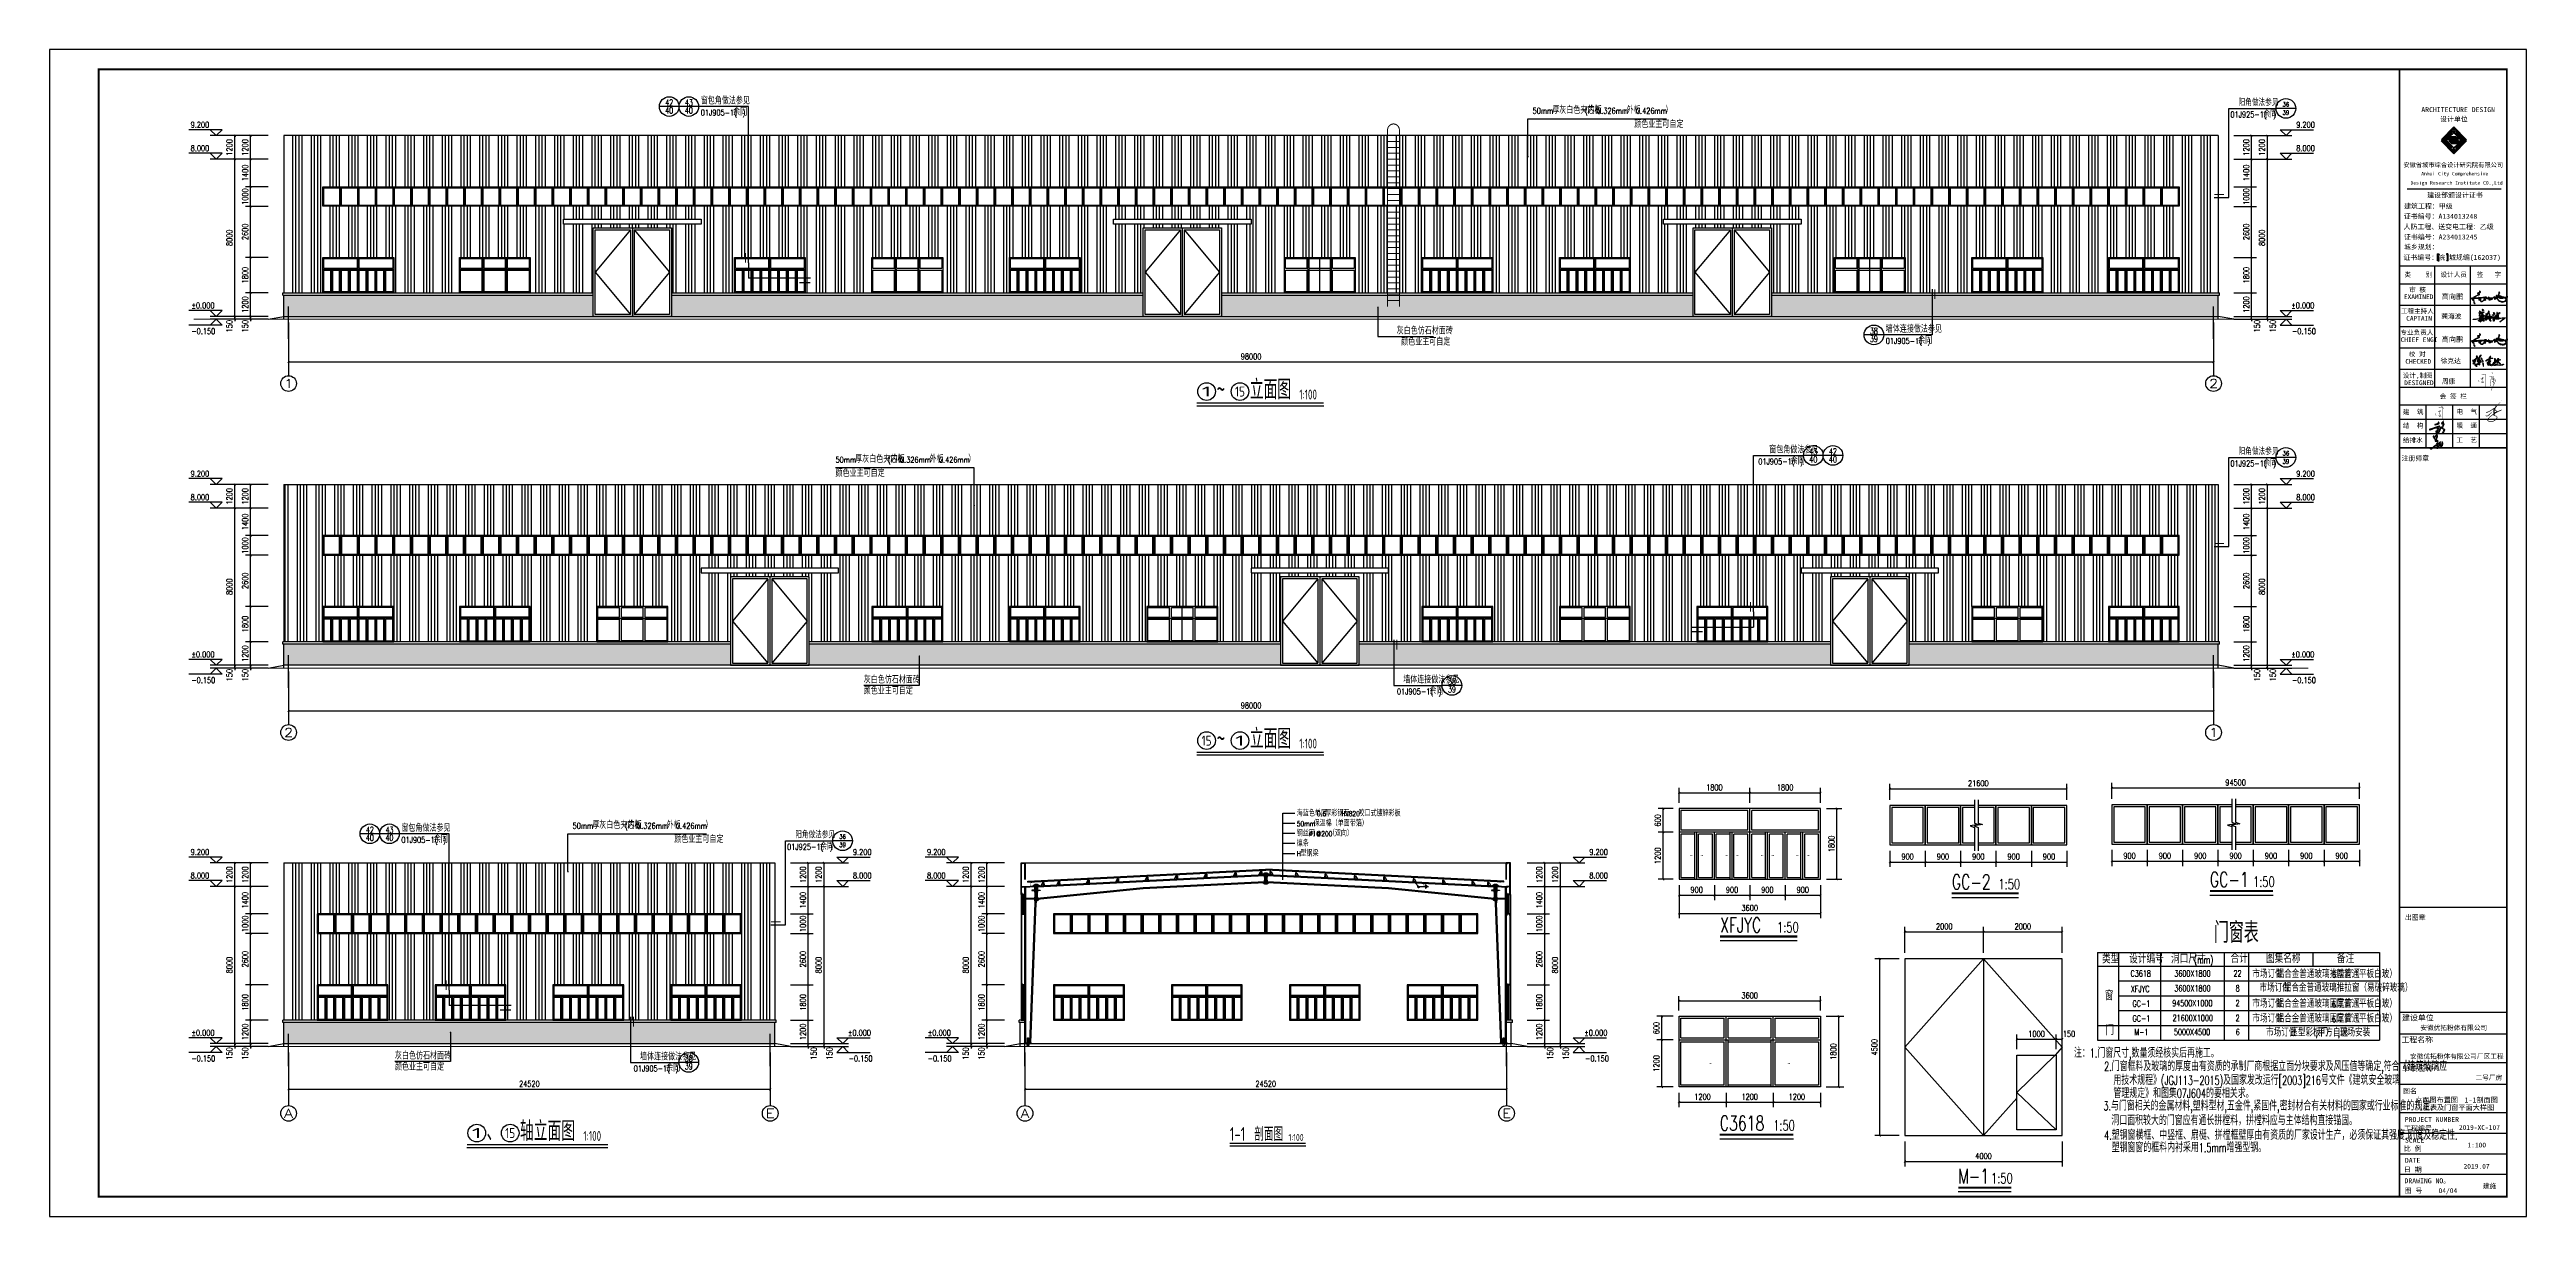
# Model space of a CAD drawing. Extents: x -17471 to 313636, y -71590 to 757901.
# Drawn here: x 0 to 126100, y 214770 to 274170 of the extents above; entities that cross this region are included whole.
import ezdxf
from ezdxf.enums import TextEntityAlignment as Align

# ---------------------------------------------------------------- set-up
doc = ezdxf.new("R2010")
doc.units = 0
doc.header["$LTSCALE"] = 1000
doc.header["$MEASUREMENT"] = 0
for name, color, linetype in [('114', 2, 'Continuous'), ('116', 1, 'Continuous'), ('14', 2, 'Continuous'), ('153', 153, 'Continuous'), ('A_DE_DETAIL_3', 144, 'Continuous'), ('AXIS', 3, 'Continuous'), ('AXIS_TEXT', 7, 'Continuous'), ('DIM_ELEV', 3, 'Continuous'), ('DIM_IDEN', 3, 'Continuous'), ('DIM_LEAD', 3, 'Continuous'), ('DIM_SYMB', 3, 'Continuous'), ('DOTE', 1, 'Continuous'), ('PUB_DIM', 3, 'Continuous'), ('PUB_TAB', 7, 'Continuous'), ('PUB_TEXT', 7, 'Continuous'), ('PUB_TITLE', 4, 'Continuous'), ('图框', 7, 'Continuous'), ('字符串标注', 253, 'Continuous'), ('尺寸标注', 253, 'Continuous'), ('柱子', 3, 'Continuous'), ('焊缝标注', 253, 'Continuous'), ('玻璃', 155, 'Continuous'), ('窗立面', 4, 'Continuous'), ('签名', 7, 'Continuous')]:
    doc.layers.add(name, color=color, linetype=linetype)
doc.styles.add('_TCH_AXIS', font='COMPLEX', dxfattribs={"bigfont": 'GBCBIG'})
doc.styles.add('_TCH_DIM', font='SIMPLEX', dxfattribs={"bigfont": 'GBCBIG'})
doc.styles.add('_TCH_DIM_T3', font='SIMPLEX', dxfattribs={"width": 0.705882, "bigfont": 'GBCBIG'})
doc.styles.add('_TCH_LABEL', font='COMPLEX', dxfattribs={"bigfont": 'GBCBIG'})
doc.styles.add('_TCH_WDTABLE', font='SIMPLEX', dxfattribs={"bigfont": 'GBCBIG'})
doc.styles.add('COMPLEX', font='COMPLEX')
doc.styles.add('HZTXT', font='txt', dxfattribs={"width": 0.7, "height": 300, "bigfont": 'HZTXT'})
doc.styles.get("Standard").update_dxf_attribs({"font": 'gbenor.shx', "bigfont": 'gbcbig.shx'})
doc.styles.add('STYLE-黑体', font='simhei.ttf')
doc.styles.add('TSSD_REIN', font='Tssdeng.shx', dxfattribs={"width": 0.7, "bigfont": 'hztxt.shx'})
doc.styles.add('宋体', font='')
doc.styles.get('宋体').set_extended_font_data('SimSun')
doc.dimstyles.new('_TCH_ARCH&&100', dxfattribs={"dimtxt": 297.5, "dimasz": 100, "dimexe": 250, "dimexo": 300, "dimgap": 126.25, "dimtad": 1, "dimdec": 0, "dimzin": 0, "dimdsep": 46, "dimtxsty": '_TCH_DIM_T3', "dimblk": 'ARCHTICK', "dimcen": 0.09, "dimclrt": 7, "dimazin": 2, "dimtfac": 1, "dimtdec": 0, "dimtix": 1, "dimtmove": 2, "dimatfit": 3, "dimfxl": 0, "dimtolj": 1, "dimtzin": 0, "dimarcsym": 0})
doc.dimstyles.new('_TCH_ARCH&&50', dxfattribs={"dimtxt": 148.75, "dimasz": 50, "dimexe": 125, "dimexo": 150, "dimgap": 63.125, "dimtad": 1, "dimdec": 0, "dimzin": 0, "dimdsep": 46, "dimtxsty": '_TCH_DIM_T3', "dimblk": 'ARCHTICK', "dimcen": 0.09, "dimclrt": 7, "dimazin": 2, "dimtfac": 1, "dimtdec": 0, "dimtix": 1, "dimtmove": 2, "dimatfit": 3, "dimfxl": 0, "dimtolj": 1, "dimtzin": 0, "dimarcsym": 0})

# ---------------------------------------------------------------- blocks, each defined once
blk = doc.blocks.new('4444')
h = blk.add_hatch(color=256)
h.paths.add_polyline_path([(2410803, -791016), (2411313, -790632), (2412093, -789663), (2412505, -789070), (2412505, -788632), (2412242, -788111), (2411995, -788061), (2411616, -788105), (2411337, -788249), (2411892, -788360), (2412142, -788625), (2411979, -789013), (2411323, -789917), (2411020, -790315), (2410344, -790681), (2409405, -791142), (2408864, -791348), (2409008, -791619), (2409381, -791619), (2410113, -791261), (2410591, -791261), (2410731, -791432), (2410352, -792141), (2409776, -792930), (2409051, -793396), (2409221, -793632), (2409951, -793375), (2410308, -793539), (2410484, -794326), (2410561, -794770), (2410775, -794716), (2410698, -794452), (2410632, -793707), (2410385, -793306), (2410199, -793131), (2410797, -792211), (2410973, -791685), (2410935, -791197)])
h.paths.add_polyline_path([(2412531, -790837), (2412249, -791573), (2412276, -791917), (2412772, -791711), (2413009, -791612), (2412875, -791312), (2412868, -791146), (2414343, -788610), (2414866, -787929), (2415056, -787702), (2414976, -787475), (2414425, -787668), (2413626, -788914)])
h.paths.add_polyline_path([(2415969, -791762), (2416617, -792227), (2416466, -791795), (2416131, -791152), (2415795, -790270), (2415493, -789740), (2415114, -789595), (2414877, -789713), (2415352, -790226)])
h.paths.add_polyline_path([(2414395, -792307), (2414806, -792394), (2415319, -792232), (2414968, -792097), (2414260, -792075), (2414552, -791735), (2414671, -791324), (2414492, -790892), (2414022, -790779), (2413736, -790919), (2413887, -791184), (2414103, -791119), (2414243, -791411), (2414081, -791551), (2413876, -791513), (2413736, -791729), (2413692, -791875), (2413509, -792053), (2412757, -792356), (2412606, -792431), (2412741, -792577), (2413519, -792431), (2413714, -792475), (2413703, -792761), (2413746, -793806), (2413741, -794022), (2413492, -793774), (2412990, -793579), (2412433, -793644), (2411909, -793833), (2411487, -794238), (2411185, -794659), (2411196, -794962), (2411325, -795297), (2411498, -795297), (2412033, -795383), (2412179, -795097), (2411839, -795097), (2411568, -794994), (2411698, -794584), (2412011, -794141), (2412406, -793893), (2412725, -793844), (2413044, -793828), (2413470, -794071), (2413838, -794292), (2414195, -794136), (2414168, -793849), (2414119, -792915), (2414151, -792429)])
h.paths.add_polyline_path([(2416358, -793833), (2416472, -795062), (2416627, -795390), (2416841, -795271), (2416841, -794854), (2416752, -793990), (2416645, -793198), (2416293, -792918), (2415983, -792950), (2416306, -793178)])
h.paths.add_polyline_path([(2419255, -790808), (2418380, -791452), (2418385, -791579), (2418495, -791741), (2419045, -791464), (2419732, -791113), (2420722, -790547), (2421000, -790395), (2420806, -790793), (2420581, -791194), (2420675, -791354), (2421209, -791039), (2421508, -790531), (2421576, -790094), (2422116, -790020), (2423101, -789895), (2423457, -789732), (2423227, -789533), (2422698, -789481), (2422142, -789643), (2421608, -789926), (2421582, -789675), (2421555, -789115), (2421665, -788685), (2421922, -788350), (2422027, -788099), (2421760, -788078), (2421377, -788470), (2421162, -789099), (2421162, -789939), (2420544, -790138)])
h.paths.add_polyline_path([(2422893, -794437), (2422413, -794640), (2422044, -794542), (2421919, -794305), (2421814, -793957), (2421720, -793648), (2421393, -793582), (2421163, -793536), (2421229, -793241), (2421400, -793011), (2421288, -792860), (2421262, -792570), (2421637, -792196), (2422057, -791696), (2421801, -791414), (2421518, -791453), (2420716, -791736), (2420203, -792183), (2420177, -792827), (2420315, -793162), (2420085, -793195), (2419947, -792860), (2419861, -792406), (2419644, -792709), (2419618, -793097), (2419769, -793340), (2419999, -793642), (2419835, -793846), (2419657, -794063), (2419789, -794240), (2420052, -794332), (2420328, -794076), (2420552, -794003), (2420453, -794247), (2420374, -794496), (2420532, -794785), (2420815, -794674), (2420999, -794279), (2421176, -793911), (2421492, -793964), (2421604, -794444), (2421959, -794950), (2422603, -795075), (2423083, -794831), (2423774, -794266), (2424398, -793346), (2424681, -792807), (2424530, -792544), (2424089, -793122), (2423432, -793885)])
h.paths.add_polyline_path([(2420716, -792761), (2420519, -792873), (2420433, -792597), (2420558, -792361), (2420966, -792124), (2421032, -792086), (2421130, -792255), (2420907, -792472)], flags=16)
h.paths.add_polyline_path([(2426876, -791458), (2426893, -791854), (2426852, -792423), (2426645, -793141), (2426786, -793413), (2427083, -793248), (2427479, -792992), (2427768, -792646), (2427957, -792802), (2428337, -793231), (2428609, -793817), (2428865, -793899), (2428890, -793462), (2428519, -792901), (2428023, -792448), (2427695, -792189), (2427190, -792539), (2427314, -792143), (2427363, -791730), (2427570, -791236), (2427834, -791128), (2428609, -791095), (2429245, -790881), (2428956, -790601), (2428304, -790683), (2427553, -790749), (2427479, -790436), (2427677, -790263), (2427949, -790040), (2427751, -789883), (2427314, -789834), (2427215, -790197), (2427091, -790625), (2426901, -790922), (2426530, -791005), (2425779, -791401), (2425597, -791549), (2425540, -791054), (2425391, -790609), (2425267, -790180), (2425375, -789933), (2425086, -789826), (2424904, -789883), (2424929, -790271), (2424929, -790972), (2425094, -791491), (2424995, -791755), (2425045, -792110), (2425234, -792077), (2425259, -792456), (2424871, -793289), (2424607, -793413), (2424855, -793569), (2425333, -793182), (2425556, -792786), (2425721, -792349), (2425861, -791928), (2426126, -791697), (2426480, -791607)])
h.paths.add_polyline_path([(2428936, -794931), (2430663, -794692), (2431250, -794235), (2431308, -793837), (2431047, -793888), (2430460, -794228), (2429749, -794417), (2428501, -794547), (2426644, -794206), (2425607, -794243), (2424940, -794547), (2424359, -794409), (2424142, -794612), (2424475, -794859), (2425346, -794924), (2426071, -794721), (2426804, -794743)])
for points in [[(2411337, -788249), (2411892, -788360), (2412142, -788625), (2411979, -789013), (2411323, -789917), (2411020, -790315), (2410344, -790681), (2409405, -791142), (2408864, -791348), (2409008, -791619), (2409381, -791619), (2410113, -791261), (2410591, -791261), (2410731, -791432), (2410352, -792141), (2409776, -792930), (2409051, -793396), (2409221, -793632), (2409951, -793375), (2410308, -793539), (2410484, -794326), (2410561, -794770), (2410775, -794716), (2410698, -794452), (2410632, -793707), (2410385, -793306), (2410199, -793131), (2410797, -792211), (2410973, -791685), (2410935, -791197), (2410803, -791016), (2411313, -790632), (2412093, -789663), (2412505, -789070), (2412505, -788632), (2412242, -788111), (2411995, -788061), (2411616, -788105), (2411337, -788249)], [(2413887, -791184), (2414103, -791119), (2414103, -791119), (2414243, -791411), (2414081, -791551), (2413876, -791513), (2413736, -791729), (2413692, -791875), (2413509, -792053), (2412757, -792356), (2412606, -792431), (2412741, -792577), (2412741, -792577), (2413519, -792431), (2413714, -792475), (2413703, -792761), (2413746, -793806), (2413741, -794022), (2413492, -793774), (2412990, -793579), (2412433, -793644), (2411909, -793833), (2411487, -794238), (2411185, -794659), (2411196, -794962), (2411325, -795297), (2411498, -795297), (2412033, -795383), (2412179, -795097), (2411839, -795097), (2411568, -794994), (2411698, -794584), (2412011, -794141), (2412406, -793893), (2412725, -793844), (2413044, -793828), (2413470, -794071), (2413838, -794292), (2414195, -794136), (2414168, -793849), (2414119, -792915), (2414151, -792429), (2414395, -792307), (2414806, -792394), (2415319, -792232), (2414968, -792097), (2414260, -792075), (2414552, -791735), (2414671, -791324), (2414492, -790892), (2414022, -790779), (2413736, -790919), (2413887, -791184)], [(2414976, -787475), (2414425, -787668), (2413626, -788914), (2412531, -790837), (2412249, -791573), (2412276, -791917), (2412772, -791711), (2413009, -791612), (2412875, -791312), (2412868, -791146), (2414343, -788610), (2414866, -787929), (2415056, -787702), (2414976, -787475)], [(2414877, -789713), (2415352, -790226), (2415969, -791762), (2416617, -792227), (2416466, -791795), (2416131, -791152), (2415795, -790270), (2415493, -789740), (2415114, -789595), (2414877, -789713)], [(2418380, -791452), (2419255, -790808), (2420544, -790138), (2421162, -789939), (2421162, -789099), (2421377, -788470), (2421760, -788078), (2422027, -788099), (2421922, -788350), (2421665, -788685), (2421555, -789115), (2421582, -789675), (2421608, -789926), (2422142, -789643), (2422698, -789481), (2423227, -789533), (2423457, -789732), (2423101, -789895), (2422116, -790020), (2421576, -790094), (2421508, -790531), (2421209, -791039), (2420675, -791354), (2420581, -791194), (2420806, -790793), (2421000, -790395), (2420722, -790547), (2419732, -791113), (2419045, -791464), (2418495, -791741), (2418385, -791579), (2418380, -791452)], [(2419861, -792406), (2419947, -792860), (2420085, -793195), (2420085, -793195), (2420315, -793162), (2420177, -792827), (2420203, -792183), (2420716, -791736), (2421518, -791453), (2421801, -791414), (2422057, -791696), (2421637, -792196), (2421262, -792570), (2421288, -792860), (2421400, -793011), (2421229, -793241), (2421163, -793536), (2421393, -793582), (2421720, -793648), (2421814, -793957), (2421919, -794305), (2422044, -794542), (2422044, -794542), (2422413, -794640), (2422893, -794437), (2423432, -793885), (2424089, -793122), (2424530, -792544), (2424530, -792544), (2424681, -792807), (2424398, -793346), (2423774, -794266), (2423083, -794831), (2422603, -795075), (2421959, -794950), (2421604, -794444), (2421492, -793964), (2421176, -793911), (2420999, -794279), (2420815, -794674), (2420532, -794785), (2420374, -794496), (2420453, -794247), (2420552, -794003), (2420328, -794076), (2420052, -794332), (2419789, -794240), (2419657, -794063), (2419835, -793846), (2419999, -793642), (2419769, -793340), (2419618, -793097), (2419644, -792709), (2419861, -792406), (2419861, -792406)], [(2415983, -792950), (2416306, -793178), (2416358, -793833), (2416472, -795062), (2416627, -795390), (2416841, -795271), (2416841, -794854), (2416752, -793990), (2416645, -793198), (2416293, -792918), (2415983, -792950)]]:
    blk.add_lwpolyline(points)
for points in [[(2420966, -792124), (2420558, -792361), (2420433, -792597), (2420519, -792873), (2420716, -792761), (2420907, -792472), (2421130, -792255), (2421032, -792086)], [(2425375, -789933), (2425267, -790180), (2425391, -790609), (2425540, -791054), (2425597, -791549), (2425779, -791401), (2426530, -791005), (2426901, -790922), (2427091, -790625), (2427215, -790197), (2427314, -789834), (2427751, -789883), (2427949, -790040), (2427677, -790263), (2427479, -790436), (2427553, -790749), (2427553, -790749), (2428304, -790683), (2428956, -790601), (2429245, -790881), (2428609, -791095), (2427834, -791128), (2427570, -791236), (2427363, -791730), (2427314, -792143), (2427190, -792539), (2427695, -792189), (2428023, -792448), (2428519, -792901), (2428890, -793462), (2428865, -793899), (2428609, -793817), (2428337, -793231), (2427957, -792802), (2427768, -792646), (2427479, -792992), (2427083, -793248), (2426786, -793413), (2426645, -793141), (2426852, -792423), (2426893, -791854), (2426876, -791458), (2426480, -791607), (2426126, -791697), (2425861, -791928), (2425721, -792349), (2425556, -792786), (2425333, -793182), (2424855, -793569), (2424607, -793413), (2424871, -793289), (2425259, -792456), (2425234, -792077), (2425045, -792110), (2424995, -791755), (2425094, -791491), (2424929, -790972), (2424929, -790271), (2424904, -789883), (2425086, -789826)], [(2424359, -794409), (2424940, -794547), (2425607, -794243), (2426644, -794206), (2428501, -794547), (2429749, -794417), (2430460, -794228), (2431047, -793888), (2431308, -793837), (2431250, -794235), (2430663, -794692), (2428936, -794931), (2426804, -794743), (2426071, -794721), (2425346, -794924), (2424475, -794859), (2424142, -794612)]]:
    blk.add_lwpolyline(points, close=True)
blk = doc.blocks.new('A$C5036373A')
at = {"linetype": 'ByBlock', "lineweight": 9, "ltscale": 300, "const_width": 100}
for points in [[(47, 2812), (231, 2300)], [(682, 3398), (900, 3258), (1080, 3254), (1223, 3276), (1272, 3322), (1311, 3386), (1321, 3478), (1275, 3549), (1223, 3574), (1150, 3464), (1013, 3109), (1006, 2848), (1066, 2806), (1192, 2833)], [(890, 2361), (969, 2242), (1000, 2382), (1194, 2482), (1340, 2473), (1361, 2400), (1312, 2282), (1249, 2173), (1051, 2051), (1015, 2082), (1261, 2103), (1586, 2160)], [(933, 4220), (1518, 4475), (1762, 4479), (1913, 4467), (1968, 4413), (1991, 4251), (1935, 2341), (1984, 1374), (2123, 929), (1956, 1019)], [(2979, 3779), (3251, 3909), (3529, 3879), (3591, 3710), (3593, 3546), (3555, 3398), (3226, 1882), (3213, 1589), (3213, 1431), (3237, 1326), (3262, 1289), (3317, 1320), (3377, 1416)], [(4130, 2694), (4311, 2840), (4535, 2863), (4700, 2873), (4740, 2844), (4783, 2797), (4037, 1189), (3729, 560), (3670, 344), (3637, 198), (3645, 2)], [(3701, 5014), (3788, 4786), (3782, 4494)], [(3801, 3662), (4062, 3705), (4028, 3374), (3781, 3600), (3778, 3697)], [(4166, 3392), (3855, 3077), (3875, 3010), (4040, 3030), (4225, 3101), (4360, 3230), (4363, 3289)], [(4107, 3985), (4062, 3705), (4028, 3374), (4148, 2571), (4186, 2016), (3890, 2500), (4153, 2500)]]:
    blk.add_lwpolyline(points, dxfattribs=at)
blk = doc.blocks.new('新块.dwgASFDFDD')
at = {"layer": '签名'}
h = blk.add_hatch(color=256, dxfattribs=at)
h.paths.add_polyline_path([(95690, 22500, -0.2311782), (95691, 22503), (95725, 22524), (95758, 22541, -0.2745512), (95762, 22541), (95766, 22538, -0.2903573), (95768, 22534), (95765, 22514, -0.2827125), (95763, 22511), (95755, 22509, 0.1297397), (95739, 22498), (95738, 22496), (95737, 22486, 0.0707295), (95738, 22476), (95739, 22470, 0.1184184), (95747, 22454), (95773, 22422), (95795, 22397), (95803, 22387, -0.1916955), (95804, 22384), (95803, 22376, 0.4651275), (95808, 22372), (95845, 22376), (95894, 22387, 0.4483399), (95897, 22392), (95896, 22395), (95889, 22402), (95885, 22407, -0.157491), (95883, 22413), (95883, 22417, -0.24693), (95887, 22427), (95887, 22427, 0.4405787), (95888, 22444), (95875, 22457), (95860, 22468, -0.1702936), (95855, 22474), (95853, 22482, -0.1023721), (95852, 22487), (95854, 22500, -0.3737341), (95864, 22510), (95865, 22510, 0.254103), (95874, 22515), (95880, 22525), (95881, 22524), (95884, 22512), (95884, 22510, 0.3316469), (95895, 22501), (95896, 22501), (95904, 22501, 0.2633546), (95914, 22507), (95914, 22508), (95916, 22519, -0.1849749), (95920, 22526), (95925, 22529, -0.149598), (95931, 22532), (95951, 22533), (95993, 22532), (96008, 22528), (96023, 22523), (96035, 22515), (96050, 22498), (96074, 22473), (96082, 22464), (96084, 22450), (96088, 22438), (96092, 22392), (96089, 22373), (96073, 22372), (96070, 22363), (96067, 22352), (96053, 22340), (96044, 22323), (96030, 22307), (96021, 22303), (96014, 22313), (96008, 22316), (95994, 22314), (95992, 22305), (95972, 22300), (95921, 22296), (95911, 22293), (95920, 22268), (95924, 22240), (95935, 22209), (95981, 22111), (95992, 22087), (95994, 22066), (95959, 22051), (95941, 22063), (95917, 22118), (95896, 22167, 0.1192392), (95885, 22181), (95873, 22191), (95862, 22201), (95862, 22205, 0.2670552), (95846, 22239), (95835, 22246), (95823, 22268), (95812, 22280), (95810, 22281, 0.2259425), (95801, 22283), (95781, 22278, -0.0477253), (95779, 22277), (95690, 22270), (95625, 22269), (95616, 22267), (95617, 22270, -0.3028535), (95627, 22278), (95717, 22286), (95782, 22296, 0.0796221), (95785, 22297), (95796, 22302, 0.4478315), (95799, 22313), (95792, 22322, 0.1019565), (95790, 22324), (95781, 22330), (95757, 22328), (95652, 22319), (95627, 22319), (95598, 22315), (95585, 22310), (95576, 22298), (95576, 22199, -0.1505998), (95569, 22178), (95567, 22176), (95561, 22164, -0.0753896), (95555, 22155), (95544, 22144, -0.2584422), (95537, 22142), (95532, 22143, -0.1723636), (95528, 22146), (95524, 22150, -0.1164919), (95523, 22153), (95520, 22169), (95517, 22237, 0.2576538), (95513, 22243), (95509, 22246), (95508, 22255, 0.1379316), (95506, 22259), (95501, 22267, -0.1308824), (95499, 22270), (95497, 22290, 0.3758726), (95489, 22296), (95457, 22296, 0.1537848), (95453, 22295), (95430, 22279), (95421, 22273, 0.298099), (95418, 22266), (95419, 22263), (95464, 22259, -0.4493861), (95467, 22255), (95467, 22252), (95419, 22252, 0.2101277), (95413, 22250), (95409, 22245), (95407, 22244, -0.3409188), (95393, 22247), (95392, 22249, 0.2107582), (95386, 22252), (95377, 22253, -0.2019035), (95369, 22257), (95362, 22265, -0.2593176), (95360, 22275), (95361, 22278, -0.2644118), (95375, 22291), (95386, 22294), (95387, 22296, 0.4254704), (95385, 22301), (95381, 22302, 0.0802437), (95373, 22304), (95355, 22303), (95250, 22302), (95168, 22295), (95131, 22293, 0.1458836), (95127, 22291), (95074, 22251), (95031, 22222), (94977, 22182), (94907, 22134), (94885, 22117, 0.1517836), (94882, 22112), (94880, 22106), (94880, 22101, 0.1212985), (94881, 22096), (94884, 22092), (94890, 22090), (94897, 22090, 0.1086891), (94913, 22094), (94923, 22099), (95000, 22135), (95093, 22177), (95172, 22209), (95205, 22216), (95255, 22219), (95267, 22218, -0.148728), (95275, 22215), (95282, 22210, -0.1164498), (95287, 22204), (95292, 22194), (95275, 22191, 0.1879528), (95266, 22186), (95247, 22162, 0.102525), (95244, 22157), (95240, 22141), (95220, 22141, 0.144191), (95212, 22138), (95120, 22079), (95033, 22028, 0.0634912), (95030, 22026), (95014, 22010, -0.0805918), (95010, 22007), (95005, 22005, -0.1789049), (94995, 22003), (94991, 22010), (94987, 22022, -0.2794501), (94990, 22037), (94995, 22043), (95019, 22050, 0.0733812), (95023, 22052), (95139, 22129), (95180, 22157, 0.0675498), (95183, 22160), (95189, 22167), (95190, 22169, 0.3053414), (95178, 22175), (95173, 22175), (95095, 22140), (94958, 22081), (94918, 22066, -0.0526373), (94910, 22064), (94887, 22060, -0.0905955), (94874, 22061), (94858, 22064, -0.0850382), (94846, 22069), (94840, 22073, -0.1810636), (94835, 22079), (94832, 22088, -0.1472023), (94832, 22094), (94836, 22107, -0.1094267), (94838, 22111), (94858, 22135, -0.0480178), (94860, 22136), (94923, 22186), (94978, 22223), (94995, 22236, 0.2981558), (94997, 22244), (94994, 22256), (94988, 22263), (94967, 22265), (94735, 22236), (94606, 22222), (94323, 22199, -0.2916436), (94316, 22203), (94297, 22237), (94297, 22240, -0.3838424), (94304, 22247), (94346, 22252), (94675, 22266), (94901, 22291), (94982, 22297), (94985, 22306), (94983, 22338), (94968, 22381), (94955, 22397), (94937, 22422, -0.1016189), (94934, 22428), (94931, 22438, -0.1092559), (94931, 22446), (94933, 22459, -0.280752), (94947, 22474), (94950, 22475, -0.1267579), (94959, 22475), (94968, 22473, -0.1547396), (94978, 22467), (94994, 22450, -0.0815569), (94997, 22445), (95002, 22433, -0.0934427), (95003, 22427), (95004, 22403), (95012, 22358), (95023, 22313, 0.3909307), (95032, 22308), (95065, 22313), (95093, 22327, 0.171134), (95096, 22331), (95107, 22356), (95140, 22406), (95155, 22437, 0.1165134), (95156, 22441), (95156, 22463, 0.107138), (95155, 22467), (95152, 22473, 0.5234353), (95140, 22475), (95128, 22463, -0.1826504), (95123, 22461), (95108, 22460, -0.3400631), (95101, 22465), (95099, 22471, 0.2940659), (95092, 22476), (95087, 22477, 0.1335678), (95067, 22474), (95064, 22473), (95048, 22463, 0.2200741), (95044, 22458), (95041, 22441, -0.0806585), (95040, 22439), (95027, 22417), (95024, 22419, -0.201849), (95022, 22425), (95018, 22463, -0.240558), (95019, 22466), (95036, 22481, 0.2143302), (95037, 22484), (95037, 22489, 0.2803372), (95035, 22492), (94976, 22523), (94934, 22548, 0.1565337), (94928, 22550), (94910, 22549, -0.4607595), (94902, 22557), (94904, 22580, -0.064651), (94908, 22599), (94921, 22645), (94938, 22711), (94958, 22791), (94962, 22811), (94939, 22809, -0.0649363), (94920, 22810), (94901, 22813, -0.0807753), (94890, 22816), (94882, 22821, -0.1357516), (94867, 22834), (94867, 22835, -0.1540429), (94861, 22857), (94861, 22861, -0.1367031), (94863, 22864), (94871, 22877), (94873, 22877, -0.279334), (94881, 22875), (94897, 22857), (94919, 22847), (94941, 22842, 0.1411674), (94962, 22844), (94966, 22847), (94971, 22854, 0.1220289), (94972, 22858), (94971, 22912, 0.13949), (94965, 22932), (94957, 22944), (94951, 22950, 0.109197), (94938, 22959), (94927, 22964, -0.6742266), (94934, 22999), (94946, 22998, -0.0923952), (94963, 22993), (94975, 22986, -0.0675508), (94983, 22980), (95001, 22962), (95001, 22961, -0.1578469), (95009, 22939), (95009, 22851, 0.5077391), (95014, 22848), (95045, 22858), (95115, 22876), (95121, 22878, 0.2851407), (95145, 22910), (95146, 22914), (95134, 22937), (95134, 22942, -0.404917), (95144, 22954), (95153, 22955, -0.0599058), (95155, 22954), (95168, 22953, -0.2179248), (95175, 22948), (95182, 22937, -0.1277574), (95184, 22931), (95185, 22917), (95185, 22914, 0.4519197), (95199, 22905), (95221, 22910, 0.0612666), (95229, 22914), (95245, 22922, -0.1269677), (95263, 22927), (95321, 22927, 0.3297341), (95324, 22929), (95332, 22953), (95340, 22929, 0.2295311), (95343, 22926), (95346, 22925, -0.3822755), (95349, 22921), (95346, 22905, -0.2030472), (95344, 22903), (95334, 22896), (95314, 22885), (95286, 22876), (95248, 22869), (95229, 22869), (95213, 22869, 0.1124184), (95205, 22868), (95200, 22865, 0.3260436), (95197, 22862), (95201, 22829), (95198, 22815), (95193, 22807, 0.3280956), (95194, 22798), (95201, 22791), (95217, 22730, 0.053255), (95218, 22729), (95244, 22678), (95265, 22645), (95283, 22617, 0.0987422), (95285, 22615), (95311, 22597), (95350, 22561, 0.2188161), (95356, 22559), (95359, 22559, -0.2919179), (95367, 22556), (95369, 22553, -0.1588962), (95370, 22548), (95369, 22534), (95378, 22538), (95359, 22518), (95359, 22513, -0.2401881), (95348, 22500), (95341, 22499), (95307, 22499), (95258, 22495), (95229, 22494), (95218, 22491), (95215, 22470), (95201, 22443), (95182, 22420), (95176, 22410), (95167, 22389, -0.059303), (95162, 22381), (95146, 22361, 0.0960226), (95140, 22348), (95137, 22338), (95141, 22333), (95153, 22330), (95227, 22341), (95262, 22344, 0.3682885), (95272, 22354), (95272, 22356, -0.287337), (95280, 22366), (95283, 22367, -0.1298999), (95289, 22368), (95323, 22363), (95356, 22362), (95404, 22362, -0.061275), (95406, 22362), (95413, 22360, -0.2659516), (95421, 22352), (95424, 22343), (95428, 22330, 0.3857393), (95441, 22322), (95450, 22324, 0.1344292), (95456, 22327), (95471, 22340, 0.3619073), (95473, 22354), (95469, 22360), (95468, 22371, -0.367837), (95476, 22383), (95486, 22386, -0.1579468), (95493, 22386), (95495, 22385, -0.1918834), (95501, 22379), (95504, 22374), (95508, 22359), (95509, 22353, 0.1755353), (95512, 22346), (95517, 22341), (95534, 22340, 0.1004059), (95538, 22341), (95547, 22344, 0.2717415), (95554, 22353), (95559, 22381), (95572, 22435), (95586, 22480), (95600, 22512), (95603, 22509), (95604, 22502), (95599, 22464), (95589, 22425), (95582, 22390), (95578, 22365), (95578, 22348, 0.2807754), (95589, 22350), (95592, 22352), (95633, 22359), (95753, 22364, 0.384258), (95757, 22367), (95757, 22376, 0.192772), (95756, 22379), (95730, 22411), (95711, 22430, -0.0381853), (95707, 22434), (95696, 22450, -0.1507842), (95688, 22471), (95688, 22485)])
h.paths.add_polyline_path([(95149, 22847), (95151, 22835), (95149, 22788), (95136, 22709), (95117, 22637), (95091, 22564), (95068, 22528), (95037, 22545), (95004, 22560), (94948, 22584, -0.4117759), (94944, 22594), (94961, 22632), (94976, 22678), (94993, 22746), (95001, 22785), (95011, 22808), (95021, 22812), (95056, 22818), (95089, 22832), (95118, 22842), (95142, 22848)], flags=16)
h.paths.add_polyline_path([(95185, 22760), (95188, 22760), (95195, 22748), (95200, 22720), (95221, 22673), (95249, 22612, 0.0396624), (95251, 22609), (95270, 22581), (95288, 22549), (95297, 22534), (95294, 22530), (95264, 22529), (95228, 22525), (95159, 22531, 0.0815891), (95157, 22531), (95134, 22525, 0.1838344), (95130, 22522), (95127, 22518, -0.1278595), (95120, 22512), (95110, 22507), (95101, 22510), (95100, 22518), (95101, 22530), (95113, 22556), (95131, 22591), (95148, 22630), (95165, 22672), (95176, 22718), (95179, 22756), (95181, 22760)], flags=16)
h.paths.add_polyline_path([(95926, 22487), (95933, 22494), (95937, 22498, -0.1918227), (95945, 22501), (95964, 22500), (95976, 22498, -0.1067395), (95980, 22496), (96003, 22480), (96025, 22465, -0.0743898), (96027, 22462), (96043, 22443, -0.1291059), (96051, 22425), (96053, 22410, -0.1957929), (96046, 22383), (96042, 22377), (96037, 22369), (96020, 22355), (96011, 22350), (96006, 22351), (96001, 22360), (95994, 22368), (95992, 22380), (95992, 22394), (95991, 22405), (95985, 22414), (95979, 22418), (95971, 22419), (95962, 22427), (95954, 22437), (95948, 22455), (95943, 22464), (95934, 22474), (95927, 22480), (95925, 22482)], flags=16)
h.paths.add_polyline_path([(95902, 22421), (95903, 22423), (95904, 22423), (95918, 22424), (95924, 22421, -0.3191937), (95926, 22417), (95926, 22410), (95926, 22409, 0.1706089), (95933, 22405), (95937, 22405), (95943, 22403, -0.2708938), (95945, 22401), (95946, 22399), (95945, 22393), (95945, 22391, -0.35173), (95941, 22388), (95929, 22388), (95917, 22389, -0.2873396), (95914, 22392), (95913, 22395, 0.1558307), (95911, 22397, 0.1849171), (95909, 22398), (95905, 22398), (95902, 22404), (95902, 22413)], flags=16)
h.paths.add_polyline_path([(95835, 22327), (95844, 22336), (95852, 22341), (95858, 22345, -0.1090911), (95863, 22346), (95869, 22346), (95886, 22344), (95895, 22343, 0.0693081), (95898, 22343), (95904, 22344, 0.1362898), (95909, 22347), (95915, 22352, -0.1174672), (95920, 22354), (95927, 22356, -0.0497605), (95930, 22356), (95942, 22356, -0.0631562), (95944, 22356), (95957, 22353), (95958, 22353, -0.3112763), (95966, 22342), (95966, 22341), (95962, 22333), (95955, 22323, -0.1629863), (95949, 22319), (95946, 22318), (95928, 22318), (95921, 22318, 0.140475), (95915, 22316), (95908, 22312), (95904, 22310), (95899, 22309), (95897, 22309, -0.3120112), (95888, 22317), (95886, 22318), (95882, 22317), (95877, 22307), (95874, 22303), (95871, 22301, -0.1746875), (95864, 22300), (95859, 22301), (95852, 22305, -0.0822044), (95850, 22307), (95846, 22311), (95838, 22320), (95835, 22324)], flags=16)
h.paths.add_polyline_path([(95863, 22278), (95865, 22280, 0.2149298), (95872, 22286), (95875, 22290), (95876, 22293), (95879, 22293), (95884, 22292), (95886, 22289, 0.1201938), (95890, 22285), (95892, 22284), (95897, 22279), (95903, 22275, -0.1980611), (95908, 22268), (95909, 22261), (95910, 22248, -0.0646098), (95909, 22245), (95909, 22244, -0.3028293), (95903, 22239), (95902, 22238, -0.0522432), (95900, 22238), (95891, 22239), (95885, 22239), (95882, 22242), (95881, 22245), (95880, 22252, 0.3775404), (95875, 22261), (95872, 22265), (95872, 22268), (95869, 22269), (95866, 22270), (95863, 22272), (95862, 22276)], flags=16)
h = blk.add_hatch(color=256, dxfattribs=at)
h.paths.add_polyline_path([(95270, 23100), (95294, 23097), (95307, 23092), (95318, 23086), (95322, 23079), (95323, 23070), (95323, 23062), (95323, 23060), (95327, 23064), (95333, 23073), (95340, 23084), (95337, 23096), (95334, 23101, 0.1612932), (95315, 23115), (95308, 23118), (95278, 23127), (95239, 23136, -0.0559266), (95231, 23139), (95215, 23147, -0.036786), (95210, 23150), (95201, 23157, 0.116967), (95184, 23163, 0.1251606), (95183, 23163), (95173, 23158, 0.089225), (95172, 23158, -0.0459239), (95172, 23158), (95167, 23154, 0.1952754), (95165, 23152), (95164, 23149, 0.2938719), (95166, 23145), (95172, 23140), (95179, 23138), (95186, 23131), (95188, 23115, 0.0404421), (95188, 23114, 0.7419199), (95195, 23112), (95197, 23116), (95207, 23119), (95217, 23117), (95225, 23111), (95234, 23104, 0.1462264), (95236, 23103), (95253, 23101)])
h.paths.add_polyline_path([(95548, 22694, -0.2240506), (95555, 22680), (95555, 22647, 0.2527345), (95564, 22632), (95572, 22627), (95579, 22628, 0.4053946), (95596, 22647), (95595, 22666), (95609, 22670), (95613, 22672), (95599, 22680), (95597, 22690), (95597, 22708, 0.1161129), (95595, 22717), (95586, 22737, 0.0629774), (95583, 22741), (95573, 22754, 0.2304738), (95558, 22760), (95544, 22760), (95539, 22759, 0.141943), (95530, 22754), (95518, 22741, 0.1752927), (95513, 22729), (95513, 22727), (95515, 22720), (95516, 22720)])
h.paths.add_polyline_path([(95518, 22529, 0.097987), (95517, 22536), (95511, 22547, 0.115547), (95506, 22554), (95486, 22569), (95463, 22580), (95452, 22581), (95443, 22575), (95434, 22558), (95441, 22543, 0.112428), (95447, 22537), (95458, 22528), (95468, 22522, -0.1907106), (95476, 22511), (95484, 22479, -0.2188273), (95481, 22463), (95468, 22445), (95472, 22439, 0.1150331), (95479, 22433), (95490, 22427, 0.14431), (95500, 22424), (95506, 22425), (95512, 22439, 0.064737), (95513, 22443), (95519, 22478, 0.0421089), (95520, 22481), (95520, 22507)])
h.paths.add_polyline_path([(95343, 22082, 0.1336979), (95346, 22086), (95350, 22097), (95349, 22108), (95349, 22113), (95346, 22115), (95337, 22116), (95322, 22115), (95315, 22116, -0.2967615), (95309, 22121), (95307, 22126), (95304, 22126), (95300, 22120, -0.1110355), (95298, 22118), (95293, 22115), (95284, 22106, -0.1596622), (95280, 22103), (95274, 22102), (95259, 22103), (95259, 22103), (95259, 22095), (95259, 22089), (95265, 22084), (95273, 22076), (95277, 22076), (95282, 22079), (95285, 22078), (95289, 22073), (95291, 22066), (95290, 22047, 0.22558), (95292, 22041), (95301, 22033), (95304, 22034), (95313, 22045), (95323, 22054, 0.1214443), (95325, 22057), (95330, 22070, -0.1342739), (95332, 22074)])
blk.add_hatch(color=256, dxfattribs=at).paths.add_polyline_path([(95770, 22967), (95701, 22828), (95652, 22704), (95626, 22621), (95610, 22556), (95606, 22525), (95608, 22523), (95611, 22528), (95647, 22624), (95690, 22734), (95735, 22830), (95784, 22930), (95793, 22936), (95797, 22925), (95794, 22870), (95794, 22828), (95800, 22789), (95826, 22742), (95852, 22706), (95873, 22676), (95880, 22659), (95878, 22641), (95868, 22610), (95861, 22602), (95845, 22596), (95835, 22584), (95836, 22577), (95855, 22569), (95869, 22568), (95885, 22583), (95905, 22609), (95916, 22644), (95912, 22677), (95900, 22705), (95875, 22739), (95852, 22772), (95836, 22824), (95837, 22869), (95838, 22944), (95836, 22985), (95826, 22997), (95807, 23004), (95787, 22999)])
h = blk.add_hatch(color=256, dxfattribs=at)
h.paths.add_polyline_path([(96656, 22586, -0.1610919), (96658, 22581), (96658, 22561, 0.0591711), (96658, 22559), (96678, 22478), (96706, 22396), (96718, 22360), (96718, 22346), (96711, 22338), (96694, 22332), (96640, 22319), (96586, 22297), (96551, 22272), (96546, 22258), (96558, 22246), (96583, 22231), (96638, 22228), (96701, 22231), (96740, 22233), (96760, 22246), (96774, 22261), (96781, 22283), (96778, 22296), (96783, 22305), (96821, 22303), (96954, 22310), (97162, 22331), (97274, 22334), (97279, 22332), (97280, 22328, -0.3516639), (97276, 22320), (97264, 22314), (97196, 22270), (97060, 22163), (96948, 22056), (96857, 21964), (96853, 21960, 0.1827366), (96850, 21951), (96850, 21945), (96855, 21946, 0.1077493), (96861, 21949), (96879, 21964), (97065, 22127), (97207, 22226), (97283, 22282, -0.1463175), (97300, 22291), (97318, 22298), (97364, 22323), (97390, 22345), (97388, 22357), (97366, 22367), (97310, 22372), (97176, 22370), (97071, 22357), (96964, 22349), (96810, 22343), (96769, 22343), (96759, 22356), (96744, 22411), (96718, 22512), (96700, 22568), (96690, 22626), (96686, 22679, -0.229187), (96690, 22688), (96716, 22711), (96773, 22763), (96786, 22776, -0.1632059), (96793, 22779), (96815, 22782, 0.182466), (96822, 22785), (96838, 22803), (96857, 22823, 0.112028), (96860, 22827), (96866, 22844, 0.3551519), (96861, 22857), (96850, 22864, 0.1056525), (96846, 22866), (96835, 22867, 0.1583267), (96828, 22866), (96815, 22859, 0.2293189), (96810, 22851), (96809, 22847, -0.1498258), (96806, 22841), (96798, 22832, -0.1704266), (96791, 22829), (96785, 22828, 0.205569), (96777, 22823), (96767, 22810), (96767, 22807, -0.3897228), (96756, 22796), (96729, 22795, -0.2983662), (96719, 22802), (96719, 22802, 0.2828244), (96709, 22808), (96693, 22809, -0.2138057), (96685, 22813), (96669, 22832, 0.2418022), (96659, 22836), (96646, 22835, -0.2962252), (96635, 22841), (96635, 22842), (96620, 22855), (96594, 22875, 0.1831886), (96587, 22878), (96583, 22877, 0.1434736), (96577, 22875), (96574, 22873, 0.2486509), (96569, 22864), (96570, 22845, 0.0932748), (96576, 22818), (96593, 22779), (96627, 22698), (96640, 22669), (96637, 22651), (96609, 22593), (96573, 22502), (96551, 22434), (96540, 22401), (96530, 22401), (96524, 22418), (96521, 22429), (96528, 22437), (96529, 22470), (96528, 22558), (96539, 22562), (96541, 22588), (96542, 22635), (96537, 22642), (96508, 22642), (96486, 22635), (96458, 22595), (96420, 22521), (96374, 22428), (96333, 22321), (96309, 22242), (96295, 22208), (96289, 22201, -0.3986683), (96283, 22201), (96280, 22204, -0.2026835), (96279, 22206), (96277, 22260), (96265, 22353), (96253, 22405), (96249, 22434), (96235, 22462), (96197, 22502), (96194, 22502, 0.2777697), (96190, 22501), (96182, 22490), (96175, 22474, 0.0736176), (96175, 22473), (96173, 22453, 0.1893444), (96174, 22451), (96193, 22426), (96220, 22391), (96230, 22316), (96245, 22085), (96247, 22049, 0.4367289), (96251, 22046), (96279, 22050, 0.1687897), (96281, 22051), (96295, 22066), (96306, 22082, 0.1029662), (96307, 22084), (96316, 22133), (96339, 22215), (96365, 22307), (96399, 22400), (96433, 22487), (96456, 22535), (96477, 22577), (96482, 22590), (96498, 22592), (96508, 22587), (96507, 22581), (96496, 22558), (96487, 22529), (96488, 22455), (96490, 22258), (96494, 22253), (96510, 22254), (96520, 22262), (96534, 22281), (96544, 22299), (96557, 22322), (96566, 22364), (96576, 22409), (96595, 22483), (96623, 22555), (96639, 22592, -0.4696675), (96650, 22595)])
h.paths.add_polyline_path([(96673, 22699, -0.288827), (96665, 22703), (96662, 22707, -0.0659767), (96661, 22710), (96654, 22727), (96645, 22757, 0.0443786), (96645, 22758, -0.0242908), (96645, 22757), (96629, 22799, -0.0912366), (96628, 22803), (96628, 22813), (96630, 22824), (96634, 22825), (96640, 22824), (96650, 22820, -0.1445333), (96655, 22817), (96663, 22808, 0.0741322), (96665, 22805), (96676, 22798, 0.1389181), (96681, 22796), (96692, 22796, -0.194331), (96700, 22792), (96711, 22780), (96718, 22771, -0.2022936), (96720, 22763), (96719, 22756, -0.2046538), (96714, 22749), (96706, 22744, 0.0894254), (96704, 22741), (96687, 22718), (96679, 22704), (96677, 22700)], flags=16)
h.paths.add_polyline_path([(96725, 22304), (96738, 22303), (96742, 22300), (96742, 22292), (96735, 22279), (96723, 22263), (96714, 22259), (96695, 22261), (96675, 22260), (96669, 22262), (96664, 22267), (96664, 22273), (96667, 22279), (96674, 22287), (96690, 22296), (96706, 22301)], flags=16)
h.paths.add_polyline_path([(96316, 22782), (96319, 22775), (96320, 22765), (96320, 22747, 0.1702809), (96324, 22735), (96328, 22729), (96337, 22729), (96346, 22731, 0.1031892), (96353, 22734), (96358, 22738, 0.062296), (96361, 22742), (96367, 22749), (96372, 22759, 0.1411442), (96374, 22769), (96373, 22785), (96368, 22801, 0.0872733), (96364, 22806), (96351, 22823, 0.1283176), (96343, 22828), (96331, 22833, 0.0605751), (96327, 22834), (96314, 22836), (96300, 22839), (96290, 22842), (96271, 22845), (96263, 22844), (96253, 22842), (96251, 22840, 0.1420689), (96243, 22834), (96241, 22830), (96239, 22822), (96239, 22816), (96242, 22813), (96250, 22798, 0.1589884), (96258, 22790), (96264, 22786, 0.0911872), (96271, 22785), (96282, 22783, 0.0788592), (96287, 22784), (96298, 22786), (96301, 22786, -0.2263599)], flags=17)
h.paths.add_polyline_path([(96202, 22609), (96213, 22604), (96218, 22598), (96220, 22589), (96224, 22580, 0.2950533), (96228, 22578), (96242, 22578, 0.1621811), (96245, 22579), (96247, 22580, 0.1197431), (96252, 22587), (96257, 22597, 0.0784717), (96259, 22602), (96260, 22614), (96260, 22620, 0.110904), (96254, 22635), (96249, 22643, 0.0876857), (96240, 22652), (96237, 22654, 0.119431), (96221, 22661), (96211, 22662, 0.0872563), (96198, 22662), (96186, 22660), (96183, 22659), (96178, 22656), (96176, 22653, 0.0648451), (96173, 22644), (96172, 22639), (96173, 22630), (96179, 22624), (96193, 22613)])
for p, q in [((94297, 22237), (94297, 22240)), ((94316, 22203), (94297, 22237)), ((94304, 22247), (94346, 22252)), ((94606, 22222), (94323, 22199)), ((94346, 22252), (94675, 22266)), ((94735, 22236), (94606, 22222)), ((94675, 22266), (94901, 22291)), ((94967, 22265), (94735, 22236)), ((94832, 22094), (94836, 22107)), ((94835, 22079), (94832, 22088)), ((94838, 22111), (94858, 22135)), ((94846, 22069), (94840, 22073)), ((94874, 22061), (94858, 22064)), ((94860, 22136), (94923, 22186)), ((94861, 22857), (94861, 22861)), ((94863, 22864), (94871, 22877)), ((94867, 22834), (94867, 22835)), ((94871, 22877), (94873, 22877)), ((94882, 22112), (94880, 22106)), ((94880, 22106), (94880, 22101)), ((94881, 22875), (94897, 22857)), ((94881, 22096), (94884, 22092)), ((94890, 22816), (94882, 22821)), ((94884, 22092), (94890, 22090)), ((94907, 22134), (94885, 22117)), ((94910, 22064), (94887, 22060)), ((94890, 22090), (94897, 22090)), ((94897, 22857), (94919, 22847)), ((94920, 22810), (94901, 22813)), ((94901, 22291), (94982, 22297)), ((94902, 22557), (94904, 22580)), ((94977, 22182), (94907, 22134)), ((94908, 22599), (94921, 22645)), ((94928, 22550), (94910, 22549)), ((94913, 22094), (94923, 22099)), ((94958, 22081), (94918, 22066)), ((94919, 22847), (94941, 22842)), ((94921, 22645), (94938, 22711)), ((94921, 22645), (94921, 22645)), ((94923, 22186), (94978, 22223)), ((94923, 22099), (95000, 22135)), ((94938, 22959), (94927, 22964)), ((94931, 22446), (94933, 22459)), ((94934, 22428), (94931, 22438)), ((94934, 22999), (94946, 22998)), ((94976, 22523), (94934, 22548)), ((94955, 22397), (94937, 22422)), ((94938, 22711), (94958, 22791)), ((94962, 22811), (94939, 22809)), ((94944, 22594), (94961, 22632)), ((94947, 22474), (94950, 22475)), ((95004, 22560), (94948, 22584)), ((94957, 22944), (94951, 22950)), ((94968, 22381), (94955, 22397)), ((94965, 22932), (94957, 22944)), ((94958, 22791), (94962, 22811)), ((95095, 22140), (94958, 22081)), ((94959, 22475), (94968, 22473)), ((94961, 22632), (94976, 22678)), ((94962, 22844), (94966, 22847)), ((94963, 22993), (94975, 22986)), ((94966, 22847), (94971, 22854)), ((94988, 22263), (94967, 22265)), ((94983, 22338), (94968, 22381)), ((94972, 22858), (94971, 22912)), ((94976, 22678), (94993, 22746)), ((95035, 22492), (94976, 22523)), ((95031, 22222), (94977, 22182)), ((94978, 22467), (94994, 22450)), ((94978, 22223), (94995, 22236)), ((94982, 22297), (94985, 22306)), ((94983, 22980), (95001, 22962)), ((94985, 22306), (94983, 22338)), ((94991, 22010), (94987, 22022)), ((94994, 22256), (94988, 22263)), ((94990, 22037), (94995, 22043)), ((94995, 22003), (94991, 22010)), ((94993, 22746), (95001, 22785)), ((94997, 22244), (94994, 22256)), ((94995, 22043), (95019, 22050)), ((94997, 22445), (95002, 22433)), ((95000, 22135), (95093, 22177)), ((95001, 22962), (95001, 22961)), ((95001, 22785), (95011, 22808)), ((95003, 22427), (95004, 22403)), ((95037, 22545), (95004, 22560)), ((95004, 22403), (95012, 22358)), ((95010, 22007), (95005, 22005)), ((95009, 22939), (95009, 22851)), ((95011, 22808), (95021, 22812)), ((95012, 22358), (95023, 22313)), ((95014, 22848), (95045, 22858)), ((95030, 22026), (95014, 22010)), ((95022, 22425), (95018, 22463)), ((95019, 22466), (95036, 22481)), ((95021, 22812), (95056, 22818)), ((95023, 22052), (95139, 22129)), ((95027, 22417), (95024, 22419)), ((95040, 22439), (95027, 22417)), ((95074, 22251), (95031, 22222)), ((95032, 22308), (95065, 22313)), ((95120, 22079), (95033, 22028)), ((95068, 22528), (95037, 22545)), ((95037, 22484), (95037, 22489)), ((95044, 22458), (95041, 22441)), ((95045, 22858), (95115, 22876)), ((95064, 22473), (95048, 22463)), ((95056, 22818), (95089, 22832)), ((95067, 22474), (95064, 22473)), ((95065, 22313), (95093, 22327)), ((95091, 22564), (95068, 22528)), ((95127, 22291), (95074, 22251)), ((95092, 22476), (95087, 22477)), ((95089, 22832), (95118, 22842)), ((95117, 22637), (95091, 22564)), ((95093, 22177), (95172, 22209)), ((95173, 22175), (95095, 22140)), ((95096, 22331), (95107, 22356)), ((95101, 22465), (95099, 22471)), ((95101, 22530), (95100, 22518)), ((95100, 22518), (95101, 22510)), ((95113, 22556), (95101, 22530)), ((95101, 22510), (95110, 22507)), ((95107, 22356), (95140, 22406)), ((95123, 22461), (95108, 22460)), ((95110, 22507), (95120, 22512)), ((95131, 22591), (95113, 22556)), ((95115, 22876), (95121, 22878)), ((95136, 22709), (95117, 22637)), ((95118, 22842), (95142, 22848)), ((95212, 22138), (95120, 22079)), ((95127, 22518), (95130, 22522)), ((95140, 22475), (95128, 22463)), ((95148, 22630), (95131, 22591)), ((95168, 22295), (95131, 22293)), ((95134, 22937), (95134, 22942)), ((95146, 22914), (95134, 22937)), ((95134, 22525), (95157, 22531)), ((95149, 22788), (95136, 22709)), ((95140, 22348), (95137, 22338)), ((95137, 22338), (95141, 22333)), ((95139, 22129), (95180, 22157)), ((95140, 22406), (95155, 22437)), ((95141, 22333), (95153, 22330)), ((95142, 22848), (95149, 22847)), ((95144, 22954), (95153, 22955)), ((95145, 22910), (95146, 22914)), ((95162, 22381), (95146, 22361)), ((95165, 22672), (95148, 22630)), ((95149, 22847), (95151, 22835)), ((95151, 22835), (95149, 22788)), ((95155, 22467), (95152, 22473)), ((95153, 22330), (95227, 22341)), ((95155, 22954), (95168, 22953)), ((95156, 22441), (95156, 22463)), ((95159, 22531), (95227, 22525)), ((95165, 23152), (95164, 23149)), ((95176, 22718), (95165, 22672)), ((95166, 23145), (95172, 23140)), ((95172, 23158), (95167, 23154)), ((95176, 22410), (95167, 22389)), ((95250, 22302), (95168, 22295)), ((95172, 23140), (95178, 23138)), ((95172, 22209), (95205, 22216)), ((95183, 23163), (95173, 23158)), ((95178, 22175), (95173, 22175)), ((95175, 22948), (95182, 22937)), ((95179, 22756), (95176, 22718)), ((95182, 22420), (95176, 22410)), ((95179, 23138), (95185, 23132)), ((95181, 22760), (95179, 22756)), ((95185, 22760), (95181, 22760)), ((95201, 22443), (95182, 22420)), ((95183, 22160), (95189, 22167)), ((95184, 22931), (95185, 22917)), ((95186, 23163), (95185, 23163)), ((95185, 22917), (95185, 22914)), ((95188, 22760), (95185, 22760)), ((95186, 23130), (95188, 23115)), ((95188, 23115), (95188, 23114)), ((95195, 22748), (95188, 22760)), ((95189, 22167), (95190, 22169)), ((95198, 22815), (95193, 22807)), ((95194, 22798), (95201, 22791)), ((95195, 23112), (95196, 23115)), ((95200, 22720), (95195, 22748)), ((95197, 22862), (95201, 22829)), ((95198, 23116), (95206, 23119)), ((95201, 22829), (95198, 22815)), ((95199, 22905), (95221, 22910)), ((95205, 22868), (95200, 22865)), ((95221, 22673), (95200, 22720)), ((95210, 23150), (95201, 23157)), ((95201, 22791), (95217, 22730)), ((95215, 22470), (95201, 22443)), ((95205, 22216), (95255, 22219)), ((95208, 23119), (95216, 23117)), ((95229, 22869), (95213, 22869)), ((95231, 23139), (95215, 23147)), ((95218, 22491), (95215, 22470)), ((95218, 23116), (95225, 23111)), ((95218, 22729), (95244, 22678)), ((95229, 22494), (95218, 22491)), ((95240, 22141), (95220, 22141)), ((95249, 22612), (95221, 22673)), ((95225, 23111), (95234, 23104)), ((95227, 22341), (95262, 22344)), ((95229, 22914), (95245, 22922)), ((95248, 22869), (95229, 22869)), ((95229, 22525), (95264, 22529)), ((95258, 22495), (95229, 22494)), ((95236, 23103), (95253, 23101)), ((95278, 23127), (95239, 23136)), ((95244, 22157), (95240, 22141)), ((95244, 22678), (95265, 22645)), ((95266, 22186), (95247, 22162)), ((95286, 22876), (95248, 22869)), ((95355, 22303), (95250, 22302)), ((95270, 22581), (95251, 22609)), ((95253, 23101), (95270, 23100)), ((95255, 22219), (95267, 22218)), ((95307, 22499), (95258, 22495)), ((95259, 22103), (95274, 22102)), ((95259, 22095), (95259, 22103)), ((95259, 22103), (95259, 22103)), ((95259, 22089), (95259, 22095)), ((95265, 22084), (95259, 22089)), ((95263, 22927), (95321, 22927)), ((95264, 22529), (95294, 22530)), ((95265, 22645), (95283, 22617)), ((95273, 22076), (95265, 22084)), ((95270, 23100), (95294, 23097)), ((95288, 22549), (95270, 22581)), ((95272, 22354), (95272, 22356)), ((95277, 22076), (95273, 22076)), ((95274, 22102), (95280, 22103)), ((95275, 22215), (95282, 22210)), ((95292, 22194), (95275, 22191)), ((95282, 22079), (95277, 22076)), ((95308, 23118), (95278, 23127)), ((95280, 22366), (95283, 22367)), ((95285, 22078), (95282, 22079)), ((95284, 22106), (95293, 22115)), ((95285, 22615), (95311, 22597)), ((95289, 22073), (95285, 22078)), ((95314, 22885), (95287, 22876)), ((95287, 22204), (95292, 22194)), ((95297, 22534), (95288, 22549)), ((95289, 22368), (95323, 22363)), ((95291, 22066), (95289, 22073)), ((95290, 22047), (95291, 22066)), ((95301, 22033), (95292, 22041)), ((95293, 22115), (95298, 22118)), ((95294, 23097), (95307, 23092)), ((95294, 22530), (95297, 22534)), ((95300, 22120), (95304, 22126)), ((95304, 22034), (95301, 22033)), ((95304, 22126), (95307, 22126)), ((95313, 22045), (95304, 22034)), ((95307, 23092), (95318, 23086)), ((95341, 22499), (95307, 22499)), ((95307, 22126), (95309, 22121)), ((95315, 23115), (95308, 23118)), ((95311, 22597), (95350, 22561)), ((95323, 22054), (95313, 22045)), ((95334, 22896), (95314, 22886)), ((95315, 22116), (95322, 22115)), ((95318, 23086), (95322, 23079)), ((95322, 23079), (95323, 23070)), ((95322, 22115), (95337, 22116)), ((95323, 23070), (95323, 23062)), ((95323, 23060), (95327, 23064)), ((95323, 23062), (95323, 23060)), ((95323, 22363), (95356, 22362)), ((95324, 22929), (95332, 22953)), ((95330, 22070), (95325, 22057)), ((95327, 23064), (95333, 23073)), ((95332, 22953), (95340, 22929)), ((95343, 22082), (95332, 22074)), ((95333, 23073), (95340, 23084)), ((95337, 23096), (95334, 23101)), ((95344, 22903), (95334, 22896)), ((95340, 23084), (95337, 23096)), ((95337, 22116), (95346, 22115)), ((95348, 22500), (95341, 22499)), ((95343, 22926), (95346, 22925)), ((95349, 22921), (95346, 22905)), ((95346, 22115), (95349, 22113)), ((95350, 22097), (95346, 22086)), ((95349, 22113), (95349, 22108)), ((95349, 22108), (95350, 22097)), ((95372, 22304), (95355, 22303)), ((95356, 22559), (95359, 22559)), ((95356, 22362), (95404, 22362)), ((95378, 22538), (95359, 22518)), ((95359, 22518), (95359, 22513)), ((95360, 22275), (95361, 22278)), ((95369, 22257), (95362, 22265)), ((95367, 22556), (95369, 22553)), ((95370, 22548), (95369, 22534)), ((95369, 22534), (95378, 22538)), ((95375, 22291), (95386, 22294)), ((95386, 22252), (95377, 22253)), ((95385, 22301), (95381, 22302)), ((95386, 22294), (95387, 22296)), ((95393, 22247), (95392, 22249)), ((95406, 22362), (95413, 22360)), ((95409, 22245), (95407, 22244)), ((95413, 22250), (95409, 22245)), ((95418, 22266), (95419, 22263)), ((95419, 22263), (95464, 22259)), ((95467, 22252), (95419, 22252)), ((95421, 22352), (95424, 22343)), ((95430, 22279), (95421, 22273)), ((95424, 22343), (95428, 22330)), ((95453, 22295), (95430, 22279)), ((95434, 22558), (95443, 22575)), ((95441, 22543), (95434, 22558)), ((95441, 22322), (95450, 22324)), ((95443, 22575), (95452, 22581)), ((95458, 22528), (95447, 22537)), ((95452, 22581), (95463, 22580)), ((95456, 22327), (95471, 22340)), ((95489, 22296), (95457, 22296)), ((95468, 22522), (95458, 22528)), ((95463, 22580), (95486, 22569)), ((95467, 22255), (95467, 22252)), ((95468, 22445), (95481, 22463)), ((95472, 22439), (95468, 22445)), ((95469, 22360), (95468, 22371)), ((95473, 22354), (95469, 22360)), ((95484, 22479), (95476, 22511)), ((95476, 22383), (95486, 22386)), ((95490, 22427), (95479, 22433)), ((95486, 22569), (95506, 22554)), ((95493, 22386), (95495, 22385)), ((95499, 22270), (95497, 22290)), ((95506, 22425), (95500, 22424)), ((95501, 22379), (95504, 22374)), ((95506, 22259), (95501, 22267)), ((95504, 22374), (95508, 22359)), ((95512, 22439), (95506, 22425)), ((95508, 22359), (95509, 22353)), ((95509, 22246), (95508, 22255)), ((95513, 22243), (95509, 22246)), ((95511, 22547), (95517, 22536)), ((95512, 22346), (95517, 22341)), ((95513, 22729), (95513, 22727)), ((95513, 22727), (95515, 22720)), ((95519, 22478), (95513, 22443)), ((95515, 22720), (95516, 22720)), ((95516, 22720), (95548, 22694)), ((95517, 22341), (95534, 22340)), ((95520, 22170), (95517, 22237)), ((95530, 22754), (95518, 22741)), ((95518, 22529), (95520, 22507)), ((95520, 22507), (95520, 22481)), ((95523, 22153), (95520, 22169)), ((95528, 22146), (95524, 22150)), ((95537, 22142), (95532, 22143)), ((95538, 22341), (95547, 22344)), ((95544, 22760), (95539, 22759)), ((95558, 22760), (95544, 22760)), ((95555, 22155), (95544, 22144)), ((95554, 22353), (95559, 22381)), ((95555, 22680), (95555, 22647)), ((95559, 22381), (95572, 22435)), ((95567, 22176), (95561, 22164)), ((95564, 22632), (95572, 22627)), ((95569, 22178), (95567, 22176)), ((95572, 22627), (95579, 22628)), ((95572, 22435), (95586, 22480)), ((95583, 22741), (95573, 22754)), ((95585, 22310), (95576, 22298)), ((95576, 22298), (95576, 22199)), ((95582, 22390), (95578, 22365)), ((95578, 22365), (95578, 22348)), ((95578, 22348), (95578, 22348)), ((95589, 22425), (95582, 22390)), ((95598, 22315), (95585, 22310)), ((95595, 22717), (95586, 22737)), ((95586, 22480), (95600, 22512)), ((95586, 22480), (95586, 22480)), ((95599, 22464), (95589, 22425)), ((95589, 22350), (95592, 22352)), ((95592, 22352), (95633, 22359)), ((95595, 22666), (95609, 22670)), ((95596, 22647), (95595, 22666)), ((95597, 22690), (95597, 22708)), ((95599, 22680), (95597, 22690)), ((95627, 22319), (95598, 22315)), ((95613, 22672), (95599, 22680)), ((95604, 22502), (95599, 22464)), ((95600, 22512), (95603, 22509)), ((95603, 22509), (95604, 22502)), ((95610, 22556), (95606, 22525)), ((95606, 22525), (95608, 22523)), ((95608, 22523), (95611, 22528)), ((95609, 22670), (95613, 22672)), ((95626, 22621), (95610, 22556)), ((95611, 22528), (95647, 22624)), ((95616, 22267), (95617, 22270)), ((95625, 22269), (95616, 22267)), ((95690, 22270), (95625, 22269)), ((95652, 22704), (95626, 22621)), ((95652, 22319), (95627, 22319)), ((95627, 22278), (95717, 22286)), ((95633, 22359), (95753, 22364)), ((95647, 22624), (95690, 22734)), ((95701, 22828), (95652, 22704)), ((95757, 22328), (95652, 22319)), ((95688, 22486), (95690, 22500)), ((95688, 22471), (95688, 22485)), ((95690, 22734), (95735, 22830)), ((95779, 22277), (95690, 22270)), ((95691, 22503), (95725, 22524)), ((95707, 22434), (95696, 22450)), ((95770, 22967), (95701, 22828)), ((95730, 22411), (95711, 22430)), ((95717, 22286), (95782, 22296)), ((95725, 22524), (95758, 22541)), ((95756, 22379), (95730, 22411)), ((95735, 22830), (95784, 22930)), ((95738, 22496), (95737, 22486)), ((95739, 22498), (95738, 22496)), ((95738, 22476), (95739, 22470)), ((95747, 22454), (95773, 22422)), ((95763, 22511), (95755, 22509)), ((95757, 22367), (95757, 22376)), ((95781, 22330), (95757, 22328)), ((95762, 22541), (95766, 22538)), ((95768, 22534), (95765, 22514)), ((95787, 22999), (95770, 22967)), ((95773, 22422), (95795, 22397)), ((95790, 22324), (95781, 22330)), ((95801, 22283), (95781, 22278)), ((95784, 22930), (95793, 22936)), ((95785, 22297), (95796, 22302)), ((95807, 23004), (95787, 22999)), ((95799, 22313), (95792, 22322)), ((95793, 22936), (95797, 22925)), ((95797, 22925), (95794, 22870)), ((95794, 22870), (95794, 22828)), ((95794, 22828), (95800, 22789)), ((95795, 22397), (95803, 22387)), ((95800, 22789), (95826, 22742)), ((95804, 22384), (95803, 22376)), ((95826, 22997), (95807, 23004)), ((95808, 22372), (95845, 22376)), ((95812, 22280), (95810, 22281)), ((95823, 22268), (95812, 22280)), ((95835, 22246), (95823, 22268)), ((95836, 22985), (95826, 22997)), ((95826, 22742), (95852, 22706)), ((95845, 22596), (95835, 22584)), ((95835, 22584), (95836, 22577)), ((95835, 22327), (95844, 22336)), ((95835, 22324), (95835, 22327)), ((95838, 22320), (95835, 22324)), ((95846, 22239), (95835, 22246)), ((95838, 22944), (95836, 22985)), ((95836, 22824), (95837, 22869)), ((95852, 22772), (95836, 22824)), ((95836, 22577), (95855, 22569)), ((95837, 22869), (95838, 22944)), ((95846, 22311), (95838, 22320)), ((95844, 22336), (95852, 22341)), ((95861, 22602), (95845, 22596)), ((95845, 22376), (95894, 22387)), ((95850, 22307), (95846, 22311)), ((95875, 22739), (95852, 22772)), ((95852, 22706), (95873, 22676)), ((95852, 22487), (95854, 22500)), ((95852, 22341), (95858, 22345)), ((95859, 22301), (95852, 22305)), ((95855, 22474), (95853, 22482)), ((95855, 22569), (95869, 22568)), ((95864, 22300), (95859, 22301)), ((95875, 22457), (95860, 22468)), ((95868, 22610), (95861, 22602)), ((95862, 22276), (95863, 22278)), ((95863, 22272), (95862, 22276)), ((95862, 22201), (95862, 22205)), ((95873, 22191), (95862, 22201)), ((95863, 22346), (95869, 22346)), ((95863, 22278), (95865, 22280)), ((95863, 22278), (95863, 22278)), ((95866, 22270), (95863, 22272)), ((95864, 22510), (95865, 22510)), ((95869, 22269), (95866, 22270)), ((95878, 22641), (95868, 22610)), ((95869, 22568), (95885, 22583)), ((95869, 22346), (95886, 22344)), ((95872, 22268), (95869, 22269)), ((95874, 22303), (95871, 22301)), ((95872, 22286), (95875, 22290)), ((95872, 22265), (95872, 22268)), ((95875, 22261), (95872, 22265)), ((95873, 22676), (95880, 22659)), ((95885, 22181), (95873, 22191)), ((95874, 22515), (95880, 22525)), ((95877, 22307), (95874, 22303)), ((95900, 22705), (95875, 22739)), ((95888, 22444), (95875, 22457)), ((95875, 22290), (95876, 22293)), ((95875, 22261), (95875, 22261)), ((95876, 22293), (95879, 22293)), ((95882, 22317), (95877, 22307)), ((95880, 22659), (95878, 22641)), ((95879, 22293), (95884, 22292)), ((95880, 22525), (95881, 22524)), ((95880, 22252), (95881, 22253)), ((95881, 22245), (95880, 22252)), ((95881, 22524), (95884, 22512)), ((95882, 22242), (95881, 22245)), ((95886, 22318), (95882, 22317)), ((95885, 22239), (95882, 22242)), ((95883, 22413), (95883, 22417)), ((95884, 22512), (95884, 22510)), ((95884, 22292), (95886, 22289)), ((95885, 22583), (95905, 22609)), ((95889, 22402), (95885, 22407)), ((95891, 22239), (95885, 22239)), ((95886, 22344), (95895, 22343)), ((95888, 22317), (95886, 22318)), ((95887, 22427), (95887, 22427)), ((95896, 22395), (95889, 22402)), ((95890, 22285), (95892, 22284)), ((95900, 22238), (95891, 22239)), ((95892, 22284), (95897, 22279)), ((95895, 22501), (95896, 22501)), ((95896, 22501), (95904, 22501)), ((95897, 22392), (95896, 22395)), ((95917, 22118), (95896, 22167)), ((95899, 22309), (95897, 22309)), ((95897, 22279), (95903, 22275)), ((95898, 22343), (95904, 22344)), ((95904, 22310), (95899, 22309)), ((95912, 22677), (95900, 22705)), ((95902, 22421), (95903, 22423)), ((95902, 22413), (95902, 22421)), ((95902, 22404), (95902, 22413)), ((95905, 22398), (95902, 22404)), ((95903, 22239), (95902, 22238)), ((95903, 22423), (95904, 22423)), ((95904, 22423), (95917, 22424)), ((95908, 22312), (95904, 22310)), ((95905, 22609), (95916, 22644)), ((95909, 22398), (95905, 22398)), ((95915, 22316), (95908, 22312)), ((95908, 22268), (95909, 22262)), ((95909, 22347), (95915, 22352)), ((95909, 22260), (95910, 22248)), ((95909, 22245), (95909, 22244)), ((95911, 22397), (95911, 22397)), ((95921, 22296), (95911, 22293)), ((95911, 22293), (95920, 22268)), ((95916, 22644), (95912, 22677)), ((95914, 22392), (95913, 22395)), ((95914, 22508), (95916, 22519)), ((95914, 22507), (95914, 22508)), ((95928, 22388), (95917, 22389)), ((95941, 22063), (95917, 22118)), ((95919, 22424), (95924, 22421)), ((95920, 22526), (95925, 22529)), ((95920, 22354), (95927, 22356)), ((95920, 22268), (95924, 22240)), ((95928, 22318), (95921, 22318)), ((95972, 22300), (95921, 22296)), ((95924, 22240), (95935, 22209)), ((95925, 22482), (95926, 22487)), ((95927, 22480), (95925, 22482)), ((95926, 22487), (95933, 22494)), ((95926, 22417), (95926, 22410)), ((95926, 22410), (95926, 22409)), ((95934, 22474), (95927, 22480)), ((95946, 22318), (95928, 22318)), ((95941, 22388), (95929, 22388)), ((95930, 22356), (95942, 22356)), ((95931, 22532), (95950, 22533)), ((95933, 22494), (95937, 22498)), ((95933, 22405), (95937, 22405)), ((95943, 22464), (95934, 22474)), ((95935, 22209), (95981, 22111)), ((95937, 22405), (95943, 22403)), ((95959, 22051), (95941, 22063)), ((95948, 22455), (95943, 22464)), ((95944, 22356), (95957, 22353)), ((95945, 22501), (95964, 22500)), ((95945, 22401), (95946, 22400)), ((95946, 22398), (95945, 22393)), ((95945, 22393), (95945, 22391)), ((95949, 22319), (95946, 22318)), ((95954, 22437), (95948, 22455)), ((95952, 22533), (95993, 22532)), ((95962, 22427), (95954, 22437)), ((95962, 22333), (95955, 22323)), ((95957, 22353), (95958, 22353)), ((95994, 22066), (95959, 22051)), ((95971, 22419), (95962, 22427)), ((95966, 22341), (95962, 22333)), ((95964, 22500), (95976, 22498)), ((95966, 22342), (95966, 22341)), ((95979, 22418), (95971, 22419)), ((95992, 22305), (95972, 22300)), ((95985, 22414), (95979, 22418)), ((95980, 22496), (96003, 22480)), ((95981, 22111), (95992, 22087)), ((95991, 22405), (95985, 22414)), ((95992, 22394), (95991, 22405)), ((95992, 22380), (95992, 22394)), ((95994, 22368), (95992, 22380)), ((95994, 22314), (95992, 22305)), ((95992, 22087), (95994, 22066)), ((95993, 22532), (96008, 22528)), ((96001, 22360), (95994, 22368)), ((96008, 22316), (95994, 22314)), ((96006, 22351), (96001, 22360)), ((96003, 22480), (96025, 22465)), ((96011, 22350), (96006, 22351)), ((96008, 22528), (96023, 22523)), ((96014, 22313), (96008, 22316)), ((96020, 22355), (96011, 22350)), ((96021, 22303), (96014, 22313)), ((96037, 22369), (96020, 22355)), ((96030, 22307), (96021, 22303)), ((96023, 22523), (96035, 22515)), ((96027, 22462), (96043, 22443)), ((96044, 22323), (96030, 22307)), ((96035, 22515), (96050, 22498)), ((96042, 22377), (96037, 22369)), ((96046, 22383), (96042, 22377)), ((96053, 22340), (96044, 22323)), ((96050, 22498), (96074, 22473)), ((96051, 22425), (96053, 22410)), ((96067, 22352), (96053, 22340)), ((96070, 22363), (96067, 22352)), ((96073, 22372), (96070, 22363)), ((96089, 22373), (96073, 22372)), ((96074, 22473), (96082, 22464)), ((96082, 22464), (96084, 22450)), ((96084, 22450), (96088, 22438)), ((96088, 22438), (96092, 22392)), ((96092, 22392), (96089, 22373)), ((96172, 22639), (96173, 22644)), ((96173, 22630), (96172, 22639)), ((96179, 22624), (96173, 22630)), ((96173, 22453), (96175, 22473)), ((96193, 22426), (96174, 22451)), ((96175, 22474), (96182, 22490)), ((96176, 22653), (96178, 22656)), ((96178, 22656), (96183, 22659)), ((96193, 22613), (96179, 22624)), ((96182, 22490), (96190, 22501)), ((96183, 22659), (96186, 22660)), ((96186, 22660), (96198, 22662)), ((96202, 22609), (96193, 22613)), ((96219, 22392), (96193, 22426)), ((96194, 22502), (96197, 22502)), ((96197, 22502), (96235, 22462)), ((96213, 22604), (96202, 22609)), ((96211, 22662), (96221, 22661)), ((96218, 22598), (96213, 22604)), ((96220, 22589), (96218, 22598)), ((96224, 22580), (96220, 22589)), ((96230, 22316), (96220, 22390)), ((96242, 22578), (96228, 22578)), ((96245, 22085), (96230, 22316)), ((96235, 22462), (96249, 22434)), ((96237, 22654), (96240, 22652)), ((96241, 22830), (96239, 22822)), ((96239, 22822), (96239, 22816)), ((96239, 22816), (96242, 22813)), ((96243, 22834), (96241, 22830)), ((96242, 22813), (96250, 22798)), ((96247, 22580), (96245, 22579)), ((96247, 22049), (96245, 22085)), ((96249, 22643), (96254, 22635)), ((96249, 22434), (96253, 22405)), ((96253, 22842), (96251, 22840)), ((96279, 22050), (96251, 22046)), ((96257, 22597), (96252, 22587)), ((96263, 22844), (96253, 22842)), ((96253, 22405), (96265, 22353)), ((96258, 22790), (96264, 22786)), ((96260, 22614), (96259, 22602)), ((96260, 22620), (96260, 22614)), ((96271, 22845), (96263, 22844)), ((96265, 22353), (96277, 22260)), ((96290, 22842), (96271, 22845)), ((96271, 22785), (96282, 22783)), ((96277, 22260), (96279, 22206)), ((96280, 22204), (96283, 22201)), ((96295, 22066), (96281, 22051)), ((96287, 22784), (96298, 22786)), ((96289, 22201), (96295, 22207)), ((96300, 22839), (96290, 22842)), ((96295, 22208), (96309, 22242)), ((96306, 22082), (96295, 22066)), ((96298, 22786), (96301, 22786)), ((96314, 22836), (96300, 22839)), ((96316, 22133), (96307, 22084)), ((96309, 22242), (96333, 22321)), ((96327, 22834), (96314, 22836)), ((96316, 22782), (96319, 22775)), ((96339, 22215), (96316, 22133)), ((96319, 22775), (96320, 22765)), ((96320, 22765), (96320, 22747)), ((96324, 22735), (96328, 22729)), ((96328, 22729), (96337, 22729)), ((96343, 22828), (96331, 22833)), ((96333, 22321), (96374, 22428)), ((96337, 22729), (96346, 22731)), ((96365, 22307), (96339, 22215)), ((96364, 22806), (96351, 22823)), ((96353, 22734), (96358, 22738)), ((96361, 22742), (96367, 22749)), ((96399, 22400), (96365, 22307)), ((96367, 22749), (96372, 22759)), ((96373, 22785), (96368, 22801)), ((96374, 22769), (96373, 22785)), ((96374, 22428), (96420, 22521)), ((96433, 22487), (96399, 22400)), ((96420, 22521), (96458, 22595)), ((96456, 22535), (96433, 22487)), ((96477, 22577), (96456, 22535)), ((96458, 22595), (96486, 22635)), ((96482, 22590), (96477, 22577)), ((96498, 22592), (96482, 22590)), ((96486, 22635), (96508, 22642)), ((96487, 22529), (96496, 22558)), ((96488, 22455), (96487, 22529)), ((96490, 22258), (96488, 22455)), ((96494, 22253), (96490, 22258)), ((96510, 22254), (96494, 22253)), ((96496, 22558), (96507, 22581)), ((96508, 22587), (96498, 22592)), ((96507, 22581), (96508, 22587)), ((96508, 22642), (96537, 22642)), ((96520, 22262), (96510, 22254)), ((96534, 22281), (96520, 22262)), ((96528, 22437), (96521, 22429)), ((96521, 22429), (96524, 22418)), ((96524, 22418), (96530, 22401)), ((96539, 22562), (96528, 22558)), ((96528, 22558), (96529, 22470)), ((96529, 22470), (96528, 22437)), ((96530, 22401), (96540, 22401)), ((96544, 22299), (96534, 22281)), ((96537, 22642), (96542, 22635)), ((96541, 22588), (96539, 22562)), ((96540, 22401), (96551, 22434)), ((96542, 22635), (96541, 22588)), ((96557, 22322), (96544, 22299)), ((96546, 22258), (96551, 22272)), ((96558, 22246), (96546, 22258)), ((96551, 22434), (96573, 22502)), ((96551, 22272), (96586, 22297)), ((96566, 22364), (96557, 22322)), ((96583, 22231), (96558, 22246)), ((96576, 22409), (96566, 22364)), ((96570, 22845), (96569, 22864)), ((96573, 22502), (96609, 22593)), ((96574, 22873), (96577, 22875)), ((96593, 22779), (96576, 22818)), ((96595, 22483), (96576, 22409)), ((96583, 22877), (96587, 22878)), ((96638, 22228), (96583, 22231)), ((96586, 22297), (96640, 22319)), ((96627, 22698), (96593, 22779)), ((96594, 22875), (96620, 22855)), ((96623, 22555), (96595, 22483)), ((96609, 22593), (96637, 22651)), ((96620, 22855), (96635, 22842)), ((96639, 22592), (96623, 22555)), ((96640, 22669), (96627, 22698)), ((96628, 22812), (96628, 22803)), ((96630, 22824), (96629, 22814)), ((96629, 22799), (96645, 22757)), ((96634, 22825), (96630, 22824)), ((96640, 22824), (96634, 22825)), ((96635, 22842), (96635, 22841)), ((96637, 22651), (96640, 22669)), ((96701, 22231), (96638, 22228)), ((96650, 22820), (96640, 22824)), ((96640, 22319), (96694, 22332)), ((96645, 22757), (96654, 22727)), ((96646, 22835), (96659, 22836)), ((96650, 22594), (96649, 22595)), ((96656, 22586), (96650, 22594)), ((96654, 22727), (96661, 22710)), ((96663, 22808), (96655, 22817)), ((96658, 22561), (96658, 22581)), ((96678, 22478), (96658, 22559)), ((96662, 22707), (96665, 22703)), ((96664, 22273), (96667, 22279)), ((96664, 22267), (96664, 22273)), ((96669, 22262), (96664, 22267)), ((96676, 22798), (96665, 22805)), ((96667, 22279), (96674, 22287)), ((96669, 22832), (96685, 22813)), ((96675, 22260), (96669, 22262)), ((96673, 22699), (96677, 22700)), ((96674, 22287), (96690, 22296)), ((96695, 22261), (96675, 22260)), ((96677, 22700), (96679, 22704)), ((96706, 22396), (96678, 22478)), ((96679, 22704), (96687, 22718)), ((96692, 22796), (96681, 22796)), ((96686, 22679), (96690, 22626)), ((96687, 22718), (96704, 22741)), ((96716, 22711), (96690, 22688)), ((96690, 22626), (96700, 22568)), ((96690, 22296), (96706, 22301)), ((96693, 22809), (96709, 22808)), ((96694, 22332), (96711, 22338)), ((96714, 22259), (96695, 22261)), ((96711, 22780), (96700, 22792)), ((96700, 22568), (96718, 22512)), ((96740, 22233), (96701, 22231)), ((96706, 22744), (96714, 22749)), ((96718, 22360), (96706, 22396)), ((96706, 22301), (96725, 22304)), ((96718, 22771), (96711, 22780)), ((96711, 22338), (96718, 22346)), ((96723, 22263), (96714, 22259)), ((96773, 22763), (96716, 22711)), ((96718, 22512), (96744, 22411)), ((96718, 22346), (96718, 22360)), ((96719, 22802), (96719, 22802)), ((96719, 22756), (96720, 22763)), ((96735, 22279), (96723, 22263)), ((96725, 22304), (96738, 22303)), ((96729, 22795), (96756, 22796)), ((96742, 22292), (96735, 22279)), ((96738, 22303), (96742, 22300)), ((96760, 22246), (96740, 22233)), ((96742, 22300), (96742, 22292)), ((96744, 22411), (96759, 22356)), ((96759, 22356), (96769, 22343)), ((96774, 22261), (96760, 22246)), ((96767, 22810), (96777, 22823)), ((96767, 22807), (96767, 22810)), ((96769, 22343), (96810, 22343)), ((96786, 22776), (96773, 22763)), ((96781, 22283), (96774, 22261)), ((96783, 22305), (96778, 22296)), ((96778, 22296), (96781, 22283)), ((96821, 22303), (96783, 22305)), ((96785, 22828), (96791, 22829)), ((96815, 22782), (96793, 22779)), ((96798, 22832), (96806, 22841)), ((96809, 22847), (96810, 22851)), ((96810, 22343), (96964, 22349)), ((96815, 22859), (96828, 22866)), ((96954, 22310), (96821, 22303)), ((96838, 22803), (96822, 22785)), ((96835, 22867), (96846, 22866)), ((96857, 22823), (96838, 22803)), ((96850, 22864), (96861, 22857)), ((96850, 21945), (96850, 21951)), ((96855, 21946), (96850, 21945)), ((96853, 21960), (96857, 21964)), ((96857, 21964), (96948, 22056)), ((96866, 22844), (96860, 22827)), ((96879, 21964), (96861, 21949)), ((97065, 22127), (96879, 21964)), ((96948, 22056), (97060, 22163)), ((97162, 22331), (96954, 22310)), ((96964, 22349), (97071, 22357)), ((97060, 22163), (97196, 22270)), ((97207, 22226), (97065, 22127)), ((97071, 22357), (97176, 22370)), ((97274, 22334), (97162, 22331)), ((97176, 22370), (97310, 22372)), ((97196, 22270), (97264, 22314)), ((97283, 22282), (97207, 22226)), ((97264, 22314), (97276, 22320)), ((97279, 22332), (97274, 22334)), ((97280, 22328), (97279, 22332)), ((97318, 22298), (97300, 22291)), ((97310, 22372), (97366, 22367)), ((97364, 22323), (97318, 22298)), ((97390, 22345), (97364, 22323)), ((97366, 22367), (97388, 22357)), ((97388, 22357), (97390, 22345))]:
    blk.add_line(p, q)
for centre, radius, start, end in [((94305, 22240), 7.5, 96.00433, 180), ((94323, 22207), 7.5, 209.62375, 274.65971), ((94843, 22091), 11.2, 164.04274, 197.53846), ((94846, 22082), 11.2, 197.53846, 238.59043), ((94846, 22104), 11.3, 139.06337, 164.04274), ((94866, 22101), 37.5, 238.59043, 258.03298), ((94867, 22127), 11.3, 128.06695, 139.06337), ((94869, 22860), 7.5, 145.28382, 176.42087), ((94899, 22855), 37.5, 176.42087, 211.44955), ((94899, 22854), 37.5, 211.44955, 242.3725), ((94875, 22870), 7.5, 41.90021, 104.32763), ((94882, 22097), 37.5, 258.03298, 278.73941), ((94891, 22101), 11.3, 180, 207.66441), ((94892, 22108), 11.3, 127.64533, 162.16806), ((94907, 22850), 37.5, 242.3725, 260.84472), ((94896, 22128), 37.5, 271.30093, 296.11323), ((94910, 22556), 7.5, 175.27973, 274.23308), ((94979, 22574), 75, 160.4834, 175.27973), ((94905, 22101), 37.5, 278.73941, 290.79187), ((94938, 22980), 19.4, 101.26632, 237.2219), ((94931, 22884), 75, 260.84472, 275.70615), ((94928, 22539), 11.2, 58.64697, 94.23308), ((94949, 22443), 18.7, 169.10614, 194.04682), ((94952, 22456), 18.8, 106.37738, 169.10614), ((94952, 22433), 18.8, 194.04682, 217.25649), ((94924, 22925), 37.5, 43.28673, 68.21408), ((94949, 22879), 37.5, 258.69871, 290.8395), ((94951, 22591), 7.5, 156.99512, 246.51787), ((94940, 22951), 48.1, 61.41177, 82.52724), ((94955, 22457), 18.7, 77.4807, 106.37738), ((94934, 22911), 37.5, 1.24634, 33.01015), ((94964, 22455), 18.8, 42.29606, 77.4807), ((94965, 22858), 7.5, 333.41698, 1.24634), ((94957, 22953), 37.5, 45.02247, 60.48049), ((95001, 22027), 15, 137.0987, 199.55081), ((94980, 22437), 18.8, 23.64588, 42.29606), ((94990, 22242), 7.5, 308.34561, 14.75462), ((94999, 22018), 15, 255.97435, 296.54709), ((94971, 22939), 37.5, 0.39545, 36.27526), ((94985, 22426), 18.7, 2.2924, 23.64588), ((95013, 22851), 3.75, 180.39545, 288.07019), ((95004, 22020), 15, 296.54709, 314.97753), ((95021, 22464), 3.75, 131.61122, 185.71506), ((95015, 22064), 15, 286.68687, 303.4745), ((95029, 22425), 7.5, 185.71506, 231.3621), ((95030, 22315), 7.5, 194.04683, 279.45504), ((95041, 22015), 15, 120.44591, 134.97753), ((95033, 22489), 3.75, 0, 62.64064), ((95033, 22484), 3.75, 311.61122, 0), ((95033, 22443), 7.5, 330.23576, 348.6814), ((95051, 22457), 7.5, 119.03553, 168.6814), ((95083, 22440), 37.5, 83.99568, 114.42704), ((95092, 22469), 7.5, 18.44843, 83.99568), ((95089, 22334), 7.5, 297.38921, 336.23394), ((95108, 22467), 7.5, 198.44843, 273.57353), ((95112, 22529), 18.7, 296.54709, 325.69219), ((95108, 22913), 37.5, 290.62273, 354.28276), ((95123, 22468), 7.5, 273.57353, 314.97751), ((95132, 22285), 7.5, 93.63011, 126.82996), ((95136, 22518), 7.5, 104.02567, 145.69219), ((95145, 22943), 11.2, 95.18982, 183.36526), ((95146, 22470), 7.5, 24.46092, 134.97751), ((95176, 22338), 37.5, 142.10324, 164.04272), ((95154, 22943), 11.3, 81.47682, 95.18982), ((95149, 22463), 7.5, 0, 24.46092), ((95149, 22441), 7.5, 333.41696, 0), ((95158, 22523), 7.5, 85.36816, 104.02567), ((95132, 22404), 37.5, 322.10324, 335.67858), ((95168, 23148), 3.75, 168.68005, 234.18637), ((95169, 23151), 3.75, 124.48241, 168.68005), ((95166, 22941), 11.2, 32.30098, 81.47682), ((95175, 23155), 3.75, 114.60515, 124.48241), ((95177, 23135), 3.75, 45.02604, 70.36163), ((95179, 22163), 11.8, 29.89319, 97.8116), ((95172, 22169), 15, 304.73487, 320.19267), ((95173, 22931), 11.2, 3.17891, 32.30098), ((95184, 23159), 3.75, 79.70526, 114.60515), ((95182, 23129), 3.75, 8.14008, 45.02604), ((95196, 22915), 11.2, 187.64363, 284.92023), ((95179, 23126), 37.5, 55.03108, 79.70526), ((95192, 23114), 3.75, 180, 326.29053), ((95200, 22803), 7.5, 148.55044, 221.20819), ((95199, 23112), 3.75, 107.63002, 146.29053), ((95201, 22862), 3.75, 113.61288, 185.84579), ((95212, 22851), 18.7, 87.9562, 113.61288), ((95207, 23115), 3.75, 79.70526, 107.63002), ((95231, 23181), 37.5, 235.03108, 243.458), ((95220, 22126), 15, 90, 122.81993), ((95216, 23113), 3.75, 54.80088, 79.70526), ((95225, 22732), 7.5, 195.42211, 207.61575), ((95211, 22946), 37.5, 284.92023, 298.94398), ((95228, 22533), 7.5, 265.36816, 276.09112), ((95248, 23173), 37.5, 243.458, 256.26208), ((95236, 23107), 3.75, 229.42521, 262.702), ((95259, 22153), 15, 141.31828, 164.73345), ((95263, 22889), 37.5, 90, 118.94398), ((95248, 22872), 3.75, 270, 280.67673), ((95266, 22620), 18.8, 205.25082, 214.33601), ((95261, 22355), 11.2, 275.03851, 355.91119), ((95277, 22176), 15, 98.73941, 141.31828), ((95266, 22203), 15, 53.15168, 86.98957), ((95284, 22355), 11.2, 111.78593, 175.91119), ((95279, 22111), 7.5, 281.5833, 317.86891), ((95273, 22198), 15, 26.58302, 53.15168), ((95289, 22621), 7.5, 212.63966, 235.19657), ((95287, 22357), 11.2, 82.18084, 111.78593), ((95285, 22880), 3.75, 280.67673, 288.87233), ((95297, 22046), 7.5, 177.03674, 227.88477), ((95294, 22124), 7.5, 301.80731, 327.15096), ((95316, 22123), 7.5, 198.44845, 264.56389), ((95313, 22889), 3.75, 288.87233, 299.03552), ((95303, 23080), 37.5, 33.71263, 70.36266), ((95321, 22931), 3.75, 270, 342.9966), ((95318, 22060), 7.5, 311.96486, 339.66221), ((95337, 22068), 7.5, 129.07187, 159.66221), ((95344, 22930), 3.75, 199.86956, 251.57855), ((95339, 22088), 7.5, 309.07187, 339.53252), ((95342, 22906), 3.75, 301.98518, 347.89603), ((95345, 22921), 3.75, 347.89603, 71.57855), ((95340, 22517), 18.8, 296.50865, 350.53235), ((95355, 22566), 7.5, 227.74868, 277.11949), ((95360, 22552), 7.5, 32.0256, 97.11949), ((95371, 22272), 11.2, 162.10818, 220.25852), ((95379, 22273), 18.8, 102.86524, 162.10818), ((95362, 22549), 7.5, 355.91119, 32.0256), ((95378, 22264), 11.3, 220.25852, 265.91757), ((95373, 22278), 25.6, 72.86501, 92.91304), ((95384, 22297), 3.75, 336.02082, 68.21409), ((95386, 22245), 7.5, 38.31205, 85.91757), ((95402, 22254), 11.3, 218.31205, 293.61288), ((95404, 22351), 11.2, 75.97434, 90), ((95411, 22349), 11.2, 16.40171, 75.97434), ((95419, 22244), 7.5, 90, 137.46714), ((95425, 22267), 7.5, 121.73936, 188.13644), ((95439, 22333), 11.2, 196.40171, 280.77605), ((95458, 22552), 18.7, 207.49283, 233.15168), ((95448, 22335), 11.3, 280.77605, 311.40135), ((95457, 22289), 7.5, 90, 124.97091), ((95463, 22255), 3.75, 348.46019, 85.25415), ((95458, 22506), 18.7, 14.36013, 57.54915), ((95479, 22372), 11.3, 105.93351, 186.71508), ((95463, 22348), 11.2, 311.40135, 30.98359), ((95488, 22449), 18.8, 214.71618, 240.96446), ((95466, 22474), 18.7, 324.98687, 14.36013), ((95489, 22375), 11.3, 70.03136, 105.93351), ((95489, 22289), 7.5, 7.60055, 90), ((95499, 22443), 18.8, 240.96446, 273.81111), ((95491, 22374), 11.2, 26.58302, 70.03136), ((95507, 22271), 7.5, 187.60055, 217.42705), ((95494, 22539), 18.8, 25.65855, 52.02306), ((95500, 22255), 7.5, 6.01367, 37.42705), ((95520, 22354), 11.2, 185.19847, 225.02247), ((95495, 22447), 18.8, 335.5391, 350.35504), ((95532, 22728), 18.7, 137.0476, 176.81768), ((95510, 22237), 7.5, 2.12276, 59.91567), ((95500, 22528), 18.7, 3.27305, 25.65855), ((95501, 22481), 18.8, 350.35504, 360), ((95527, 22170), 7.5, 182.12276, 191.31858), ((95530, 22155), 7.5, 191.31858, 217.89677), ((95534, 22150), 7.5, 217.89677, 257.01522), ((95544, 22741), 18.7, 104.73253, 137.0476), ((95534, 22352), 11.3, 267.27582, 290.21029), ((95538, 22149), 7.5, 257.01522, 314.97753), ((95543, 22355), 11.3, 290.21029, 351.02044), ((95536, 22679), 18.7, 0.66672, 51.18112), ((95574, 22647), 18.8, 180.66672, 237.40116), ((95528, 22181), 37.5, 314.97753, 332.22293), ((95558, 22742), 18.8, 39.63276, 91.54694), ((95538, 22199), 37.5, 325.28381, 359.54128), ((95583, 22359), 11.3, 246.81768, 307.85322), ((95577, 22646), 18.8, 275.70614, 3.97561), ((95569, 22729), 18.8, 25.21844, 39.63276), ((95578, 22709), 18.8, 358.72597, 25.21844), ((95628, 22267), 11.3, 95.06503, 162.46152), ((95692, 22485), 3.75, 173.65489, 181.97648), ((95726, 22472), 37.5, 181.97648, 216.27528), ((95693, 22500), 3.75, 121.58744, 173.65489), ((95737, 22456), 37.5, 216.27528, 225.02247), ((95774, 22484), 37.5, 176.63091, 192.81398), ((95767, 22473), 37.5, 108.42146, 137.99045), ((95775, 22478), 37.5, 192.81398, 219.82768), ((95753, 22368), 3.75, 272.10426, 356.18295), ((95754, 22376), 3.75, 356.18295, 39.82767), ((95760, 22538), 3.75, 56.33066, 117.74003), ((95761, 22515), 3.75, 288.42146, 351.56651), ((95764, 22535), 3.75, 351.56651, 56.33066), ((95778, 22288), 11.3, 274.4811, 285.41065), ((95780, 22307), 11.3, 278.33744, 296.54707), ((95786, 22318), 7.5, 33.04441, 56.33067), ((95792, 22309), 7.5, 296.54707, 33.04441), ((95804, 22272), 11.2, 54.48357, 105.41065), ((95800, 22385), 3.75, 356.42087, 39.82767), ((95807, 22375), 3.75, 176.42087, 276.19862), ((95825, 22208), 37.5, 355.5658, 55.3746), ((95858, 22315), 11.3, 220.25847, 239.05608), ((95863, 22485), 11.3, 173.98631, 197.3668), ((95865, 22498), 11.2, 92.01658, 173.98631), ((95866, 22477), 11.2, 197.3668, 236.02439), ((95864, 22335), 11.3, 92.72415, 117.6275), ((95866, 22311), 11.2, 259.70307, 299.33855), ((95864, 22521), 11.3, 272.01658, 330.44195), ((95862, 22291), 11.2, 284.31195, 332.83209), ((95873, 22253), 7.5, 358.26292, 72.36291), ((95894, 22418), 11.2, 128.212, 183.69428), ((95894, 22414), 11.2, 183.69428, 219.49451), ((95895, 22512), 11.3, 194.12065, 267.51241), ((95861, 22152), 37.5, 23.35039, 50.54958), ((95896, 22295), 11.2, 212.02557, 239.44045), ((95880, 22436), 11.2, 308.212, 43.32106), ((95898, 22319), 10.6, 194.63733, 263.95135), ((95893, 22390), 3.75, 282.62377, 19.21817), ((95896, 22354), 11.2, 262.88053, 278.73941), ((95900, 22250), 11.3, 267.9562, 279.91858), ((95897, 22266), 11.3, 11.89773, 56.71003), ((95902, 22246), 7.5, 279.91858, 347.30998), ((95904, 22512), 11.2, 270, 329.0164), ((95902, 22355), 11.2, 278.73941, 309.78346), ((95908, 22394), 3.75, 49.42084, 86.18894), ((95898, 22259), 11.3, 2.09691, 11.89773), ((95899, 22248), 11.2, 347.30998, 2.09691), ((95909, 22394), 3.75, 19.13042, 49.42084), ((95917, 22393), 3.75, 199.13042, 263.25624), ((95922, 22343), 11.2, 102.98477, 129.78346), ((95921, 22307), 11.3, 90, 121.9852), ((95927, 22517), 11.3, 128.34562, 170.26492), ((95917, 22420), 3.75, 63.45293, 95.07566), ((95923, 22417), 3.75, 352.64191, 63.45293), ((95932, 22521), 11.3, 94.31267, 128.34562), ((95935, 22416), 11.3, 222.53282, 261.26061), ((95930, 22345), 11.2, 91.5899, 102.98477), ((95929, 22391), 3.75, 263.25624, 271.16823), ((95944, 22489), 11.3, 87.4572, 130.89212), ((95941, 22392), 3.75, 271.16823, 348.68144), ((95942, 22345), 11.2, 77.13475, 91.5899), ((95942, 22400), 3.75, 17.11536, 77.74455), ((95942, 22398), 3.75, 353.98627, 17.11536), ((95946, 22330), 11.3, 286.37736, 323.40548), ((95951, 22522), 11.2, 88.80744, 94.31267), ((95954, 22342), 11.2, 0, 69.16051), ((95974, 22487), 11.2, 55.51246, 79.88308), ((96019, 22455), 11.2, 38.17904, 55.19659), ((96013, 22419), 37.5, 8.75292, 38.17904), ((96016, 22404), 37.5, 324.44105, 8.75292), ((96209, 22635), 37.5, 151.90882, 166.74945), ((96177, 22453), 3.75, 175.00991, 217.89675), ((96179, 22473), 3.75, 158.16837, 175.00991), ((96193, 22499), 3.75, 80.0085, 142.10323), ((96206, 22625), 37.5, 81.35415, 101.30129), ((96216, 22389), 3.75, 7.52966, 37.25649), ((96215, 22624), 37.5, 54.11162, 81.35415), ((96228, 22582), 3.75, 204.24453, 270), ((96218, 22622), 37.5, 34.0668, 54.11162), ((96242, 22582), 3.75, 270, 306.84833), ((96258, 22823), 18.7, 113.94583, 146.28919), ((96235, 22595), 18.7, 306.84833, 334.16137), ((96251, 22049), 3.75, 183.75467, 278.1238), ((96266, 22806), 18.8, 207.31789, 243.45292), ((96223, 22614), 37.5, 8.75292, 34.0668), ((96240, 22605), 18.8, 334.16137, 352.10899), ((96273, 22803), 18.8, 243.45292, 264.29385), ((96283, 22207), 3.75, 182.20433, 228.03511), ((96278, 22053), 3.75, 278.1238, 316.44635), ((96283, 22802), 18.8, 264.29385, 282.32972), ((96286, 22204), 3.75, 228.03511, 314.97753), ((96292, 22210), 3.75, 314.97753, 338.79078), ((96303, 22768), 18.7, 46.57062, 97.58873), ((96303, 22084), 3.75, 325.6922, 349.20744), ((96339, 22747), 18.8, 178.60172, 217.25647), ((96325, 22816), 18.8, 68.44406, 82.30991), ((96336, 22811), 18.8, 39.19566, 68.44406), ((96341, 22749), 18.8, 284.45942, 308.02524), ((96346, 22753), 18.7, 308.02524, 322.284), ((96350, 22794), 18.8, 19.24465, 39.19566), ((96355, 22768), 18.7, 332.63179, 4.76739), ((96581, 22864), 11.3, 126.23239, 182.08627), ((96645, 22848), 75, 182.08627, 203.4016), ((96584, 22866), 11.2, 93.57353, 126.23239), ((96588, 22866), 11.3, 52.05019, 93.57353), ((96640, 22812), 11.2, 171.8636, 180.14777), ((96640, 22803), 11.2, 180.14777, 200.99993), ((96645, 22846), 11.2, 208.62938, 274.63184), ((96645, 22589), 7.5, 59.05606, 156.78514), ((96634, 22753), 11.2, 16.40172, 20.99993), ((96647, 22810), 11.3, 38.68175, 71.57854), ((96650, 22581), 7.5, 0, 35.55894), ((96665, 22561), 7.5, 180, 193.54522), ((96660, 22825), 11.2, 40.25853, 94.63184), ((96671, 22714), 11.3, 201.1764, 216.27527), ((96671, 22815), 11.3, 218.68175, 235.64058), ((96672, 22707), 8.12, 211.99769, 276.43827), ((96682, 22808), 11.3, 235.64058, 267.27581), ((96694, 22820), 11.2, 220.25853, 268.53235), ((96698, 22679), 11.3, 131.85554, 183.4896), ((96692, 22785), 11.2, 43.2867, 87.27581), ((96713, 22735), 11.3, 124.26598, 144.7064), ((96708, 22797), 11.3, 25.36357, 88.53235), ((96707, 22758), 11.3, 304.26598, 350.53033), ((96709, 22765), 11.3, 350.53033, 36.27527), ((96729, 22806), 11.3, 205.36357, 271.81687), ((96756, 22807), 11.2, 271.81687, 356.98486), ((96786, 22817), 11.3, 97.75916, 144.2248), ((96794, 22768), 11.3, 96.62736, 133.70451), ((96790, 22840), 11.3, 277.75916, 316.44636), ((96798, 22849), 11.2, 316.44636, 350.53037), ((96821, 22849), 11.2, 118.86758, 170.53037), ((96814, 22793), 11.3, 276.62736, 317.99044), ((96833, 22856), 11.3, 82.8805, 118.86758), ((96844, 22854), 11.3, 58.75622, 82.8805), ((96863, 21951), 13.1, 137.38466, 178.80776), ((96851, 21960), 15, 285.87046, 310.46988), ((96850, 22831), 11.3, 314.97753, 340.54585), ((96855, 22848), 11.2, 340.54585, 58.75622), ((97273, 22327), 7.5, 296.54708, 14.04681), ((97306, 22259), 32.2, 100.72118, 134.0184)]:
    blk.add_arc(centre, radius, start, end)
blk = doc.blocks.new('3333')
h = blk.add_hatch(color=256)
h.paths.add_polyline_path([(2531856, -909664), (2519411, -910822), (2516955, -910993), (2516136, -910879), (2515945, -909509), (2514917, -909299), (2514441, -909832), (2514517, -910803), (2514631, -911183), (2495464, -911621), (2495330, -910879), (2495978, -909604), (2496854, -908367), (2498015, -907339), (2500567, -905874), (2504552, -903085), (2505809, -902267), (2507580, -901239), (2510970, -900155), (2514150, -898899), (2516378, -898042), (2518111, -896977), (2518626, -895044), (2516722, -894359), (2514132, -893483), (2512018, -892741), (2511961, -892266), (2512532, -891714), (2515275, -891181), (2518245, -890020), (2520054, -889221), (2521292, -888364), (2522304, -887062), (2521561, -885921), (2520552, -884189), (2519828, -883123), (2518914, -882724), (2518209, -882800), (2518019, -883428), (2518312, -884834), (2520132, -887010), (2520021, -887864), (2517679, -889324), (2510319, -891280), (2509272, -891831), (2509685, -892877), (2512193, -894172), (2515639, -895219), (2516852, -895604), (2513788, -897990), (2505216, -902122), (2497360, -906749), (2495458, -907686), (2494157, -910482), (2494047, -911694), (2485916, -911887), (2485778, -912466), (2485833, -913072), (2491511, -919903), (2491897, -919875), (2487404, -913512), (2487708, -913072), (2493964, -912796), (2493942, -919062), (2494471, -925492), (2495441, -930426), (2497424, -933245), (2499319, -933993), (2499937, -933200), (2499275, -932408), (2498306, -932628), (2496102, -928091), (2495132, -920339), (2495088, -915362), (2495485, -912543), (2508046, -912631), (2514922, -912279), (2515231, -913204), (2514746, -916243), (2514658, -918665), (2516685, -920031), (2518404, -919238), (2518977, -919062), (2521798, -922894), (2524090, -924964), (2526690, -925580), (2529158, -925845), (2531494, -924744), (2534938, -921964), (2536345, -920039), (2537470, -918504), (2538228, -917444), (2538595, -917292), (2538704, -917574), (2538877, -919261), (2539699, -920645), (2540608, -921164), (2541626, -920904), (2542924, -920212), (2543011, -919563), (2543335, -918850), (2543400, -918201), (2542773, -918093), (2541864, -918677), (2541452, -919282), (2541128, -919693), (2540543, -919455), (2539786, -917747), (2539461, -915346), (2539280, -913744), (2538877, -912853), (2539482, -912620), (2540584, -912107), (2542276, -911195), (2543341, -910615), (2544689, -909938), (2546119, -908903), (2546557, -907875), (2546081, -907266), (2544158, -907286), (2540006, -907533), (2536369, -908960)])
h.paths.add_polyline_path([(2534622, -911035), (2535947, -911623), (2537083, -913221), (2537734, -914642), (2537103, -916282), (2536009, -918510), (2534831, -920340), (2532348, -922842), (2529571, -924439), (2527404, -924608), (2524943, -923935), (2520795, -920185), (2519596, -918272), (2520753, -917473), (2521931, -916380), (2524329, -914446), (2523908, -914025), (2523088, -914383), (2519932, -916779), (2519133, -917221), (2518775, -916800), (2516713, -913247), (2516629, -912175), (2517218, -911986), (2521978, -911581), (2531214, -911098)], flags=16)
h.paths.add_polyline_path([(2535847, -909751), (2538540, -909037), (2540728, -908574), (2543211, -908616), (2543863, -909142), (2541864, -910172), (2539571, -911412), (2538056, -911770), (2537551, -910950), (2536036, -910235)], flags=16)
h.paths.add_polyline_path([(2518249, -917726), (2517660, -918335), (2516503, -918609), (2515935, -917662), (2515935, -915707), (2516505, -914914), (2517429, -916506)], flags=16)
h = blk.add_hatch(color=256)
h.paths.add_polyline_path([(2556852, -909733), (2556171, -908284), (2555520, -907751), (2554957, -907988), (2554543, -908875), (2555017, -910177), (2555193, -911872), (2550428, -911626), (2546314, -911685), (2544775, -912129), (2544597, -913135), (2544616, -914941), (2546067, -913433), (2550152, -912812), (2555391, -913048), (2555687, -915474), (2556190, -918669), (2557848, -919083), (2560098, -918639), (2560897, -917840), (2563117, -918225), (2565899, -917515), (2571149, -915176), (2571830, -914200), (2571475, -912987), (2568988, -912632), (2568367, -912543), (2569758, -911360), (2569699, -910857), (2567064, -912395), (2561470, -911981), (2557128, -911817)])
h.paths.add_polyline_path([(2557461, -913143), (2561713, -913205), (2564514, -913453), (2565240, -913744), (2562792, -914946), (2561776, -915899), (2560531, -916604), (2558934, -916252), (2557503, -915112), (2557046, -914117), (2557109, -913412)], flags=16)
h.paths.add_polyline_path([(2557503, -916314), (2558457, -917205), (2558996, -917703), (2558643, -917848), (2557606, -917496), (2556984, -916936), (2557109, -916438)], flags=16)
h.paths.add_polyline_path([(2563352, -915526), (2565281, -914469), (2566650, -913785), (2567438, -913868), (2569181, -914179), (2568870, -914884), (2566982, -915796), (2563995, -917081), (2562813, -917164), (2562771, -916749)], flags=16)
h = blk.add_hatch(color=256)
h.paths.add_polyline_path([(2626143, -913897), (2623430, -911259), (2622017, -910219), (2628899, -907982), (2633639, -906186), (2631477, -906446), (2624575, -908607), (2621085, -909648), (2619991, -909622), (2616814, -907956), (2610102, -905945), (2605024, -904436), (2599320, -903056), (2597940, -902354), (2597106, -900480), (2596663, -898996), (2597603, -895005), (2598410, -893287), (2599999, -891387), (2600572, -890294), (2600077, -889070), (2598983, -887274), (2597603, -887301), (2597134, -887821), (2597134, -888940), (2596144, -892350), (2594660, -898622), (2593305, -902214), (2591842, -905559), (2591400, -905507), (2589863, -903607), (2587857, -901681), (2586972, -901030), (2586477, -901577), (2586217, -902722), (2586737, -904414), (2587493, -908110), (2588430, -910218), (2587857, -911103), (2586790, -911546), (2585982, -911572), (2585409, -911884), (2585201, -912535), (2584810, -912795), (2584576, -911702), (2583951, -908683), (2583300, -907850), (2582310, -907902), (2581971, -909073), (2582362, -909854), (2581763, -911493), (2581138, -913315), (2580487, -914591), (2580278, -914200), (2580330, -910713), (2580174, -907459), (2579705, -906236), (2579132, -905793), (2578325, -906184), (2576632, -907303), (2573064, -910088), (2573205, -910466), (2576067, -909240), (2578111, -907828), (2578594, -908163), (2578817, -908980), (2578669, -915777), (2579152, -916965), (2580490, -916705), (2581716, -915257), (2582608, -913771), (2582943, -913028), (2583575, -914477), (2584281, -914328), (2586028, -913697), (2587291, -913103), (2588815, -912434), (2589633, -913548), (2591566, -916371), (2595926, -921919), (2599606, -924371), (2603099, -926116), (2606444, -927156), (2610644, -927751), (2615699, -927305), (2620271, -926228), (2624099, -923591), (2626292, -920916), (2627518, -917611)])
h.paths.add_polyline_path([(2625585, -916909), (2625468, -919680), (2623922, -922101), (2620298, -924910), (2617905, -925785), (2613936, -926369), (2610638, -926340), (2606144, -925902), (2601562, -924065), (2598673, -922548), (2595871, -920040), (2593069, -916540), (2591318, -913857), (2590059, -911539), (2590205, -910869), (2591256, -908565), (2591952, -907924), (2592886, -907924), (2594812, -909469), (2600649, -911861), (2606690, -912269), (2613490, -911978), (2618785, -910959), (2619807, -910872), (2622462, -912301), (2624564, -914459)], flags=16)
h.paths.add_polyline_path([(2617386, -910385), (2614748, -910671), (2609901, -911121), (2604931, -910998), (2601516, -910549), (2597262, -909016), (2594235, -907279), (2592967, -906788), (2592620, -906093), (2593131, -905153), (2594276, -901965), (2594665, -901168), (2595094, -900534), (2595156, -900371), (2595667, -901638), (2596730, -903580), (2598367, -904499), (2604829, -906073), (2610964, -907831), (2616302, -909261), (2617447, -909936)], flags=16)
h.paths.add_polyline_path([(2591248, -907180), (2590717, -908100), (2589756, -908999), (2589326, -909162), (2588794, -907323), (2588079, -905075), (2588263, -904523), (2588917, -905034), (2590389, -906526)], flags=16)
for points in [[(2518312, -884834), (2520132, -887010), (2520021, -887864), (2517679, -889324), (2510319, -891280), (2509272, -891831), (2509685, -892877), (2512193, -894172), (2515639, -895219), (2516852, -895604), (2513788, -897990), (2505216, -902122), (2497360, -906749), (2495458, -907686), (2494157, -910482), (2494047, -911694), (2485916, -911887), (2485778, -912466), (2485833, -913072), (2491511, -919903), (2491897, -919875), (2487404, -913512), (2487708, -913072), (2493964, -912796), (2493942, -919062), (2494471, -925492), (2495441, -930426), (2497424, -933245), (2499319, -933993), (2499937, -933200), (2499275, -932408), (2498306, -932628), (2496102, -928091), (2495132, -920339), (2495088, -915362), (2495485, -912543), (2508046, -912631), (2514922, -912279), (2515231, -913204), (2514746, -916243), (2514658, -918665), (2516685, -920031), (2518404, -919238), (2518977, -919062), (2521798, -922894), (2524090, -924964), (2526690, -925580), (2529158, -925845), (2531494, -924744), (2534938, -921964), (2536345, -920039), (2537470, -918504), (2538228, -917444), (2538595, -917292), (2538704, -917574), (2538877, -919261), (2539699, -920645), (2540608, -921164), (2541626, -920904), (2542924, -920212), (2543011, -919563), (2543335, -918850), (2543400, -918201), (2542773, -918093), (2541864, -918677), (2541452, -919282), (2541128, -919693), (2540543, -919455), (2539786, -917747), (2539461, -915346), (2539280, -913744), (2538997, -913119), (2538997, -912806), (2539482, -912620), (2540584, -912107), (2542276, -911195), (2543341, -910615), (2544689, -909938), (2546119, -908903), (2546557, -907875), (2546081, -907266), (2544158, -907286), (2540006, -907533), (2536369, -908960), (2531856, -909664), (2519411, -910822), (2516955, -910993), (2516136, -910879), (2515945, -909509), (2514917, -909299), (2514441, -909832), (2514517, -910803), (2514631, -911183), (2495464, -911621), (2495330, -910879), (2495978, -909604), (2496854, -908367), (2498015, -907339), (2500567, -905874), (2504552, -903085), (2505809, -902267), (2507580, -901239), (2510970, -900155), (2514150, -898899), (2516378, -898042), (2518111, -896977), (2518626, -895044), (2516722, -894359), (2514132, -893483), (2512018, -892741), (2511961, -892266), (2512532, -891714), (2515275, -891181), (2518245, -890020), (2520054, -889221), (2521292, -888364), (2522304, -887062), (2521561, -885921), (2520552, -884189), (2519828, -883123), (2518914, -882724), (2518209, -882800), (2518019, -883428)], [(2544616, -914941), (2546067, -913433), (2550152, -912812), (2555391, -913048), (2555687, -915474), (2556190, -918669), (2557848, -919083), (2560098, -918639), (2560897, -917840), (2563117, -918225), (2565899, -917515), (2571149, -915176), (2571830, -914200), (2571475, -912987), (2568988, -912632), (2568367, -912543), (2569758, -911360), (2569699, -910857), (2567064, -912395), (2561470, -911981), (2557562, -911833), (2557118, -911745), (2556852, -909733), (2556171, -908284), (2555520, -907751), (2554957, -907988), (2554543, -908875), (2555017, -910177), (2555165, -911597), (2555017, -911863), (2550428, -911626), (2546314, -911685), (2544775, -912129), (2544597, -913135)], [(2573205, -910466), (2576067, -909240), (2578111, -907828), (2578594, -908163), (2578817, -908980), (2578669, -915777), (2579152, -916965), (2580490, -916705), (2581716, -915257), (2582608, -913771), (2582943, -913028), (2583575, -914477), (2584281, -914328), (2586028, -913697), (2587291, -913103), (2588815, -912434), (2589633, -913548), (2591566, -916371), (2595926, -921919), (2599606, -924371), (2603099, -926116), (2606444, -927156), (2610644, -927751), (2615699, -927305), (2620271, -926228), (2624099, -923591), (2626292, -920916), (2627518, -917611), (2626143, -913897), (2623430, -911259), (2622017, -910219), (2628899, -907982), (2633639, -906186), (2631477, -906446), (2624575, -908607), (2621085, -909648), (2619991, -909622), (2616814, -907956), (2610102, -905945), (2605024, -904436), (2599320, -903056), (2597940, -902354), (2597106, -900480), (2596663, -898996), (2597603, -895005), (2598410, -893287), (2599999, -891387), (2600572, -890294), (2600077, -889070), (2598983, -887274), (2597603, -887301), (2597134, -887821), (2597134, -888940), (2596144, -892350), (2594660, -898622), (2593305, -902214), (2591842, -905559), (2591400, -905507), (2589863, -903607), (2587857, -901681), (2586972, -901030), (2586477, -901577), (2586217, -902722), (2586737, -904414), (2587493, -908110), (2588430, -910218), (2587857, -911103), (2586790, -911546), (2585982, -911572), (2585409, -911884), (2585201, -912535), (2584810, -912795), (2584576, -911702), (2583951, -908683), (2583300, -907850), (2582310, -907902), (2581971, -909073), (2582362, -909854), (2581763, -911493), (2581138, -913315), (2580487, -914591), (2580278, -914200), (2580330, -910713), (2580174, -907459), (2579705, -906236), (2579132, -905793), (2578325, -906184), (2576632, -907303), (2573064, -910088)], [(2588917, -905034), (2588263, -904523), (2588079, -905075), (2588794, -907323), (2589326, -909162), (2589756, -908999), (2590717, -908100), (2591248, -907180), (2590389, -906526)], [(2595156, -900371), (2595667, -901638), (2596730, -903580), (2598367, -904499), (2604829, -906073), (2610964, -907831), (2616302, -909261), (2617447, -909936), (2617386, -910385), (2614748, -910671), (2609901, -911121), (2604931, -910998), (2601516, -910549), (2597262, -909016), (2594235, -907279), (2592967, -906788), (2592620, -906093), (2593131, -905153), (2594276, -901965), (2594665, -901168), (2595094, -900534)], [(2516419, -915034), (2515935, -915707), (2515935, -917662), (2516503, -918609), (2517660, -918335), (2518249, -917726), (2517429, -916506), (2516587, -915055)], [(2517218, -911986), (2516629, -912175), (2516713, -913247), (2518775, -916800), (2519133, -917221), (2519932, -916779), (2523088, -914383), (2523908, -914025), (2524329, -914446), (2521931, -916380), (2520753, -917473), (2519596, -918272), (2520795, -920185), (2524943, -923935), (2527404, -924608), (2529571, -924439), (2532348, -922842), (2534831, -920340), (2536009, -918510), (2537103, -916282), (2537734, -914642), (2537083, -913221), (2535947, -911623), (2534622, -911035), (2531214, -911098), (2521978, -911581)], [(2543211, -908616), (2540728, -908574), (2538540, -909037), (2535847, -909751), (2536036, -910235), (2537551, -910950), (2538056, -911770), (2539571, -911412), (2541864, -910172), (2543863, -909142)], [(2557503, -916314), (2558457, -917205), (2558996, -917703), (2558643, -917848), (2557606, -917496), (2556984, -916936), (2557109, -916438)], [(2557461, -913143), (2561713, -913205), (2564514, -913453), (2565240, -913744), (2562792, -914946), (2561776, -915899), (2560531, -916604), (2558934, -916252), (2557503, -915112), (2557046, -914117), (2557109, -913412)], [(2566650, -913785), (2565281, -914469), (2563352, -915526), (2562771, -916749), (2562813, -917164), (2563995, -917081), (2566982, -915796), (2568870, -914884), (2569181, -914179), (2567438, -913868)], [(2591952, -907924), (2592886, -907924), (2594812, -909469), (2600649, -911861), (2606690, -912269), (2613490, -911978), (2618785, -910959), (2619807, -910872), (2622462, -912301), (2624564, -914459), (2625585, -916909), (2625468, -919680), (2623922, -922101), (2620298, -924910), (2617905, -925785), (2613936, -926369), (2610638, -926340), (2606144, -925902), (2601562, -924065), (2598673, -922548), (2595871, -920040), (2593069, -916540), (2591318, -913857), (2590059, -911539), (2590205, -910869), (2591256, -908565)]]:
    blk.add_lwpolyline(points, close=True)
blk = doc.blocks.new('建筑图签A1')
for color, points in [(1, [(122180, 54955), (122399, 55462), (121769, 54815), (122646, 54815), (122500, 54955)]), (1, [(122743, 54812), (123040, 54812), (122399, 55462)]), (256, [(121823, 40118), (121816, 40133), (121820, 40151), (121830, 40175), (121842, 40207), (121858, 40231), (121883, 40289), (121887, 40311), (121888, 40330), (121887, 40350), (121879, 40370), (121862, 40385), (121858, 40396), (121856, 40416), (121855, 40431), (121857, 40444), (121861, 40467), (121854, 40469), (121843, 40467), (121829, 40439), (121815, 40425), (121805, 40403), (121797, 40371), (121790, 40349), (121790, 40338), (121796, 40331), (121797, 40341), (121807, 40366), (121813, 40382), (121823, 40400), (121828, 40403), (121835, 40398), (121848, 40376), (121856, 40364), (121869, 40353), (121873, 40329), (121866, 40315), (121862, 40271), (121832, 40222), (121814, 40186), (121794, 40148), (121797, 40114), (121802, 40106), (121813, 40093), (121858, 40085), (121885, 40084), (121897, 40074), (121903, 40059), (121901, 40022), (121893, 40000), (121886, 39985), (121875, 39970), (121855, 39932), (121850, 39902), (121828, 39885), (121831, 39871), (121838, 39861), (121844, 39861), (121852, 39875), (121869, 39910), (121884, 39935), (121905, 39968), (121918, 39989), (121925, 40024), (121925, 40056), (121908, 40085), (121895, 40094), (121867, 40101), (121853, 40103), (121833, 40113)]), (256, [(121839, 39403), (121845, 39434), (121830, 39429), (121818, 39401), (121809, 39365), (121809, 39339), (121803, 39304), (121791, 39269), (121781, 39254), (121766, 39227), (121753, 39215), (121744, 39220), (121735, 39226), (121724, 39244), (121720, 39264), (121715, 39276), (121716, 39309), (121718, 39332), (121714, 39342), (121699, 39344), (121689, 39334), (121684, 39308), (121666, 39282), (121658, 39262), (121634, 39215), (121625, 39203), (121610, 39180), (121594, 39143), (121589, 39136), (121581, 39129), (121575, 39127), (121569, 39129), (121571, 39157), (121571, 39176), (121573, 39202), (121580, 39245), (121583, 39266), (121583, 39287), (121574, 39296), (121584, 39307), (121599, 39316), (121632, 39343), (121656, 39359), (121678, 39376), (121694, 39388), (121708, 39399), (121727, 39413), (121736, 39417), (121738, 39424), (121730, 39425), (121722, 39425), (121709, 39420), (121688, 39408), (121665, 39393), (121642, 39378), (121627, 39368), (121616, 39359), (121594, 39340), (121576, 39321), (121576, 39328), (121576, 39339), (121573, 39359), (121565, 39368), (121561, 39375), (121548, 39370), (121536, 39369), (121538, 39352), (121545, 39341), (121550, 39327), (121549, 39304), (121542, 39301), (121520, 39284), (121506, 39274), (121477, 39258), (121408, 39212), (121344, 39167), (121268, 39121), (121240, 39107), (121219, 39081), (121226, 39060), (121235, 39055), (121258, 39066), (121279, 39081), (121312, 39105), (121354, 39131), (121379, 39146), (121425, 39184), (121477, 39226), (121515, 39259), (121529, 39270), (121550, 39270), (121560, 39269), (121559, 39249), (121556, 39222), (121553, 39206), (121549, 39174), (121546, 39149), (121545, 39111), (121557, 39095), (121574, 39095), (121600, 39108), (121608, 39128), (121622, 39153), (121642, 39183), (121659, 39232), (121676, 39268), (121699, 39286), (121706, 39257), (121713, 39224), (121726, 39209), (121740, 39195), (121753, 39186), (121771, 39197), (121791, 39212), (121802, 39233), (121817, 39257), (121821, 39293), (121828, 39363), (121828, 39378)]), (256, [(121465, 39532), (121461, 39560), (121447, 39581), (121441, 39613), (121429, 39639), (121415, 39664), (121402, 39687), (121376, 39716), (121360, 39726), (121344, 39726), (121344, 39711), (121344, 39688), (121362, 39672), (121383, 39639), (121413, 39592), (121428, 39559), (121445, 39529), (121452, 39489), (121452, 39475), (121452, 39465), (121460, 39457), (121468, 39458), (121484, 39467), (121499, 39468), (121524, 39472), (121540, 39476), (121561, 39471), (121569, 39461), (121561, 39420), (121557, 39407), (121578, 39423), (121582, 39438), (121593, 39442), (121598, 39464), (121587, 39485), (121567, 39492), (121529, 39497), (121497, 39488), (121490, 39493), (121507, 39517), (121527, 39570), (121543, 39619), (121555, 39659), (121569, 39705), (121569, 39734), (121558, 39755), (121544, 39766), (121530, 39773), (121510, 39769), (121497, 39763), (121478, 39750), (121468, 39738), (121460, 39727), (121448, 39709), (121442, 39694), (121444, 39677), (121444, 39668), (121457, 39663), (121463, 39695), (121476, 39713), (121497, 39731), (121511, 39738), (121522, 39738), (121527, 39737), (121534, 39732), (121538, 39721), (121534, 39706), (121534, 39683), (121522, 39635), (121501, 39570), (121488, 39534), (121475, 39505), (121469, 39507)])]:
    blk.add_hatch(color=color).paths.add_polyline_path(points)
h = blk.add_hatch(color=256)
h.paths.add_polyline_path([(121295, 40078), (121338, 40093), (121414, 40120), (121452, 40137), (121499, 40150), (121526, 40164), (121558, 40175), (121578, 40182), (121614, 40195), (121631, 40202), (121640, 40204), (121642, 40193), (121638, 40183), (121646, 40180), (121651, 40182), (121666, 40193), (121674, 40204), (121683, 40220), (121676, 40234), (121658, 40231), (121619, 40217), (121546, 40192), (121456, 40159), (121400, 40138), (121318, 40107), (121270, 40090), (121264, 40091), (121240, 40079), (121225, 40075), (121221, 40072), (121202, 40072), (121201, 40081), (121197, 40086), (121187, 40083), (121182, 40078), (121166, 40065), (121163, 40058), (121166, 40047), (121175, 40041), (121196, 40041), (121255, 40061)])
h.paths.add_polyline_path([(121616, 40353), (121624, 40357), (121635, 40360), (121643, 40365), (121649, 40369), (121651, 40375), (121655, 40380), (121657, 40392), (121650, 40401), (121643, 40398), (121637, 40390), (121630, 40386), (121626, 40394), (121629, 40399), (121633, 40406), (121637, 40414), (121640, 40421), (121640, 40428), (121638, 40433), (121627, 40434), (121620, 40434), (121617, 40430), (121615, 40423), (121612, 40416), (121611, 40406), (121609, 40398), (121606, 40385), (121604, 40376), (121599, 40368), (121592, 40366), (121579, 40357), (121552, 40346), (121529, 40337), (121514, 40331), (121499, 40325), (121475, 40319), (121447, 40317), (121436, 40313), (121438, 40302), (121455, 40300), (121489, 40305), (121517, 40315), (121544, 40323), (121561, 40332), (121578, 40338), (121586, 40342), (121590, 40338), (121589, 40330), (121590, 40319), (121595, 40311), (121601, 40310), (121608, 40313), (121611, 40320), (121611, 40333), (121612, 40345)])
h.paths.add_polyline_path([(121569, 40095), (121568, 40107), (121568, 40124), (121575, 40134), (121587, 40146), (121585, 40155), (121570, 40157), (121560, 40148), (121553, 40131), (121549, 40115), (121550, 40092), (121549, 40079), (121547, 40069), (121553, 40065), (121562, 40065), (121573, 40073), (121582, 40082), (121596, 40086), (121616, 40087), (121623, 40084), (121632, 40080), (121636, 40069), (121633, 40057), (121636, 40045), (121642, 40044), (121649, 40049), (121653, 40069), (121648, 40091), (121634, 40099), (121611, 40099), (121582, 40098)], flags=17)
h.paths.add_polyline_path([(121559, 39994), (121568, 39997), (121589, 39999), (121590, 40010), (121581, 40013), (121564, 40013), (121557, 40010), (121544, 40004), (121534, 40001), (121531, 39992), (121534, 39980), (121540, 39974), (121549, 39975), (121551, 39982)], flags=17)
h.paths.add_polyline_path([(121517, 39934), (121522, 39950), (121522, 39972), (121520, 39987), (121508, 39990), (121502, 39983), (121499, 39966), (121495, 39945), (121495, 39925), (121502, 39906), (121506, 39899), (121523, 39900), (121535, 39906), (121544, 39918), (121553, 39925), (121560, 39930), (121569, 39937), (121578, 39928), (121577, 39906), (121571, 39892), (121570, 39866), (121564, 39842), (121560, 39827), (121565, 39815), (121577, 39814), (121591, 39825), (121613, 39852), (121637, 39905), (121667, 39972), (121710, 40072), (121737, 40149), (121742, 40191), (121721, 40132), (121687, 40060), (121664, 40014), (121632, 39938), (121616, 39911), (121595, 39868), (121583, 39848), (121584, 39866), (121589, 39895), (121594, 39914), (121592, 39929), (121585, 39946), (121575, 39952), (121564, 39950), (121547, 39939), (121540, 39928), (121529, 39914), (121518, 39917)])
at = {"layer": 'A_DE_DETAIL_3'}
for points in [[(122053, 54750), (121762, 54750), (122407, 54094)], [(122153, 54752), (122296, 54601), (122621, 54601), (122407, 54094), (123040, 54752)]]:
    blk.add_hatch(color=1, dxfattribs=at).paths.add_polyline_path(points)
at = {"layer": 'PUB_TEXT'}
h = blk.add_hatch(dxfattribs=at)
h.set_pattern_fill('DOTS', color=256, scale=287.793001, style=0)
h.set_pattern_definition([(2e-15, (-2064216.9, 881474.808), (8.9935313, 17.9870446), [0, -17.98706259])])
h.paths.add_polyline_path([(122407, 54094), (122407, 54396), (122053, 54750)])
h.paths.add_polyline_path([(122621, 54601), (122407, 54396), (122407, 54094)])
h.paths.add_polyline_path([(122399, 55462), (122399, 55164), (122743, 54812)])
h.paths.add_polyline_path([(122399, 55164), (122399, 55462), (122180, 54955)])
at = {"layer": '图框'}
for points in [[(121586, 48973), (121635, 48973), (121635, 48997), (121612, 48997), (121559, 48997), (121559, 48640), (121612, 48640), (121635, 48640), (121635, 48664), (121586, 48664)], [(122070, 48664), (122021, 48664), (122021, 48640), (122044, 48640), (122097, 48640), (122097, 48997), (122044, 48997), (122021, 48997), (122021, 48973), (122070, 48973)]]:
    blk.add_hatch(color=4, dxfattribs=at).paths.add_polyline_path(points)
for p, q in [((122407, 54094), (121762, 54750)), ((121762, 54750), (122053, 54750)), ((121762, 54750), (122053, 54750)), ((122399, 55462), (121769, 54815)), ((121769, 54815), (122646, 54815)), ((122407, 54396), (122053, 54750)), ((122153, 54752), (123040, 54752)), ((122296, 54601), (122153, 54752)), ((122180, 54955), (122399, 55462)), ((122180, 54955), (122399, 55164)), ((122500, 54955), (122180, 54955)), ((122621, 54601), (122296, 54601)), ((123040, 54812), (122399, 55462)), ((122399, 55462), (122399, 55164)), ((122399, 55462), (122743, 54812)), ((122399, 55164), (122743, 54812)), ((123040, 54752), (122407, 54094)), ((122407, 54396), (122621, 54601)), ((122621, 54601), (122407, 54094)), ((122407, 54094), (122407, 54396)), ((122407, 54094), (122407, 54396)), ((122646, 54815), (122500, 54955)), ((122743, 54812), (123040, 54812)), ((121579, 40357), (121552, 40346)), ((121592, 40366), (121579, 40357)), ((121599, 40368), (121592, 40366)), ((121604, 40376), (121599, 40368)), ((121606, 40385), (121604, 40376)), ((121609, 40398), (121606, 40385)), ((121611, 40406), (121609, 40398)), ((121612, 40416), (121611, 40406)), ((121615, 40423), (121612, 40416)), ((121612, 40345), (121616, 40353)), ((121617, 40430), (121615, 40423)), ((121616, 40353), (121624, 40357)), ((121620, 40434), (121617, 40430)), ((121627, 40434), (121620, 40434)), ((121624, 40357), (121635, 40360)), ((121626, 40394), (121629, 40399)), ((121630, 40386), (121626, 40394)), ((121638, 40433), (121627, 40434)), ((121629, 40399), (121633, 40406)), ((121637, 40390), (121630, 40386)), ((121633, 40406), (121637, 40414)), ((121635, 40360), (121643, 40365)), ((121637, 40414), (121640, 40421)), ((121643, 40398), (121637, 40390)), ((121640, 40428), (121638, 40433)), ((121640, 40421), (121640, 40428)), ((121650, 40401), (121643, 40398)), ((121643, 40365), (121649, 40369)), ((121649, 40369), (121651, 40375)), ((121657, 40392), (121650, 40401)), ((121651, 40375), (121655, 40380)), ((121655, 40380), (121657, 40392)), ((121790, 40349), (121797, 40371)), ((121797, 40371), (121805, 40403)), ((121807, 40366), (121797, 40341)), ((121805, 40403), (121815, 40425)), ((121813, 40382), (121807, 40366)), ((121823, 40400), (121813, 40382)), ((121815, 40425), (121829, 40439)), ((121828, 40403), (121823, 40400)), ((121835, 40398), (121828, 40403)), ((121829, 40439), (121843, 40467)), ((121848, 40376), (121835, 40398)), ((121843, 40467), (121854, 40469)), ((121856, 40364), (121848, 40376)), ((121854, 40469), (121861, 40467)), ((121857, 40444), (121855, 40431)), ((121855, 40431), (121856, 40416)), ((121856, 40416), (121858, 40396)), ((121869, 40353), (121856, 40364)), ((121861, 40467), (121857, 40444)), ((121858, 40396), (121862, 40385)), ((121862, 40385), (121879, 40370)), ((121873, 40329), (121869, 40353)), ((121879, 40370), (121887, 40350)), ((121166, 40065), (121163, 40058)), ((121163, 40058), (121166, 40047)), ((121182, 40078), (121166, 40065)), ((121166, 40047), (121175, 40041)), ((121175, 40041), (121196, 40041)), ((121187, 40083), (121182, 40078)), ((121197, 40086), (121187, 40083)), ((121196, 40041), (121255, 40061)), ((121201, 40081), (121197, 40086)), ((121202, 40072), (121201, 40081)), ((121221, 40072), (121202, 40072)), ((121225, 40075), (121221, 40072)), ((121240, 40079), (121225, 40075)), ((121264, 40091), (121240, 40079)), ((121255, 40061), (121295, 40078)), ((121270, 40090), (121264, 40091)), ((121318, 40107), (121270, 40090)), ((121295, 40078), (121338, 40093)), ((121400, 40138), (121318, 40107)), ((121338, 40093), (121414, 40120)), ((121456, 40159), (121400, 40138)), ((121414, 40120), (121452, 40137)), ((121447, 40317), (121436, 40313)), ((121436, 40313), (121438, 40302)), ((121438, 40302), (121455, 40300)), ((121475, 40319), (121447, 40317)), ((121452, 40137), (121499, 40150)), ((121455, 40300), (121489, 40305)), ((121546, 40192), (121456, 40159)), ((121499, 40325), (121475, 40319)), ((121489, 40305), (121517, 40315)), ((121495, 39945), (121499, 39966)), ((121495, 39925), (121495, 39945)), ((121502, 39906), (121495, 39925)), ((121514, 40331), (121499, 40325)), ((121499, 40150), (121526, 40164)), ((121499, 39966), (121502, 39983)), ((121502, 39983), (121508, 39990)), ((121506, 39899), (121502, 39906)), ((121523, 39900), (121506, 39899)), ((121508, 39990), (121520, 39987)), ((121529, 40337), (121514, 40331)), ((121517, 40315), (121544, 40323)), ((121522, 39950), (121517, 39934)), ((121517, 39934), (121518, 39917)), ((121518, 39917), (121529, 39914)), ((121520, 39987), (121522, 39972)), ((121522, 39972), (121522, 39950)), ((121535, 39906), (121523, 39900)), ((121526, 40164), (121558, 40175)), ((121552, 40346), (121529, 40337)), ((121529, 39914), (121540, 39928)), ((121531, 39992), (121534, 40001)), ((121534, 39980), (121531, 39992)), ((121534, 40001), (121544, 40004)), ((121540, 39974), (121534, 39980)), ((121544, 39918), (121535, 39906)), ((121549, 39975), (121540, 39974)), ((121540, 39928), (121547, 39939)), ((121544, 40323), (121561, 40332)), ((121544, 40004), (121557, 40010)), ((121553, 39925), (121544, 39918)), ((121619, 40217), (121546, 40192)), ((121549, 40079), (121547, 40069)), ((121547, 40069), (121553, 40065)), ((121547, 39939), (121564, 39950)), ((121553, 40131), (121549, 40115)), ((121549, 40115), (121550, 40092)), ((121550, 40092), (121549, 40079)), ((121551, 39982), (121549, 39975)), ((121559, 39994), (121551, 39982)), ((121560, 40148), (121553, 40131)), ((121553, 40065), (121562, 40065)), ((121560, 39930), (121553, 39925)), ((121557, 40010), (121564, 40013)), ((121558, 40175), (121578, 40182)), ((121568, 39997), (121559, 39994)), ((121570, 40157), (121560, 40148)), ((121569, 39937), (121560, 39930)), ((121560, 39827), (121564, 39842)), ((121565, 39815), (121560, 39827)), ((121561, 40332), (121578, 40338)), ((121562, 40065), (121573, 40073)), ((121564, 40013), (121581, 40013)), ((121564, 39950), (121575, 39952)), ((121564, 39842), (121570, 39866)), ((121577, 39814), (121565, 39815)), ((121568, 40124), (121575, 40134)), ((121568, 40107), (121568, 40124)), ((121569, 40095), (121568, 40107)), ((121589, 39999), (121568, 39997)), ((121582, 40098), (121569, 40095)), ((121578, 39928), (121569, 39937)), ((121585, 40155), (121570, 40157)), ((121570, 39866), (121571, 39892)), ((121571, 39892), (121577, 39906)), ((121573, 40073), (121582, 40082)), ((121575, 40134), (121587, 40146)), ((121575, 39952), (121585, 39946)), ((121577, 39906), (121578, 39928)), ((121591, 39825), (121577, 39814)), ((121578, 40338), (121586, 40342)), ((121578, 40182), (121614, 40195)), ((121581, 40013), (121590, 40010)), ((121611, 40099), (121582, 40098)), ((121582, 40082), (121596, 40086)), ((121583, 39848), (121595, 39868)), ((121584, 39866), (121583, 39848)), ((121589, 39895), (121584, 39866)), ((121587, 40146), (121585, 40155)), ((121585, 39946), (121592, 39929)), ((121586, 40342), (121590, 40338)), ((121590, 40338), (121589, 40330)), ((121589, 40330), (121590, 40319)), ((121590, 40010), (121589, 39999)), ((121594, 39914), (121589, 39895)), ((121590, 40319), (121595, 40311)), ((121613, 39852), (121591, 39825)), ((121592, 39929), (121594, 39914)), ((121595, 40311), (121601, 40310)), ((121595, 39868), (121616, 39911)), ((121596, 40086), (121616, 40087)), ((121601, 40310), (121608, 40313)), ((121608, 40313), (121611, 40320)), ((121611, 40333), (121612, 40345)), ((121611, 40320), (121611, 40333)), ((121634, 40099), (121611, 40099)), ((121637, 39905), (121613, 39852)), ((121614, 40195), (121631, 40202)), ((121616, 40087), (121623, 40084)), ((121616, 39911), (121632, 39938)), ((121658, 40231), (121619, 40217)), ((121623, 40084), (121632, 40080)), ((121631, 40202), (121640, 40204)), ((121632, 40080), (121636, 40069)), ((121632, 39938), (121664, 40014)), ((121636, 40069), (121633, 40057)), ((121633, 40057), (121636, 40045)), ((121648, 40091), (121634, 40099)), ((121636, 40045), (121642, 40044)), ((121667, 39972), (121637, 39905)), ((121642, 40193), (121638, 40183)), ((121638, 40183), (121646, 40180)), ((121640, 40204), (121642, 40193)), ((121642, 40044), (121649, 40049)), ((121646, 40180), (121651, 40182)), ((121653, 40069), (121648, 40091)), ((121649, 40049), (121653, 40069)), ((121651, 40182), (121666, 40193)), ((121676, 40234), (121658, 40231)), ((121664, 40014), (121687, 40060)), ((121666, 40193), (121674, 40204)), ((121710, 40072), (121667, 39972)), ((121674, 40204), (121683, 40220)), ((121683, 40220), (121676, 40234)), ((121687, 40060), (121721, 40132)), ((121737, 40149), (121710, 40072)), ((121721, 40132), (121742, 40191)), ((121742, 40191), (121737, 40149)), ((121790, 40338), (121790, 40349)), ((121796, 40331), (121790, 40338)), ((121794, 40148), (121814, 40186)), ((121797, 40114), (121794, 40148)), ((121797, 40341), (121796, 40331)), ((121802, 40106), (121797, 40114)), ((121813, 40093), (121802, 40106)), ((121858, 40085), (121813, 40093)), ((121814, 40186), (121832, 40222)), ((121820, 40151), (121816, 40133)), ((121816, 40133), (121823, 40118)), ((121830, 40175), (121820, 40151)), ((121823, 40118), (121833, 40113)), ((121828, 39885), (121850, 39902)), ((121831, 39871), (121828, 39885)), ((121842, 40207), (121830, 40175)), ((121838, 39861), (121831, 39871)), ((121832, 40222), (121862, 40271)), ((121833, 40113), (121853, 40103)), ((121844, 39861), (121838, 39861)), ((121858, 40231), (121842, 40207)), ((121852, 39875), (121844, 39861)), ((121850, 39902), (121855, 39932)), ((121869, 39910), (121852, 39875)), ((121853, 40103), (121867, 40101)), ((121855, 39932), (121875, 39970)), ((121883, 40289), (121858, 40231)), ((121885, 40084), (121858, 40085)), ((121862, 40271), (121866, 40315)), ((121866, 40315), (121873, 40329)), ((121867, 40101), (121895, 40094)), ((121884, 39935), (121869, 39910)), ((121875, 39970), (121886, 39985)), ((121887, 40311), (121883, 40289)), ((121905, 39968), (121884, 39935)), ((121897, 40074), (121885, 40084)), ((121886, 39985), (121893, 40000)), ((121887, 40350), (121888, 40330)), ((121888, 40330), (121887, 40311)), ((121893, 40000), (121901, 40022)), ((121895, 40094), (121908, 40085)), ((121903, 40059), (121897, 40074)), ((121901, 40022), (121903, 40059)), ((121918, 39989), (121905, 39968)), ((121908, 40085), (121925, 40056)), ((121925, 40024), (121918, 39989)), ((121925, 40056), (121925, 40024))]:
    blk.add_line(p, q)
at = {"linetype": 'ByBlock', "lineweight": 9, "ltscale": 300, "const_width": 20}
for points in [[(121462, 40872), (121499, 40770)], [(121589, 40990), (121633, 40962), (121669, 40961), (121697, 40965), (121707, 40974), (121715, 40987), (121717, 41006), (121708, 41020), (121697, 41025), (121682, 41003), (121655, 40932), (121654, 40880), (121666, 40871), (121691, 40877)], [(121631, 40782), (121646, 40758), (121652, 40786), (121691, 40806), (121720, 40805), (121725, 40790), (121715, 40766), (121702, 40745), (121663, 40720), (121656, 40726), (121705, 40731), (121770, 40742)], [(121639, 41154), (121756, 41205), (121805, 41206), (121835, 41203), (121846, 41193), (121851, 41160), (121840, 40778), (121849, 40585), (121877, 40496), (121844, 40514)]]:
    blk.add_lwpolyline(points, dxfattribs=at)
at = {"const_width": 32}
for points in [[(124041, 40908), (124232, 40992), (124467, 41145), (124560, 41205), (124596, 41258), (124591, 41280), (124546, 41287), (124527, 41290), (124519, 41201), (124456, 40866), (124433, 40895), (124425, 40950), (124434, 41012), (124452, 41079), (124487, 41128), (124511, 41155), (124398, 41012), (124295, 40902), (124160, 40777), (124108, 40742), (124072, 40736), (124050, 40745), (124027, 40773)], [(124442, 40898), (124476, 40906), (124497, 40892), (124476, 40845), (124434, 40800), (124435, 40786), (124453, 40771), (124564, 40737), (124585, 40718), (124604, 40691), (124597, 40647), (124564, 40596), (124501, 40533), (124396, 40474), (124302, 40459), (124234, 40467), (124158, 40486), (124126, 40528), (124127, 40556), (124154, 40607), (124246, 40710), (124390, 40819), (124579, 40932), (124761, 41027), (124835, 41059)], [(124406, 41086), (124525, 41027), (124620, 40972), (124639, 40958)], [(124468, 40915), (124598, 40956), (124636, 40962)]]:
    blk.add_lwpolyline(points, dxfattribs=at)
blk.add_lwpolyline([(121839, 39403), (121828, 39378), (121828, 39363), (121821, 39293), (121817, 39257), (121802, 39233), (121791, 39212), (121771, 39197), (121753, 39186), (121740, 39195), (121726, 39209), (121713, 39224), (121706, 39257), (121699, 39286), (121676, 39268), (121659, 39232), (121642, 39183), (121622, 39153), (121608, 39128), (121600, 39108), (121574, 39095), (121557, 39095), (121545, 39111), (121546, 39149), (121549, 39174), (121553, 39206), (121556, 39222), (121559, 39249), (121560, 39269), (121550, 39270), (121529, 39270), (121515, 39259), (121477, 39226), (121425, 39184), (121379, 39146), (121354, 39131), (121312, 39105), (121279, 39081), (121258, 39066), (121235, 39055), (121226, 39060), (121219, 39081), (121240, 39107), (121268, 39121), (121344, 39167), (121408, 39212), (121477, 39258), (121506, 39274), (121520, 39284), (121542, 39301), (121549, 39304), (121550, 39327), (121545, 39341), (121538, 39352), (121536, 39369), (121548, 39370), (121561, 39375), (121565, 39368), (121573, 39359), (121576, 39339), (121576, 39328), (121576, 39321), (121594, 39340), (121616, 39359), (121627, 39368), (121642, 39378), (121665, 39393), (121688, 39408), (121709, 39420), (121722, 39425), (121730, 39425), (121738, 39424), (121736, 39417), (121727, 39413), (121708, 39399), (121694, 39388), (121678, 39376), (121656, 39359), (121632, 39343), (121599, 39316), (121584, 39307), (121574, 39296), (121583, 39287), (121583, 39266), (121580, 39245), (121573, 39202), (121571, 39176), (121571, 39157), (121569, 39129), (121575, 39127), (121581, 39129), (121589, 39136), (121594, 39143), (121610, 39180), (121625, 39203), (121634, 39215), (121658, 39262), (121666, 39282), (121684, 39308), (121689, 39334), (121699, 39344), (121714, 39342), (121718, 39332), (121716, 39309), (121715, 39276), (121720, 39264), (121724, 39244), (121735, 39226), (121744, 39220), (121753, 39215), (121766, 39227), (121781, 39254), (121791, 39269), (121803, 39304), (121809, 39339), (121809, 39365), (121818, 39401), (121830, 39429), (121845, 39434)])
blk.add_lwpolyline([(121457, 39663), (121463, 39695), (121476, 39713), (121497, 39731), (121511, 39738), (121522, 39738), (121527, 39737), (121534, 39732), (121538, 39721), (121534, 39706), (121534, 39683), (121522, 39635), (121501, 39570), (121488, 39534), (121475, 39505), (121469, 39507), (121465, 39532), (121461, 39560), (121447, 39581), (121441, 39613), (121429, 39639), (121415, 39664), (121402, 39687), (121376, 39716), (121360, 39726), (121344, 39726), (121344, 39711), (121344, 39688), (121362, 39672), (121383, 39639), (121413, 39592), (121428, 39559), (121445, 39529), (121452, 39489), (121452, 39475), (121452, 39465), (121460, 39457), (121468, 39458), (121484, 39467), (121499, 39468), (121524, 39472), (121540, 39476), (121561, 39471), (121569, 39461), (121561, 39420), (121557, 39407), (121578, 39423), (121582, 39438), (121593, 39442), (121598, 39464), (121587, 39485), (121567, 39492), (121529, 39497), (121497, 39488), (121490, 39493), (121507, 39517), (121527, 39570), (121543, 39619), (121555, 39659), (121569, 39705), (121569, 39734), (121558, 39755), (121544, 39766), (121530, 39773), (121510, 39769), (121497, 39763), (121478, 39750), (121468, 39738), (121460, 39727), (121448, 39709), (121442, 39694), (121444, 39677), (121444, 39668), (121457, 39663), (121457, 39663)], close=True)
at = {"layer": 'A_DE_DETAIL_3', "color": 1}
for p, q in [((122407, 54094), (121762, 54750)), ((122053, 54750), (122407, 54094))]:
    blk.add_line(p, q, dxfattribs=at)
at = {"layer": '图框', "color": 4}
for p, q in [((119632, 58400), (119632, 1000)), ((119632, 58400), (119632, 1000)), ((119632, 58400), (125100, 58400)), ((119632, 1000), (119632, 58400)), ((125100, 58400), (125100, 1000)), ((120034, 52306), (124812, 52306)), ((121559, 48997), (121612, 48997)), ((121559, 48997), (121559, 48640)), ((121581, 48640), (121634, 48640)), ((121635, 48973), (121586, 48973)), ((121586, 48973), (121586, 48664)), ((121657, 48664), (121608, 48664)), ((121612, 48997), (121635, 48997)), ((121634, 48640), (121657, 48640)), ((121635, 48997), (121635, 48973)), ((121657, 48640), (121657, 48664)), ((122044, 48997), (122021, 48997)), ((122021, 48997), (122021, 48973)), ((122021, 48973), (122070, 48973)), ((122043, 48640), (122043, 48664)), ((122043, 48664), (122092, 48664)), ((122066, 48640), (122043, 48640)), ((122097, 48997), (122044, 48997)), ((122119, 48640), (122066, 48640)), ((122070, 48973), (122070, 48664)), ((122097, 48997), (122097, 48640)), ((119632, 10396), (125079, 10396)), ((119632, 9293), (125081, 9293)), ((119632, 7832), (125100, 7832)), ((119632, 6736), (125100, 6736)), ((119632, 5297), (125100, 5297)), ((119632, 4243), (125100, 4243)), ((119632, 3191), (125100, 3191)), ((119632, 2147), (125100, 2147)), ((125100, 1000), (119632, 1000))]:
    blk.add_line(p, q, dxfattribs=at)
at = {"layer": '图框', "color": 0}
for p, q in [((119628, 48385), (125100, 48385)), ((119628, 48385), (125100, 48385)), ((119628, 48385), (125100, 48385)), ((119628, 39134), (119628, 48385)), ((119654, 48385), (125100, 48385)), ((119654, 48385), (125100, 48385)), ((119654, 48385), (125100, 48385)), ((119654, 48385), (125100, 48385)), ((119654, 48385), (125100, 48385)), ((121442, 47478), (121442, 48385)), ((123256, 42218), (123256, 48385)), ((125100, 48385), (125100, 39134)), ((119628, 47478), (125100, 47478)), ((119628, 47478), (125100, 47478)), ((121442, 42218), (121442, 47478)), ((119628, 46390), (125100, 46390)), ((119628, 45301), (125100, 45301)), ((119628, 44213), (125100, 44213)), ((119628, 43125), (125100, 43125)), ((119628, 42218), (125100, 42218)), ((119628, 42218), (125100, 42218)), ((119628, 41311), (125100, 41311)), ((119628, 40585), (125100, 40585)), ((120988, 39134), (120988, 41311)), ((122349, 39134), (122349, 41311)), ((123709, 39134), (123709, 41311)), ((119628, 39859), (125100, 39859)), ((119628, 39134), (125100, 39134)), ((119628, 39134), (125100, 39134)), ((125100, 39134), (119628, 39134)), ((119633, 39134), (125100, 39134)), ((119633, 39134), (125100, 39134)), ((119632, 15746), (125100, 15746)), ((119632, 10396), (125079, 10396)), ((119632, 10396), (125079, 10396)), ((119632, 5297), (125100, 5297)), ((119632, 5297), (125100, 5297))]:
    blk.add_line(p, q, dxfattribs=at)
at = {"layer": '玻璃'}
blk.add_line((119632, 42221, -1253), (119632, 1880, -4167), dxfattribs=at)
for name, p, xscale, yscale, zscale in [('3333', (92234, 58144), 0.01250000049670537, 0.01250000049670537, 0.01250000049670537), ('3333', (92234, 55968), 0.01250000049670537, 0.01250000049670537, 0.01250000049670537), ('4444', (-45262, 98959), 0.07000000000698492, 0.07000000000698492, 0.07000000000698492)]:
    blk.add_blockref(name, p, dxfattribs=dict(xscale=xscale, yscale=yscale, zscale=zscale))
at = {"color": 4, "xscale": 0.186666666821111, "yscale": 0.186666666821111, "zscale": 0.186666666821111}
blk.add_blockref('A$C5036373A', (123648, 42047), dxfattribs=at)
at = {"layer": '图框', "color": 0, "xscale": 0.5319999985513277, "yscale": 0.5319999985513277, "zscale": 0.5319999985513277}
blk.add_blockref('新块.dwgASFDFDD', (73213, 33842, -997), dxfattribs=at)
at = {"layer": 'PUB_TAB', "lineweight": -3, "style": '宋体', "width": 1.000001}
for s, height, p in [('安徽优拓粉体有限公司', 243, (120697, 9487)), ('安徽优拓粉体有限公司厂区工程', 243.02, (120174, 8031)), ('二号厂房', 243, (123508, 6952)), ('2019-XC-107', 243.02, (122659, 4407)), ('2019.07', 243, (122895, 2434)), ('建施', 243, (123880, 1429))]:
    blk.add_text(s, height=height, dxfattribs=at).set_placement(p)
at = {"layer": 'PUB_TAB', "lineweight": -3, "style": '宋体'}
blk.add_text('1:100', height=243, dxfattribs=at).set_placement((123094, 3515, -2050))
at = {"layer": '图框', "color": 4, "width": 1.000001}
for s, height, style, p in [('ARCHITECTURE DESIGN', 252.24, '宋体', (120747, 56216)), ('设计单位', 252.2, '宋体', (121698, 55733)), ('安徽省城市综合设计研究院有限公司', 227.02, '宋体', (119829, 53415)), ('Anhui City Comprehensive ', 181.54, '宋体', (120745, 52991)), (' Design Research Institute CO.,Ltd', 181.54, '宋体', (120056, 52524)), ('建设部颁设计证书', 252.2, '宋体', (121047, 51866)), (' 建筑工程：甲级', 252.2, '宋体', (119674, 51301)), ('人防工程、送变电工程：乙级', 252.24, '宋体', (119843, 50255)), ('证书编号：A134013248', 252.24, '宋体', (119856, 50787)), ('城乡规划：', 252.2, '宋体', (119859, 49229)), ('证书编号：A234013245', 252.24, '宋体', (119861, 49733)), ('证书编号：皖 城规编(162037)', 252.24, '宋体', (119839, 48692)), ('徐克达', 245.4, 'STYLE-黑体', (121732, 43431)), ('周康', 245.4, 'STYLE-黑体', (121795, 42387)), ('注册师章', 252.2, '宋体', (119740, 38470)), ('出图章', 252.2, '宋体', (119906, 15094)), ('建设单位', 287.8, '宋体', (119767, 9968)), ('工程名称', 287.8, '宋体', (119735, 8853)), ('单项名称', 287.8, '宋体', (119755, 7392)), ('图名', 252.2, '宋体', (119821, 6265)), ('工程编号', 252.2, '宋体', (119870, 4365)), ('SCALE', 252.2, '宋体', (119911, 3755)), ('比 例', 252.2, '宋体', (119862, 3331)), ('日 期', 252.2, '宋体', (119862, 2263)), ('DATE', 252.2, '宋体', (119909, 2730)), ('DRAWING NO。', 252.24, '宋体', (119889, 1690)), ('图 号', 252.2, '宋体', (119898, 1186))]:
    blk.add_text(s, height=height, dxfattribs=dict(at, style=style)).set_placement(p)
at = {"layer": '图框', "color": 0, "width": 1.000001}
for s, height, style, p in [('类    别 ', 239.4, '宋体', (119889, 47825)), ('设计人员', 239.4, '宋体', (121728, 47825)), ('签   字', 239.4, '宋体', (123575, 47825)), ('EXAMINED ', 239.4, '宋体', (119860, 46696)), ('审 核', 239.4, '宋体', (120129, 47056)), ('工程主持人', 239.4, '宋体', (119707, 45971)), ('CAPTAIN', 239.4, '宋体', (119978, 45599)), ('龚海波', 245.4, 'STYLE-黑体', (121760, 45699)), ('专业负责人', 239.4, '宋体', (119687, 44882)), ('CHIEF ENGI', 239.4, '宋体', (119694, 44511)), ('设计,制图', 239.4, '宋体', (119799, 42690)), ('CHECKED  ', 239.4, '宋体', (119934, 43406)), ('校 对', 239.4, '宋体', (120108, 43778)), ('DESIGNED ', 239.4, '宋体', (119877, 42318)), ('会 签 栏', 239.4, '宋体', (121685, 41630)), ('结  构', 239.4, '宋体', (119808, 40138)), ('建  筑', 239.4, '宋体', (119808, 40839)), ('暖  通', 239.4, '宋体', (122537, 40146)), ('电  气', 239.4, '宋体', (122537, 40847)), ('给排水', 239.4, '宋体', (119808, 39398)), ('工  艺', 239.4, '宋体', (122537, 39406)), ('PROJECT NUMBER', 252.24, '宋体', (119904, 4811))]:
    blk.add_text(s, height=height, dxfattribs=dict(at, style=style)).set_placement(p)
at = {"layer": '图框', "color": 4, "style": 'STYLE-黑体'}
for p in [(121779, 46696), (121779, 44519)]:
    blk.add_text('高向鹏', height=262.9, dxfattribs=at).set_placement(p)
blk = doc.blocks.new('LT大样')
at = {"layer": 'DIM_LEAD'}
for p, q in [((879125, 1075529), (879115, 1075529)), ((879115, 1075529), (879115, 1075459)), ((879115, 1075459), (879285, 1075459)), ((879125, 1075529), (879125, 1075469)), ((879125, 1075469), (879275, 1075469)), ((879285, 1075529), (879275, 1075529)), ((879275, 1075469), (879275, 1075529)), ((879285, 1075459), (879285, 1075529))]:
    blk.add_line(p, q, dxfattribs=at)
blk = doc.blocks.new('_ArchTick')
at = {"color": 0, "linetype": 'ByBlock', "const_width": 0.4}
blk.add_lwpolyline([(-0.5, -0.5), (0.5, 0.5)], dxfattribs=at)
blk = doc.blocks.new('*D3013')
at = {"layer": 'Defpoints', "color": 0, "transparency": 16777216}
for p in [(143117, 224567), (143759, 224567), (143759, 220067)]:
    blk.add_point(p, dxfattribs=at)
at = {"layer": 'PUB_DIM', "color": 0, "lineweight": -2, "transparency": 16777216}
for p, q in [((143609, 224567), (142992, 224567)), ((143117, 220067), (143117, 224567)), ((143609, 220067), (142992, 220067))]:
    blk.add_line(p, q, dxfattribs=at)
at = {"layer": 'PUB_DIM', "color": 0, "lineweight": -2, "transparency": 16777216, "xscale": 50, "yscale": 50, "zscale": 50}
for p, rotation in [((143117, 224567), 90), ((143117, 220067), 270)]:
    blk.add_blockref('_ArchTick', p, dxfattribs=dict(at, rotation=rotation))
at = {"layer": 'PUB_DIM', "color": 7, "transparency": 16777216, "insert": (142980, 222317), "char_height": 148.8, "attachment_point": 5, "rotation": 90, "style": '_TCH_DIM_T3'}
blk.add_mtext('\\A1;4500', dxfattribs=at)
blk = doc.blocks.new('*D3014')
at = {"layer": 'Defpoints', "color": 0, "transparency": 16777216}
for p in [(145759, 225252), (143759, 224567), (145759, 224567)]:
    blk.add_point(p, dxfattribs=at)
at = {"layer": 'PUB_DIM', "color": 0, "lineweight": -2, "transparency": 16777216}
for p, q in [((143759, 224717), (143759, 225377)), ((143759, 225252), (145759, 225252)), ((145759, 224717), (145759, 225377))]:
    blk.add_line(p, q, dxfattribs=at)
at = {"layer": 'PUB_DIM', "color": 0, "lineweight": -2, "transparency": 16777216, "xscale": 50, "yscale": 50, "zscale": 50, "rotation": 180}
blk.add_blockref('_ArchTick', (143759, 225252), dxfattribs=at)
at = {"layer": 'PUB_DIM', "color": 0, "lineweight": -2, "transparency": 16777216, "xscale": 50, "yscale": 50, "zscale": 50}
blk.add_blockref('_ArchTick', (145759, 225252), dxfattribs=at)
at = {"layer": 'PUB_DIM', "color": 7, "transparency": 16777216, "insert": (144759, 225390), "char_height": 148.8, "attachment_point": 5, "style": '_TCH_DIM_T3'}
blk.add_mtext('\\A1;2000', dxfattribs=at)
blk = doc.blocks.new('*D3015')
at = {"layer": 'Defpoints', "color": 0, "transparency": 16777216}
for p in [(147759, 225252), (145759, 224567), (147759, 224567)]:
    blk.add_point(p, dxfattribs=at)
at = {"layer": 'PUB_DIM', "color": 0, "lineweight": -2, "transparency": 16777216}
for p, q in [((145759, 224717), (145759, 225377)), ((145759, 225252), (147759, 225252)), ((147759, 224717), (147759, 225377))]:
    blk.add_line(p, q, dxfattribs=at)
at = {"layer": 'PUB_DIM', "color": 0, "lineweight": -2, "transparency": 16777216, "xscale": 50, "yscale": 50, "zscale": 50, "rotation": 180}
blk.add_blockref('_ArchTick', (145759, 225252), dxfattribs=at)
at = {"layer": 'PUB_DIM', "color": 0, "lineweight": -2, "transparency": 16777216, "xscale": 50, "yscale": 50, "zscale": 50}
blk.add_blockref('_ArchTick', (147759, 225252), dxfattribs=at)
at = {"layer": 'PUB_DIM', "color": 7, "transparency": 16777216, "insert": (146759, 225390), "char_height": 148.8, "attachment_point": 5, "style": '_TCH_DIM_T3'}
blk.add_mtext('\\A1;2000', dxfattribs=at)
blk = doc.blocks.new('*D3016')
at = {"layer": 'Defpoints', "color": 0, "transparency": 16777216}
for p in [(143759, 220067), (147759, 220067), (147759, 219409)]:
    blk.add_point(p, dxfattribs=at)
at = {"layer": 'PUB_DIM', "color": 0, "lineweight": -2, "transparency": 16777216}
for p, q in [((143759, 219917), (143759, 219284)), ((147759, 219917), (147759, 219284)), ((143759, 219409), (147759, 219409))]:
    blk.add_line(p, q, dxfattribs=at)
at = {"layer": 'PUB_DIM', "color": 0, "lineweight": -2, "transparency": 16777216, "xscale": 50, "yscale": 50, "zscale": 50, "rotation": 180}
blk.add_blockref('_ArchTick', (143759, 219409), dxfattribs=at)
at = {"layer": 'PUB_DIM', "color": 0, "lineweight": -2, "transparency": 16777216, "xscale": 50, "yscale": 50, "zscale": 50}
blk.add_blockref('_ArchTick', (147759, 219409), dxfattribs=at)
at = {"layer": 'PUB_DIM', "color": 7, "transparency": 16777216, "insert": (145759, 219547), "char_height": 148.8, "attachment_point": 5, "style": '_TCH_DIM_T3'}
blk.add_mtext('\\A1;4000', dxfattribs=at)
blk = doc.blocks.new('*D3017')
at = {"layer": 'Defpoints', "color": 0, "transparency": 16777216}
for p in [(146609, 222117), (147609, 222517), (147609, 222117)]:
    blk.add_point(p, dxfattribs=at)
at = {"layer": 'PUB_DIM', "color": 0, "lineweight": -2, "transparency": 16777216}
for p, q in [((146609, 222267), (146609, 222642)), ((147609, 222267), (147609, 222642)), ((146609, 222517), (147609, 222517))]:
    blk.add_line(p, q, dxfattribs=at)
at = {"layer": 'PUB_DIM', "color": 0, "lineweight": -2, "transparency": 16777216, "xscale": 50, "yscale": 50, "zscale": 50, "rotation": 180}
blk.add_blockref('_ArchTick', (146609, 222517), dxfattribs=at)
at = {"layer": 'PUB_DIM', "color": 0, "lineweight": -2, "transparency": 16777216, "xscale": 50, "yscale": 50, "zscale": 50}
blk.add_blockref('_ArchTick', (147609, 222517), dxfattribs=at)
at = {"layer": 'PUB_DIM', "color": 7, "transparency": 16777216, "insert": (147109, 222655), "char_height": 148.8, "attachment_point": 5, "style": '_TCH_DIM_T3'}
blk.add_mtext('\\A1;1000', dxfattribs=at)
blk = doc.blocks.new('*D3018')
at = {"layer": 'Defpoints', "color": 0, "transparency": 16777216}
for p in [(147609, 222117), (147759, 222517), (147759, 222117)]:
    blk.add_point(p, dxfattribs=at)
at = {"layer": 'PUB_DIM', "color": 0, "lineweight": -2, "transparency": 16777216}
for p, q in [((147609, 222267), (147609, 222642)), ((147759, 222267), (147759, 222642)), ((147609, 222517), (147759, 222517))]:
    blk.add_line(p, q, dxfattribs=at)
at = {"layer": 'PUB_DIM', "color": 0, "lineweight": -2, "transparency": 16777216, "xscale": 50, "yscale": 50, "zscale": 50, "rotation": 180}
blk.add_blockref('_ArchTick', (147609, 222517), dxfattribs=at)
at = {"layer": 'PUB_DIM', "color": 0, "lineweight": -2, "transparency": 16777216, "xscale": 50, "yscale": 50, "zscale": 50}
blk.add_blockref('_ArchTick', (147759, 222517), dxfattribs=at)
at = {"layer": 'PUB_DIM', "color": 7, "transparency": 16777216, "insert": (147934, 222655), "char_height": 148.8, "attachment_point": 5, "style": '_TCH_DIM_T3'}
blk.add_mtext('\\A1;150', dxfattribs=at)
blk = doc.blocks.new('*D3019')
at = {"layer": 'Defpoints', "color": 0, "transparency": 16777216}
for p in [(151509, 222696), (151913, 222696), (151913, 221496)]:
    blk.add_point(p, dxfattribs=at)
at = {"layer": 'PUB_DIM', "color": 0, "lineweight": -2, "transparency": 16777216}
for p, q in [((151763, 222696), (151384, 222696)), ((151509, 221496), (151509, 222696)), ((151763, 221496), (151384, 221496))]:
    blk.add_line(p, q, dxfattribs=at)
at = {"layer": 'PUB_DIM', "color": 0, "lineweight": -2, "transparency": 16777216, "xscale": 50, "yscale": 50, "zscale": 50}
for p, rotation in [((151509, 222696), 90), ((151509, 221496), 270)]:
    blk.add_blockref('_ArchTick', p, dxfattribs=dict(at, rotation=rotation))
at = {"layer": 'PUB_DIM', "color": 7, "transparency": 16777216, "insert": (151371, 222096), "char_height": 148.8, "attachment_point": 5, "rotation": 90, "style": '_TCH_DIM_T3'}
blk.add_mtext('\\A1;1200', dxfattribs=at)
blk = doc.blocks.new('*D3020')
at = {"layer": 'Defpoints', "color": 0, "transparency": 16777216}
for p in [(151509, 223296), (151913, 223296), (151913, 222696)]:
    blk.add_point(p, dxfattribs=at)
at = {"layer": 'PUB_DIM', "color": 0, "lineweight": -2, "transparency": 16777216}
for p, q in [((151763, 223296), (151384, 223296)), ((151509, 222696), (151509, 223296)), ((151763, 222696), (151384, 222696))]:
    blk.add_line(p, q, dxfattribs=at)
at = {"layer": 'PUB_DIM', "color": 0, "lineweight": -2, "transparency": 16777216, "xscale": 50, "yscale": 50, "zscale": 50}
for p, rotation in [((151509, 223296), 90), ((151509, 222696), 270)]:
    blk.add_blockref('_ArchTick', p, dxfattribs=dict(at, rotation=rotation))
at = {"layer": 'PUB_DIM', "color": 7, "transparency": 16777216, "insert": (151371, 222996), "char_height": 148.8, "attachment_point": 5, "rotation": 90, "style": '_TCH_DIM_T3'}
blk.add_mtext('\\A1;600', dxfattribs=at)
blk = doc.blocks.new('*D3021')
at = {"layer": 'Defpoints', "color": 0, "transparency": 16777216}
for p in [(155513, 223296), (155933, 223296), (155513, 221496)]:
    blk.add_point(p, dxfattribs=at)
at = {"layer": 'PUB_DIM', "color": 0, "lineweight": -2, "transparency": 16777216}
for p, q in [((155663, 223296), (156058, 223296)), ((155933, 221496), (155933, 223296)), ((155663, 221496), (156058, 221496))]:
    blk.add_line(p, q, dxfattribs=at)
at = {"layer": 'PUB_DIM', "color": 0, "lineweight": -2, "transparency": 16777216, "xscale": 50, "yscale": 50, "zscale": 50}
for p, rotation in [((155933, 223296), 90), ((155933, 221496), 270)]:
    blk.add_blockref('_ArchTick', p, dxfattribs=dict(at, rotation=rotation))
at = {"layer": 'PUB_DIM', "color": 7, "transparency": 16777216, "insert": (155796, 222396), "char_height": 148.8, "attachment_point": 5, "rotation": 90, "style": '_TCH_DIM_T3'}
blk.add_mtext('\\A1;1800', dxfattribs=at)
blk = doc.blocks.new('*D3022')
at = {"layer": 'Defpoints', "color": 0, "transparency": 16777216}
for p in [(151913, 223296), (153713, 223696), (153713, 223296)]:
    blk.add_point(p, dxfattribs=at)
at = {"layer": 'PUB_DIM', "color": 0, "lineweight": -2, "transparency": 16777216}
for p, q in [((151913, 223446), (151913, 223821)), ((151913, 223696), (153713, 223696)), ((153713, 223446), (153713, 223821))]:
    blk.add_line(p, q, dxfattribs=at)
at = {"layer": 'PUB_DIM', "color": 0, "lineweight": -2, "transparency": 16777216, "xscale": 50, "yscale": 50, "zscale": 50, "rotation": 180}
blk.add_blockref('_ArchTick', (151913, 223696), dxfattribs=at)
at = {"layer": 'PUB_DIM', "color": 0, "lineweight": -2, "transparency": 16777216, "xscale": 50, "yscale": 50, "zscale": 50}
blk.add_blockref('_ArchTick', (153713, 223696), dxfattribs=at)
at = {"layer": 'PUB_DIM', "color": 7, "transparency": 16777216, "insert": (152813, 223834), "char_height": 148.8, "attachment_point": 5, "style": '_TCH_DIM_T3'}
blk.add_mtext('\\A1;1800', dxfattribs=at)
blk = doc.blocks.new('*D3023')
at = {"layer": 'Defpoints', "color": 0, "transparency": 16777216}
for p in [(153713, 223296), (155513, 223696), (155513, 223296)]:
    blk.add_point(p, dxfattribs=at)
at = {"layer": 'PUB_DIM', "color": 0, "lineweight": -2, "transparency": 16777216}
for p, q in [((153713, 223446), (153713, 223821)), ((153713, 223696), (155513, 223696)), ((155513, 223446), (155513, 223821))]:
    blk.add_line(p, q, dxfattribs=at)
at = {"layer": 'PUB_DIM', "color": 0, "lineweight": -2, "transparency": 16777216, "xscale": 50, "yscale": 50, "zscale": 50, "rotation": 180}
blk.add_blockref('_ArchTick', (153713, 223696), dxfattribs=at)
at = {"layer": 'PUB_DIM', "color": 0, "lineweight": -2, "transparency": 16777216, "xscale": 50, "yscale": 50, "zscale": 50}
blk.add_blockref('_ArchTick', (155513, 223696), dxfattribs=at)
at = {"layer": 'PUB_DIM', "color": 7, "transparency": 16777216, "insert": (154613, 223834), "char_height": 148.8, "attachment_point": 5, "style": '_TCH_DIM_T3'}
blk.add_mtext('\\A1;1800', dxfattribs=at)
blk = doc.blocks.new('*D3024')
at = {"layer": 'Defpoints', "color": 0, "transparency": 16777216}
for p in [(151913, 221496), (152813, 221496), (152813, 221090)]:
    blk.add_point(p, dxfattribs=at)
at = {"layer": 'PUB_DIM', "color": 0, "lineweight": -2, "transparency": 16777216}
for p, q in [((151913, 221346), (151913, 220965)), ((152813, 221346), (152813, 220965)), ((151913, 221090), (152813, 221090))]:
    blk.add_line(p, q, dxfattribs=at)
at = {"layer": 'PUB_DIM', "color": 0, "lineweight": -2, "transparency": 16777216, "xscale": 50, "yscale": 50, "zscale": 50, "rotation": 180}
blk.add_blockref('_ArchTick', (151913, 221090), dxfattribs=at)
at = {"layer": 'PUB_DIM', "color": 0, "lineweight": -2, "transparency": 16777216, "xscale": 50, "yscale": 50, "zscale": 50}
blk.add_blockref('_ArchTick', (152813, 221090), dxfattribs=at)
at = {"layer": 'PUB_DIM', "color": 7, "transparency": 16777216, "insert": (152363, 221228), "char_height": 148.8, "attachment_point": 5, "style": '_TCH_DIM_T3'}
blk.add_mtext('\\A1;900', dxfattribs=at)
blk = doc.blocks.new('*D3025')
at = {"layer": 'Defpoints', "color": 0, "transparency": 16777216}
for p in [(152813, 221496), (153713, 221496), (153713, 221090)]:
    blk.add_point(p, dxfattribs=at)
at = {"layer": 'PUB_DIM', "color": 0, "lineweight": -2, "transparency": 16777216}
for p, q in [((152813, 221346), (152813, 220965)), ((153713, 221346), (153713, 220965)), ((152813, 221090), (153713, 221090))]:
    blk.add_line(p, q, dxfattribs=at)
at = {"layer": 'PUB_DIM', "color": 0, "lineweight": -2, "transparency": 16777216, "xscale": 50, "yscale": 50, "zscale": 50, "rotation": 180}
blk.add_blockref('_ArchTick', (152813, 221090), dxfattribs=at)
at = {"layer": 'PUB_DIM', "color": 0, "lineweight": -2, "transparency": 16777216, "xscale": 50, "yscale": 50, "zscale": 50}
blk.add_blockref('_ArchTick', (153713, 221090), dxfattribs=at)
at = {"layer": 'PUB_DIM', "color": 7, "transparency": 16777216, "insert": (153263, 221228), "char_height": 148.8, "attachment_point": 5, "style": '_TCH_DIM_T3'}
blk.add_mtext('\\A1;900', dxfattribs=at)
blk = doc.blocks.new('*D3026')
at = {"layer": 'Defpoints', "color": 0, "transparency": 16777216}
for p in [(153713, 221496), (154613, 221496), (154613, 221090)]:
    blk.add_point(p, dxfattribs=at)
at = {"layer": 'PUB_DIM', "color": 0, "lineweight": -2, "transparency": 16777216}
for p, q in [((153713, 221346), (153713, 220965)), ((154613, 221346), (154613, 220965)), ((153713, 221090), (154613, 221090))]:
    blk.add_line(p, q, dxfattribs=at)
at = {"layer": 'PUB_DIM', "color": 0, "lineweight": -2, "transparency": 16777216, "xscale": 50, "yscale": 50, "zscale": 50, "rotation": 180}
blk.add_blockref('_ArchTick', (153713, 221090), dxfattribs=at)
at = {"layer": 'PUB_DIM', "color": 0, "lineweight": -2, "transparency": 16777216, "xscale": 50, "yscale": 50, "zscale": 50}
blk.add_blockref('_ArchTick', (154613, 221090), dxfattribs=at)
at = {"layer": 'PUB_DIM', "color": 7, "transparency": 16777216, "insert": (154163, 221228), "char_height": 148.8, "attachment_point": 5, "style": '_TCH_DIM_T3'}
blk.add_mtext('\\A1;900', dxfattribs=at)
blk = doc.blocks.new('*D3027')
at = {"layer": 'Defpoints', "color": 0, "transparency": 16777216}
for p in [(154613, 221496), (155513, 221496), (155513, 221090)]:
    blk.add_point(p, dxfattribs=at)
at = {"layer": 'PUB_DIM', "color": 0, "lineweight": -2, "transparency": 16777216}
for p, q in [((154613, 221346), (154613, 220965)), ((155513, 221346), (155513, 220965)), ((154613, 221090), (155513, 221090))]:
    blk.add_line(p, q, dxfattribs=at)
at = {"layer": 'PUB_DIM', "color": 0, "lineweight": -2, "transparency": 16777216, "xscale": 50, "yscale": 50, "zscale": 50, "rotation": 180}
blk.add_blockref('_ArchTick', (154613, 221090), dxfattribs=at)
at = {"layer": 'PUB_DIM', "color": 0, "lineweight": -2, "transparency": 16777216, "xscale": 50, "yscale": 50, "zscale": 50}
blk.add_blockref('_ArchTick', (155513, 221090), dxfattribs=at)
at = {"layer": 'PUB_DIM', "color": 7, "transparency": 16777216, "insert": (155063, 221228), "char_height": 148.8, "attachment_point": 5, "style": '_TCH_DIM_T3'}
blk.add_mtext('\\A1;900', dxfattribs=at)
blk = doc.blocks.new('*D3028')
at = {"layer": 'Defpoints', "color": 0, "transparency": 16777216}
for p in [(151913, 221496), (155513, 221496), (155513, 220630)]:
    blk.add_point(p, dxfattribs=at)
at = {"layer": 'PUB_DIM', "color": 0, "lineweight": -2, "transparency": 16777216}
for p, q in [((151913, 221346), (151913, 220505)), ((155513, 221346), (155513, 220505)), ((151913, 220630), (155513, 220630))]:
    blk.add_line(p, q, dxfattribs=at)
at = {"layer": 'PUB_DIM', "color": 0, "lineweight": -2, "transparency": 16777216, "xscale": 50, "yscale": 50, "zscale": 50, "rotation": 180}
blk.add_blockref('_ArchTick', (151913, 220630), dxfattribs=at)
at = {"layer": 'PUB_DIM', "color": 0, "lineweight": -2, "transparency": 16777216, "xscale": 50, "yscale": 50, "zscale": 50}
blk.add_blockref('_ArchTick', (155513, 220630), dxfattribs=at)
at = {"layer": 'PUB_DIM', "color": 7, "transparency": 16777216, "insert": (153713, 220767), "char_height": 148.8, "attachment_point": 5, "style": '_TCH_DIM_T3'}
blk.add_mtext('\\A1;3600', dxfattribs=at)
blk = doc.blocks.new('*D3029')
at = {"layer": 'Defpoints', "color": 0, "transparency": 16777216}
for p in [(159768, 221261), (160968, 221261), (160968, 220875)]:
    blk.add_point(p, dxfattribs=at)
at = {"layer": 'PUB_DIM', "color": 0, "lineweight": -2, "transparency": 16777216}
for p, q in [((159768, 221111), (159768, 220750)), ((159768, 220875), (160968, 220875)), ((160968, 221111), (160968, 220750))]:
    blk.add_line(p, q, dxfattribs=at)
at = {"layer": 'PUB_DIM', "color": 0, "lineweight": -2, "transparency": 16777216, "xscale": 50, "yscale": 50, "zscale": 50, "rotation": 180}
blk.add_blockref('_ArchTick', (159768, 220875), dxfattribs=at)
at = {"layer": 'PUB_DIM', "color": 0, "lineweight": -2, "transparency": 16777216, "xscale": 50, "yscale": 50, "zscale": 50}
blk.add_blockref('_ArchTick', (160968, 220875), dxfattribs=at)
at = {"layer": 'PUB_DIM', "color": 7, "transparency": 16777216, "insert": (160368, 221012), "char_height": 148.8, "attachment_point": 5, "style": '_TCH_DIM_T3'}
blk.add_mtext('\\A1;1200', dxfattribs=at)
blk = doc.blocks.new('*D3030')
at = {"layer": 'Defpoints', "color": 0, "transparency": 16777216}
for p in [(160968, 221261), (162168, 221261), (162168, 220875)]:
    blk.add_point(p, dxfattribs=at)
at = {"layer": 'PUB_DIM', "color": 0, "lineweight": -2, "transparency": 16777216}
for p, q in [((160968, 221111), (160968, 220750)), ((160968, 220875), (162168, 220875)), ((162168, 221111), (162168, 220750))]:
    blk.add_line(p, q, dxfattribs=at)
at = {"layer": 'PUB_DIM', "color": 0, "lineweight": -2, "transparency": 16777216, "xscale": 50, "yscale": 50, "zscale": 50, "rotation": 180}
blk.add_blockref('_ArchTick', (160968, 220875), dxfattribs=at)
at = {"layer": 'PUB_DIM', "color": 0, "lineweight": -2, "transparency": 16777216, "xscale": 50, "yscale": 50, "zscale": 50}
blk.add_blockref('_ArchTick', (162168, 220875), dxfattribs=at)
at = {"layer": 'PUB_DIM', "color": 7, "transparency": 16777216, "insert": (161568, 221012), "char_height": 148.8, "attachment_point": 5, "style": '_TCH_DIM_T3'}
blk.add_mtext('\\A1;1200', dxfattribs=at)
blk = doc.blocks.new('*D3031')
at = {"layer": 'Defpoints', "color": 0, "transparency": 16777216}
for p in [(162168, 221261), (163368, 221261), (163368, 220875)]:
    blk.add_point(p, dxfattribs=at)
at = {"layer": 'PUB_DIM', "color": 0, "lineweight": -2, "transparency": 16777216}
for p, q in [((162168, 221111), (162168, 220750)), ((162168, 220875), (163368, 220875)), ((163368, 221111), (163368, 220750))]:
    blk.add_line(p, q, dxfattribs=at)
at = {"layer": 'PUB_DIM', "color": 0, "lineweight": -2, "transparency": 16777216, "xscale": 50, "yscale": 50, "zscale": 50, "rotation": 180}
blk.add_blockref('_ArchTick', (162168, 220875), dxfattribs=at)
at = {"layer": 'PUB_DIM', "color": 0, "lineweight": -2, "transparency": 16777216, "xscale": 50, "yscale": 50, "zscale": 50}
blk.add_blockref('_ArchTick', (163368, 220875), dxfattribs=at)
at = {"layer": 'PUB_DIM', "color": 7, "transparency": 16777216, "insert": (162768, 221012), "char_height": 148.8, "attachment_point": 5, "style": '_TCH_DIM_T3'}
blk.add_mtext('\\A1;1200', dxfattribs=at)
blk = doc.blocks.new('*D3032')
at = {"layer": 'Defpoints', "color": 0, "transparency": 16777216}
for p in [(163368, 223451), (159768, 223061), (163368, 223061)]:
    blk.add_point(p, dxfattribs=at)
at = {"layer": 'PUB_DIM', "color": 0, "lineweight": -2, "transparency": 16777216}
for p, q in [((159768, 223211), (159768, 223576)), ((159768, 223451), (163368, 223451)), ((163368, 223211), (163368, 223576))]:
    blk.add_line(p, q, dxfattribs=at)
at = {"layer": 'PUB_DIM', "color": 0, "lineweight": -2, "transparency": 16777216, "xscale": 50, "yscale": 50, "zscale": 50, "rotation": 180}
blk.add_blockref('_ArchTick', (159768, 223451), dxfattribs=at)
at = {"layer": 'PUB_DIM', "color": 0, "lineweight": -2, "transparency": 16777216, "xscale": 50, "yscale": 50, "zscale": 50}
blk.add_blockref('_ArchTick', (163368, 223451), dxfattribs=at)
at = {"layer": 'PUB_DIM', "color": 7, "transparency": 16777216, "insert": (161568, 223589), "char_height": 148.8, "attachment_point": 5, "style": '_TCH_DIM_T3'}
blk.add_mtext('\\A1;3600', dxfattribs=at)
blk = doc.blocks.new('*D3033')
at = {"layer": 'Defpoints', "color": 0, "transparency": 16777216}
for p in [(159330, 222461), (159768, 222461), (159768, 221261)]:
    blk.add_point(p, dxfattribs=at)
at = {"layer": 'PUB_DIM', "color": 0, "lineweight": -2, "transparency": 16777216}
for p, q in [((159618, 222461), (159205, 222461)), ((159330, 221261), (159330, 222461)), ((159618, 221261), (159205, 221261))]:
    blk.add_line(p, q, dxfattribs=at)
at = {"layer": 'PUB_DIM', "color": 0, "lineweight": -2, "transparency": 16777216, "xscale": 50, "yscale": 50, "zscale": 50}
for p, rotation in [((159330, 222461), 90), ((159330, 221261), 270)]:
    blk.add_blockref('_ArchTick', p, dxfattribs=dict(at, rotation=rotation))
at = {"layer": 'PUB_DIM', "color": 7, "transparency": 16777216, "insert": (159192, 221861), "char_height": 148.8, "attachment_point": 5, "rotation": 90, "style": '_TCH_DIM_T3'}
blk.add_mtext('\\A1;1200', dxfattribs=at)
blk = doc.blocks.new('*D3034')
at = {"layer": 'Defpoints', "color": 0, "transparency": 16777216}
for p in [(159330, 223061), (159768, 223061), (159768, 222461)]:
    blk.add_point(p, dxfattribs=at)
at = {"layer": 'PUB_DIM', "color": 0, "lineweight": -2, "transparency": 16777216}
for p, q in [((159618, 223061), (159205, 223061)), ((159330, 222461), (159330, 223061)), ((159618, 222461), (159205, 222461))]:
    blk.add_line(p, q, dxfattribs=at)
at = {"layer": 'PUB_DIM', "color": 0, "lineweight": -2, "transparency": 16777216, "xscale": 50, "yscale": 50, "zscale": 50}
for p, rotation in [((159330, 223061), 90), ((159330, 222461), 270)]:
    blk.add_blockref('_ArchTick', p, dxfattribs=dict(at, rotation=rotation))
at = {"layer": 'PUB_DIM', "color": 7, "transparency": 16777216, "insert": (159192, 222761), "char_height": 148.8, "attachment_point": 5, "rotation": 90, "style": '_TCH_DIM_T3'}
blk.add_mtext('\\A1;600', dxfattribs=at)
blk = doc.blocks.new('*D3035')
at = {"layer": 'Defpoints', "color": 0, "transparency": 16777216}
for p in [(163368, 223061), (163836, 223061), (163368, 221261)]:
    blk.add_point(p, dxfattribs=at)
at = {"layer": 'PUB_DIM', "color": 0, "lineweight": -2, "transparency": 16777216}
for p, q in [((163518, 223061), (163961, 223061)), ((163836, 221261), (163836, 223061)), ((163518, 221261), (163961, 221261))]:
    blk.add_line(p, q, dxfattribs=at)
at = {"layer": 'PUB_DIM', "color": 0, "lineweight": -2, "transparency": 16777216, "xscale": 50, "yscale": 50, "zscale": 50}
for p, rotation in [((163836, 223061), 90), ((163836, 221261), 270)]:
    blk.add_blockref('_ArchTick', p, dxfattribs=dict(at, rotation=rotation))
at = {"layer": 'PUB_DIM', "color": 7, "transparency": 16777216, "insert": (163698, 222161), "char_height": 148.8, "attachment_point": 5, "rotation": 90, "style": '_TCH_DIM_T3'}
blk.add_mtext('\\A1;1800', dxfattribs=at)
blk = doc.blocks.new('*D3036')
at = {"layer": 'Defpoints', "color": 0, "transparency": 16777216}
for p in [(137199, 233822), (138099, 233822), (138099, 233385)]:
    blk.add_point(p, dxfattribs=at)
at = {"layer": 'PUB_DIM', "color": 0, "lineweight": -2, "transparency": 16777216}
for p, q in [((137199, 233672), (137199, 233260)), ((137199, 233385), (138099, 233385)), ((138099, 233672), (138099, 233260))]:
    blk.add_line(p, q, dxfattribs=at)
at = {"layer": 'PUB_DIM', "color": 0, "lineweight": -2, "transparency": 16777216, "xscale": 50, "yscale": 50, "zscale": 50, "rotation": 180}
blk.add_blockref('_ArchTick', (137199, 233385), dxfattribs=at)
at = {"layer": 'PUB_DIM', "color": 0, "lineweight": -2, "transparency": 16777216, "xscale": 50, "yscale": 50, "zscale": 50}
blk.add_blockref('_ArchTick', (138099, 233385), dxfattribs=at)
at = {"layer": 'PUB_DIM', "color": 7, "transparency": 16777216, "insert": (137649, 233523), "char_height": 148.8, "attachment_point": 5, "style": '_TCH_DIM_T3'}
blk.add_mtext('\\A1;900', dxfattribs=at)
blk = doc.blocks.new('*D3037')
at = {"layer": 'Defpoints', "color": 0, "transparency": 16777216}
for p in [(138099, 233822), (138999, 233822), (138999, 233385)]:
    blk.add_point(p, dxfattribs=at)
at = {"layer": 'PUB_DIM', "color": 0, "lineweight": -2, "transparency": 16777216}
for p, q in [((138099, 233672), (138099, 233260)), ((138099, 233385), (138999, 233385)), ((138999, 233672), (138999, 233260))]:
    blk.add_line(p, q, dxfattribs=at)
at = {"layer": 'PUB_DIM', "color": 0, "lineweight": -2, "transparency": 16777216, "xscale": 50, "yscale": 50, "zscale": 50, "rotation": 180}
blk.add_blockref('_ArchTick', (138099, 233385), dxfattribs=at)
at = {"layer": 'PUB_DIM', "color": 0, "lineweight": -2, "transparency": 16777216, "xscale": 50, "yscale": 50, "zscale": 50}
blk.add_blockref('_ArchTick', (138999, 233385), dxfattribs=at)
at = {"layer": 'PUB_DIM', "color": 7, "transparency": 16777216, "insert": (138549, 233523), "char_height": 148.8, "attachment_point": 5, "style": '_TCH_DIM_T3'}
blk.add_mtext('\\A1;900', dxfattribs=at)
blk = doc.blocks.new('*D3038')
at = {"layer": 'Defpoints', "color": 0, "transparency": 16777216}
for p in [(138999, 233822), (139899, 233822), (139899, 233385)]:
    blk.add_point(p, dxfattribs=at)
at = {"layer": 'PUB_DIM', "color": 0, "lineweight": -2, "transparency": 16777216}
for p, q in [((138999, 233672), (138999, 233260)), ((138999, 233385), (139899, 233385)), ((139899, 233672), (139899, 233260))]:
    blk.add_line(p, q, dxfattribs=at)
at = {"layer": 'PUB_DIM', "color": 0, "lineweight": -2, "transparency": 16777216, "xscale": 50, "yscale": 50, "zscale": 50, "rotation": 180}
blk.add_blockref('_ArchTick', (138999, 233385), dxfattribs=at)
at = {"layer": 'PUB_DIM', "color": 0, "lineweight": -2, "transparency": 16777216, "xscale": 50, "yscale": 50, "zscale": 50}
blk.add_blockref('_ArchTick', (139899, 233385), dxfattribs=at)
at = {"layer": 'PUB_DIM', "color": 7, "transparency": 16777216, "insert": (139449, 233523), "char_height": 148.8, "attachment_point": 5, "style": '_TCH_DIM_T3'}
blk.add_mtext('\\A1;900', dxfattribs=at)
blk = doc.blocks.new('*D3039')
at = {"layer": 'Defpoints', "color": 0, "transparency": 16777216}
for p in [(139899, 233822), (140799, 233822), (140799, 233385)]:
    blk.add_point(p, dxfattribs=at)
at = {"layer": 'PUB_DIM', "color": 0, "lineweight": -2, "transparency": 16777216}
for p, q in [((139899, 233672), (139899, 233260)), ((139899, 233385), (140799, 233385)), ((140799, 233672), (140799, 233260))]:
    blk.add_line(p, q, dxfattribs=at)
at = {"layer": 'PUB_DIM', "color": 0, "lineweight": -2, "transparency": 16777216, "xscale": 50, "yscale": 50, "zscale": 50, "rotation": 180}
blk.add_blockref('_ArchTick', (139899, 233385), dxfattribs=at)
at = {"layer": 'PUB_DIM', "color": 0, "lineweight": -2, "transparency": 16777216, "xscale": 50, "yscale": 50, "zscale": 50}
blk.add_blockref('_ArchTick', (140799, 233385), dxfattribs=at)
at = {"layer": 'PUB_DIM', "color": 7, "transparency": 16777216, "insert": (140349, 233523), "char_height": 148.8, "attachment_point": 5, "style": '_TCH_DIM_T3'}
blk.add_mtext('\\A1;900', dxfattribs=at)
blk = doc.blocks.new('*D3040')
at = {"layer": 'Defpoints', "color": 0, "transparency": 16777216}
for p in [(140799, 233822), (141699, 233822), (141699, 233385)]:
    blk.add_point(p, dxfattribs=at)
at = {"layer": 'PUB_DIM', "color": 0, "lineweight": -2, "transparency": 16777216}
for p, q in [((140799, 233672), (140799, 233260)), ((140799, 233385), (141699, 233385)), ((141699, 233672), (141699, 233260))]:
    blk.add_line(p, q, dxfattribs=at)
at = {"layer": 'PUB_DIM', "color": 0, "lineweight": -2, "transparency": 16777216, "xscale": 50, "yscale": 50, "zscale": 50, "rotation": 180}
blk.add_blockref('_ArchTick', (140799, 233385), dxfattribs=at)
at = {"layer": 'PUB_DIM', "color": 0, "lineweight": -2, "transparency": 16777216, "xscale": 50, "yscale": 50, "zscale": 50}
blk.add_blockref('_ArchTick', (141699, 233385), dxfattribs=at)
at = {"layer": 'PUB_DIM', "color": 7, "transparency": 16777216, "insert": (141249, 233523), "char_height": 148.8, "attachment_point": 5, "style": '_TCH_DIM_T3'}
blk.add_mtext('\\A1;900', dxfattribs=at)
blk = doc.blocks.new('*D3041')
at = {"layer": 'Defpoints', "color": 0, "transparency": 16777216}
for p in [(141699, 233822), (142599, 233822), (142599, 233385)]:
    blk.add_point(p, dxfattribs=at)
at = {"layer": 'PUB_DIM', "color": 0, "lineweight": -2, "transparency": 16777216}
for p, q in [((141699, 233672), (141699, 233260)), ((141699, 233385), (142599, 233385)), ((142599, 233672), (142599, 233260))]:
    blk.add_line(p, q, dxfattribs=at)
at = {"layer": 'PUB_DIM', "color": 0, "lineweight": -2, "transparency": 16777216, "xscale": 50, "yscale": 50, "zscale": 50, "rotation": 180}
blk.add_blockref('_ArchTick', (141699, 233385), dxfattribs=at)
at = {"layer": 'PUB_DIM', "color": 0, "lineweight": -2, "transparency": 16777216, "xscale": 50, "yscale": 50, "zscale": 50}
blk.add_blockref('_ArchTick', (142599, 233385), dxfattribs=at)
at = {"layer": 'PUB_DIM', "color": 7, "transparency": 16777216, "insert": (142149, 233523), "char_height": 148.8, "attachment_point": 5, "style": '_TCH_DIM_T3'}
blk.add_mtext('\\A1;900', dxfattribs=at)
blk = doc.blocks.new('*D3042')
at = {"layer": 'Defpoints', "color": 0, "transparency": 16777216}
for p in [(142599, 233822), (143499, 233822), (143499, 233385)]:
    blk.add_point(p, dxfattribs=at)
at = {"layer": 'PUB_DIM', "color": 0, "lineweight": -2, "transparency": 16777216}
for p, q in [((142599, 233672), (142599, 233260)), ((142599, 233385), (143499, 233385)), ((143499, 233672), (143499, 233260))]:
    blk.add_line(p, q, dxfattribs=at)
at = {"layer": 'PUB_DIM', "color": 0, "lineweight": -2, "transparency": 16777216, "xscale": 50, "yscale": 50, "zscale": 50, "rotation": 180}
blk.add_blockref('_ArchTick', (142599, 233385), dxfattribs=at)
at = {"layer": 'PUB_DIM', "color": 0, "lineweight": -2, "transparency": 16777216, "xscale": 50, "yscale": 50, "zscale": 50}
blk.add_blockref('_ArchTick', (143499, 233385), dxfattribs=at)
at = {"layer": 'PUB_DIM', "color": 7, "transparency": 16777216, "insert": (143049, 233523), "char_height": 148.8, "attachment_point": 5, "style": '_TCH_DIM_T3'}
blk.add_mtext('\\A1;900', dxfattribs=at)
blk = doc.blocks.new('*D3043')
at = {"layer": 'Defpoints', "color": 0, "transparency": 16777216}
for p in [(143499, 235251), (137199, 234822), (143499, 234822)]:
    blk.add_point(p, dxfattribs=at)
at = {"layer": 'PUB_DIM', "color": 0, "lineweight": -2, "transparency": 16777216}
for p, q in [((137199, 234972), (137199, 235376)), ((137199, 235251), (143499, 235251)), ((143499, 234972), (143499, 235376))]:
    blk.add_line(p, q, dxfattribs=at)
at = {"layer": 'PUB_DIM', "color": 0, "lineweight": -2, "transparency": 16777216, "xscale": 50, "yscale": 50, "zscale": 50, "rotation": 180}
blk.add_blockref('_ArchTick', (137199, 235251), dxfattribs=at)
at = {"layer": 'PUB_DIM', "color": 0, "lineweight": -2, "transparency": 16777216, "xscale": 50, "yscale": 50, "zscale": 50}
blk.add_blockref('_ArchTick', (143499, 235251), dxfattribs=at)
at = {"layer": 'PUB_DIM', "color": 7, "transparency": 16777216, "insert": (140349, 235388), "char_height": 148.8, "attachment_point": 5, "style": '_TCH_DIM_T3'}
blk.add_mtext('\\A1;94500', dxfattribs=at)
blk = doc.blocks.new('*D3044')
at = {"layer": 'Defpoints', "color": 0, "transparency": 16777216}
for p in [(146145, 233822), (147045, 233822), (147045, 233385)]:
    blk.add_point(p, dxfattribs=at)
at = {"layer": 'PUB_DIM', "color": 0, "lineweight": -2, "transparency": 16777216}
for p, q in [((146145, 233672), (146145, 233260)), ((146145, 233385), (147045, 233385)), ((147045, 233672), (147045, 233260))]:
    blk.add_line(p, q, dxfattribs=at)
at = {"layer": 'PUB_DIM', "color": 0, "lineweight": -2, "transparency": 16777216, "xscale": 50, "yscale": 50, "zscale": 50, "rotation": 180}
blk.add_blockref('_ArchTick', (146145, 233385), dxfattribs=at)
at = {"layer": 'PUB_DIM', "color": 0, "lineweight": -2, "transparency": 16777216, "xscale": 50, "yscale": 50, "zscale": 50}
blk.add_blockref('_ArchTick', (147045, 233385), dxfattribs=at)
at = {"layer": 'PUB_DIM', "color": 7, "transparency": 16777216, "insert": (146595, 233523), "char_height": 148.8, "attachment_point": 5, "style": '_TCH_DIM_T3'}
blk.add_mtext('\\A1;900', dxfattribs=at)
blk = doc.blocks.new('*D3045')
at = {"layer": 'Defpoints', "color": 0, "transparency": 16777216}
for p in [(147045, 233822), (147945, 233822), (147945, 233385)]:
    blk.add_point(p, dxfattribs=at)
at = {"layer": 'PUB_DIM', "color": 0, "lineweight": -2, "transparency": 16777216}
for p, q in [((147045, 233672), (147045, 233260)), ((147045, 233385), (147945, 233385)), ((147945, 233672), (147945, 233260))]:
    blk.add_line(p, q, dxfattribs=at)
at = {"layer": 'PUB_DIM', "color": 0, "lineweight": -2, "transparency": 16777216, "xscale": 50, "yscale": 50, "zscale": 50, "rotation": 180}
blk.add_blockref('_ArchTick', (147045, 233385), dxfattribs=at)
at = {"layer": 'PUB_DIM', "color": 0, "lineweight": -2, "transparency": 16777216, "xscale": 50, "yscale": 50, "zscale": 50}
blk.add_blockref('_ArchTick', (147945, 233385), dxfattribs=at)
at = {"layer": 'PUB_DIM', "color": 7, "transparency": 16777216, "insert": (147495, 233523), "char_height": 148.8, "attachment_point": 5, "style": '_TCH_DIM_T3'}
blk.add_mtext('\\A1;900', dxfattribs=at)
blk = doc.blocks.new('*D3046')
at = {"layer": 'Defpoints', "color": 0, "transparency": 16777216}
for p in [(147945, 233822), (148845, 233822), (148845, 233385)]:
    blk.add_point(p, dxfattribs=at)
at = {"layer": 'PUB_DIM', "color": 0, "lineweight": -2, "transparency": 16777216}
for p, q in [((147945, 233672), (147945, 233260)), ((147945, 233385), (148845, 233385)), ((148845, 233672), (148845, 233260))]:
    blk.add_line(p, q, dxfattribs=at)
at = {"layer": 'PUB_DIM', "color": 0, "lineweight": -2, "transparency": 16777216, "xscale": 50, "yscale": 50, "zscale": 50, "rotation": 180}
blk.add_blockref('_ArchTick', (147945, 233385), dxfattribs=at)
at = {"layer": 'PUB_DIM', "color": 0, "lineweight": -2, "transparency": 16777216, "xscale": 50, "yscale": 50, "zscale": 50}
blk.add_blockref('_ArchTick', (148845, 233385), dxfattribs=at)
at = {"layer": 'PUB_DIM', "color": 7, "transparency": 16777216, "insert": (148395, 233523), "char_height": 148.8, "attachment_point": 5, "style": '_TCH_DIM_T3'}
blk.add_mtext('\\A1;900', dxfattribs=at)
blk = doc.blocks.new('*D3047')
at = {"layer": 'Defpoints', "color": 0, "transparency": 16777216}
for p in [(148845, 233822), (149745, 233822), (149745, 233385)]:
    blk.add_point(p, dxfattribs=at)
at = {"layer": 'PUB_DIM', "color": 0, "lineweight": -2, "transparency": 16777216}
for p, q in [((148845, 233672), (148845, 233260)), ((148845, 233385), (149745, 233385)), ((149745, 233672), (149745, 233260))]:
    blk.add_line(p, q, dxfattribs=at)
at = {"layer": 'PUB_DIM', "color": 0, "lineweight": -2, "transparency": 16777216, "xscale": 50, "yscale": 50, "zscale": 50, "rotation": 180}
blk.add_blockref('_ArchTick', (148845, 233385), dxfattribs=at)
at = {"layer": 'PUB_DIM', "color": 0, "lineweight": -2, "transparency": 16777216, "xscale": 50, "yscale": 50, "zscale": 50}
blk.add_blockref('_ArchTick', (149745, 233385), dxfattribs=at)
at = {"layer": 'PUB_DIM', "color": 7, "transparency": 16777216, "insert": (149295, 233523), "char_height": 148.8, "attachment_point": 5, "style": '_TCH_DIM_T3'}
blk.add_mtext('\\A1;900', dxfattribs=at)
blk = doc.blocks.new('*D3048')
at = {"layer": 'Defpoints', "color": 0, "transparency": 16777216}
for p in [(149745, 233822), (150645, 233822), (150645, 233385)]:
    blk.add_point(p, dxfattribs=at)
at = {"layer": 'PUB_DIM', "color": 0, "lineweight": -2, "transparency": 16777216}
for p, q in [((149745, 233672), (149745, 233260)), ((149745, 233385), (150645, 233385)), ((150645, 233672), (150645, 233260))]:
    blk.add_line(p, q, dxfattribs=at)
at = {"layer": 'PUB_DIM', "color": 0, "lineweight": -2, "transparency": 16777216, "xscale": 50, "yscale": 50, "zscale": 50, "rotation": 180}
blk.add_blockref('_ArchTick', (149745, 233385), dxfattribs=at)
at = {"layer": 'PUB_DIM', "color": 0, "lineweight": -2, "transparency": 16777216, "xscale": 50, "yscale": 50, "zscale": 50}
blk.add_blockref('_ArchTick', (150645, 233385), dxfattribs=at)
at = {"layer": 'PUB_DIM', "color": 7, "transparency": 16777216, "insert": (150195, 233523), "char_height": 148.8, "attachment_point": 5, "style": '_TCH_DIM_T3'}
blk.add_mtext('\\A1;900', dxfattribs=at)
blk = doc.blocks.new('*D3049')
at = {"layer": 'Defpoints', "color": 0, "transparency": 16777216}
for p in [(150645, 235251), (146145, 234822), (150645, 234822)]:
    blk.add_point(p, dxfattribs=at)
at = {"layer": 'PUB_DIM', "color": 0, "lineweight": -2, "transparency": 16777216}
for p, q in [((146145, 234972), (146145, 235376)), ((146145, 235251), (150645, 235251)), ((150645, 234972), (150645, 235376))]:
    blk.add_line(p, q, dxfattribs=at)
at = {"layer": 'PUB_DIM', "color": 0, "lineweight": -2, "transparency": 16777216, "xscale": 50, "yscale": 50, "zscale": 50, "rotation": 180}
blk.add_blockref('_ArchTick', (146145, 235251), dxfattribs=at)
at = {"layer": 'PUB_DIM', "color": 0, "lineweight": -2, "transparency": 16777216, "xscale": 50, "yscale": 50, "zscale": 50}
blk.add_blockref('_ArchTick', (150645, 235251), dxfattribs=at)
at = {"layer": 'PUB_DIM', "color": 7, "transparency": 16777216, "insert": (148395, 235388), "char_height": 148.8, "attachment_point": 5, "style": '_TCH_DIM_T3'}
blk.add_mtext('\\A1;21600', dxfattribs=at)
blk = doc.blocks.new('*D1914')
at = {"layer": 'Defpoints', "color": 0, "transparency": 16777216}
for p in [(74919, 223567), (74919, 223417), (76119, 223567)]:
    blk.add_point(p, dxfattribs=at)
at = {"layer": 'PUB_DIM', "color": 0, "lineweight": -2, "transparency": 16777216}
for p, q in [((75219, 223567), (76369, 223567)), ((75219, 223417), (76369, 223417)), ((76119, 223567), (76119, 223667)), ((76119, 223417), (76119, 223567)), ((76119, 223417), (76119, 223317))]:
    blk.add_line(p, q, dxfattribs=at)
at = {"layer": 'PUB_DIM', "color": 0, "lineweight": -2, "transparency": 16777216, "xscale": 100, "yscale": 100, "zscale": 100}
for p, rotation in [((76119, 223567), 270), ((76119, 223417), 90)]:
    blk.add_blockref('_ArchTick', p, dxfattribs=dict(at, rotation=rotation))
at = {"layer": 'PUB_DIM', "color": 7, "transparency": 16777216, "insert": (76394, 223067), "char_height": 297.5, "attachment_point": 5, "rotation": 90, "style": '_TCH_DIM_T3'}
blk.add_mtext('\\A1;150', dxfattribs=at)
blk = doc.blocks.new('*D1915')
at = {"layer": 'Defpoints', "color": 0, "transparency": 16777216}
for p in [(74919, 224767), (76119, 224767), (74919, 223567)]:
    blk.add_point(p, dxfattribs=at)
at = {"layer": 'PUB_DIM', "color": 0, "lineweight": -2, "transparency": 16777216}
for p, q in [((75219, 224767), (76369, 224767)), ((76119, 223567), (76119, 224767)), ((75219, 223567), (76369, 223567))]:
    blk.add_line(p, q, dxfattribs=at)
at = {"layer": 'PUB_DIM', "color": 0, "lineweight": -2, "transparency": 16777216, "xscale": 100, "yscale": 100, "zscale": 100}
for p, rotation in [((76119, 224767), 90), ((76119, 223567), 270)]:
    blk.add_blockref('_ArchTick', p, dxfattribs=dict(at, rotation=rotation))
at = {"layer": 'PUB_DIM', "color": 7, "transparency": 16777216, "insert": (75844, 224167), "char_height": 297.5, "attachment_point": 5, "rotation": 90, "style": '_TCH_DIM_T3'}
blk.add_mtext('\\A1;1200', dxfattribs=at)
blk = doc.blocks.new('*D1916')
at = {"layer": 'Defpoints', "color": 0, "transparency": 16777216}
for p in [(74919, 226567), (76119, 226567), (74919, 224767)]:
    blk.add_point(p, dxfattribs=at)
at = {"layer": 'PUB_DIM', "color": 0, "lineweight": -2, "transparency": 16777216}
for p, q in [((75219, 226567), (76369, 226567)), ((76119, 224767), (76119, 226567)), ((75219, 224767), (76369, 224767))]:
    blk.add_line(p, q, dxfattribs=at)
at = {"layer": 'PUB_DIM', "color": 0, "lineweight": -2, "transparency": 16777216, "xscale": 100, "yscale": 100, "zscale": 100}
for p, rotation in [((76119, 226567), 90), ((76119, 224767), 270)]:
    blk.add_blockref('_ArchTick', p, dxfattribs=dict(at, rotation=rotation))
at = {"layer": 'PUB_DIM', "color": 7, "transparency": 16777216, "insert": (75844, 225667), "char_height": 297.5, "attachment_point": 5, "rotation": 90, "style": '_TCH_DIM_T3'}
blk.add_mtext('\\A1;1800', dxfattribs=at)
blk = doc.blocks.new('*D1917')
at = {"layer": 'Defpoints', "color": 0, "transparency": 16777216}
for p in [(74919, 229167), (76119, 229167), (74919, 226567)]:
    blk.add_point(p, dxfattribs=at)
at = {"layer": 'PUB_DIM', "color": 0, "lineweight": -2, "transparency": 16777216}
for p, q in [((75219, 229167), (76369, 229167)), ((76119, 226567), (76119, 229167)), ((75219, 226567), (76369, 226567))]:
    blk.add_line(p, q, dxfattribs=at)
at = {"layer": 'PUB_DIM', "color": 0, "lineweight": -2, "transparency": 16777216, "xscale": 100, "yscale": 100, "zscale": 100}
for p, rotation in [((76119, 229167), 90), ((76119, 226567), 270)]:
    blk.add_blockref('_ArchTick', p, dxfattribs=dict(at, rotation=rotation))
at = {"layer": 'PUB_DIM', "color": 7, "transparency": 16777216, "insert": (75844, 227867), "char_height": 297.5, "attachment_point": 5, "rotation": 90, "style": '_TCH_DIM_T3'}
blk.add_mtext('\\A1;2600', dxfattribs=at)
blk = doc.blocks.new('*D1918')
at = {"layer": 'Defpoints', "color": 0, "transparency": 16777216}
for p in [(74919, 230167), (76119, 230167), (74919, 229167)]:
    blk.add_point(p, dxfattribs=at)
at = {"layer": 'PUB_DIM', "color": 0, "lineweight": -2, "transparency": 16777216}
for p, q in [((75219, 230167), (76369, 230167)), ((76119, 229167), (76119, 230167)), ((75219, 229167), (76369, 229167))]:
    blk.add_line(p, q, dxfattribs=at)
at = {"layer": 'PUB_DIM', "color": 0, "lineweight": -2, "transparency": 16777216, "xscale": 100, "yscale": 100, "zscale": 100}
for p, rotation in [((76119, 230167), 90), ((76119, 229167), 270)]:
    blk.add_blockref('_ArchTick', p, dxfattribs=dict(at, rotation=rotation))
at = {"layer": 'PUB_DIM', "color": 7, "transparency": 16777216, "insert": (75844, 229667), "char_height": 297.5, "attachment_point": 5, "rotation": 90, "style": '_TCH_DIM_T3'}
blk.add_mtext('\\A1;1000', dxfattribs=at)
blk = doc.blocks.new('*D1919')
at = {"layer": 'Defpoints', "color": 0, "transparency": 16777216}
for p in [(74919, 231567), (76119, 231567), (74919, 230167)]:
    blk.add_point(p, dxfattribs=at)
at = {"layer": 'PUB_DIM', "color": 0, "lineweight": -2, "transparency": 16777216}
for p, q in [((75219, 231567), (76369, 231567)), ((76119, 230167), (76119, 231567)), ((75219, 230167), (76369, 230167))]:
    blk.add_line(p, q, dxfattribs=at)
at = {"layer": 'PUB_DIM', "color": 0, "lineweight": -2, "transparency": 16777216, "xscale": 100, "yscale": 100, "zscale": 100}
for p, rotation in [((76119, 231567), 90), ((76119, 230167), 270)]:
    blk.add_blockref('_ArchTick', p, dxfattribs=dict(at, rotation=rotation))
at = {"layer": 'PUB_DIM', "color": 7, "transparency": 16777216, "insert": (75844, 230867), "char_height": 297.5, "attachment_point": 5, "rotation": 90, "style": '_TCH_DIM_T3'}
blk.add_mtext('\\A1;1400', dxfattribs=at)
blk = doc.blocks.new('*D1920')
at = {"layer": 'Defpoints', "color": 0, "transparency": 16777216}
for p in [(74919, 232767), (76119, 232767), (74919, 231567)]:
    blk.add_point(p, dxfattribs=at)
at = {"layer": 'PUB_DIM', "color": 0, "lineweight": -2, "transparency": 16777216}
for p, q in [((75219, 232767), (76369, 232767)), ((76119, 231567), (76119, 232767)), ((75219, 231567), (76369, 231567))]:
    blk.add_line(p, q, dxfattribs=at)
at = {"layer": 'PUB_DIM', "color": 0, "lineweight": -2, "transparency": 16777216, "xscale": 100, "yscale": 100, "zscale": 100}
for p, rotation in [((76119, 232767), 90), ((76119, 231567), 270)]:
    blk.add_blockref('_ArchTick', p, dxfattribs=dict(at, rotation=rotation))
at = {"layer": 'PUB_DIM', "color": 7, "transparency": 16777216, "insert": (75844, 232167), "char_height": 297.5, "attachment_point": 5, "rotation": 90, "style": '_TCH_DIM_T3'}
blk.add_mtext('\\A1;1200', dxfattribs=at)
blk = doc.blocks.new('*D1921')
at = {"layer": 'Defpoints', "color": 0, "transparency": 16777216}
for p in [(74919, 223567), (74919, 223417), (76919, 223567)]:
    blk.add_point(p, dxfattribs=at)
at = {"layer": 'PUB_DIM', "color": 0, "lineweight": -2, "transparency": 16777216}
for p, q in [((75219, 223567), (77169, 223567)), ((75219, 223417), (77169, 223417)), ((76919, 223567), (76919, 223667)), ((76919, 223417), (76919, 223567)), ((76919, 223417), (76919, 223317))]:
    blk.add_line(p, q, dxfattribs=at)
at = {"layer": 'PUB_DIM', "color": 0, "lineweight": -2, "transparency": 16777216, "xscale": 100, "yscale": 100, "zscale": 100}
for p, rotation in [((76919, 223567), 270), ((76919, 223417), 90)]:
    blk.add_blockref('_ArchTick', p, dxfattribs=dict(at, rotation=rotation))
at = {"layer": 'PUB_DIM', "color": 7, "transparency": 16777216, "insert": (77194, 223067), "char_height": 297.5, "attachment_point": 5, "rotation": 90, "style": '_TCH_DIM_T3'}
blk.add_mtext('\\A1;150', dxfattribs=at)
blk = doc.blocks.new('*D1922')
at = {"layer": 'Defpoints', "color": 0, "transparency": 16777216}
for p in [(74919, 231567), (76919, 231567), (74919, 223567)]:
    blk.add_point(p, dxfattribs=at)
at = {"layer": 'PUB_DIM', "color": 0, "lineweight": -2, "transparency": 16777216}
for p, q in [((75219, 231567), (77169, 231567)), ((76919, 223567), (76919, 231567)), ((75219, 223567), (77169, 223567))]:
    blk.add_line(p, q, dxfattribs=at)
at = {"layer": 'PUB_DIM', "color": 0, "lineweight": -2, "transparency": 16777216, "xscale": 100, "yscale": 100, "zscale": 100}
for p, rotation in [((76919, 231567), 90), ((76919, 223567), 270)]:
    blk.add_blockref('_ArchTick', p, dxfattribs=dict(at, rotation=rotation))
at = {"layer": 'PUB_DIM', "color": 7, "transparency": 16777216, "insert": (76644, 227567), "char_height": 297.5, "attachment_point": 5, "rotation": 90, "style": '_TCH_DIM_T3'}
blk.add_mtext('\\A1;8000', dxfattribs=at)
blk = doc.blocks.new('*D1923')
at = {"layer": 'Defpoints', "color": 0, "transparency": 16777216}
for p in [(74919, 232767), (76919, 232767), (74919, 231567)]:
    blk.add_point(p, dxfattribs=at)
at = {"layer": 'PUB_DIM', "color": 0, "lineweight": -2, "transparency": 16777216}
for p, q in [((75219, 232767), (77169, 232767)), ((76919, 231567), (76919, 232767)), ((75219, 231567), (77169, 231567))]:
    blk.add_line(p, q, dxfattribs=at)
at = {"layer": 'PUB_DIM', "color": 0, "lineweight": -2, "transparency": 16777216, "xscale": 100, "yscale": 100, "zscale": 100}
for p, rotation in [((76919, 232767), 90), ((76919, 231567), 270)]:
    blk.add_blockref('_ArchTick', p, dxfattribs=dict(at, rotation=rotation))
at = {"layer": 'PUB_DIM', "color": 7, "transparency": 16777216, "insert": (76644, 232167), "char_height": 297.5, "attachment_point": 5, "rotation": 90, "style": '_TCH_DIM_T3'}
blk.add_mtext('\\A1;1200', dxfattribs=at)
blk = doc.blocks.new('*D1924')
at = {"layer": 'Defpoints', "color": 0, "transparency": 16777216}
for p in [(47719, 223567), (48919, 223567), (48919, 223417)]:
    blk.add_point(p, dxfattribs=at)
at = {"layer": 'PUB_DIM', "color": 0, "lineweight": -2, "transparency": 16777216}
for p, q in [((48619, 223567), (47469, 223567)), ((48619, 223417), (47469, 223417)), ((47719, 223567), (47719, 223667)), ((47719, 223417), (47719, 223567)), ((47719, 223417), (47719, 223317))]:
    blk.add_line(p, q, dxfattribs=at)
at = {"layer": 'PUB_DIM', "color": 0, "lineweight": -2, "transparency": 16777216, "xscale": 100, "yscale": 100, "zscale": 100}
for p, rotation in [((47719, 223567), 270), ((47719, 223417), 90)]:
    blk.add_blockref('_ArchTick', p, dxfattribs=dict(at, rotation=rotation))
at = {"layer": 'PUB_DIM', "color": 7, "transparency": 16777216, "insert": (47444, 223067), "char_height": 297.5, "attachment_point": 5, "rotation": 90, "style": '_TCH_DIM_T3'}
blk.add_mtext('\\A1;150', dxfattribs=at)
blk = doc.blocks.new('*D1925')
at = {"layer": 'Defpoints', "color": 0, "transparency": 16777216}
for p in [(47719, 224767), (48919, 224767), (48919, 223567)]:
    blk.add_point(p, dxfattribs=at)
at = {"layer": 'PUB_DIM', "color": 0, "lineweight": -2, "transparency": 16777216}
for p, q in [((48619, 224767), (47469, 224767)), ((47719, 223567), (47719, 224767)), ((48619, 223567), (47469, 223567))]:
    blk.add_line(p, q, dxfattribs=at)
at = {"layer": 'PUB_DIM', "color": 0, "lineweight": -2, "transparency": 16777216, "xscale": 100, "yscale": 100, "zscale": 100}
for p, rotation in [((47719, 224767), 90), ((47719, 223567), 270)]:
    blk.add_blockref('_ArchTick', p, dxfattribs=dict(at, rotation=rotation))
at = {"layer": 'PUB_DIM', "color": 7, "transparency": 16777216, "insert": (47444, 224167), "char_height": 297.5, "attachment_point": 5, "rotation": 90, "style": '_TCH_DIM_T3'}
blk.add_mtext('\\A1;1200', dxfattribs=at)
blk = doc.blocks.new('*D1926')
at = {"layer": 'Defpoints', "color": 0, "transparency": 16777216}
for p in [(47719, 226567), (48919, 226567), (48919, 224767)]:
    blk.add_point(p, dxfattribs=at)
at = {"layer": 'PUB_DIM', "color": 0, "lineweight": -2, "transparency": 16777216}
for p, q in [((48619, 226567), (47469, 226567)), ((47719, 224767), (47719, 226567)), ((48619, 224767), (47469, 224767))]:
    blk.add_line(p, q, dxfattribs=at)
at = {"layer": 'PUB_DIM', "color": 0, "lineweight": -2, "transparency": 16777216, "xscale": 100, "yscale": 100, "zscale": 100}
for p, rotation in [((47719, 226567), 90), ((47719, 224767), 270)]:
    blk.add_blockref('_ArchTick', p, dxfattribs=dict(at, rotation=rotation))
at = {"layer": 'PUB_DIM', "color": 7, "transparency": 16777216, "insert": (47444, 225667), "char_height": 297.5, "attachment_point": 5, "rotation": 90, "style": '_TCH_DIM_T3'}
blk.add_mtext('\\A1;1800', dxfattribs=at)
blk = doc.blocks.new('*D1927')
at = {"layer": 'Defpoints', "color": 0, "transparency": 16777216}
for p in [(47719, 229167), (48919, 229167), (48919, 226567)]:
    blk.add_point(p, dxfattribs=at)
at = {"layer": 'PUB_DIM', "color": 0, "lineweight": -2, "transparency": 16777216}
for p, q in [((48619, 229167), (47469, 229167)), ((47719, 226567), (47719, 229167)), ((48619, 226567), (47469, 226567))]:
    blk.add_line(p, q, dxfattribs=at)
at = {"layer": 'PUB_DIM', "color": 0, "lineweight": -2, "transparency": 16777216, "xscale": 100, "yscale": 100, "zscale": 100}
for p, rotation in [((47719, 229167), 90), ((47719, 226567), 270)]:
    blk.add_blockref('_ArchTick', p, dxfattribs=dict(at, rotation=rotation))
at = {"layer": 'PUB_DIM', "color": 7, "transparency": 16777216, "insert": (47444, 227867), "char_height": 297.5, "attachment_point": 5, "rotation": 90, "style": '_TCH_DIM_T3'}
blk.add_mtext('\\A1;2600', dxfattribs=at)
blk = doc.blocks.new('*D1928')
at = {"layer": 'Defpoints', "color": 0, "transparency": 16777216}
for p in [(47719, 230167), (48919, 230167), (48919, 229167)]:
    blk.add_point(p, dxfattribs=at)
at = {"layer": 'PUB_DIM', "color": 0, "lineweight": -2, "transparency": 16777216}
for p, q in [((48619, 230167), (47469, 230167)), ((47719, 229167), (47719, 230167)), ((48619, 229167), (47469, 229167))]:
    blk.add_line(p, q, dxfattribs=at)
at = {"layer": 'PUB_DIM', "color": 0, "lineweight": -2, "transparency": 16777216, "xscale": 100, "yscale": 100, "zscale": 100}
for p, rotation in [((47719, 230167), 90), ((47719, 229167), 270)]:
    blk.add_blockref('_ArchTick', p, dxfattribs=dict(at, rotation=rotation))
at = {"layer": 'PUB_DIM', "color": 7, "transparency": 16777216, "insert": (47444, 229667), "char_height": 297.5, "attachment_point": 5, "rotation": 90, "style": '_TCH_DIM_T3'}
blk.add_mtext('\\A1;1000', dxfattribs=at)
blk = doc.blocks.new('*D1929')
at = {"layer": 'Defpoints', "color": 0, "transparency": 16777216}
for p in [(47719, 231567), (48919, 231567), (48919, 230167)]:
    blk.add_point(p, dxfattribs=at)
at = {"layer": 'PUB_DIM', "color": 0, "lineweight": -2, "transparency": 16777216}
for p, q in [((48619, 231567), (47469, 231567)), ((47719, 230167), (47719, 231567)), ((48619, 230167), (47469, 230167))]:
    blk.add_line(p, q, dxfattribs=at)
at = {"layer": 'PUB_DIM', "color": 0, "lineweight": -2, "transparency": 16777216, "xscale": 100, "yscale": 100, "zscale": 100}
for p, rotation in [((47719, 231567), 90), ((47719, 230167), 270)]:
    blk.add_blockref('_ArchTick', p, dxfattribs=dict(at, rotation=rotation))
at = {"layer": 'PUB_DIM', "color": 7, "transparency": 16777216, "insert": (47444, 230867), "char_height": 297.5, "attachment_point": 5, "rotation": 90, "style": '_TCH_DIM_T3'}
blk.add_mtext('\\A1;1400', dxfattribs=at)
blk = doc.blocks.new('*D1930')
at = {"layer": 'Defpoints', "color": 0, "transparency": 16777216}
for p in [(47719, 232767), (48919, 232767), (48919, 231567)]:
    blk.add_point(p, dxfattribs=at)
at = {"layer": 'PUB_DIM', "color": 0, "lineweight": -2, "transparency": 16777216}
for p, q in [((48619, 232767), (47469, 232767)), ((47719, 231567), (47719, 232767)), ((48619, 231567), (47469, 231567))]:
    blk.add_line(p, q, dxfattribs=at)
at = {"layer": 'PUB_DIM', "color": 0, "lineweight": -2, "transparency": 16777216, "xscale": 100, "yscale": 100, "zscale": 100}
for p, rotation in [((47719, 232767), 90), ((47719, 231567), 270)]:
    blk.add_blockref('_ArchTick', p, dxfattribs=dict(at, rotation=rotation))
at = {"layer": 'PUB_DIM', "color": 7, "transparency": 16777216, "insert": (47444, 232167), "char_height": 297.5, "attachment_point": 5, "rotation": 90, "style": '_TCH_DIM_T3'}
blk.add_mtext('\\A1;1200', dxfattribs=at)
blk = doc.blocks.new('*D1931')
at = {"layer": 'Defpoints', "color": 0, "transparency": 16777216}
for p in [(46919, 223567), (48919, 223567), (48919, 223417)]:
    blk.add_point(p, dxfattribs=at)
at = {"layer": 'PUB_DIM', "color": 0, "lineweight": -2, "transparency": 16777216}
for p, q in [((48619, 223567), (46669, 223567)), ((48619, 223417), (46669, 223417)), ((46919, 223567), (46919, 223667)), ((46919, 223417), (46919, 223567)), ((46919, 223417), (46919, 223317))]:
    blk.add_line(p, q, dxfattribs=at)
at = {"layer": 'PUB_DIM', "color": 0, "lineweight": -2, "transparency": 16777216, "xscale": 100, "yscale": 100, "zscale": 100}
for p, rotation in [((46919, 223567), 270), ((46919, 223417), 90)]:
    blk.add_blockref('_ArchTick', p, dxfattribs=dict(at, rotation=rotation))
at = {"layer": 'PUB_DIM', "color": 7, "transparency": 16777216, "insert": (46644, 223067), "char_height": 297.5, "attachment_point": 5, "rotation": 90, "style": '_TCH_DIM_T3'}
blk.add_mtext('\\A1;150', dxfattribs=at)
blk = doc.blocks.new('*D1932')
at = {"layer": 'Defpoints', "color": 0, "transparency": 16777216}
for p in [(46919, 231567), (48919, 231567), (48919, 223567)]:
    blk.add_point(p, dxfattribs=at)
at = {"layer": 'PUB_DIM', "color": 0, "lineweight": -2, "transparency": 16777216}
for p, q in [((48619, 231567), (46669, 231567)), ((46919, 223567), (46919, 231567)), ((48619, 223567), (46669, 223567))]:
    blk.add_line(p, q, dxfattribs=at)
at = {"layer": 'PUB_DIM', "color": 0, "lineweight": -2, "transparency": 16777216, "xscale": 100, "yscale": 100, "zscale": 100}
for p, rotation in [((46919, 231567), 90), ((46919, 223567), 270)]:
    blk.add_blockref('_ArchTick', p, dxfattribs=dict(at, rotation=rotation))
at = {"layer": 'PUB_DIM', "color": 7, "transparency": 16777216, "insert": (46644, 227567), "char_height": 297.5, "attachment_point": 5, "rotation": 90, "style": '_TCH_DIM_T3'}
blk.add_mtext('\\A1;8000', dxfattribs=at)
blk = doc.blocks.new('*D1933')
at = {"layer": 'Defpoints', "color": 0, "transparency": 16777216}
for p in [(46919, 232767), (48919, 232767), (48919, 231567)]:
    blk.add_point(p, dxfattribs=at)
at = {"layer": 'PUB_DIM', "color": 0, "lineweight": -2, "transparency": 16777216}
for p, q in [((48619, 232767), (46669, 232767)), ((46919, 231567), (46919, 232767)), ((48619, 231567), (46669, 231567))]:
    blk.add_line(p, q, dxfattribs=at)
at = {"layer": 'PUB_DIM', "color": 0, "lineweight": -2, "transparency": 16777216, "xscale": 100, "yscale": 100, "zscale": 100}
for p, rotation in [((46919, 232767), 90), ((46919, 231567), 270)]:
    blk.add_blockref('_ArchTick', p, dxfattribs=dict(at, rotation=rotation))
at = {"layer": 'PUB_DIM', "color": 7, "transparency": 16777216, "insert": (46644, 232167), "char_height": 297.5, "attachment_point": 5, "rotation": 90, "style": '_TCH_DIM_T3'}
blk.add_mtext('\\A1;1200', dxfattribs=at)
blk = doc.blocks.new('*D1934')
at = {"layer": 'AXIS', "color": 0, "lineweight": -2, "transparency": 16777216}
for p, q in [((49659, 222817), (49659, 220995)), ((74179, 222817), (74179, 220995)), ((49659, 221245), (74179, 221245))]:
    blk.add_line(p, q, dxfattribs=at)
at = {"layer": 'Defpoints', "color": 0, "transparency": 16777216}
for p in [(49659, 223117), (74179, 223117), (74179, 221245)]:
    blk.add_point(p, dxfattribs=at)
at = {"layer": 'AXIS', "color": 0, "lineweight": -2, "transparency": 16777216, "xscale": 100, "yscale": 100, "zscale": 100, "rotation": 180}
blk.add_blockref('_ArchTick', (49659, 221245), dxfattribs=at)
at = {"layer": 'AXIS', "color": 0, "lineweight": -2, "transparency": 16777216, "xscale": 100, "yscale": 100, "zscale": 100}
blk.add_blockref('_ArchTick', (74179, 221245), dxfattribs=at)
at = {"layer": 'AXIS', "color": 7, "transparency": 16777216, "insert": (61919, 221520), "char_height": 297.5, "attachment_point": 5, "style": '_TCH_DIM_T3'}
blk.add_mtext('\\A1;24520', dxfattribs=at)
blk = doc.blocks.new('*D1935')
at = {"layer": 'Defpoints', "color": 0, "transparency": 16777216}
for p in [(37430, 223567), (37430, 223417), (38630, 223567)]:
    blk.add_point(p, dxfattribs=at)
at = {"layer": 'PUB_DIM', "color": 0, "lineweight": -2, "transparency": 16777216}
for p, q in [((37730, 223567), (38880, 223567)), ((37730, 223417), (38880, 223417)), ((38630, 223567), (38630, 223667)), ((38630, 223417), (38630, 223567)), ((38630, 223417), (38630, 223317))]:
    blk.add_line(p, q, dxfattribs=at)
at = {"layer": 'PUB_DIM', "color": 0, "lineweight": -2, "transparency": 16777216, "xscale": 100, "yscale": 100, "zscale": 100}
for p, rotation in [((38630, 223567), 270), ((38630, 223417), 90)]:
    blk.add_blockref('_ArchTick', p, dxfattribs=dict(at, rotation=rotation))
at = {"layer": 'PUB_DIM', "color": 7, "transparency": 16777216, "insert": (38905, 223067), "char_height": 297.5, "attachment_point": 5, "rotation": 90, "style": '_TCH_DIM_T3'}
blk.add_mtext('\\A1;150', dxfattribs=at)
blk = doc.blocks.new('*D1936')
at = {"layer": 'Defpoints', "color": 0, "transparency": 16777216}
for p in [(37430, 224767), (38630, 224767), (37430, 223567)]:
    blk.add_point(p, dxfattribs=at)
at = {"layer": 'PUB_DIM', "color": 0, "lineweight": -2, "transparency": 16777216}
for p, q in [((37730, 224767), (38880, 224767)), ((38630, 223567), (38630, 224767)), ((37730, 223567), (38880, 223567))]:
    blk.add_line(p, q, dxfattribs=at)
at = {"layer": 'PUB_DIM', "color": 0, "lineweight": -2, "transparency": 16777216, "xscale": 100, "yscale": 100, "zscale": 100}
for p, rotation in [((38630, 224767), 90), ((38630, 223567), 270)]:
    blk.add_blockref('_ArchTick', p, dxfattribs=dict(at, rotation=rotation))
at = {"layer": 'PUB_DIM', "color": 7, "transparency": 16777216, "insert": (38355, 224167), "char_height": 297.5, "attachment_point": 5, "rotation": 90, "style": '_TCH_DIM_T3'}
blk.add_mtext('\\A1;1200', dxfattribs=at)
blk = doc.blocks.new('*D1937')
at = {"layer": 'Defpoints', "color": 0, "transparency": 16777216}
for p in [(37430, 226567), (38630, 226567), (37430, 224767)]:
    blk.add_point(p, dxfattribs=at)
at = {"layer": 'PUB_DIM', "color": 0, "lineweight": -2, "transparency": 16777216}
for p, q in [((37730, 226567), (38880, 226567)), ((38630, 224767), (38630, 226567)), ((37730, 224767), (38880, 224767))]:
    blk.add_line(p, q, dxfattribs=at)
at = {"layer": 'PUB_DIM', "color": 0, "lineweight": -2, "transparency": 16777216, "xscale": 100, "yscale": 100, "zscale": 100}
for p, rotation in [((38630, 226567), 90), ((38630, 224767), 270)]:
    blk.add_blockref('_ArchTick', p, dxfattribs=dict(at, rotation=rotation))
at = {"layer": 'PUB_DIM', "color": 7, "transparency": 16777216, "insert": (38355, 225667), "char_height": 297.5, "attachment_point": 5, "rotation": 90, "style": '_TCH_DIM_T3'}
blk.add_mtext('\\A1;1800', dxfattribs=at)
blk = doc.blocks.new('*D1938')
at = {"layer": 'Defpoints', "color": 0, "transparency": 16777216}
for p in [(37430, 229167), (38630, 229167), (37430, 226567)]:
    blk.add_point(p, dxfattribs=at)
at = {"layer": 'PUB_DIM', "color": 0, "lineweight": -2, "transparency": 16777216}
for p, q in [((37730, 229167), (38880, 229167)), ((38630, 226567), (38630, 229167)), ((37730, 226567), (38880, 226567))]:
    blk.add_line(p, q, dxfattribs=at)
at = {"layer": 'PUB_DIM', "color": 0, "lineweight": -2, "transparency": 16777216, "xscale": 100, "yscale": 100, "zscale": 100}
for p, rotation in [((38630, 229167), 90), ((38630, 226567), 270)]:
    blk.add_blockref('_ArchTick', p, dxfattribs=dict(at, rotation=rotation))
at = {"layer": 'PUB_DIM', "color": 7, "transparency": 16777216, "insert": (38355, 227867), "char_height": 297.5, "attachment_point": 5, "rotation": 90, "style": '_TCH_DIM_T3'}
blk.add_mtext('\\A1;2600', dxfattribs=at)
blk = doc.blocks.new('*D1939')
at = {"layer": 'Defpoints', "color": 0, "transparency": 16777216}
for p in [(37430, 230167), (38630, 230167), (37430, 229167)]:
    blk.add_point(p, dxfattribs=at)
at = {"layer": 'PUB_DIM', "color": 0, "lineweight": -2, "transparency": 16777216}
for p, q in [((37730, 230167), (38880, 230167)), ((38630, 229167), (38630, 230167)), ((37730, 229167), (38880, 229167))]:
    blk.add_line(p, q, dxfattribs=at)
at = {"layer": 'PUB_DIM', "color": 0, "lineweight": -2, "transparency": 16777216, "xscale": 100, "yscale": 100, "zscale": 100}
for p, rotation in [((38630, 230167), 90), ((38630, 229167), 270)]:
    blk.add_blockref('_ArchTick', p, dxfattribs=dict(at, rotation=rotation))
at = {"layer": 'PUB_DIM', "color": 7, "transparency": 16777216, "insert": (38355, 229667), "char_height": 297.5, "attachment_point": 5, "rotation": 90, "style": '_TCH_DIM_T3'}
blk.add_mtext('\\A1;1000', dxfattribs=at)
blk = doc.blocks.new('*D1940')
at = {"layer": 'Defpoints', "color": 0, "transparency": 16777216}
for p in [(37430, 231567), (38630, 231567), (37430, 230167)]:
    blk.add_point(p, dxfattribs=at)
at = {"layer": 'PUB_DIM', "color": 0, "lineweight": -2, "transparency": 16777216}
for p, q in [((37730, 231567), (38880, 231567)), ((38630, 230167), (38630, 231567)), ((37730, 230167), (38880, 230167))]:
    blk.add_line(p, q, dxfattribs=at)
at = {"layer": 'PUB_DIM', "color": 0, "lineweight": -2, "transparency": 16777216, "xscale": 100, "yscale": 100, "zscale": 100}
for p, rotation in [((38630, 231567), 90), ((38630, 230167), 270)]:
    blk.add_blockref('_ArchTick', p, dxfattribs=dict(at, rotation=rotation))
at = {"layer": 'PUB_DIM', "color": 7, "transparency": 16777216, "insert": (38355, 230867), "char_height": 297.5, "attachment_point": 5, "rotation": 90, "style": '_TCH_DIM_T3'}
blk.add_mtext('\\A1;1400', dxfattribs=at)
blk = doc.blocks.new('*D1941')
at = {"layer": 'Defpoints', "color": 0, "transparency": 16777216}
for p in [(37430, 232767), (38630, 232767), (37430, 231567)]:
    blk.add_point(p, dxfattribs=at)
at = {"layer": 'PUB_DIM', "color": 0, "lineweight": -2, "transparency": 16777216}
for p, q in [((37730, 232767), (38880, 232767)), ((38630, 231567), (38630, 232767)), ((37730, 231567), (38880, 231567))]:
    blk.add_line(p, q, dxfattribs=at)
at = {"layer": 'PUB_DIM', "color": 0, "lineweight": -2, "transparency": 16777216, "xscale": 100, "yscale": 100, "zscale": 100}
for p, rotation in [((38630, 232767), 90), ((38630, 231567), 270)]:
    blk.add_blockref('_ArchTick', p, dxfattribs=dict(at, rotation=rotation))
at = {"layer": 'PUB_DIM', "color": 7, "transparency": 16777216, "insert": (38355, 232167), "char_height": 297.5, "attachment_point": 5, "rotation": 90, "style": '_TCH_DIM_T3'}
blk.add_mtext('\\A1;1200', dxfattribs=at)
blk = doc.blocks.new('*D1942')
at = {"layer": 'Defpoints', "color": 0, "transparency": 16777216}
for p in [(37430, 223567), (37430, 223417), (39430, 223567)]:
    blk.add_point(p, dxfattribs=at)
at = {"layer": 'PUB_DIM', "color": 0, "lineweight": -2, "transparency": 16777216}
for p, q in [((37730, 223567), (39680, 223567)), ((37730, 223417), (39680, 223417)), ((39430, 223567), (39430, 223667)), ((39430, 223417), (39430, 223567)), ((39430, 223417), (39430, 223317))]:
    blk.add_line(p, q, dxfattribs=at)
at = {"layer": 'PUB_DIM', "color": 0, "lineweight": -2, "transparency": 16777216, "xscale": 100, "yscale": 100, "zscale": 100}
for p, rotation in [((39430, 223567), 270), ((39430, 223417), 90)]:
    blk.add_blockref('_ArchTick', p, dxfattribs=dict(at, rotation=rotation))
at = {"layer": 'PUB_DIM', "color": 7, "transparency": 16777216, "insert": (39705, 223067), "char_height": 297.5, "attachment_point": 5, "rotation": 90, "style": '_TCH_DIM_T3'}
blk.add_mtext('\\A1;150', dxfattribs=at)
blk = doc.blocks.new('*D1943')
at = {"layer": 'Defpoints', "color": 0, "transparency": 16777216}
for p in [(37430, 231567), (39430, 231567), (37430, 223567)]:
    blk.add_point(p, dxfattribs=at)
at = {"layer": 'PUB_DIM', "color": 0, "lineweight": -2, "transparency": 16777216}
for p, q in [((37730, 231567), (39680, 231567)), ((39430, 223567), (39430, 231567)), ((37730, 223567), (39680, 223567))]:
    blk.add_line(p, q, dxfattribs=at)
at = {"layer": 'PUB_DIM', "color": 0, "lineweight": -2, "transparency": 16777216, "xscale": 100, "yscale": 100, "zscale": 100}
for p, rotation in [((39430, 231567), 90), ((39430, 223567), 270)]:
    blk.add_blockref('_ArchTick', p, dxfattribs=dict(at, rotation=rotation))
at = {"layer": 'PUB_DIM', "color": 7, "transparency": 16777216, "insert": (39155, 227567), "char_height": 297.5, "attachment_point": 5, "rotation": 90, "style": '_TCH_DIM_T3'}
blk.add_mtext('\\A1;8000', dxfattribs=at)
blk = doc.blocks.new('*D1944')
at = {"layer": 'Defpoints', "color": 0, "transparency": 16777216}
for p in [(37430, 232767), (39430, 232767), (37430, 231567)]:
    blk.add_point(p, dxfattribs=at)
at = {"layer": 'PUB_DIM', "color": 0, "lineweight": -2, "transparency": 16777216}
for p, q in [((37730, 232767), (39680, 232767)), ((39430, 231567), (39430, 232767)), ((37730, 231567), (39680, 231567))]:
    blk.add_line(p, q, dxfattribs=at)
at = {"layer": 'PUB_DIM', "color": 0, "lineweight": -2, "transparency": 16777216, "xscale": 100, "yscale": 100, "zscale": 100}
for p, rotation in [((39430, 232767), 90), ((39430, 231567), 270)]:
    blk.add_blockref('_ArchTick', p, dxfattribs=dict(at, rotation=rotation))
at = {"layer": 'PUB_DIM', "color": 7, "transparency": 16777216, "insert": (39155, 232167), "char_height": 297.5, "attachment_point": 5, "rotation": 90, "style": '_TCH_DIM_T3'}
blk.add_mtext('\\A1;1200', dxfattribs=at)
blk = doc.blocks.new('*D1945')
at = {"layer": 'Defpoints', "color": 0, "transparency": 16777216}
for p in [(10230, 223567), (11430, 223567), (11430, 223417)]:
    blk.add_point(p, dxfattribs=at)
at = {"layer": 'PUB_DIM', "color": 0, "lineweight": -2, "transparency": 16777216}
for p, q in [((11130, 223567), (9980, 223567)), ((11130, 223417), (9980, 223417)), ((10230, 223567), (10230, 223667)), ((10230, 223417), (10230, 223567)), ((10230, 223417), (10230, 223317))]:
    blk.add_line(p, q, dxfattribs=at)
at = {"layer": 'PUB_DIM', "color": 0, "lineweight": -2, "transparency": 16777216, "xscale": 100, "yscale": 100, "zscale": 100}
for p, rotation in [((10230, 223567), 270), ((10230, 223417), 90)]:
    blk.add_blockref('_ArchTick', p, dxfattribs=dict(at, rotation=rotation))
at = {"layer": 'PUB_DIM', "color": 7, "transparency": 16777216, "insert": (9955, 223067), "char_height": 297.5, "attachment_point": 5, "rotation": 90, "style": '_TCH_DIM_T3'}
blk.add_mtext('\\A1;150', dxfattribs=at)
blk = doc.blocks.new('*D1946')
at = {"layer": 'Defpoints', "color": 0, "transparency": 16777216}
for p in [(10230, 224767), (11430, 224767), (11430, 223567)]:
    blk.add_point(p, dxfattribs=at)
at = {"layer": 'PUB_DIM', "color": 0, "lineweight": -2, "transparency": 16777216}
for p, q in [((11130, 224767), (9980, 224767)), ((10230, 223567), (10230, 224767)), ((11130, 223567), (9980, 223567))]:
    blk.add_line(p, q, dxfattribs=at)
at = {"layer": 'PUB_DIM', "color": 0, "lineweight": -2, "transparency": 16777216, "xscale": 100, "yscale": 100, "zscale": 100}
for p, rotation in [((10230, 224767), 90), ((10230, 223567), 270)]:
    blk.add_blockref('_ArchTick', p, dxfattribs=dict(at, rotation=rotation))
at = {"layer": 'PUB_DIM', "color": 7, "transparency": 16777216, "insert": (9955, 224167), "char_height": 297.5, "attachment_point": 5, "rotation": 90, "style": '_TCH_DIM_T3'}
blk.add_mtext('\\A1;1200', dxfattribs=at)
blk = doc.blocks.new('*D1947')
at = {"layer": 'Defpoints', "color": 0, "transparency": 16777216}
for p in [(10230, 226567), (11430, 226567), (11430, 224767)]:
    blk.add_point(p, dxfattribs=at)
at = {"layer": 'PUB_DIM', "color": 0, "lineweight": -2, "transparency": 16777216}
for p, q in [((11130, 226567), (9980, 226567)), ((10230, 224767), (10230, 226567)), ((11130, 224767), (9980, 224767))]:
    blk.add_line(p, q, dxfattribs=at)
at = {"layer": 'PUB_DIM', "color": 0, "lineweight": -2, "transparency": 16777216, "xscale": 100, "yscale": 100, "zscale": 100}
for p, rotation in [((10230, 226567), 90), ((10230, 224767), 270)]:
    blk.add_blockref('_ArchTick', p, dxfattribs=dict(at, rotation=rotation))
at = {"layer": 'PUB_DIM', "color": 7, "transparency": 16777216, "insert": (9955, 225667), "char_height": 297.5, "attachment_point": 5, "rotation": 90, "style": '_TCH_DIM_T3'}
blk.add_mtext('\\A1;1800', dxfattribs=at)
blk = doc.blocks.new('*D1948')
at = {"layer": 'Defpoints', "color": 0, "transparency": 16777216}
for p in [(10230, 229167), (11430, 229167), (11430, 226567)]:
    blk.add_point(p, dxfattribs=at)
at = {"layer": 'PUB_DIM', "color": 0, "lineweight": -2, "transparency": 16777216}
for p, q in [((11130, 229167), (9980, 229167)), ((10230, 226567), (10230, 229167)), ((11130, 226567), (9980, 226567))]:
    blk.add_line(p, q, dxfattribs=at)
at = {"layer": 'PUB_DIM', "color": 0, "lineweight": -2, "transparency": 16777216, "xscale": 100, "yscale": 100, "zscale": 100}
for p, rotation in [((10230, 229167), 90), ((10230, 226567), 270)]:
    blk.add_blockref('_ArchTick', p, dxfattribs=dict(at, rotation=rotation))
at = {"layer": 'PUB_DIM', "color": 7, "transparency": 16777216, "insert": (9955, 227867), "char_height": 297.5, "attachment_point": 5, "rotation": 90, "style": '_TCH_DIM_T3'}
blk.add_mtext('\\A1;2600', dxfattribs=at)
blk = doc.blocks.new('*D1949')
at = {"layer": 'Defpoints', "color": 0, "transparency": 16777216}
for p in [(10230, 230167), (11430, 230167), (11430, 229167)]:
    blk.add_point(p, dxfattribs=at)
at = {"layer": 'PUB_DIM', "color": 0, "lineweight": -2, "transparency": 16777216}
for p, q in [((11130, 230167), (9980, 230167)), ((10230, 229167), (10230, 230167)), ((11130, 229167), (9980, 229167))]:
    blk.add_line(p, q, dxfattribs=at)
at = {"layer": 'PUB_DIM', "color": 0, "lineweight": -2, "transparency": 16777216, "xscale": 100, "yscale": 100, "zscale": 100}
for p, rotation in [((10230, 230167), 90), ((10230, 229167), 270)]:
    blk.add_blockref('_ArchTick', p, dxfattribs=dict(at, rotation=rotation))
at = {"layer": 'PUB_DIM', "color": 7, "transparency": 16777216, "insert": (9955, 229667), "char_height": 297.5, "attachment_point": 5, "rotation": 90, "style": '_TCH_DIM_T3'}
blk.add_mtext('\\A1;1000', dxfattribs=at)
blk = doc.blocks.new('*D1950')
at = {"layer": 'Defpoints', "color": 0, "transparency": 16777216}
for p in [(10230, 231567), (11430, 231567), (11430, 230167)]:
    blk.add_point(p, dxfattribs=at)
at = {"layer": 'PUB_DIM', "color": 0, "lineweight": -2, "transparency": 16777216}
for p, q in [((11130, 231567), (9980, 231567)), ((10230, 230167), (10230, 231567)), ((11130, 230167), (9980, 230167))]:
    blk.add_line(p, q, dxfattribs=at)
at = {"layer": 'PUB_DIM', "color": 0, "lineweight": -2, "transparency": 16777216, "xscale": 100, "yscale": 100, "zscale": 100}
for p, rotation in [((10230, 231567), 90), ((10230, 230167), 270)]:
    blk.add_blockref('_ArchTick', p, dxfattribs=dict(at, rotation=rotation))
at = {"layer": 'PUB_DIM', "color": 7, "transparency": 16777216, "insert": (9955, 230867), "char_height": 297.5, "attachment_point": 5, "rotation": 90, "style": '_TCH_DIM_T3'}
blk.add_mtext('\\A1;1400', dxfattribs=at)
blk = doc.blocks.new('*D1951')
at = {"layer": 'Defpoints', "color": 0, "transparency": 16777216}
for p in [(10230, 232767), (11430, 232767), (11430, 231567)]:
    blk.add_point(p, dxfattribs=at)
at = {"layer": 'PUB_DIM', "color": 0, "lineweight": -2, "transparency": 16777216}
for p, q in [((11130, 232767), (9980, 232767)), ((10230, 231567), (10230, 232767)), ((11130, 231567), (9980, 231567))]:
    blk.add_line(p, q, dxfattribs=at)
at = {"layer": 'PUB_DIM', "color": 0, "lineweight": -2, "transparency": 16777216, "xscale": 100, "yscale": 100, "zscale": 100}
for p, rotation in [((10230, 232767), 90), ((10230, 231567), 270)]:
    blk.add_blockref('_ArchTick', p, dxfattribs=dict(at, rotation=rotation))
at = {"layer": 'PUB_DIM', "color": 7, "transparency": 16777216, "insert": (9955, 232167), "char_height": 297.5, "attachment_point": 5, "rotation": 90, "style": '_TCH_DIM_T3'}
blk.add_mtext('\\A1;1200', dxfattribs=at)
blk = doc.blocks.new('*D1952')
at = {"layer": 'Defpoints', "color": 0, "transparency": 16777216}
for p in [(9430, 223567), (11430, 223567), (11430, 223417)]:
    blk.add_point(p, dxfattribs=at)
at = {"layer": 'PUB_DIM', "color": 0, "lineweight": -2, "transparency": 16777216}
for p, q in [((11130, 223567), (9180, 223567)), ((11130, 223417), (9180, 223417)), ((9430, 223567), (9430, 223667)), ((9430, 223417), (9430, 223567)), ((9430, 223417), (9430, 223317))]:
    blk.add_line(p, q, dxfattribs=at)
at = {"layer": 'PUB_DIM', "color": 0, "lineweight": -2, "transparency": 16777216, "xscale": 100, "yscale": 100, "zscale": 100}
for p, rotation in [((9430, 223567), 270), ((9430, 223417), 90)]:
    blk.add_blockref('_ArchTick', p, dxfattribs=dict(at, rotation=rotation))
at = {"layer": 'PUB_DIM', "color": 7, "transparency": 16777216, "insert": (9155, 223067), "char_height": 297.5, "attachment_point": 5, "rotation": 90, "style": '_TCH_DIM_T3'}
blk.add_mtext('\\A1;150', dxfattribs=at)
blk = doc.blocks.new('*D1953')
at = {"layer": 'Defpoints', "color": 0, "transparency": 16777216}
for p in [(9430, 231567), (11430, 231567), (11430, 223567)]:
    blk.add_point(p, dxfattribs=at)
at = {"layer": 'PUB_DIM', "color": 0, "lineweight": -2, "transparency": 16777216}
for p, q in [((11130, 231567), (9180, 231567)), ((9430, 223567), (9430, 231567)), ((11130, 223567), (9180, 223567))]:
    blk.add_line(p, q, dxfattribs=at)
at = {"layer": 'PUB_DIM', "color": 0, "lineweight": -2, "transparency": 16777216, "xscale": 100, "yscale": 100, "zscale": 100}
for p, rotation in [((9430, 231567), 90), ((9430, 223567), 270)]:
    blk.add_blockref('_ArchTick', p, dxfattribs=dict(at, rotation=rotation))
at = {"layer": 'PUB_DIM', "color": 7, "transparency": 16777216, "insert": (9155, 227567), "char_height": 297.5, "attachment_point": 5, "rotation": 90, "style": '_TCH_DIM_T3'}
blk.add_mtext('\\A1;8000', dxfattribs=at)
blk = doc.blocks.new('*D1954')
at = {"layer": 'Defpoints', "color": 0, "transparency": 16777216}
for p in [(9430, 232767), (11430, 232767), (11430, 231567)]:
    blk.add_point(p, dxfattribs=at)
at = {"layer": 'PUB_DIM', "color": 0, "lineweight": -2, "transparency": 16777216}
for p, q in [((11130, 232767), (9180, 232767)), ((9430, 231567), (9430, 232767)), ((11130, 231567), (9180, 231567))]:
    blk.add_line(p, q, dxfattribs=at)
at = {"layer": 'PUB_DIM', "color": 0, "lineweight": -2, "transparency": 16777216, "xscale": 100, "yscale": 100, "zscale": 100}
for p, rotation in [((9430, 232767), 90), ((9430, 231567), 270)]:
    blk.add_blockref('_ArchTick', p, dxfattribs=dict(at, rotation=rotation))
at = {"layer": 'PUB_DIM', "color": 7, "transparency": 16777216, "insert": (9155, 232167), "char_height": 297.5, "attachment_point": 5, "rotation": 90, "style": '_TCH_DIM_T3'}
blk.add_mtext('\\A1;1200', dxfattribs=at)
blk = doc.blocks.new('*D1955')
at = {"layer": 'AXIS', "color": 0, "lineweight": -2, "transparency": 16777216}
for p, q in [((12170, 222817), (12170, 220995)), ((36690, 222817), (36690, 220995)), ((12170, 221245), (36690, 221245))]:
    blk.add_line(p, q, dxfattribs=at)
at = {"layer": 'Defpoints', "color": 0, "transparency": 16777216}
for p in [(12170, 223117), (36690, 223117), (36690, 221245)]:
    blk.add_point(p, dxfattribs=at)
at = {"layer": 'AXIS', "color": 0, "lineweight": -2, "transparency": 16777216, "xscale": 100, "yscale": 100, "zscale": 100, "rotation": 180}
blk.add_blockref('_ArchTick', (12170, 221245), dxfattribs=at)
at = {"layer": 'AXIS', "color": 0, "lineweight": -2, "transparency": 16777216, "xscale": 100, "yscale": 100, "zscale": 100}
blk.add_blockref('_ArchTick', (36690, 221245), dxfattribs=at)
at = {"layer": 'AXIS', "color": 7, "transparency": 16777216, "insert": (24430, 221520), "char_height": 297.5, "attachment_point": 5, "style": '_TCH_DIM_T3'}
blk.add_mtext('\\A1;24520', dxfattribs=at)
blk = doc.blocks.new('*D1956')
at = {"layer": 'Defpoints', "color": 0, "transparency": 16777216}
for p in [(10230, 242827), (11430, 242827), (11430, 242677)]:
    blk.add_point(p, dxfattribs=at)
at = {"layer": 'PUB_DIM', "color": 0, "lineweight": -2, "transparency": 16777216}
for p, q in [((11130, 242827), (9980, 242827)), ((11130, 242677), (9980, 242677)), ((10230, 242827), (10230, 242927)), ((10230, 242677), (10230, 242827)), ((10230, 242677), (10230, 242577))]:
    blk.add_line(p, q, dxfattribs=at)
at = {"layer": 'PUB_DIM', "color": 0, "lineweight": -2, "transparency": 16777216, "xscale": 100, "yscale": 100, "zscale": 100}
for p, rotation in [((10230, 242827), 270), ((10230, 242677), 90)]:
    blk.add_blockref('_ArchTick', p, dxfattribs=dict(at, rotation=rotation))
at = {"layer": 'PUB_DIM', "color": 7, "transparency": 16777216, "insert": (9955, 242327), "char_height": 297.5, "attachment_point": 5, "rotation": 90, "style": '_TCH_DIM_T3'}
blk.add_mtext('\\A1;150', dxfattribs=at)
blk = doc.blocks.new('*D1957')
at = {"layer": 'Defpoints', "color": 0, "transparency": 16777216}
for p in [(10230, 244027), (11430, 244027), (11430, 242827)]:
    blk.add_point(p, dxfattribs=at)
at = {"layer": 'PUB_DIM', "color": 0, "lineweight": -2, "transparency": 16777216}
for p, q in [((11130, 244027), (9980, 244027)), ((10230, 242827), (10230, 244027)), ((11130, 242827), (9980, 242827))]:
    blk.add_line(p, q, dxfattribs=at)
at = {"layer": 'PUB_DIM', "color": 0, "lineweight": -2, "transparency": 16777216, "xscale": 100, "yscale": 100, "zscale": 100}
for p, rotation in [((10230, 244027), 90), ((10230, 242827), 270)]:
    blk.add_blockref('_ArchTick', p, dxfattribs=dict(at, rotation=rotation))
at = {"layer": 'PUB_DIM', "color": 7, "transparency": 16777216, "insert": (9955, 243427), "char_height": 297.5, "attachment_point": 5, "rotation": 90, "style": '_TCH_DIM_T3'}
blk.add_mtext('\\A1;1200', dxfattribs=at)
blk = doc.blocks.new('*D1958')
at = {"layer": 'Defpoints', "color": 0, "transparency": 16777216}
for p in [(10230, 245827), (11430, 245827), (11430, 244027)]:
    blk.add_point(p, dxfattribs=at)
at = {"layer": 'PUB_DIM', "color": 0, "lineweight": -2, "transparency": 16777216}
for p, q in [((11130, 245827), (9980, 245827)), ((10230, 244027), (10230, 245827)), ((11130, 244027), (9980, 244027))]:
    blk.add_line(p, q, dxfattribs=at)
at = {"layer": 'PUB_DIM', "color": 0, "lineweight": -2, "transparency": 16777216, "xscale": 100, "yscale": 100, "zscale": 100}
for p, rotation in [((10230, 245827), 90), ((10230, 244027), 270)]:
    blk.add_blockref('_ArchTick', p, dxfattribs=dict(at, rotation=rotation))
at = {"layer": 'PUB_DIM', "color": 7, "transparency": 16777216, "insert": (9955, 244927), "char_height": 297.5, "attachment_point": 5, "rotation": 90, "style": '_TCH_DIM_T3'}
blk.add_mtext('\\A1;1800', dxfattribs=at)
blk = doc.blocks.new('*D1959')
at = {"layer": 'Defpoints', "color": 0, "transparency": 16777216}
for p in [(10230, 248427), (11430, 248427), (11430, 245827)]:
    blk.add_point(p, dxfattribs=at)
at = {"layer": 'PUB_DIM', "color": 0, "lineweight": -2, "transparency": 16777216}
for p, q in [((11130, 248427), (9980, 248427)), ((10230, 245827), (10230, 248427)), ((11130, 245827), (9980, 245827))]:
    blk.add_line(p, q, dxfattribs=at)
at = {"layer": 'PUB_DIM', "color": 0, "lineweight": -2, "transparency": 16777216, "xscale": 100, "yscale": 100, "zscale": 100}
for p, rotation in [((10230, 248427), 90), ((10230, 245827), 270)]:
    blk.add_blockref('_ArchTick', p, dxfattribs=dict(at, rotation=rotation))
at = {"layer": 'PUB_DIM', "color": 7, "transparency": 16777216, "insert": (9955, 247127), "char_height": 297.5, "attachment_point": 5, "rotation": 90, "style": '_TCH_DIM_T3'}
blk.add_mtext('\\A1;2600', dxfattribs=at)
blk = doc.blocks.new('*D1960')
at = {"layer": 'Defpoints', "color": 0, "transparency": 16777216}
for p in [(10230, 249427), (11430, 249427), (11430, 248427)]:
    blk.add_point(p, dxfattribs=at)
at = {"layer": 'PUB_DIM', "color": 0, "lineweight": -2, "transparency": 16777216}
for p, q in [((11130, 249427), (9980, 249427)), ((11130, 248427), (9980, 248427)), ((10230, 248427), (10230, 249427))]:
    blk.add_line(p, q, dxfattribs=at)
at = {"layer": 'PUB_DIM', "color": 0, "lineweight": -2, "transparency": 16777216, "xscale": 100, "yscale": 100, "zscale": 100}
for p, rotation in [((10230, 249427), 90), ((10230, 248427), 270)]:
    blk.add_blockref('_ArchTick', p, dxfattribs=dict(at, rotation=rotation))
at = {"layer": 'PUB_DIM', "color": 7, "transparency": 16777216, "insert": (9955, 248927), "char_height": 297.5, "attachment_point": 5, "rotation": 90, "style": '_TCH_DIM_T3'}
blk.add_mtext('\\A1;1000', dxfattribs=at)
blk = doc.blocks.new('*D1961')
at = {"layer": 'Defpoints', "color": 0, "transparency": 16777216}
for p in [(10230, 250827), (11430, 250827), (11430, 249427)]:
    blk.add_point(p, dxfattribs=at)
at = {"layer": 'PUB_DIM', "color": 0, "lineweight": -2, "transparency": 16777216}
for p, q in [((11130, 250827), (9980, 250827)), ((10230, 249427), (10230, 250827)), ((11130, 249427), (9980, 249427))]:
    blk.add_line(p, q, dxfattribs=at)
at = {"layer": 'PUB_DIM', "color": 0, "lineweight": -2, "transparency": 16777216, "xscale": 100, "yscale": 100, "zscale": 100}
for p, rotation in [((10230, 250827), 90), ((10230, 249427), 270)]:
    blk.add_blockref('_ArchTick', p, dxfattribs=dict(at, rotation=rotation))
at = {"layer": 'PUB_DIM', "color": 7, "transparency": 16777216, "insert": (9955, 250127), "char_height": 297.5, "attachment_point": 5, "rotation": 90, "style": '_TCH_DIM_T3'}
blk.add_mtext('\\A1;1400', dxfattribs=at)
blk = doc.blocks.new('*D1962')
at = {"layer": 'Defpoints', "color": 0, "transparency": 16777216}
for p in [(10230, 252027), (11430, 252027), (11430, 250827)]:
    blk.add_point(p, dxfattribs=at)
at = {"layer": 'PUB_DIM', "color": 0, "lineweight": -2, "transparency": 16777216}
for p, q in [((11130, 252027), (9980, 252027)), ((10230, 250827), (10230, 252027)), ((11130, 250827), (9980, 250827))]:
    blk.add_line(p, q, dxfattribs=at)
at = {"layer": 'PUB_DIM', "color": 0, "lineweight": -2, "transparency": 16777216, "xscale": 100, "yscale": 100, "zscale": 100}
for p, rotation in [((10230, 252027), 90), ((10230, 250827), 270)]:
    blk.add_blockref('_ArchTick', p, dxfattribs=dict(at, rotation=rotation))
at = {"layer": 'PUB_DIM', "color": 7, "transparency": 16777216, "insert": (9955, 251427), "char_height": 297.5, "attachment_point": 5, "rotation": 90, "style": '_TCH_DIM_T3'}
blk.add_mtext('\\A1;1200', dxfattribs=at)
blk = doc.blocks.new('*D1963')
at = {"layer": 'Defpoints', "color": 0, "transparency": 16777216}
for p in [(9430, 242827), (11430, 242827), (11430, 242677)]:
    blk.add_point(p, dxfattribs=at)
at = {"layer": 'PUB_DIM', "color": 0, "lineweight": -2, "transparency": 16777216}
for p, q in [((11130, 242827), (9180, 242827)), ((11130, 242677), (9180, 242677)), ((9430, 242827), (9430, 242927)), ((9430, 242677), (9430, 242827)), ((9430, 242677), (9430, 242577))]:
    blk.add_line(p, q, dxfattribs=at)
at = {"layer": 'PUB_DIM', "color": 0, "lineweight": -2, "transparency": 16777216, "xscale": 100, "yscale": 100, "zscale": 100}
for p, rotation in [((9430, 242827), 270), ((9430, 242677), 90)]:
    blk.add_blockref('_ArchTick', p, dxfattribs=dict(at, rotation=rotation))
at = {"layer": 'PUB_DIM', "color": 7, "transparency": 16777216, "insert": (9155, 242327), "char_height": 297.5, "attachment_point": 5, "rotation": 90, "style": '_TCH_DIM_T3'}
blk.add_mtext('\\A1;150', dxfattribs=at)
blk = doc.blocks.new('*D1964')
at = {"layer": 'Defpoints', "color": 0, "transparency": 16777216}
for p in [(9430, 250827), (11430, 250827), (11430, 242827)]:
    blk.add_point(p, dxfattribs=at)
at = {"layer": 'PUB_DIM', "color": 0, "lineweight": -2, "transparency": 16777216}
for p, q in [((11130, 250827), (9180, 250827)), ((9430, 242827), (9430, 250827)), ((11130, 242827), (9180, 242827))]:
    blk.add_line(p, q, dxfattribs=at)
at = {"layer": 'PUB_DIM', "color": 0, "lineweight": -2, "transparency": 16777216, "xscale": 100, "yscale": 100, "zscale": 100}
for p, rotation in [((9430, 250827), 90), ((9430, 242827), 270)]:
    blk.add_blockref('_ArchTick', p, dxfattribs=dict(at, rotation=rotation))
at = {"layer": 'PUB_DIM', "color": 7, "transparency": 16777216, "insert": (9155, 246827), "char_height": 297.5, "attachment_point": 5, "rotation": 90, "style": '_TCH_DIM_T3'}
blk.add_mtext('\\A1;8000', dxfattribs=at)
blk = doc.blocks.new('*D1965')
at = {"layer": 'Defpoints', "color": 0, "transparency": 16777216}
for p in [(9430, 252027), (11430, 252027), (11430, 250827)]:
    blk.add_point(p, dxfattribs=at)
at = {"layer": 'PUB_DIM', "color": 0, "lineweight": -2, "transparency": 16777216}
for p, q in [((11130, 252027), (9180, 252027)), ((9430, 250827), (9430, 252027)), ((11130, 250827), (9180, 250827))]:
    blk.add_line(p, q, dxfattribs=at)
at = {"layer": 'PUB_DIM', "color": 0, "lineweight": -2, "transparency": 16777216, "xscale": 100, "yscale": 100, "zscale": 100}
for p, rotation in [((9430, 252027), 90), ((9430, 250827), 270)]:
    blk.add_blockref('_ArchTick', p, dxfattribs=dict(at, rotation=rotation))
at = {"layer": 'PUB_DIM', "color": 7, "transparency": 16777216, "insert": (9155, 251427), "char_height": 297.5, "attachment_point": 5, "rotation": 90, "style": '_TCH_DIM_T3'}
blk.add_mtext('\\A1;1200', dxfattribs=at)
blk = doc.blocks.new('*D1966')
at = {"layer": 'AXIS', "color": 0, "lineweight": -2, "transparency": 16777216}
for p, q in [((12170, 242205), (12170, 240255)), ((110170, 242205), (110170, 240255)), ((12170, 240505), (110170, 240505))]:
    blk.add_line(p, q, dxfattribs=at)
at = {"layer": 'Defpoints', "color": 0, "transparency": 16777216}
for p in [(12170, 242505), (110170, 242505), (110170, 240505)]:
    blk.add_point(p, dxfattribs=at)
at = {"layer": 'AXIS', "color": 0, "lineweight": -2, "transparency": 16777216, "xscale": 100, "yscale": 100, "zscale": 100, "rotation": 180}
blk.add_blockref('_ArchTick', (12170, 240505), dxfattribs=at)
at = {"layer": 'AXIS', "color": 0, "lineweight": -2, "transparency": 16777216, "xscale": 100, "yscale": 100, "zscale": 100}
blk.add_blockref('_ArchTick', (110170, 240505), dxfattribs=at)
at = {"layer": 'AXIS', "color": 7, "transparency": 16777216, "insert": (61170, 240780), "char_height": 297.5, "attachment_point": 5, "style": '_TCH_DIM_T3'}
blk.add_mtext('\\A1;98000', dxfattribs=at)
blk = doc.blocks.new('*D1967')
at = {"layer": 'Defpoints', "color": 0, "transparency": 16777216}
for p in [(110910, 242827), (110910, 242677), (112110, 242827)]:
    blk.add_point(p, dxfattribs=at)
at = {"layer": 'PUB_DIM', "color": 0, "lineweight": -2, "transparency": 16777216}
for p, q in [((111210, 242827), (112360, 242827)), ((111210, 242677), (112360, 242677)), ((112110, 242827), (112110, 242927)), ((112110, 242677), (112110, 242827)), ((112110, 242677), (112110, 242577))]:
    blk.add_line(p, q, dxfattribs=at)
at = {"layer": 'PUB_DIM', "color": 0, "lineweight": -2, "transparency": 16777216, "xscale": 100, "yscale": 100, "zscale": 100}
for p, rotation in [((112110, 242827), 270), ((112110, 242677), 90)]:
    blk.add_blockref('_ArchTick', p, dxfattribs=dict(at, rotation=rotation))
at = {"layer": 'PUB_DIM', "color": 7, "transparency": 16777216, "insert": (112385, 242327), "char_height": 297.5, "attachment_point": 5, "rotation": 90, "style": '_TCH_DIM_T3'}
blk.add_mtext('\\A1;150', dxfattribs=at)
blk = doc.blocks.new('*D1968')
at = {"layer": 'Defpoints', "color": 0, "transparency": 16777216}
for p in [(110910, 244027), (112110, 244027), (110910, 242827)]:
    blk.add_point(p, dxfattribs=at)
at = {"layer": 'PUB_DIM', "color": 0, "lineweight": -2, "transparency": 16777216}
for p, q in [((111210, 244027), (112360, 244027)), ((112110, 242827), (112110, 244027)), ((111210, 242827), (112360, 242827))]:
    blk.add_line(p, q, dxfattribs=at)
at = {"layer": 'PUB_DIM', "color": 0, "lineweight": -2, "transparency": 16777216, "xscale": 100, "yscale": 100, "zscale": 100}
for p, rotation in [((112110, 244027), 90), ((112110, 242827), 270)]:
    blk.add_blockref('_ArchTick', p, dxfattribs=dict(at, rotation=rotation))
at = {"layer": 'PUB_DIM', "color": 7, "transparency": 16777216, "insert": (111835, 243427), "char_height": 297.5, "attachment_point": 5, "rotation": 90, "style": '_TCH_DIM_T3'}
blk.add_mtext('\\A1;1200', dxfattribs=at)
blk = doc.blocks.new('*D1969')
at = {"layer": 'Defpoints', "color": 0, "transparency": 16777216}
for p in [(110910, 245827), (112110, 245827), (110910, 244027)]:
    blk.add_point(p, dxfattribs=at)
at = {"layer": 'PUB_DIM', "color": 0, "lineweight": -2, "transparency": 16777216}
for p, q in [((111210, 245827), (112360, 245827)), ((112110, 244027), (112110, 245827)), ((111210, 244027), (112360, 244027))]:
    blk.add_line(p, q, dxfattribs=at)
at = {"layer": 'PUB_DIM', "color": 0, "lineweight": -2, "transparency": 16777216, "xscale": 100, "yscale": 100, "zscale": 100}
for p, rotation in [((112110, 245827), 90), ((112110, 244027), 270)]:
    blk.add_blockref('_ArchTick', p, dxfattribs=dict(at, rotation=rotation))
at = {"layer": 'PUB_DIM', "color": 7, "transparency": 16777216, "insert": (111835, 244927), "char_height": 297.5, "attachment_point": 5, "rotation": 90, "style": '_TCH_DIM_T3'}
blk.add_mtext('\\A1;1800', dxfattribs=at)
blk = doc.blocks.new('*D1970')
at = {"layer": 'Defpoints', "color": 0, "transparency": 16777216}
for p in [(110910, 248427), (112110, 248427), (110910, 245827)]:
    blk.add_point(p, dxfattribs=at)
at = {"layer": 'PUB_DIM', "color": 0, "lineweight": -2, "transparency": 16777216}
for p, q in [((111210, 248427), (112360, 248427)), ((112110, 245827), (112110, 248427)), ((111210, 245827), (112360, 245827))]:
    blk.add_line(p, q, dxfattribs=at)
at = {"layer": 'PUB_DIM', "color": 0, "lineweight": -2, "transparency": 16777216, "xscale": 100, "yscale": 100, "zscale": 100}
for p, rotation in [((112110, 248427), 90), ((112110, 245827), 270)]:
    blk.add_blockref('_ArchTick', p, dxfattribs=dict(at, rotation=rotation))
at = {"layer": 'PUB_DIM', "color": 7, "transparency": 16777216, "insert": (111835, 247127), "char_height": 297.5, "attachment_point": 5, "rotation": 90, "style": '_TCH_DIM_T3'}
blk.add_mtext('\\A1;2600', dxfattribs=at)
blk = doc.blocks.new('*D1971')
at = {"layer": 'Defpoints', "color": 0, "transparency": 16777216}
for p in [(110910, 249427), (110910, 248427), (112110, 249427)]:
    blk.add_point(p, dxfattribs=at)
at = {"layer": 'PUB_DIM', "color": 0, "lineweight": -2, "transparency": 16777216}
for p, q in [((111210, 249427), (112360, 249427)), ((111210, 248427), (112360, 248427)), ((112110, 248427), (112110, 249427))]:
    blk.add_line(p, q, dxfattribs=at)
at = {"layer": 'PUB_DIM', "color": 0, "lineweight": -2, "transparency": 16777216, "xscale": 100, "yscale": 100, "zscale": 100}
for p, rotation in [((112110, 249427), 90), ((112110, 248427), 270)]:
    blk.add_blockref('_ArchTick', p, dxfattribs=dict(at, rotation=rotation))
at = {"layer": 'PUB_DIM', "color": 7, "transparency": 16777216, "insert": (111835, 248927), "char_height": 297.5, "attachment_point": 5, "rotation": 90, "style": '_TCH_DIM_T3'}
blk.add_mtext('\\A1;1000', dxfattribs=at)
blk = doc.blocks.new('*D1972')
at = {"layer": 'Defpoints', "color": 0, "transparency": 16777216}
for p in [(110910, 250827), (112110, 250827), (110910, 249427)]:
    blk.add_point(p, dxfattribs=at)
at = {"layer": 'PUB_DIM', "color": 0, "lineweight": -2, "transparency": 16777216}
for p, q in [((111210, 250827), (112360, 250827)), ((112110, 249427), (112110, 250827)), ((111210, 249427), (112360, 249427))]:
    blk.add_line(p, q, dxfattribs=at)
at = {"layer": 'PUB_DIM', "color": 0, "lineweight": -2, "transparency": 16777216, "xscale": 100, "yscale": 100, "zscale": 100}
for p, rotation in [((112110, 250827), 90), ((112110, 249427), 270)]:
    blk.add_blockref('_ArchTick', p, dxfattribs=dict(at, rotation=rotation))
at = {"layer": 'PUB_DIM', "color": 7, "transparency": 16777216, "insert": (111835, 250127), "char_height": 297.5, "attachment_point": 5, "rotation": 90, "style": '_TCH_DIM_T3'}
blk.add_mtext('\\A1;1400', dxfattribs=at)
blk = doc.blocks.new('*D1973')
at = {"layer": 'Defpoints', "color": 0, "transparency": 16777216}
for p in [(110910, 252027), (112110, 252027), (110910, 250827)]:
    blk.add_point(p, dxfattribs=at)
at = {"layer": 'PUB_DIM', "color": 0, "lineweight": -2, "transparency": 16777216}
for p, q in [((111210, 252027), (112360, 252027)), ((112110, 250827), (112110, 252027)), ((111210, 250827), (112360, 250827))]:
    blk.add_line(p, q, dxfattribs=at)
at = {"layer": 'PUB_DIM', "color": 0, "lineweight": -2, "transparency": 16777216, "xscale": 100, "yscale": 100, "zscale": 100}
for p, rotation in [((112110, 252027), 90), ((112110, 250827), 270)]:
    blk.add_blockref('_ArchTick', p, dxfattribs=dict(at, rotation=rotation))
at = {"layer": 'PUB_DIM', "color": 7, "transparency": 16777216, "insert": (111835, 251427), "char_height": 297.5, "attachment_point": 5, "rotation": 90, "style": '_TCH_DIM_T3'}
blk.add_mtext('\\A1;1200', dxfattribs=at)
blk = doc.blocks.new('*D1974')
at = {"layer": 'Defpoints', "color": 0, "transparency": 16777216}
for p in [(110910, 242827), (110910, 242677), (112910, 242827)]:
    blk.add_point(p, dxfattribs=at)
at = {"layer": 'PUB_DIM', "color": 0, "lineweight": -2, "transparency": 16777216}
for p, q in [((111210, 242827), (113160, 242827)), ((111210, 242677), (113160, 242677)), ((112910, 242827), (112910, 242927)), ((112910, 242677), (112910, 242827)), ((112910, 242677), (112910, 242577))]:
    blk.add_line(p, q, dxfattribs=at)
at = {"layer": 'PUB_DIM', "color": 0, "lineweight": -2, "transparency": 16777216, "xscale": 100, "yscale": 100, "zscale": 100}
for p, rotation in [((112910, 242827), 270), ((112910, 242677), 90)]:
    blk.add_blockref('_ArchTick', p, dxfattribs=dict(at, rotation=rotation))
at = {"layer": 'PUB_DIM', "color": 7, "transparency": 16777216, "insert": (113185, 242327), "char_height": 297.5, "attachment_point": 5, "rotation": 90, "style": '_TCH_DIM_T3'}
blk.add_mtext('\\A1;150', dxfattribs=at)
blk = doc.blocks.new('*D1975')
at = {"layer": 'Defpoints', "color": 0, "transparency": 16777216}
for p in [(110910, 250827), (112910, 250827), (110910, 242827)]:
    blk.add_point(p, dxfattribs=at)
at = {"layer": 'PUB_DIM', "color": 0, "lineweight": -2, "transparency": 16777216}
for p, q in [((111210, 250827), (113160, 250827)), ((112910, 242827), (112910, 250827)), ((111210, 242827), (113160, 242827))]:
    blk.add_line(p, q, dxfattribs=at)
at = {"layer": 'PUB_DIM', "color": 0, "lineweight": -2, "transparency": 16777216, "xscale": 100, "yscale": 100, "zscale": 100}
for p, rotation in [((112910, 250827), 90), ((112910, 242827), 270)]:
    blk.add_blockref('_ArchTick', p, dxfattribs=dict(at, rotation=rotation))
at = {"layer": 'PUB_DIM', "color": 7, "transparency": 16777216, "insert": (112635, 246827), "char_height": 297.5, "attachment_point": 5, "rotation": 90, "style": '_TCH_DIM_T3'}
blk.add_mtext('\\A1;8000', dxfattribs=at)
blk = doc.blocks.new('*D1976')
at = {"layer": 'Defpoints', "color": 0, "transparency": 16777216}
for p in [(110910, 252027), (112910, 252027), (110910, 250827)]:
    blk.add_point(p, dxfattribs=at)
at = {"layer": 'PUB_DIM', "color": 0, "lineweight": -2, "transparency": 16777216}
for p, q in [((111210, 252027), (113160, 252027)), ((112910, 250827), (112910, 252027)), ((111210, 250827), (113160, 250827))]:
    blk.add_line(p, q, dxfattribs=at)
at = {"layer": 'PUB_DIM', "color": 0, "lineweight": -2, "transparency": 16777216, "xscale": 100, "yscale": 100, "zscale": 100}
for p, rotation in [((112910, 252027), 90), ((112910, 250827), 270)]:
    blk.add_blockref('_ArchTick', p, dxfattribs=dict(at, rotation=rotation))
at = {"layer": 'PUB_DIM', "color": 7, "transparency": 16777216, "insert": (112635, 251427), "char_height": 297.5, "attachment_point": 5, "rotation": 90, "style": '_TCH_DIM_T3'}
blk.add_mtext('\\A1;1200', dxfattribs=at)
blk = doc.blocks.new('*D1977')
at = {"layer": 'Defpoints', "color": 0, "transparency": 16777216}
for p in [(110910, 260589), (110910, 260439), (112110, 260589)]:
    blk.add_point(p, dxfattribs=at)
at = {"layer": 'PUB_DIM', "color": 0, "lineweight": -2, "transparency": 16777216}
for p, q in [((111210, 260589), (112360, 260589)), ((111210, 260439), (112360, 260439)), ((112110, 260589), (112110, 260689)), ((112110, 260439), (112110, 260589)), ((112110, 260439), (112110, 260339))]:
    blk.add_line(p, q, dxfattribs=at)
at = {"layer": 'PUB_DIM', "color": 0, "lineweight": -2, "transparency": 16777216, "xscale": 100, "yscale": 100, "zscale": 100}
for p, rotation in [((112110, 260589), 270), ((112110, 260439), 90)]:
    blk.add_blockref('_ArchTick', p, dxfattribs=dict(at, rotation=rotation))
at = {"layer": 'PUB_DIM', "color": 7, "transparency": 16777216, "insert": (112385, 260089), "char_height": 297.5, "attachment_point": 5, "rotation": 90, "style": '_TCH_DIM_T3'}
blk.add_mtext('\\A1;150', dxfattribs=at)
blk = doc.blocks.new('*D1978')
at = {"layer": 'Defpoints', "color": 0, "transparency": 16777216}
for p in [(110910, 261789), (112110, 261789), (110910, 260589)]:
    blk.add_point(p, dxfattribs=at)
at = {"layer": 'PUB_DIM', "color": 0, "lineweight": -2, "transparency": 16777216}
for p, q in [((111210, 261789), (112360, 261789)), ((112110, 260589), (112110, 261789)), ((111210, 260589), (112360, 260589))]:
    blk.add_line(p, q, dxfattribs=at)
at = {"layer": 'PUB_DIM', "color": 0, "lineweight": -2, "transparency": 16777216, "xscale": 100, "yscale": 100, "zscale": 100}
for p, rotation in [((112110, 261789), 90), ((112110, 260589), 270)]:
    blk.add_blockref('_ArchTick', p, dxfattribs=dict(at, rotation=rotation))
at = {"layer": 'PUB_DIM', "color": 7, "transparency": 16777216, "insert": (111835, 261189), "char_height": 297.5, "attachment_point": 5, "rotation": 90, "style": '_TCH_DIM_T3'}
blk.add_mtext('\\A1;1200', dxfattribs=at)
blk = doc.blocks.new('*D1979')
at = {"layer": 'Defpoints', "color": 0, "transparency": 16777216}
for p in [(110910, 263589), (112110, 263589), (110910, 261789)]:
    blk.add_point(p, dxfattribs=at)
at = {"layer": 'PUB_DIM', "color": 0, "lineweight": -2, "transparency": 16777216}
for p, q in [((111210, 263589), (112360, 263589)), ((112110, 261789), (112110, 263589)), ((111210, 261789), (112360, 261789))]:
    blk.add_line(p, q, dxfattribs=at)
at = {"layer": 'PUB_DIM', "color": 0, "lineweight": -2, "transparency": 16777216, "xscale": 100, "yscale": 100, "zscale": 100}
for p, rotation in [((112110, 263589), 90), ((112110, 261789), 270)]:
    blk.add_blockref('_ArchTick', p, dxfattribs=dict(at, rotation=rotation))
at = {"layer": 'PUB_DIM', "color": 7, "transparency": 16777216, "insert": (111835, 262689), "char_height": 297.5, "attachment_point": 5, "rotation": 90, "style": '_TCH_DIM_T3'}
blk.add_mtext('\\A1;1800', dxfattribs=at)
blk = doc.blocks.new('*D1980')
at = {"layer": 'Defpoints', "color": 0, "transparency": 16777216}
for p in [(110910, 266189), (112110, 266189), (110910, 263589)]:
    blk.add_point(p, dxfattribs=at)
at = {"layer": 'PUB_DIM', "color": 0, "lineweight": -2, "transparency": 16777216}
for p, q in [((111210, 266189), (112360, 266189)), ((112110, 263589), (112110, 266189)), ((111210, 263589), (112360, 263589))]:
    blk.add_line(p, q, dxfattribs=at)
at = {"layer": 'PUB_DIM', "color": 0, "lineweight": -2, "transparency": 16777216, "xscale": 100, "yscale": 100, "zscale": 100}
for p, rotation in [((112110, 266189), 90), ((112110, 263589), 270)]:
    blk.add_blockref('_ArchTick', p, dxfattribs=dict(at, rotation=rotation))
at = {"layer": 'PUB_DIM', "color": 7, "transparency": 16777216, "insert": (111835, 264889), "char_height": 297.5, "attachment_point": 5, "rotation": 90, "style": '_TCH_DIM_T3'}
blk.add_mtext('\\A1;2600', dxfattribs=at)
blk = doc.blocks.new('*D1981')
at = {"layer": 'Defpoints', "color": 0, "transparency": 16777216}
for p in [(110910, 267189), (110910, 266189), (112110, 267189)]:
    blk.add_point(p, dxfattribs=at)
at = {"layer": 'PUB_DIM', "color": 0, "lineweight": -2, "transparency": 16777216}
for p, q in [((111210, 267189), (112360, 267189)), ((111210, 266189), (112360, 266189)), ((112110, 266189), (112110, 267189))]:
    blk.add_line(p, q, dxfattribs=at)
at = {"layer": 'PUB_DIM', "color": 0, "lineweight": -2, "transparency": 16777216, "xscale": 100, "yscale": 100, "zscale": 100}
for p, rotation in [((112110, 267189), 90), ((112110, 266189), 270)]:
    blk.add_blockref('_ArchTick', p, dxfattribs=dict(at, rotation=rotation))
at = {"layer": 'PUB_DIM', "color": 7, "transparency": 16777216, "insert": (111835, 266689), "char_height": 297.5, "attachment_point": 5, "rotation": 90, "style": '_TCH_DIM_T3'}
blk.add_mtext('\\A1;1000', dxfattribs=at)
blk = doc.blocks.new('*D1982')
at = {"layer": 'Defpoints', "color": 0, "transparency": 16777216}
for p in [(110910, 268589), (112110, 268589), (110910, 267189)]:
    blk.add_point(p, dxfattribs=at)
at = {"layer": 'PUB_DIM', "color": 0, "lineweight": -2, "transparency": 16777216}
for p, q in [((111210, 268589), (112360, 268589)), ((112110, 267189), (112110, 268589)), ((111210, 267189), (112360, 267189))]:
    blk.add_line(p, q, dxfattribs=at)
at = {"layer": 'PUB_DIM', "color": 0, "lineweight": -2, "transparency": 16777216, "xscale": 100, "yscale": 100, "zscale": 100}
for p, rotation in [((112110, 268589), 90), ((112110, 267189), 270)]:
    blk.add_blockref('_ArchTick', p, dxfattribs=dict(at, rotation=rotation))
at = {"layer": 'PUB_DIM', "color": 7, "transparency": 16777216, "insert": (111835, 267889), "char_height": 297.5, "attachment_point": 5, "rotation": 90, "style": '_TCH_DIM_T3'}
blk.add_mtext('\\A1;1400', dxfattribs=at)
blk = doc.blocks.new('*D1983')
at = {"layer": 'Defpoints', "color": 0, "transparency": 16777216}
for p in [(110910, 269789), (112110, 269789), (110910, 268589)]:
    blk.add_point(p, dxfattribs=at)
at = {"layer": 'PUB_DIM', "color": 0, "lineweight": -2, "transparency": 16777216}
for p, q in [((111210, 269789), (112360, 269789)), ((112110, 268589), (112110, 269789)), ((111210, 268589), (112360, 268589))]:
    blk.add_line(p, q, dxfattribs=at)
at = {"layer": 'PUB_DIM', "color": 0, "lineweight": -2, "transparency": 16777216, "xscale": 100, "yscale": 100, "zscale": 100}
for p, rotation in [((112110, 269789), 90), ((112110, 268589), 270)]:
    blk.add_blockref('_ArchTick', p, dxfattribs=dict(at, rotation=rotation))
at = {"layer": 'PUB_DIM', "color": 7, "transparency": 16777216, "insert": (111835, 269189), "char_height": 297.5, "attachment_point": 5, "rotation": 90, "style": '_TCH_DIM_T3'}
blk.add_mtext('\\A1;1200', dxfattribs=at)
blk = doc.blocks.new('*D1984')
at = {"layer": 'Defpoints', "color": 0, "transparency": 16777216}
for p in [(110910, 260589), (110910, 260439), (112910, 260589)]:
    blk.add_point(p, dxfattribs=at)
at = {"layer": 'PUB_DIM', "color": 0, "lineweight": -2, "transparency": 16777216}
for p, q in [((111210, 260589), (113160, 260589)), ((111210, 260439), (113160, 260439)), ((112910, 260589), (112910, 260689)), ((112910, 260439), (112910, 260589)), ((112910, 260439), (112910, 260339))]:
    blk.add_line(p, q, dxfattribs=at)
at = {"layer": 'PUB_DIM', "color": 0, "lineweight": -2, "transparency": 16777216, "xscale": 100, "yscale": 100, "zscale": 100}
for p, rotation in [((112910, 260589), 270), ((112910, 260439), 90)]:
    blk.add_blockref('_ArchTick', p, dxfattribs=dict(at, rotation=rotation))
at = {"layer": 'PUB_DIM', "color": 7, "transparency": 16777216, "insert": (113185, 260089), "char_height": 297.5, "attachment_point": 5, "rotation": 90, "style": '_TCH_DIM_T3'}
blk.add_mtext('\\A1;150', dxfattribs=at)
blk = doc.blocks.new('*D1985')
at = {"layer": 'Defpoints', "color": 0, "transparency": 16777216}
for p in [(110910, 268589), (112910, 268589), (110910, 260589)]:
    blk.add_point(p, dxfattribs=at)
at = {"layer": 'PUB_DIM', "color": 0, "lineweight": -2, "transparency": 16777216}
for p, q in [((111210, 268589), (113160, 268589)), ((112910, 260589), (112910, 268589)), ((111210, 260589), (113160, 260589))]:
    blk.add_line(p, q, dxfattribs=at)
at = {"layer": 'PUB_DIM', "color": 0, "lineweight": -2, "transparency": 16777216, "xscale": 100, "yscale": 100, "zscale": 100}
for p, rotation in [((112910, 268589), 90), ((112910, 260589), 270)]:
    blk.add_blockref('_ArchTick', p, dxfattribs=dict(at, rotation=rotation))
at = {"layer": 'PUB_DIM', "color": 7, "transparency": 16777216, "insert": (112635, 264589), "char_height": 297.5, "attachment_point": 5, "rotation": 90, "style": '_TCH_DIM_T3'}
blk.add_mtext('\\A1;8000', dxfattribs=at)
blk = doc.blocks.new('*D1986')
at = {"layer": 'Defpoints', "color": 0, "transparency": 16777216}
for p in [(110910, 269789), (112910, 269789), (110910, 268589)]:
    blk.add_point(p, dxfattribs=at)
at = {"layer": 'PUB_DIM', "color": 0, "lineweight": -2, "transparency": 16777216}
for p, q in [((111210, 269789), (113160, 269789)), ((112910, 268589), (112910, 269789)), ((111210, 268589), (113160, 268589))]:
    blk.add_line(p, q, dxfattribs=at)
at = {"layer": 'PUB_DIM', "color": 0, "lineweight": -2, "transparency": 16777216, "xscale": 100, "yscale": 100, "zscale": 100}
for p, rotation in [((112910, 269789), 90), ((112910, 268589), 270)]:
    blk.add_blockref('_ArchTick', p, dxfattribs=dict(at, rotation=rotation))
at = {"layer": 'PUB_DIM', "color": 7, "transparency": 16777216, "insert": (112635, 269189), "char_height": 297.5, "attachment_point": 5, "rotation": 90, "style": '_TCH_DIM_T3'}
blk.add_mtext('\\A1;1200', dxfattribs=at)
blk = doc.blocks.new('*D1987')
at = {"layer": 'AXIS', "color": 0, "lineweight": -2, "transparency": 16777216}
for p, q in [((12170, 259968), (12170, 258018)), ((110170, 259968), (110170, 258018)), ((12170, 258268), (110170, 258268))]:
    blk.add_line(p, q, dxfattribs=at)
at = {"layer": 'Defpoints', "color": 0, "transparency": 16777216}
for p in [(12170, 260268), (110170, 260268), (110170, 258268)]:
    blk.add_point(p, dxfattribs=at)
at = {"layer": 'AXIS', "color": 0, "lineweight": -2, "transparency": 16777216, "xscale": 100, "yscale": 100, "zscale": 100, "rotation": 180}
blk.add_blockref('_ArchTick', (12170, 258268), dxfattribs=at)
at = {"layer": 'AXIS', "color": 0, "lineweight": -2, "transparency": 16777216, "xscale": 100, "yscale": 100, "zscale": 100}
blk.add_blockref('_ArchTick', (110170, 258268), dxfattribs=at)
at = {"layer": 'AXIS', "color": 7, "transparency": 16777216, "insert": (61170, 258543), "char_height": 297.5, "attachment_point": 5, "style": '_TCH_DIM_T3'}
blk.add_mtext('\\A1;98000', dxfattribs=at)
blk = doc.blocks.new('*D1988')
at = {"layer": 'Defpoints', "color": 0, "transparency": 16777216}
for p in [(10230, 260589), (11430, 260589), (11430, 260439)]:
    blk.add_point(p, dxfattribs=at)
at = {"layer": 'PUB_DIM', "color": 0, "lineweight": -2, "transparency": 16777216}
for p, q in [((11130, 260589), (9980, 260589)), ((11130, 260439), (9980, 260439)), ((10230, 260589), (10230, 260689)), ((10230, 260439), (10230, 260589)), ((10230, 260439), (10230, 260339))]:
    blk.add_line(p, q, dxfattribs=at)
at = {"layer": 'PUB_DIM', "color": 0, "lineweight": -2, "transparency": 16777216, "xscale": 100, "yscale": 100, "zscale": 100}
for p, rotation in [((10230, 260589), 270), ((10230, 260439), 90)]:
    blk.add_blockref('_ArchTick', p, dxfattribs=dict(at, rotation=rotation))
at = {"layer": 'PUB_DIM', "color": 7, "transparency": 16777216, "insert": (9955, 260089), "char_height": 297.5, "attachment_point": 5, "rotation": 90, "style": '_TCH_DIM_T3'}
blk.add_mtext('\\A1;150', dxfattribs=at)
blk = doc.blocks.new('*D1989')
at = {"layer": 'Defpoints', "color": 0, "transparency": 16777216}
for p in [(10230, 261789), (11430, 261789), (11430, 260589)]:
    blk.add_point(p, dxfattribs=at)
at = {"layer": 'PUB_DIM', "color": 0, "lineweight": -2, "transparency": 16777216}
for p, q in [((11130, 261789), (9980, 261789)), ((10230, 260589), (10230, 261789)), ((11130, 260589), (9980, 260589))]:
    blk.add_line(p, q, dxfattribs=at)
at = {"layer": 'PUB_DIM', "color": 0, "lineweight": -2, "transparency": 16777216, "xscale": 100, "yscale": 100, "zscale": 100}
for p, rotation in [((10230, 261789), 90), ((10230, 260589), 270)]:
    blk.add_blockref('_ArchTick', p, dxfattribs=dict(at, rotation=rotation))
at = {"layer": 'PUB_DIM', "color": 7, "transparency": 16777216, "insert": (9955, 261189), "char_height": 297.5, "attachment_point": 5, "rotation": 90, "style": '_TCH_DIM_T3'}
blk.add_mtext('\\A1;1200', dxfattribs=at)
blk = doc.blocks.new('*D1990')
at = {"layer": 'Defpoints', "color": 0, "transparency": 16777216}
for p in [(10230, 263589), (11430, 263589), (11430, 261789)]:
    blk.add_point(p, dxfattribs=at)
at = {"layer": 'PUB_DIM', "color": 0, "lineweight": -2, "transparency": 16777216}
for p, q in [((11130, 263589), (9980, 263589)), ((10230, 261789), (10230, 263589)), ((11130, 261789), (9980, 261789))]:
    blk.add_line(p, q, dxfattribs=at)
at = {"layer": 'PUB_DIM', "color": 0, "lineweight": -2, "transparency": 16777216, "xscale": 100, "yscale": 100, "zscale": 100}
for p, rotation in [((10230, 263589), 90), ((10230, 261789), 270)]:
    blk.add_blockref('_ArchTick', p, dxfattribs=dict(at, rotation=rotation))
at = {"layer": 'PUB_DIM', "color": 7, "transparency": 16777216, "insert": (9955, 262689), "char_height": 297.5, "attachment_point": 5, "rotation": 90, "style": '_TCH_DIM_T3'}
blk.add_mtext('\\A1;1800', dxfattribs=at)
blk = doc.blocks.new('*D1991')
at = {"layer": 'Defpoints', "color": 0, "transparency": 16777216}
for p in [(10230, 266189), (11430, 266189), (11430, 263589)]:
    blk.add_point(p, dxfattribs=at)
at = {"layer": 'PUB_DIM', "color": 0, "lineweight": -2, "transparency": 16777216}
for p, q in [((11130, 266189), (9980, 266189)), ((10230, 263589), (10230, 266189)), ((11130, 263589), (9980, 263589))]:
    blk.add_line(p, q, dxfattribs=at)
at = {"layer": 'PUB_DIM', "color": 0, "lineweight": -2, "transparency": 16777216, "xscale": 100, "yscale": 100, "zscale": 100}
for p, rotation in [((10230, 266189), 90), ((10230, 263589), 270)]:
    blk.add_blockref('_ArchTick', p, dxfattribs=dict(at, rotation=rotation))
at = {"layer": 'PUB_DIM', "color": 7, "transparency": 16777216, "insert": (9955, 264889), "char_height": 297.5, "attachment_point": 5, "rotation": 90, "style": '_TCH_DIM_T3'}
blk.add_mtext('\\A1;2600', dxfattribs=at)
blk = doc.blocks.new('*D1992')
at = {"layer": 'Defpoints', "color": 0, "transparency": 16777216}
for p in [(10230, 267189), (11430, 267189), (11430, 266189)]:
    blk.add_point(p, dxfattribs=at)
at = {"layer": 'PUB_DIM', "color": 0, "lineweight": -2, "transparency": 16777216}
for p, q in [((11130, 267189), (9980, 267189)), ((11130, 266189), (9980, 266189)), ((10230, 266189), (10230, 267189))]:
    blk.add_line(p, q, dxfattribs=at)
at = {"layer": 'PUB_DIM', "color": 0, "lineweight": -2, "transparency": 16777216, "xscale": 100, "yscale": 100, "zscale": 100}
for p, rotation in [((10230, 267189), 90), ((10230, 266189), 270)]:
    blk.add_blockref('_ArchTick', p, dxfattribs=dict(at, rotation=rotation))
at = {"layer": 'PUB_DIM', "color": 7, "transparency": 16777216, "insert": (9955, 266689), "char_height": 297.5, "attachment_point": 5, "rotation": 90, "style": '_TCH_DIM_T3'}
blk.add_mtext('\\A1;1000', dxfattribs=at)
blk = doc.blocks.new('*D1993')
at = {"layer": 'Defpoints', "color": 0, "transparency": 16777216}
for p in [(10230, 268589), (11430, 268589), (11430, 267189)]:
    blk.add_point(p, dxfattribs=at)
at = {"layer": 'PUB_DIM', "color": 0, "lineweight": -2, "transparency": 16777216}
for p, q in [((11130, 268589), (9980, 268589)), ((10230, 267189), (10230, 268589)), ((11130, 267189), (9980, 267189))]:
    blk.add_line(p, q, dxfattribs=at)
at = {"layer": 'PUB_DIM', "color": 0, "lineweight": -2, "transparency": 16777216, "xscale": 100, "yscale": 100, "zscale": 100}
for p, rotation in [((10230, 268589), 90), ((10230, 267189), 270)]:
    blk.add_blockref('_ArchTick', p, dxfattribs=dict(at, rotation=rotation))
at = {"layer": 'PUB_DIM', "color": 7, "transparency": 16777216, "insert": (9955, 267889), "char_height": 297.5, "attachment_point": 5, "rotation": 90, "style": '_TCH_DIM_T3'}
blk.add_mtext('\\A1;1400', dxfattribs=at)
blk = doc.blocks.new('*D1994')
at = {"layer": 'Defpoints', "color": 0, "transparency": 16777216}
for p in [(10230, 269789), (11430, 269789), (11430, 268589)]:
    blk.add_point(p, dxfattribs=at)
at = {"layer": 'PUB_DIM', "color": 0, "lineweight": -2, "transparency": 16777216}
for p, q in [((11130, 269789), (9980, 269789)), ((10230, 268589), (10230, 269789)), ((11130, 268589), (9980, 268589))]:
    blk.add_line(p, q, dxfattribs=at)
at = {"layer": 'PUB_DIM', "color": 0, "lineweight": -2, "transparency": 16777216, "xscale": 100, "yscale": 100, "zscale": 100}
for p, rotation in [((10230, 269789), 90), ((10230, 268589), 270)]:
    blk.add_blockref('_ArchTick', p, dxfattribs=dict(at, rotation=rotation))
at = {"layer": 'PUB_DIM', "color": 7, "transparency": 16777216, "insert": (9955, 269189), "char_height": 297.5, "attachment_point": 5, "rotation": 90, "style": '_TCH_DIM_T3'}
blk.add_mtext('\\A1;1200', dxfattribs=at)
blk = doc.blocks.new('*D1995')
at = {"layer": 'Defpoints', "color": 0, "transparency": 16777216}
for p in [(9430, 260589), (11430, 260589), (11430, 260439)]:
    blk.add_point(p, dxfattribs=at)
at = {"layer": 'PUB_DIM', "color": 0, "lineweight": -2, "transparency": 16777216}
for p, q in [((11130, 260589), (9180, 260589)), ((11130, 260439), (9180, 260439)), ((9430, 260589), (9430, 260689)), ((9430, 260439), (9430, 260589)), ((9430, 260439), (9430, 260339))]:
    blk.add_line(p, q, dxfattribs=at)
at = {"layer": 'PUB_DIM', "color": 0, "lineweight": -2, "transparency": 16777216, "xscale": 100, "yscale": 100, "zscale": 100}
for p, rotation in [((9430, 260589), 270), ((9430, 260439), 90)]:
    blk.add_blockref('_ArchTick', p, dxfattribs=dict(at, rotation=rotation))
at = {"layer": 'PUB_DIM', "color": 7, "transparency": 16777216, "insert": (9155, 260089), "char_height": 297.5, "attachment_point": 5, "rotation": 90, "style": '_TCH_DIM_T3'}
blk.add_mtext('\\A1;150', dxfattribs=at)
blk = doc.blocks.new('*D1996')
at = {"layer": 'Defpoints', "color": 0, "transparency": 16777216}
for p in [(9430, 268589), (11430, 268589), (11430, 260589)]:
    blk.add_point(p, dxfattribs=at)
at = {"layer": 'PUB_DIM', "color": 0, "lineweight": -2, "transparency": 16777216}
for p, q in [((11130, 268589), (9180, 268589)), ((9430, 260589), (9430, 268589)), ((11130, 260589), (9180, 260589))]:
    blk.add_line(p, q, dxfattribs=at)
at = {"layer": 'PUB_DIM', "color": 0, "lineweight": -2, "transparency": 16777216, "xscale": 100, "yscale": 100, "zscale": 100}
for p, rotation in [((9430, 268589), 90), ((9430, 260589), 270)]:
    blk.add_blockref('_ArchTick', p, dxfattribs=dict(at, rotation=rotation))
at = {"layer": 'PUB_DIM', "color": 7, "transparency": 16777216, "insert": (9155, 264589), "char_height": 297.5, "attachment_point": 5, "rotation": 90, "style": '_TCH_DIM_T3'}
blk.add_mtext('\\A1;8000', dxfattribs=at)
blk = doc.blocks.new('*D1997')
at = {"layer": 'Defpoints', "color": 0, "transparency": 16777216}
for p in [(9430, 269789), (11430, 269789), (11430, 268589)]:
    blk.add_point(p, dxfattribs=at)
at = {"layer": 'PUB_DIM', "color": 0, "lineweight": -2, "transparency": 16777216}
for p, q in [((11130, 269789), (9180, 269789)), ((9430, 268589), (9430, 269789)), ((11130, 268589), (9180, 268589))]:
    blk.add_line(p, q, dxfattribs=at)
at = {"layer": 'PUB_DIM', "color": 0, "lineweight": -2, "transparency": 16777216, "xscale": 100, "yscale": 100, "zscale": 100}
for p, rotation in [((9430, 269789), 90), ((9430, 268589), 270)]:
    blk.add_blockref('_ArchTick', p, dxfattribs=dict(at, rotation=rotation))
at = {"layer": 'PUB_DIM', "color": 7, "transparency": 16777216, "insert": (9155, 269189), "char_height": 297.5, "attachment_point": 5, "rotation": 90, "style": '_TCH_DIM_T3'}
blk.add_mtext('\\A1;1200', dxfattribs=at)
blk = doc.blocks.new('_AXISO')
blk.add_circle((0, 0), 0.5)
at = {"layer": 'AXIS_TEXT', "style": 'COMPLEX', "width": 1.041667}
blk.add_attdef('A', text='', height=0.56, dxfattribs=at).set_placement((-0.25, -0.28), (0.25, -0.28), align=Align.FIT)
blk = doc.blocks.new('M1')
at = {"color": 6}
for p, q in [((145759.3, 224567), (143759.3, 222317)), ((145759.3, 224567), (145759.3, 220067)), ((145759.3, 224567), (147759.3, 222317)), ((143759.3, 222317), (145759.3, 220067)), ((147581.4, 222116.9), (146609.3, 221166.9)), ((147759.3, 222317), (147581.4, 222116.9)), ((146609.3, 221023.2), (145759.3, 220067)), ((146609.3, 221166.9), (147609.3, 220216.9))]:
    blk.add_line(p, q, dxfattribs=at)
for points in [[(147759.3, 224567), (143759.3, 224567), (143759.3, 220067), (147759.3, 220067)], [(146609.3, 222116.9), (147609.3, 222116.9), (147609.3, 220216.9), (146609.3, 220216.9)]]:
    blk.add_lwpolyline(points, close=True, dxfattribs=at)
at = {"layer": 'PUB_DIM'}
for p1, p2, distance, picture, middle in [((143759.3, 224567), (145759.3, 224567), 685.3, '*D3014', (144759.3, 225389.7)), ((145759.3, 224567), (147759.3, 224567), 685.3, '*D3015', (146759.3, 225389.7)), ((143759.3, 220067), (143759.3, 224567), 642.3, '*D3013', (142979.5, 222317)), ((146609.3, 222116.9), (147609.3, 222116.9), 400.5, '*D3017', (147109.3, 222654.9)), ((143759.3, 220067), (147759.3, 220067), -657.8, '*D3016', (145759.3, 219546.7))]:
    dim = blk.add_aligned_dim(p1=p1, p2=p2, distance=distance, dimstyle='_TCH_ARCH&&50', dxfattribs=at)
    dim.commit()
    dim.dimension.update_dxf_attribs({"geometry": picture, "text_midpoint": middle})
dim = blk.add_linear_dim(base=(147759.3, 222517.4), p1=(147609.3, 222116.9), p2=(147759.3, 222116.9), angle=0, dimstyle='_TCH_ARCH&&50', dxfattribs=at)
dim.commit()
dim.dimension.update_dxf_attribs({"geometry": '*D3018', "text_midpoint": (147934.3, 222654.9), "dimtype": 161})
blk = doc.blocks.new('C1')
at = {"layer": 'DIM_SYMB'}
for points in [[(152050.2, 222095.8, 0, 0, 0), (152273.7, 222095.8, 0, 20, 0), (152198.7, 222095.8, 0, 0, 0)], [(152675.1, 222095.8, 0, 0, 0), (152451.6, 222095.8, 0, 20, 0), (152526.6, 222095.8, 0, 0, 0)], [(152950.2, 222095.8, 0, 0, 0), (153173.7, 222095.8, 0, 20, 0), (153098.7, 222095.8, 0, 0, 0)], [(153575.1, 222095.8, 0, 0, 0), (153351.6, 222095.8, 0, 20, 0), (153426.6, 222095.8, 0, 0, 0)], [(153850.2, 222095.8, 0, 0, 0), (154073.7, 222095.8, 0, 20, 0), (153998.7, 222095.8, 0, 0, 0)], [(154475.1, 222095.8, 0, 0, 0), (154251.6, 222095.8, 0, 20, 0), (154326.6, 222095.8, 0, 0, 0)], [(154750.2, 222095.8, 0, 0, 0), (154973.7, 222095.8, 0, 20, 0), (154898.7, 222095.8, 0, 0, 0)], [(155375.1, 222095.8, 0, 0, 0), (155151.6, 222095.8, 0, 20, 0), (155226.6, 222095.8, 0, 0, 0)]]:
    blk.add_lwpolyline(points, format="xyseb", dxfattribs=at)
at = {"layer": '窗立面', "color": 4}
for p, q in [((153662.6, 222745.8), (153662.6, 223245.8)), ((153712.6, 221495.8), (153712.6, 223295.8)), ((153762.6, 222745.8), (153762.6, 223245.8)), ((155512.6, 222695.8), (151912.6, 222695.8)), ((153662.6, 222745.8), (151962.6, 222745.8)), ((152312.6, 222645.8), (151962.6, 222645.8)), ((152312.6, 221495.8), (152312.6, 222695.8)), ((152362.6, 221495.8), (152362.6, 222695.8)), ((152412.6, 221545.8), (152412.6, 222645.8)), ((152762.6, 222645.8), (152412.6, 222645.8)), ((152762.6, 221545.8), (152762.6, 222645.8)), ((152812.6, 221495.8), (152812.6, 222695.8)), ((152862.6, 221545.8), (152862.6, 222645.8)), ((153212.6, 222645.8), (152862.6, 222645.8)), ((153212.6, 221495.8), (153212.6, 222695.8)), ((153262.6, 221495.8), (153262.6, 222695.8)), ((153312.6, 221545.8), (153312.6, 222645.8)), ((153662.6, 222645.8), (153312.6, 222645.8)), ((153662.6, 221545.8), (153662.6, 222645.8)), ((155462.6, 222745.8), (153762.6, 222745.8)), ((153762.6, 221545.8), (153762.6, 222645.8)), ((154112.6, 222645.8), (153762.6, 222645.8)), ((154112.6, 221495.8), (154112.6, 222695.8)), ((154162.6, 221495.8), (154162.6, 222695.8)), ((154212.6, 221545.8), (154212.6, 222645.8)), ((154562.6, 222645.8), (154212.6, 222645.8)), ((154562.6, 221545.8), (154562.6, 222645.8)), ((154612.6, 221495.8), (154612.6, 222695.8)), ((154662.6, 221545.8), (154662.6, 222645.8)), ((155012.6, 222645.8), (154662.6, 222645.8)), ((155012.6, 221495.8), (155012.6, 222695.8)), ((155062.6, 221495.8), (155062.6, 222695.8)), ((155112.6, 221545.8), (155112.6, 222645.8)), ((155462.6, 222645.8), (155112.6, 222645.8))]:
    blk.add_line(p, q, dxfattribs=at)
blk.add_lwpolyline([(155512.6, 223295.8), (151912.6, 223295.8), (151912.6, 221495.8), (155512.6, 221495.8)], close=True, dxfattribs=at)
for points in [[(153662.6, 223245.8), (151962.6, 223245.8), (151962.6, 222745.8)], [(155462.6, 222745.8), (155462.6, 223245.8), (153762.6, 223245.8)], [(151962.6, 222645.8), (151962.6, 221545.8), (152312.6, 221545.8)], [(155112.6, 221545.8), (155462.6, 221545.8), (155462.6, 222645.8)], [(152412.6, 221545.8), (152762.6, 221545.8)], [(152862.6, 221545.8), (153212.6, 221545.8)], [(153312.6, 221545.8), (153662.6, 221545.8)], [(153762.6, 221545.8), (154112.6, 221545.8)], [(154212.6, 221545.8), (154562.6, 221545.8)], [(154662.6, 221545.8), (155012.6, 221545.8)]]:
    blk.add_lwpolyline(points, dxfattribs=at)
at = {"layer": 'PUB_DIM'}
for p1, p2, distance, picture, middle in [((151912.6, 223295.8), (153712.6, 223295.8), 400.7, '*D3022', (152812.6, 223834)), ((153712.6, 223295.8), (155512.6, 223295.8), 400.7, '*D3023', (154612.6, 223834)), ((151912.6, 222695.8), (151912.6, 223295.8), 403.9, '*D3020', (151371.3, 222995.8)), ((155512.6, 221495.8), (155512.6, 223295.8), -420.8, '*D3021', (155796, 222395.8)), ((151912.6, 221495.8), (151912.6, 222695.8), 403.9, '*D3019', (151371.3, 222095.8)), ((151912.6, 221495.8), (152812.6, 221495.8), -405.6, '*D3024', (152362.6, 221227.7)), ((151912.6, 221495.8), (155512.6, 221495.8), -865.9, '*D3028', (153712.6, 220767.5)), ((152812.6, 221495.8), (153712.6, 221495.8), -405.6, '*D3025', (153262.6, 221227.7)), ((153712.6, 221495.8), (154612.6, 221495.8), -405.6, '*D3026', (154162.6, 221227.7)), ((154612.6, 221495.8), (155512.6, 221495.8), -405.6, '*D3027', (155062.6, 221227.7))]:
    dim = blk.add_aligned_dim(p1=p1, p2=p2, distance=distance, dimstyle='_TCH_ARCH&&50', dxfattribs=at)
    dim.commit()
    dim.dimension.update_dxf_attribs({"geometry": picture, "text_midpoint": middle})
blk = doc.blocks.new('XFC')
at = {"layer": 'DIM_SYMB'}
for points in [[(160125.9, 221861, 0, 0, 0), (160620.8, 221861, 0, 20, 0), (160545.8, 221861, 0, 0, 0)], [(163010.9, 221861, 0, 0, 0), (162516, 221861, 0, 20, 0), (162591, 221861, 0, 0, 0)]]:
    blk.add_lwpolyline(points, format="xyseb", dxfattribs=at)
at = {"layer": '窗立面', "color": 4}
for p, q in [((160918.4, 222511), (160918.4, 223011)), ((160968.4, 221261), (160968.4, 223061)), ((161018.4, 222511), (161018.4, 223011)), ((162118.4, 222511), (162118.4, 223011)), ((162168.4, 221261), (162168.4, 223061)), ((162218.4, 222511), (162218.4, 223011)), ((159768.4, 222461), (163368.4, 222461)), ((159818.4, 222511), (160918.4, 222511)), ((159818.4, 222411), (160918.4, 222411)), ((160918.4, 221311), (160918.4, 222411)), ((161018.4, 222511), (162118.4, 222511)), ((161018.4, 221261), (161018.4, 222461)), ((161018.4, 222411), (162118.4, 222411)), ((162118.4, 221261), (162118.4, 222461)), ((162218.4, 222511), (163318.4, 222511)), ((162218.4, 221311), (162218.4, 222411)), ((162218.4, 222411), (163318.4, 222411))]:
    blk.add_line(p, q, dxfattribs=at)
blk.add_lwpolyline([(159768.4, 223061), (163368.4, 223061), (163368.4, 221261), (159768.4, 221261)], close=True, dxfattribs=at)
for points in [[(159818.4, 222511), (159818.4, 223011), (160918.4, 223011)], [(161018.4, 223011), (162118.4, 223011)], [(162218.4, 223011), (163318.4, 223011), (163318.4, 222511)], [(160918.4, 221311), (159818.4, 221311), (159818.4, 222411)], [(163318.4, 222411), (163318.4, 221311), (162218.4, 221311)], [(162118.4, 221311), (161018.4, 221311)]]:
    blk.add_lwpolyline(points, dxfattribs=at)
at = {"layer": 'PUB_DIM'}
for p1, p2, distance, picture, middle in [((159768.4, 223061), (163368.4, 223061), 390.3, '*D3032', (161568.4, 223588.8)), ((159768.4, 222461), (159768.4, 223061), 438.9, '*D3034', (159192, 222761)), ((163368.4, 221261), (163368.4, 223061), -467.4, '*D3035', (163698.3, 222161)), ((159768.4, 221261), (159768.4, 222461), 438.9, '*D3033', (159192, 221861)), ((159768.4, 221261), (160968.4, 221261), -386.1, '*D3029', (160368.4, 221012.5)), ((160968.4, 221261), (162168.4, 221261), -386.1, '*D3030', (161568.4, 221012.5)), ((162168.4, 221261), (163368.4, 221261), -386.1, '*D3031', (162768.4, 221012.5))]:
    dim = blk.add_aligned_dim(p1=p1, p2=p2, distance=distance, dimstyle='_TCH_ARCH&&50', dxfattribs=at)
    dim.commit()
    dim.dimension.update_dxf_attribs({"geometry": picture, "text_midpoint": middle})
blk = doc.blocks.new('C2')
at = {"layer": 'DIM_SYMB'}
for points in [[(140248.9, 234971.7), (140248.9, 234377.9), (140353.9, 234339.7), (140143.9, 234302.7), (140248.9, 234265.4), (140248.9, 233671.7)], [(140348.9, 234971.7), (140348.9, 234377.9), (140453.9, 234339.7), (140243.9, 234302.7), (140348.9, 234265.4), (140348.9, 233671.7)]]:
    blk.add_lwpolyline(points, dxfattribs=at)
at = {"layer": '窗立面'}
for points in [[(138098.9, 234821.7), (137198.9, 234821.7), (137198.9, 233821.7), (138098.9, 233821.7)], [(138048.9, 234771.7), (137248.9, 234771.7), (137248.9, 233871.7), (138048.9, 233871.7)], [(138998.9, 234821.7), (138098.9, 234821.7), (138098.9, 233821.7), (138998.9, 233821.7)], [(138948.9, 234771.7), (138148.9, 234771.7), (138148.9, 233871.7), (138948.9, 233871.7)], [(139898.9, 234821.7), (138998.9, 234821.7), (138998.9, 233821.7), (139898.9, 233821.7)], [(139848.9, 234771.7), (139048.9, 234771.7), (139048.9, 233871.7), (139848.9, 233871.7)], [(141698.9, 234821.7), (140798.9, 234821.7), (140798.9, 233821.7), (141698.9, 233821.7)], [(141648.9, 234771.7), (140848.9, 234771.7), (140848.9, 233871.7), (141648.9, 233871.7)], [(142598.9, 234821.7), (141698.9, 234821.7), (141698.9, 233821.7), (142598.9, 233821.7)], [(142548.9, 234771.7), (141748.9, 234771.7), (141748.9, 233871.7), (142548.9, 233871.7)], [(143498.9, 234821.7), (142598.9, 234821.7), (142598.9, 233821.7), (143498.9, 233821.7)], [(143448.9, 234771.7), (142648.9, 234771.7), (142648.9, 233871.7), (143448.9, 233871.7)]]:
    blk.add_lwpolyline(points, close=True, dxfattribs=at)
for points in [[(140248.9, 234821.7), (139898.9, 234821.7), (139898.9, 233821.7), (140248.9, 233821.7)], [(140248.9, 234771.7), (139948.9, 234771.7), (139948.9, 233871.7), (140248.9, 233871.7)], [(140348.9, 233821.7), (140798.9, 233821.7), (140798.9, 234821.7), (140348.9, 234821.7)], [(140348.9, 233871.7), (140748.9, 233871.7), (140748.9, 234771.7), (140348.9, 234771.7)]]:
    blk.add_lwpolyline(points, dxfattribs=at)
at = {"layer": 'PUB_DIM'}
dim = blk.add_aligned_dim(p1=(137198.9, 234821.7), p2=(143498.9, 234821.7), distance=429.2, text='94500', dimstyle='_TCH_ARCH&&50', dxfattribs=at)
dim.commit()
dim.dimension.update_dxf_attribs({"geometry": '*D3043', "text_midpoint": (140348.9, 235388.3)})
for p1, p2, picture, middle in [((137198.9, 233821.7), (138098.9, 233821.7), '*D3036', (137648.9, 233522.5)), ((138098.9, 233821.7), (138998.9, 233821.7), '*D3037', (138548.9, 233522.5)), ((138998.9, 233821.7), (139898.9, 233821.7), '*D3038', (139448.9, 233522.5)), ((139898.9, 233821.7), (140798.9, 233821.7), '*D3039', (140348.9, 233522.5)), ((140798.9, 233821.7), (141698.9, 233821.7), '*D3040', (141248.9, 233522.5)), ((141698.9, 233821.7), (142598.9, 233821.7), '*D3041', (142148.9, 233522.5)), ((142598.9, 233821.7), (143498.9, 233821.7), '*D3042', (143048.9, 233522.5))]:
    dim = blk.add_aligned_dim(p1=p1, p2=p2, distance=-436.6, dimstyle='_TCH_ARCH&&50', dxfattribs=at)
    dim.commit()
    dim.dimension.update_dxf_attribs({"geometry": picture, "text_midpoint": middle})
blk = doc.blocks.new('C3')
at = {"layer": 'DIM_SYMB'}
for points in [[(148294.9, 234971.7), (148294.9, 234377.9), (148399.9, 234339.7), (148189.9, 234302.7), (148294.9, 234265.4), (148294.9, 233671.7)], [(148394.9, 234971.7), (148394.9, 234377.9), (148499.9, 234339.7), (148289.9, 234302.7), (148394.9, 234265.4), (148394.9, 233671.7)]]:
    blk.add_lwpolyline(points, dxfattribs=at)
at = {"layer": '窗立面'}
for points in [[(147044.9, 234821.7), (146144.9, 234821.7), (146144.9, 233821.7), (147044.9, 233821.7)], [(146994.9, 234771.7), (146194.9, 234771.7), (146194.9, 233871.7), (146994.9, 233871.7)], [(147944.9, 234821.7), (147044.9, 234821.7), (147044.9, 233821.7), (147944.9, 233821.7)], [(147894.9, 234771.7), (147094.9, 234771.7), (147094.9, 233871.7), (147894.9, 233871.7)], [(149744.9, 234821.7), (148844.9, 234821.7), (148844.9, 233821.7), (149744.9, 233821.7)], [(149694.9, 234771.7), (148894.9, 234771.7), (148894.9, 233871.7), (149694.9, 233871.7)], [(150644.9, 234821.7), (149744.9, 234821.7), (149744.9, 233821.7), (150644.9, 233821.7)], [(150594.9, 234771.7), (149794.9, 234771.7), (149794.9, 233871.7), (150594.9, 233871.7)]]:
    blk.add_lwpolyline(points, close=True, dxfattribs=at)
for points in [[(148294.9, 234821.7), (147944.9, 234821.7), (147944.9, 233821.7), (148294.9, 233821.7)], [(148294.9, 234771.7), (147994.9, 234771.7), (147994.9, 233871.7), (148294.9, 233871.7)], [(148394.9, 233821.7), (148844.9, 233821.7), (148844.9, 234821.7), (148394.9, 234821.7)], [(148394.9, 233871.7), (148794.9, 233871.7), (148794.9, 234771.7), (148394.9, 234771.7)]]:
    blk.add_lwpolyline(points, dxfattribs=at)
at = {"layer": 'PUB_DIM'}
dim = blk.add_aligned_dim(p1=(146144.9, 234821.7), p2=(150644.9, 234821.7), distance=429.2, text='21600', dimstyle='_TCH_ARCH&&50', dxfattribs=at)
dim.commit()
dim.dimension.update_dxf_attribs({"geometry": '*D3049', "text_midpoint": (148394.9, 235388.3)})
for p1, p2, picture, middle in [((146144.9, 233821.7), (147044.9, 233821.7), '*D3044', (146594.9, 233522.5)), ((147044.9, 233821.7), (147944.9, 233821.7), '*D3045', (147494.9, 233522.5)), ((147944.9, 233821.7), (148844.9, 233821.7), '*D3046', (148394.9, 233522.5)), ((148844.9, 233821.7), (149744.9, 233821.7), '*D3047', (149294.9, 233522.5)), ((149744.9, 233821.7), (150644.9, 233821.7), '*D3048', (150194.9, 233522.5))]:
    dim = blk.add_aligned_dim(p1=p1, p2=p2, distance=-436.6, dimstyle='_TCH_ARCH&&50', dxfattribs=at)
    dim.commit()
    dim.dimension.update_dxf_attribs({"geometry": picture, "text_midpoint": middle})

msp = doc.modelspace()

# ---------------------------------------------------------------- hatches: boundary and pattern name
h = msp.add_hatch()
h.set_pattern_fill('ANSI34', color=254, scale=100, angle=45)
h.set_pattern_definition([(90, (0, 6030.6), (-952.5, 6e-14), []), (90, (158.75, 6189.3), (-952.5, 6e-14), []), (90, (317.5, 6348.1), (-952.5, 6e-14), []), (90, (476.25, 6506.8), (-952.5, 6e-14), [])])
h.paths.add_polyline_path([(11930.2, 269789.2), (11930.2, 261789.2), (13920.2, 261789.2), (13920.2, 263589.2), (17520.2, 263589.2), (17520.2, 261789.2), (20870.2, 261789.2), (20870.2, 263589.2), (24470.2, 263589.2), (24470.2, 261789.2), (27670.2, 261789.2), (27670.2, 265089.2), (31670.2, 265089.2), (31670.2, 261789.2), (34870.2, 261789.2), (34870.2, 263589.2), (38470.2, 263589.2), (38470.2, 261789.2), (41870.2, 261789.2), (41870.2, 263589.2), (45470.2, 263589.2), (45470.2, 261789.2), (48870.2, 261789.2), (48870.2, 263589.2), (52470.2, 263589.2), (52470.2, 261789.2), (55670.2, 261789.2), (55670.2, 265089.2), (59670.2, 265089.2), (59670.2, 261789.2), (62870.2, 261789.2), (62870.2, 263589.2), (66470.2, 263589.2), (66470.2, 261789.2), (69870.2, 261789.2), (69870.2, 263589.2), (73470.2, 263589.2), (73470.2, 261789.2), (76870.2, 261789.2), (76870.2, 263589.2), (80470.2, 263589.2), (80470.2, 261789.2), (83670.2, 261789.2), (83670.2, 265089.2), (87670.2, 265089.2), (87670.2, 261789.2), (90870.2, 261789.2), (90870.2, 263589.2), (94470.2, 263589.2), (94470.2, 261789.2), (97870.2, 261789.2), (97870.2, 263589.2), (101470.2, 263589.2), (101470.2, 261789.2), (104820.2, 261789.2), (104820.2, 263589.2), (108420.2, 263589.2), (108420.2, 261789.2), (110410.2, 261789.2), (110410.2, 269789.2), (75268.1, 269789.2), (75268.1, 268739.7, -1), (75268.1, 268699.7, -1), (75268.1, 268739.7), (75268.1, 269789.2)])
h.paths.add_polyline_path([(37320.2, 267189.2), (38220.2, 267189.2), (39120.2, 267189.2), (40020.2, 267189.2), (40920.2, 267189.2), (41820.2, 267189.2), (42720.2, 267189.2), (43620.2, 267189.2), (44520.2, 267189.2), (45420.2, 267189.2), (46320.2, 267189.2), (47220.2, 267189.2), (48120.2, 267189.2), (49020.2, 267189.2), (49920.2, 267189.2), (50820.2, 267189.2), (51720.2, 267189.2), (52620.2, 267189.2), (53520.2, 267189.2), (54420.2, 267189.2), (55320.2, 267189.2), (56220.2, 267189.2), (57120.2, 267189.2), (58020.2, 267189.2), (58920.2, 267189.2), (59820.2, 267189.2), (60720.2, 267189.2), (61620.2, 267189.2), (62520.2, 267189.2), (63420.2, 267189.2), (64320.2, 267189.2), (65220.2, 267189.2), (66120.2, 267189.2), (67020.2, 267189.2), (67920.2, 267189.2), (68820.2, 267189.2), (69720.2, 267189.2), (70620.2, 267189.2), (71520.2, 267189.2), (72420.2, 267189.2), (73320.2, 267189.2), (74220.2, 267189.2), (75120.2, 267189.2), (76020.2, 267189.2), (76920.2, 267189.2), (77820.2, 267189.2), (78720.2, 267189.2), (79620.2, 267189.2), (80520.2, 267189.2), (81420.2, 267189.2), (82320.2, 267189.2), (83220.2, 267189.2), (84120.2, 267189.2), (85020.2, 267189.2), (85920.2, 267189.2), (86820.2, 267189.2), (87720.2, 267189.2), (88620.2, 267189.2), (89520.2, 267189.2), (90420.2, 267189.2), (91320.2, 267189.2), (92220.2, 267189.2), (93120.2, 267189.2), (94020.2, 267189.2), (94920.2, 267189.2), (95820.2, 267189.2), (96720.2, 267189.2), (97620.2, 267189.2), (98520.2, 267189.2), (99420.2, 267189.2), (100320.2, 267189.2), (101220.2, 267189.2), (102120.2, 267189.2), (103020.2, 267189.2), (103920.2, 267189.2), (104820.2, 267189.2), (105720.2, 267189.2), (106620.2, 267189.2), (107520.2, 267189.2), (108420.2, 267189.2), (108420.2, 266189.2), (107520.2, 266189.2), (106620.2, 266189.2), (105720.2, 266189.2), (104820.2, 266189.2), (103920.2, 266189.2), (103020.2, 266189.2), (102120.2, 266189.2), (101220.2, 266189.2), (100320.2, 266189.2), (99420.2, 266189.2), (98520.2, 266189.2), (97620.2, 266189.2), (96720.2, 266189.2), (95820.2, 266189.2), (94920.2, 266189.2), (94020.2, 266189.2), (93120.2, 266189.2), (92220.2, 266189.2), (91320.2, 266189.2), (90420.2, 266189.2), (89520.2, 266189.2), (88620.2, 266189.2), (87720.2, 266189.2), (86820.2, 266189.2), (85920.2, 266189.2), (85020.2, 266189.2), (84120.2, 266189.2), (83220.2, 266189.2), (82320.2, 266189.2), (81420.2, 266189.2), (80520.2, 266189.2), (79620.2, 266189.2), (78720.2, 266189.2), (77820.2, 266189.2), (76920.2, 266189.2), (76020.2, 266189.2), (75120.2, 266189.2), (74220.2, 266189.2), (73320.2, 266189.2), (72420.2, 266189.2), (71520.2, 266189.2), (70620.2, 266189.2), (69720.2, 266189.2), (68820.2, 266189.2), (67920.2, 266189.2), (67020.2, 266189.2), (66120.2, 266189.2), (65220.2, 266189.2), (64320.2, 266189.2), (63420.2, 266189.2), (62520.2, 266189.2), (61620.2, 266189.2), (60720.2, 266189.2), (59820.2, 266189.2), (58920.2, 266189.2), (58020.2, 266189.2), (57120.2, 266189.2), (56220.2, 266189.2), (55320.2, 266189.2), (54420.2, 266189.2), (53520.2, 266189.2), (52620.2, 266189.2), (51720.2, 266189.2), (50820.2, 266189.2), (49920.2, 266189.2), (49020.2, 266189.2), (48120.2, 266189.2), (47220.2, 266189.2), (46320.2, 266189.2), (45420.2, 266189.2), (44520.2, 266189.2), (43620.2, 266189.2), (42720.2, 266189.2), (41820.2, 266189.2), (40920.2, 266189.2), (40020.2, 266189.2), (39120.2, 266189.2), (38220.2, 266189.2), (37320.2, 266189.2), (36420.2, 266189.2), (35520.2, 266189.2), (34620.2, 266189.2), (33720.2, 266189.2), (32820.2, 266189.2), (31920.2, 266189.2), (31020.2, 266189.2), (30120.2, 266189.2), (29220.2, 266189.2), (28320.2, 266189.2), (27420.2, 266189.2), (26520.2, 266189.2), (25620.2, 266189.2), (24720.2, 266189.2), (23820.2, 266189.2), (22920.2, 266189.2), (22020.2, 266189.2), (21120.2, 266189.2), (20220.2, 266189.2), (19320.2, 266189.2), (18420.2, 266189.2), (17520.2, 266189.2), (16620.2, 266189.2), (15720.2, 266189.2), (14820.2, 266189.2), (13920.2, 266189.2), (13920.2, 267189.2), (14820.2, 267189.2), (15720.2, 267189.2), (16620.2, 267189.2), (17520.2, 267189.2), (18420.2, 267189.2), (19320.2, 267189.2), (20220.2, 267189.2), (21120.2, 267189.2), (22020.2, 267189.2), (22920.2, 267189.2), (23820.2, 267189.2), (24720.2, 267189.2), (25620.2, 267189.2), (26520.2, 267189.2), (27420.2, 267189.2), (28320.2, 267189.2), (29220.2, 267189.2), (30120.2, 267189.2), (31020.2, 267189.2), (31920.2, 267189.2), (32820.2, 267189.2), (33720.2, 267189.2), (34620.2, 267189.2), (35520.2, 267189.2), (36420.2, 267189.2)], flags=16)
h.paths.add_polyline_path([(37270.2, 267139.2), (37270.2, 266239.2), (36470.2, 266239.2), (36470.2, 267139.2)], flags=0)
h.paths.add_polyline_path([(36370.2, 267139.2), (36370.2, 266239.2), (35570.2, 266239.2), (35570.2, 267139.2)], flags=0)
h.paths.add_polyline_path([(37370.2, 267139.2), (38170.2, 267139.2), (38170.2, 266239.2), (37370.2, 266239.2)], flags=0)
h.paths.add_polyline_path([(35470.2, 267139.2), (35470.2, 266239.2), (34670.2, 266239.2), (34670.2, 267139.2)], flags=0)
h.paths.add_polyline_path([(38270.2, 267139.2), (39070.2, 267139.2), (39070.2, 266239.2), (38270.2, 266239.2)], flags=0)
h.paths.add_polyline_path([(34570.2, 267139.2), (34570.2, 266239.2), (33770.2, 266239.2), (33770.2, 267139.2)], flags=0)
h.paths.add_polyline_path([(39170.2, 267139.2), (39970.2, 267139.2), (39970.2, 266239.2), (39170.2, 266239.2)], flags=0)
h.paths.add_polyline_path([(33670.2, 267139.2), (33670.2, 266239.2), (32870.2, 266239.2), (32870.2, 267139.2)], flags=0)
h.paths.add_polyline_path([(40070.2, 267139.2), (40870.2, 267139.2), (40870.2, 266239.2), (40070.2, 266239.2)], flags=0)
h.paths.add_polyline_path([(32770.2, 267139.2), (32770.2, 266239.2), (31970.2, 266239.2), (31970.2, 267139.2)], flags=0)
h.paths.add_polyline_path([(33170.2, 265539.2), (33170.2, 265289.2), (26170.2, 265289.2), (26170.2, 265539.2)], flags=16)
h.paths.add_polyline_path([(40970.2, 267139.2), (41770.2, 267139.2), (41770.2, 266239.2), (40970.2, 266239.2)], flags=0)
h.paths.add_polyline_path([(31870.2, 267139.2), (31870.2, 266239.2), (31070.2, 266239.2), (31070.2, 267139.2)], flags=0)
h.paths.add_polyline_path([(41870.2, 267139.2), (42670.2, 267139.2), (42670.2, 266239.2), (41870.2, 266239.2)], flags=0)
h.paths.add_polyline_path([(30970.2, 267139.2), (30970.2, 266239.2), (30170.2, 266239.2), (30170.2, 267139.2)], flags=0)
h.paths.add_polyline_path([(42770.2, 267139.2), (43570.2, 267139.2), (43570.2, 266239.2), (42770.2, 266239.2)], flags=0)
h.paths.add_polyline_path([(30070.2, 267139.2), (30070.2, 266239.2), (29270.2, 266239.2), (29270.2, 267139.2)], flags=0)
h.paths.add_polyline_path([(43670.2, 267139.2), (44470.2, 267139.2), (44470.2, 266239.2), (43670.2, 266239.2)], flags=0)
h.paths.add_polyline_path([(29170.2, 267139.2), (29170.2, 266239.2), (28370.2, 266239.2), (28370.2, 267139.2)], flags=0)
h.paths.add_polyline_path([(44570.2, 267139.2), (45370.2, 267139.2), (45370.2, 266239.2), (44570.2, 266239.2)], flags=0)
h.paths.add_polyline_path([(28270.2, 267139.2), (28270.2, 266239.2), (27470.2, 266239.2), (27470.2, 267139.2)], flags=0)
h.paths.add_polyline_path([(45470.2, 267139.2), (46270.2, 267139.2), (46270.2, 266239.2), (45470.2, 266239.2)], flags=0)
h.paths.add_polyline_path([(27370.2, 267139.2), (27370.2, 266239.2), (26570.2, 266239.2), (26570.2, 267139.2)], flags=0)
h.paths.add_polyline_path([(46370.2, 267139.2), (47170.2, 267139.2), (47170.2, 266239.2), (46370.2, 266239.2)], flags=0)
h.paths.add_polyline_path([(26470.2, 267139.2), (26470.2, 266239.2), (25670.2, 266239.2), (25670.2, 267139.2)], flags=0)
h.paths.add_polyline_path([(47270.2, 267139.2), (48070.2, 267139.2), (48070.2, 266239.2), (47270.2, 266239.2)], flags=0)
h.paths.add_polyline_path([(25570.2, 267139.2), (25570.2, 266239.2), (24770.2, 266239.2), (24770.2, 267139.2)], flags=0)
h.paths.add_polyline_path([(48170.2, 267139.2), (48970.2, 267139.2), (48970.2, 266239.2), (48170.2, 266239.2)], flags=0)
h.paths.add_polyline_path([(24670.2, 267139.2), (24670.2, 266239.2), (23870.2, 266239.2), (23870.2, 267139.2)], flags=0)
h.paths.add_polyline_path([(49070.2, 267139.2), (49870.2, 267139.2), (49870.2, 266239.2), (49070.2, 266239.2)], flags=0)
h.paths.add_polyline_path([(23770.2, 267139.2), (23770.2, 266239.2), (22970.2, 266239.2), (22970.2, 267139.2)], flags=0)
h.paths.add_polyline_path([(49970.2, 267139.2), (50770.2, 267139.2), (50770.2, 266239.2), (49970.2, 266239.2)], flags=0)
h.paths.add_polyline_path([(22870.2, 267139.2), (22870.2, 266239.2), (22070.2, 266239.2), (22070.2, 267139.2)], flags=0)
h.paths.add_polyline_path([(50870.2, 267139.2), (51670.2, 267139.2), (51670.2, 266239.2), (50870.2, 266239.2)], flags=0)
h.paths.add_polyline_path([(21970.2, 267139.2), (21970.2, 266239.2), (21170.2, 266239.2), (21170.2, 267139.2)], flags=0)
h.paths.add_polyline_path([(51770.2, 267139.2), (52570.2, 267139.2), (52570.2, 266239.2), (51770.2, 266239.2)], flags=0)
h.paths.add_polyline_path([(21070.2, 267139.2), (21070.2, 266239.2), (20270.2, 266239.2), (20270.2, 267139.2)], flags=0)
h.paths.add_polyline_path([(52670.2, 267139.2), (53470.2, 267139.2), (53470.2, 266239.2), (52670.2, 266239.2)], flags=0)
h.paths.add_polyline_path([(20170.2, 267139.2), (20170.2, 266239.2), (19370.2, 266239.2), (19370.2, 267139.2)], flags=0)
h.paths.add_polyline_path([(53570.2, 267139.2), (54370.2, 267139.2), (54370.2, 266239.2), (53570.2, 266239.2)], flags=0)
h.paths.add_polyline_path([(19270.2, 267139.2), (19270.2, 266239.2), (18470.2, 266239.2), (18470.2, 267139.2)], flags=0)
h.paths.add_polyline_path([(54170.2, 265539.2), (61170.2, 265539.2), (61170.2, 265289.2), (54170.2, 265289.2)], flags=16)
h.paths.add_polyline_path([(54470.2, 267139.2), (55270.2, 267139.2), (55270.2, 266239.2), (54470.2, 266239.2)], flags=0)
h.paths.add_polyline_path([(18370.2, 267139.2), (18370.2, 266239.2), (17570.2, 266239.2), (17570.2, 267139.2)], flags=0)
h.paths.add_polyline_path([(55370.2, 267139.2), (56170.2, 267139.2), (56170.2, 266239.2), (55370.2, 266239.2)], flags=0)
h.paths.add_polyline_path([(17470.2, 267139.2), (17470.2, 266239.2), (16670.2, 266239.2), (16670.2, 267139.2)], flags=0)
h.paths.add_polyline_path([(56270.2, 267139.2), (57070.2, 267139.2), (57070.2, 266239.2), (56270.2, 266239.2)], flags=0)
h.paths.add_polyline_path([(16570.2, 267139.2), (16570.2, 266239.2), (15770.2, 266239.2), (15770.2, 267139.2)], flags=0)
h.paths.add_polyline_path([(57170.2, 267139.2), (57970.2, 267139.2), (57970.2, 266239.2), (57170.2, 266239.2)], flags=0)
h.paths.add_polyline_path([(15670.2, 267139.2), (15670.2, 266239.2), (14870.2, 266239.2), (14870.2, 267139.2)], flags=0)
h.paths.add_polyline_path([(58070.2, 267139.2), (58870.2, 267139.2), (58870.2, 266239.2), (58070.2, 266239.2)], flags=0)
h.paths.add_polyline_path([(14770.2, 267139.2), (14770.2, 266239.2), (13970.2, 266239.2), (13970.2, 267139.2)], flags=0)
h.paths.add_polyline_path([(58970.2, 267139.2), (59770.2, 267139.2), (59770.2, 266239.2), (58970.2, 266239.2)], flags=0)
h.paths.add_polyline_path([(59870.2, 267139.2), (60670.2, 267139.2), (60670.2, 266239.2), (59870.2, 266239.2)], flags=0)
h.paths.add_polyline_path([(60770.2, 267139.2), (61570.2, 267139.2), (61570.2, 266239.2), (60770.2, 266239.2)], flags=0)
h.paths.add_polyline_path([(61670.2, 267139.2), (62470.2, 267139.2), (62470.2, 266239.2), (61670.2, 266239.2)], flags=0)
h.paths.add_polyline_path([(62570.2, 267139.2), (63370.2, 267139.2), (63370.2, 266239.2), (62570.2, 266239.2)], flags=0)
h.paths.add_polyline_path([(63470.2, 267139.2), (64270.2, 267139.2), (64270.2, 266239.2), (63470.2, 266239.2)], flags=0)
h.paths.add_polyline_path([(64370.2, 267139.2), (65170.2, 267139.2), (65170.2, 266239.2), (64370.2, 266239.2)], flags=0)
h.paths.add_polyline_path([(65270.2, 267139.2), (66070.2, 267139.2), (66070.2, 266239.2), (65270.2, 266239.2)], flags=0)
h.paths.add_polyline_path([(66170.2, 267139.2), (66970.2, 267139.2), (66970.2, 266239.2), (66170.2, 266239.2)], flags=0)
h.paths.add_polyline_path([(67070.2, 267139.2), (67870.2, 267139.2), (67870.2, 266239.2), (67070.2, 266239.2)], flags=0)
h.paths.add_polyline_path([(67970.2, 267139.2), (68770.2, 267139.2), (68770.2, 266239.2), (67970.2, 266239.2)], flags=0)
h.paths.add_polyline_path([(68870.2, 267139.2), (69670.2, 267139.2), (69670.2, 266239.2), (68870.2, 266239.2)], flags=0)
h.paths.add_polyline_path([(69770.2, 267139.2), (70570.2, 267139.2), (70570.2, 266239.2), (69770.2, 266239.2)], flags=0)
h.paths.add_polyline_path([(70670.2, 267139.2), (71470.2, 267139.2), (71470.2, 266239.2), (70670.2, 266239.2)], flags=0)
h.paths.add_polyline_path([(71570.2, 267139.2), (72370.2, 267139.2), (72370.2, 266239.2), (71570.2, 266239.2)], flags=0)
h.paths.add_polyline_path([(72470.2, 267139.2), (73270.2, 267139.2), (73270.2, 266239.2), (72470.2, 266239.2)], flags=0)
h.paths.add_polyline_path([(73370.2, 267139.2), (74170.2, 267139.2), (74170.2, 266239.2), (73370.2, 266239.2)], flags=0)
h.paths.add_polyline_path([(74270.2, 267139.2), (75070.2, 267139.2), (75070.2, 266239.2), (74270.2, 266239.2)], flags=0)
h.paths.add_polyline_path([(75170.2, 267139.2), (75970.2, 267139.2), (75970.2, 266239.2), (75170.2, 266239.2)], flags=0)
h.paths.add_polyline_path([(76070.2, 267139.2), (76870.2, 267139.2), (76870.2, 266239.2), (76070.2, 266239.2)], flags=0)
h.paths.add_polyline_path([(76970.2, 267139.2), (77770.2, 267139.2), (77770.2, 266239.2), (76970.2, 266239.2)], flags=0)
h.paths.add_polyline_path([(77870.2, 267139.2), (78670.2, 267139.2), (78670.2, 266239.2), (77870.2, 266239.2)], flags=0)
h.paths.add_polyline_path([(78770.2, 267139.2), (79570.2, 267139.2), (79570.2, 266239.2), (78770.2, 266239.2)], flags=0)
h.paths.add_polyline_path([(79670.2, 267139.2), (80470.2, 267139.2), (80470.2, 266239.2), (79670.2, 266239.2)], flags=0)
h.paths.add_polyline_path([(80570.2, 267139.2), (81370.2, 267139.2), (81370.2, 266239.2), (80570.2, 266239.2)], flags=0)
h.paths.add_polyline_path([(81470.2, 267139.2), (82270.2, 267139.2), (82270.2, 266239.2), (81470.2, 266239.2)], flags=0)
h.paths.add_polyline_path([(82170.2, 265539.2), (89170.2, 265539.2), (89170.2, 265289.2), (82170.2, 265289.2)], flags=16)
h.paths.add_polyline_path([(82370.2, 267139.2), (83170.2, 267139.2), (83170.2, 266239.2), (82370.2, 266239.2)], flags=0)
h.paths.add_polyline_path([(83270.2, 267139.2), (84070.2, 267139.2), (84070.2, 266239.2), (83270.2, 266239.2)], flags=0)
h.paths.add_polyline_path([(84170.2, 267139.2), (84970.2, 267139.2), (84970.2, 266239.2), (84170.2, 266239.2)], flags=0)
h.paths.add_polyline_path([(85070.2, 267139.2), (85870.2, 267139.2), (85870.2, 266239.2), (85070.2, 266239.2)], flags=0)
h.paths.add_polyline_path([(85970.2, 267139.2), (86770.2, 267139.2), (86770.2, 266239.2), (85970.2, 266239.2)], flags=0)
h.paths.add_polyline_path([(86870.2, 267139.2), (87670.2, 267139.2), (87670.2, 266239.2), (86870.2, 266239.2)], flags=0)
h.paths.add_polyline_path([(87770.2, 267139.2), (88570.2, 267139.2), (88570.2, 266239.2), (87770.2, 266239.2)], flags=0)
h.paths.add_polyline_path([(88670.2, 267139.2), (89470.2, 267139.2), (89470.2, 266239.2), (88670.2, 266239.2)], flags=0)
h.paths.add_polyline_path([(89570.2, 267139.2), (90370.2, 267139.2), (90370.2, 266239.2), (89570.2, 266239.2)], flags=0)
h.paths.add_polyline_path([(90470.2, 267139.2), (91270.2, 267139.2), (91270.2, 266239.2), (90470.2, 266239.2)], flags=0)
h.paths.add_polyline_path([(91370.2, 267139.2), (92170.2, 267139.2), (92170.2, 266239.2), (91370.2, 266239.2)], flags=0)
h.paths.add_polyline_path([(92270.2, 267139.2), (93070.2, 267139.2), (93070.2, 266239.2), (92270.2, 266239.2)], flags=0)
h.paths.add_polyline_path([(93170.2, 267139.2), (93970.2, 267139.2), (93970.2, 266239.2), (93170.2, 266239.2)], flags=0)
h.paths.add_polyline_path([(94070.2, 267139.2), (94870.2, 267139.2), (94870.2, 266239.2), (94070.2, 266239.2)], flags=0)
h.paths.add_polyline_path([(94970.2, 267139.2), (95770.2, 267139.2), (95770.2, 266239.2), (94970.2, 266239.2)], flags=0)
h.paths.add_polyline_path([(95870.2, 267139.2), (96670.2, 267139.2), (96670.2, 266239.2), (95870.2, 266239.2)], flags=0)
h.paths.add_polyline_path([(96770.2, 267139.2), (97570.2, 267139.2), (97570.2, 266239.2), (96770.2, 266239.2)], flags=0)
h.paths.add_polyline_path([(97670.2, 267139.2), (98470.2, 267139.2), (98470.2, 266239.2), (97670.2, 266239.2)], flags=0)
h.paths.add_polyline_path([(98570.2, 267139.2), (99370.2, 267139.2), (99370.2, 266239.2), (98570.2, 266239.2)], flags=0)
h.paths.add_polyline_path([(99470.2, 267139.2), (100270.2, 267139.2), (100270.2, 266239.2), (99470.2, 266239.2)], flags=0)
h.paths.add_polyline_path([(100370.2, 267139.2), (101170.2, 267139.2), (101170.2, 266239.2), (100370.2, 266239.2)], flags=0)
h.paths.add_polyline_path([(101270.2, 267139.2), (102070.2, 267139.2), (102070.2, 266239.2), (101270.2, 266239.2)], flags=0)
h.paths.add_polyline_path([(102170.2, 267139.2), (102970.2, 267139.2), (102970.2, 266239.2), (102170.2, 266239.2)], flags=0)
h.paths.add_polyline_path([(103070.2, 267139.2), (103870.2, 267139.2), (103870.2, 266239.2), (103070.2, 266239.2)], flags=0)
h.paths.add_polyline_path([(103970.2, 267139.2), (104770.2, 267139.2), (104770.2, 266239.2), (103970.2, 266239.2)], flags=0)
h.paths.add_polyline_path([(104870.2, 267139.2), (105670.2, 267139.2), (105670.2, 266239.2), (104870.2, 266239.2)], flags=0)
h.paths.add_polyline_path([(105770.2, 267139.2), (106570.2, 267139.2), (106570.2, 266239.2), (105770.2, 266239.2)], flags=0)
h.paths.add_polyline_path([(106670.2, 267139.2), (107470.2, 267139.2), (107470.2, 266239.2), (106670.2, 266239.2)], flags=0)
h.paths.add_polyline_path([(107570.2, 267139.2), (108370.2, 267139.2), (108370.2, 266239.2), (107570.2, 266239.2)], flags=0)
h = msp.add_hatch()
h.set_pattern_fill('AR-B816', color=254, scale=100)
h.set_pattern_definition([(0, (0, 6030.58), (0, 121.3104), []), (90, (0, 6030.58), (-121.3104, 121.3104), [121.3104, -121.3104])])
h.paths.add_polyline_path([(11930.2, 261669.2), (11930.2, 260589.2), (27670.2, 260589.2), (27670.2, 261669.2)])
h.paths.add_polyline_path([(31670.2, 261669.2), (31670.2, 260589.2), (55670.2, 260589.2), (55670.2, 261669.2)])
h.paths.add_polyline_path([(83670.2, 260589.2), (83670.2, 261669.2), (59670.2, 261669.2), (59670.2, 260589.2), (67628.4, 260589.2), (67628.4, 261068.6, -1), (67628.4, 261028.6), (67628.4, 260589.2)])
h.paths.add_polyline_path([(87670.2, 261669.2), (87670.2, 260589.2), (95837.6, 260589.2), (95837.6, 261669.2)])
h.paths.add_polyline_path([(110410.2, 260589.2), (110410.2, 261669.2), (95837.6, 261669.2), (95837.6, 260589.2)])
h = msp.add_hatch()
h.set_pattern_fill('ANSI34', color=254, scale=100, angle=45)
h.set_pattern_definition([(90, (122159.9, -11731.9), (-952.5, 6e-14), []), (90, (122318.6, -11573.2), (-952.5, 6e-14), []), (90, (122477.4, -11414.4), (-952.5, 6e-14), []), (90, (122636.1, -11255.7), (-952.5, 6e-14), [])])
h.paths.add_polyline_path([(47072.3, 252026.7), (47072.3, 250977.2, -1), (47072.3, 250937.2, -1), (47072.3, 250977.2), (47072.3, 252026.7), (11930.2, 252026.7), (11930.2, 244026.7), (13920.2, 244026.7), (13920.2, 245826.7), (17520.2, 245826.7), (17520.2, 244026.7), (20870.2, 244026.7), (20870.2, 245826.7), (24470.2, 245826.7), (24470.2, 244026.7), (27870.2, 244026.7), (27870.2, 245826.7), (31470.2, 245826.7), (31470.2, 244026.7), (34670.2, 244026.7), (34670.2, 247326.7), (38670.2, 247326.7), (38670.2, 244026.7), (41870.2, 244026.7), (41870.2, 245826.7), (45470.2, 245826.7), (45470.2, 244026.7), (48870.2, 244026.7), (48870.2, 245826.7), (52470.2, 245826.7), (52470.2, 244026.7), (55870.2, 244026.7), (55870.2, 245826.7), (59470.2, 245826.7), (59470.2, 244026.7), (62670.2, 244026.7), (62670.2, 247326.7), (66670.2, 247326.7), (66670.2, 244026.7), (69870.2, 244026.7), (69870.2, 245826.7), (73470.2, 245826.7), (73470.2, 244026.7), (76870.2, 244026.7), (76870.2, 245826.7), (80470.2, 245826.7), (80470.2, 244026.7), (83870.2, 244026.7), (83870.2, 245826.7), (87470.2, 245826.7), (87470.2, 244026.7), (90670.2, 244026.7), (90670.2, 247326.7), (94670.2, 247326.7), (94670.2, 244026.7), (97870.2, 244026.7), (97870.2, 245826.7), (101470.2, 245826.7), (101470.2, 244026.7), (104820.2, 244026.7), (104820.2, 245826.7), (108420.2, 245826.7), (108420.2, 244026.7), (110410.2, 244026.7), (110410.2, 252026.7)])
h.paths.add_polyline_path([(85920.2, 249426.7), (86820.2, 249426.7), (87720.2, 249426.7), (88620.2, 249426.7), (89520.2, 249426.7), (90420.2, 249426.7), (91320.2, 249426.7), (92220.2, 249426.7), (93120.2, 249426.7), (94020.2, 249426.7), (94920.2, 249426.7), (95820.2, 249426.7), (96720.2, 249426.7), (97620.2, 249426.7), (98520.2, 249426.7), (99420.2, 249426.7), (100320.2, 249426.7), (101220.2, 249426.7), (102120.2, 249426.7), (103020.2, 249426.7), (103920.2, 249426.7), (104820.2, 249426.7), (105720.2, 249426.7), (106620.2, 249426.7), (107520.2, 249426.7), (108420.2, 249426.7), (108420.2, 248426.7), (107520.2, 248426.7), (106620.2, 248426.7), (105720.2, 248426.7), (104820.2, 248426.7), (103920.2, 248426.7), (103020.2, 248426.7), (102120.2, 248426.7), (101220.2, 248426.7), (100320.2, 248426.7), (99420.2, 248426.7), (98520.2, 248426.7), (97620.2, 248426.7), (96720.2, 248426.7), (95820.2, 248426.7), (94920.2, 248426.7), (94020.2, 248426.7), (93120.2, 248426.7), (92220.2, 248426.7), (91320.2, 248426.7), (90420.2, 248426.7), (89520.2, 248426.7), (88620.2, 248426.7), (87720.2, 248426.7), (86820.2, 248426.7), (85920.2, 248426.7), (85020.2, 248426.7), (84120.2, 248426.7), (83220.2, 248426.7), (82320.2, 248426.7), (81420.2, 248426.7), (80520.2, 248426.7), (79620.2, 248426.7), (78720.2, 248426.7), (77820.2, 248426.7), (76920.2, 248426.7), (76020.2, 248426.7), (75120.2, 248426.7), (74220.2, 248426.7), (73320.2, 248426.7), (72420.2, 248426.7), (71520.2, 248426.7), (70620.2, 248426.7), (69720.2, 248426.7), (68820.2, 248426.7), (67920.2, 248426.7), (67020.2, 248426.7), (66120.2, 248426.7), (65220.2, 248426.7), (64320.2, 248426.7), (63420.2, 248426.7), (62520.2, 248426.7), (61620.2, 248426.7), (60720.2, 248426.7), (59820.2, 248426.7), (58920.2, 248426.7), (58020.2, 248426.7), (57120.2, 248426.7), (56220.2, 248426.7), (55320.2, 248426.7), (54420.2, 248426.7), (53520.2, 248426.7), (52620.2, 248426.7), (51720.2, 248426.7), (50820.2, 248426.7), (49920.2, 248426.7), (49020.2, 248426.7), (48120.2, 248426.7), (47220.2, 248426.7), (46320.2, 248426.7), (45420.2, 248426.7), (44520.2, 248426.7), (43620.2, 248426.7), (42720.2, 248426.7), (41820.2, 248426.7), (40920.2, 248426.7), (40020.2, 248426.7), (39120.2, 248426.7), (38220.2, 248426.7), (37320.2, 248426.7), (36420.2, 248426.7), (35520.2, 248426.7), (34620.2, 248426.7), (33720.2, 248426.7), (32820.2, 248426.7), (31920.2, 248426.7), (31020.2, 248426.7), (30120.2, 248426.7), (29220.2, 248426.7), (28320.2, 248426.7), (27420.2, 248426.7), (26520.2, 248426.7), (25620.2, 248426.7), (24720.2, 248426.7), (23820.2, 248426.7), (22920.2, 248426.7), (22020.2, 248426.7), (21120.2, 248426.7), (20220.2, 248426.7), (19320.2, 248426.7), (18420.2, 248426.7), (17520.2, 248426.7), (16620.2, 248426.7), (15720.2, 248426.7), (14820.2, 248426.7), (13920.2, 248426.7), (13920.2, 249426.7), (14820.2, 249426.7), (15720.2, 249426.7), (16620.2, 249426.7), (17520.2, 249426.7), (18420.2, 249426.7), (19320.2, 249426.7), (20220.2, 249426.7), (21120.2, 249426.7), (22020.2, 249426.7), (22920.2, 249426.7), (23820.2, 249426.7), (24720.2, 249426.7), (25620.2, 249426.7), (26520.2, 249426.7), (27420.2, 249426.7), (28320.2, 249426.7), (29220.2, 249426.7), (30120.2, 249426.7), (31020.2, 249426.7), (31920.2, 249426.7), (32820.2, 249426.7), (33720.2, 249426.7), (34620.2, 249426.7), (35520.2, 249426.7), (36420.2, 249426.7), (37320.2, 249426.7), (38220.2, 249426.7), (39120.2, 249426.7), (40020.2, 249426.7), (40920.2, 249426.7), (41820.2, 249426.7), (42720.2, 249426.7), (43620.2, 249426.7), (44520.2, 249426.7), (45420.2, 249426.7), (46320.2, 249426.7), (47220.2, 249426.7), (48120.2, 249426.7), (49020.2, 249426.7), (49920.2, 249426.7), (50820.2, 249426.7), (51720.2, 249426.7), (52620.2, 249426.7), (53520.2, 249426.7), (54420.2, 249426.7), (55320.2, 249426.7), (56220.2, 249426.7), (57120.2, 249426.7), (58020.2, 249426.7), (58920.2, 249426.7), (59820.2, 249426.7), (60720.2, 249426.7), (61620.2, 249426.7), (62520.2, 249426.7), (63420.2, 249426.7), (64320.2, 249426.7), (65220.2, 249426.7), (66120.2, 249426.7), (67020.2, 249426.7), (67920.2, 249426.7), (68820.2, 249426.7), (69720.2, 249426.7), (70620.2, 249426.7), (71520.2, 249426.7), (72420.2, 249426.7), (73320.2, 249426.7), (74220.2, 249426.7), (75120.2, 249426.7), (76020.2, 249426.7), (76920.2, 249426.7), (77820.2, 249426.7), (78720.2, 249426.7), (79620.2, 249426.7), (80520.2, 249426.7), (81420.2, 249426.7), (82320.2, 249426.7), (83220.2, 249426.7), (84120.2, 249426.7), (85020.2, 249426.7)], flags=16)
h.paths.add_polyline_path([(85870.2, 249376.7), (85870.2, 248476.7), (85070.2, 248476.7), (85070.2, 249376.7)], flags=0)
h.paths.add_polyline_path([(85970.2, 249376.7), (86770.2, 249376.7), (86770.2, 248476.7), (85970.2, 248476.7)], flags=0)
h.paths.add_polyline_path([(84970.2, 249376.7), (84970.2, 248476.7), (84170.2, 248476.7), (84170.2, 249376.7)], flags=0)
h.paths.add_polyline_path([(86870.2, 249376.7), (87670.2, 249376.7), (87670.2, 248476.7), (86870.2, 248476.7)], flags=0)
h.paths.add_polyline_path([(84070.2, 249376.7), (84070.2, 248476.7), (83270.2, 248476.7), (83270.2, 249376.7)], flags=0)
h.paths.add_polyline_path([(87770.2, 249376.7), (88570.2, 249376.7), (88570.2, 248476.7), (87770.2, 248476.7)], flags=0)
h.paths.add_polyline_path([(83170.2, 249376.7), (83170.2, 248476.7), (82370.2, 248476.7), (82370.2, 249376.7)], flags=0)
h.paths.add_polyline_path([(88670.2, 249376.7), (89470.2, 249376.7), (89470.2, 248476.7), (88670.2, 248476.7)], flags=0)
h.paths.add_polyline_path([(82270.2, 249376.7), (82270.2, 248476.7), (81470.2, 248476.7), (81470.2, 249376.7)], flags=0)
h.paths.add_polyline_path([(89570.2, 249376.7), (90370.2, 249376.7), (90370.2, 248476.7), (89570.2, 248476.7)], flags=0)
h.paths.add_polyline_path([(89170.2, 247776.7), (96170.2, 247776.7), (96170.2, 247526.7), (89170.2, 247526.7)], flags=16)
h.paths.add_polyline_path([(81370.2, 249376.7), (81370.2, 248476.7), (80570.2, 248476.7), (80570.2, 249376.7)], flags=0)
h.paths.add_polyline_path([(90470.2, 249376.7), (91270.2, 249376.7), (91270.2, 248476.7), (90470.2, 248476.7)], flags=0)
h.paths.add_polyline_path([(80470.2, 249376.7), (80470.2, 248476.7), (79670.2, 248476.7), (79670.2, 249376.7)], flags=0)
h.paths.add_polyline_path([(91370.2, 249376.7), (92170.2, 249376.7), (92170.2, 248476.7), (91370.2, 248476.7)], flags=0)
h.paths.add_polyline_path([(79570.2, 249376.7), (79570.2, 248476.7), (78770.2, 248476.7), (78770.2, 249376.7)], flags=0)
h.paths.add_polyline_path([(92270.2, 249376.7), (93070.2, 249376.7), (93070.2, 248476.7), (92270.2, 248476.7)], flags=0)
h.paths.add_polyline_path([(78670.2, 249376.7), (78670.2, 248476.7), (77870.2, 248476.7), (77870.2, 249376.7)], flags=0)
h.paths.add_polyline_path([(93170.2, 249376.7), (93970.2, 249376.7), (93970.2, 248476.7), (93170.2, 248476.7)], flags=0)
h.paths.add_polyline_path([(77770.2, 249376.7), (77770.2, 248476.7), (76970.2, 248476.7), (76970.2, 249376.7)], flags=0)
h.paths.add_polyline_path([(94070.2, 249376.7), (94870.2, 249376.7), (94870.2, 248476.7), (94070.2, 248476.7)], flags=0)
h.paths.add_polyline_path([(76870.2, 249376.7), (76870.2, 248476.7), (76070.2, 248476.7), (76070.2, 249376.7)], flags=0)
h.paths.add_polyline_path([(94970.2, 249376.7), (95770.2, 249376.7), (95770.2, 248476.7), (94970.2, 248476.7)], flags=0)
h.paths.add_polyline_path([(75970.2, 249376.7), (75970.2, 248476.7), (75170.2, 248476.7), (75170.2, 249376.7)], flags=0)
h.paths.add_polyline_path([(95870.2, 249376.7), (96670.2, 249376.7), (96670.2, 248476.7), (95870.2, 248476.7)], flags=0)
h.paths.add_polyline_path([(75070.2, 249376.7), (75070.2, 248476.7), (74270.2, 248476.7), (74270.2, 249376.7)], flags=0)
h.paths.add_polyline_path([(96770.2, 249376.7), (97570.2, 249376.7), (97570.2, 248476.7), (96770.2, 248476.7)], flags=0)
h.paths.add_polyline_path([(74170.2, 249376.7), (74170.2, 248476.7), (73370.2, 248476.7), (73370.2, 249376.7)], flags=0)
h.paths.add_polyline_path([(97670.2, 249376.7), (98470.2, 249376.7), (98470.2, 248476.7), (97670.2, 248476.7)], flags=0)
h.paths.add_polyline_path([(73270.2, 249376.7), (73270.2, 248476.7), (72470.2, 248476.7), (72470.2, 249376.7)], flags=0)
h.paths.add_polyline_path([(98570.2, 249376.7), (99370.2, 249376.7), (99370.2, 248476.7), (98570.2, 248476.7)], flags=0)
h.paths.add_polyline_path([(72370.2, 249376.7), (72370.2, 248476.7), (71570.2, 248476.7), (71570.2, 249376.7)], flags=0)
h.paths.add_polyline_path([(99470.2, 249376.7), (100270.2, 249376.7), (100270.2, 248476.7), (99470.2, 248476.7)], flags=0)
h.paths.add_polyline_path([(71470.2, 249376.7), (71470.2, 248476.7), (70670.2, 248476.7), (70670.2, 249376.7)], flags=0)
h.paths.add_polyline_path([(100370.2, 249376.7), (101170.2, 249376.7), (101170.2, 248476.7), (100370.2, 248476.7)], flags=0)
h.paths.add_polyline_path([(70570.2, 249376.7), (70570.2, 248476.7), (69770.2, 248476.7), (69770.2, 249376.7)], flags=0)
h.paths.add_polyline_path([(101270.2, 249376.7), (102070.2, 249376.7), (102070.2, 248476.7), (101270.2, 248476.7)], flags=0)
h.paths.add_polyline_path([(69670.2, 249376.7), (69670.2, 248476.7), (68870.2, 248476.7), (68870.2, 249376.7)], flags=0)
h.paths.add_polyline_path([(102170.2, 249376.7), (102970.2, 249376.7), (102970.2, 248476.7), (102170.2, 248476.7)], flags=0)
h.paths.add_polyline_path([(68770.2, 249376.7), (68770.2, 248476.7), (67970.2, 248476.7), (67970.2, 249376.7)], flags=0)
h.paths.add_polyline_path([(103070.2, 249376.7), (103870.2, 249376.7), (103870.2, 248476.7), (103070.2, 248476.7)], flags=0)
h.paths.add_polyline_path([(68170.2, 247776.7), (68170.2, 247526.7), (61170.2, 247526.7), (61170.2, 247776.7)], flags=16)
h.paths.add_polyline_path([(67870.2, 249376.7), (67870.2, 248476.7), (67070.2, 248476.7), (67070.2, 249376.7)], flags=0)
h.paths.add_polyline_path([(103970.2, 249376.7), (104770.2, 249376.7), (104770.2, 248476.7), (103970.2, 248476.7)], flags=0)
h.paths.add_polyline_path([(66970.2, 249376.7), (66970.2, 248476.7), (66170.2, 248476.7), (66170.2, 249376.7)], flags=0)
h.paths.add_polyline_path([(104870.2, 249376.7), (105670.2, 249376.7), (105670.2, 248476.7), (104870.2, 248476.7)], flags=0)
h.paths.add_polyline_path([(66070.2, 249376.7), (66070.2, 248476.7), (65270.2, 248476.7), (65270.2, 249376.7)], flags=0)
h.paths.add_polyline_path([(105770.2, 249376.7), (106570.2, 249376.7), (106570.2, 248476.7), (105770.2, 248476.7)], flags=0)
h.paths.add_polyline_path([(65170.2, 249376.7), (65170.2, 248476.7), (64370.2, 248476.7), (64370.2, 249376.7)], flags=0)
h.paths.add_polyline_path([(106670.2, 249376.7), (107470.2, 249376.7), (107470.2, 248476.7), (106670.2, 248476.7)], flags=0)
h.paths.add_polyline_path([(64270.2, 249376.7), (64270.2, 248476.7), (63470.2, 248476.7), (63470.2, 249376.7)], flags=0)
h.paths.add_polyline_path([(107570.2, 249376.7), (108370.2, 249376.7), (108370.2, 248476.7), (107570.2, 248476.7)], flags=0)
h.paths.add_polyline_path([(63370.2, 249376.7), (63370.2, 248476.7), (62570.2, 248476.7), (62570.2, 249376.7)], flags=0)
h.paths.add_polyline_path([(62470.2, 249376.7), (62470.2, 248476.7), (61670.2, 248476.7), (61670.2, 249376.7)], flags=0)
h.paths.add_polyline_path([(61570.2, 249376.7), (61570.2, 248476.7), (60770.2, 248476.7), (60770.2, 249376.7)], flags=0)
h.paths.add_polyline_path([(60670.2, 249376.7), (60670.2, 248476.7), (59870.2, 248476.7), (59870.2, 249376.7)], flags=0)
h.paths.add_polyline_path([(59770.2, 249376.7), (59770.2, 248476.7), (58970.2, 248476.7), (58970.2, 249376.7)], flags=0)
h.paths.add_polyline_path([(58870.2, 249376.7), (58870.2, 248476.7), (58070.2, 248476.7), (58070.2, 249376.7)], flags=0)
h.paths.add_polyline_path([(57970.2, 249376.7), (57970.2, 248476.7), (57170.2, 248476.7), (57170.2, 249376.7)], flags=0)
h.paths.add_polyline_path([(57070.2, 249376.7), (57070.2, 248476.7), (56270.2, 248476.7), (56270.2, 249376.7)], flags=0)
h.paths.add_polyline_path([(56170.2, 249376.7), (56170.2, 248476.7), (55370.2, 248476.7), (55370.2, 249376.7)], flags=0)
h.paths.add_polyline_path([(55270.2, 249376.7), (55270.2, 248476.7), (54470.2, 248476.7), (54470.2, 249376.7)], flags=0)
h.paths.add_polyline_path([(54370.2, 249376.7), (54370.2, 248476.7), (53570.2, 248476.7), (53570.2, 249376.7)], flags=0)
h.paths.add_polyline_path([(53470.2, 249376.7), (53470.2, 248476.7), (52670.2, 248476.7), (52670.2, 249376.7)], flags=0)
h.paths.add_polyline_path([(52570.2, 249376.7), (52570.2, 248476.7), (51770.2, 248476.7), (51770.2, 249376.7)], flags=0)
h.paths.add_polyline_path([(51670.2, 249376.7), (51670.2, 248476.7), (50870.2, 248476.7), (50870.2, 249376.7)], flags=0)
h.paths.add_polyline_path([(50770.2, 249376.7), (50770.2, 248476.7), (49970.2, 248476.7), (49970.2, 249376.7)], flags=0)
h.paths.add_polyline_path([(49870.2, 249376.7), (49870.2, 248476.7), (49070.2, 248476.7), (49070.2, 249376.7)], flags=0)
h.paths.add_polyline_path([(48970.2, 249376.7), (48970.2, 248476.7), (48170.2, 248476.7), (48170.2, 249376.7)], flags=0)
h.paths.add_polyline_path([(48070.2, 249376.7), (48070.2, 248476.7), (47270.2, 248476.7), (47270.2, 249376.7)], flags=0)
h.paths.add_polyline_path([(47170.2, 249376.7), (47170.2, 248476.7), (46370.2, 248476.7), (46370.2, 249376.7)], flags=0)
h.paths.add_polyline_path([(46270.2, 249376.7), (46270.2, 248476.7), (45470.2, 248476.7), (45470.2, 249376.7)], flags=0)
h.paths.add_polyline_path([(45370.2, 249376.7), (45370.2, 248476.7), (44570.2, 248476.7), (44570.2, 249376.7)], flags=0)
h.paths.add_polyline_path([(44470.2, 249376.7), (44470.2, 248476.7), (43670.2, 248476.7), (43670.2, 249376.7)], flags=0)
h.paths.add_polyline_path([(43570.2, 249376.7), (43570.2, 248476.7), (42770.2, 248476.7), (42770.2, 249376.7)], flags=0)
h.paths.add_polyline_path([(42670.2, 249376.7), (42670.2, 248476.7), (41870.2, 248476.7), (41870.2, 249376.7)], flags=0)
h.paths.add_polyline_path([(41770.2, 249376.7), (41770.2, 248476.7), (40970.2, 248476.7), (40970.2, 249376.7)], flags=0)
h.paths.add_polyline_path([(40870.2, 249376.7), (40870.2, 248476.7), (40070.2, 248476.7), (40070.2, 249376.7)], flags=0)
h.paths.add_polyline_path([(40170.2, 247776.7), (40170.2, 247526.7), (33170.2, 247526.7), (33170.2, 247776.7)], flags=16)
h.paths.add_polyline_path([(39970.2, 249376.7), (39970.2, 248476.7), (39170.2, 248476.7), (39170.2, 249376.7)], flags=0)
h.paths.add_polyline_path([(39070.2, 249376.7), (39070.2, 248476.7), (38270.2, 248476.7), (38270.2, 249376.7)], flags=0)
h.paths.add_polyline_path([(38170.2, 249376.7), (38170.2, 248476.7), (37370.2, 248476.7), (37370.2, 249376.7)], flags=0)
h.paths.add_polyline_path([(37270.2, 249376.7), (37270.2, 248476.7), (36470.2, 248476.7), (36470.2, 249376.7)], flags=0)
h.paths.add_polyline_path([(36370.2, 249376.7), (36370.2, 248476.7), (35570.2, 248476.7), (35570.2, 249376.7)], flags=0)
h.paths.add_polyline_path([(35470.2, 249376.7), (35470.2, 248476.7), (34670.2, 248476.7), (34670.2, 249376.7)], flags=0)
h.paths.add_polyline_path([(34570.2, 249376.7), (34570.2, 248476.7), (33770.2, 248476.7), (33770.2, 249376.7)], flags=0)
h.paths.add_polyline_path([(33670.2, 249376.7), (33670.2, 248476.7), (32870.2, 248476.7), (32870.2, 249376.7)], flags=0)
h.paths.add_polyline_path([(32770.2, 249376.7), (32770.2, 248476.7), (31970.2, 248476.7), (31970.2, 249376.7)], flags=0)
h.paths.add_polyline_path([(31870.2, 249376.7), (31870.2, 248476.7), (31070.2, 248476.7), (31070.2, 249376.7)], flags=0)
h.paths.add_polyline_path([(30970.2, 249376.7), (30970.2, 248476.7), (30170.2, 248476.7), (30170.2, 249376.7)], flags=0)
h.paths.add_polyline_path([(30070.2, 249376.7), (30070.2, 248476.7), (29270.2, 248476.7), (29270.2, 249376.7)], flags=0)
h.paths.add_polyline_path([(29170.2, 249376.7), (29170.2, 248476.7), (28370.2, 248476.7), (28370.2, 249376.7)], flags=0)
h.paths.add_polyline_path([(28270.2, 249376.7), (28270.2, 248476.7), (27470.2, 248476.7), (27470.2, 249376.7)], flags=0)
h.paths.add_polyline_path([(27370.2, 249376.7), (27370.2, 248476.7), (26570.2, 248476.7), (26570.2, 249376.7)], flags=0)
h.paths.add_polyline_path([(26470.2, 249376.7), (26470.2, 248476.7), (25670.2, 248476.7), (25670.2, 249376.7)], flags=0)
h.paths.add_polyline_path([(25570.2, 249376.7), (25570.2, 248476.7), (24770.2, 248476.7), (24770.2, 249376.7)], flags=0)
h.paths.add_polyline_path([(24670.2, 249376.7), (24670.2, 248476.7), (23870.2, 248476.7), (23870.2, 249376.7)], flags=0)
h.paths.add_polyline_path([(23770.2, 249376.7), (23770.2, 248476.7), (22970.2, 248476.7), (22970.2, 249376.7)], flags=0)
h.paths.add_polyline_path([(22870.2, 249376.7), (22870.2, 248476.7), (22070.2, 248476.7), (22070.2, 249376.7)], flags=0)
h.paths.add_polyline_path([(21970.2, 249376.7), (21970.2, 248476.7), (21170.2, 248476.7), (21170.2, 249376.7)], flags=0)
h.paths.add_polyline_path([(21070.2, 249376.7), (21070.2, 248476.7), (20270.2, 248476.7), (20270.2, 249376.7)], flags=0)
h.paths.add_polyline_path([(20170.2, 249376.7), (20170.2, 248476.7), (19370.2, 248476.7), (19370.2, 249376.7)], flags=0)
h.paths.add_polyline_path([(19270.2, 249376.7), (19270.2, 248476.7), (18470.2, 248476.7), (18470.2, 249376.7)], flags=0)
h.paths.add_polyline_path([(18370.2, 249376.7), (18370.2, 248476.7), (17570.2, 248476.7), (17570.2, 249376.7)], flags=0)
h.paths.add_polyline_path([(17470.2, 249376.7), (17470.2, 248476.7), (16670.2, 248476.7), (16670.2, 249376.7)], flags=0)
h.paths.add_polyline_path([(16570.2, 249376.7), (16570.2, 248476.7), (15770.2, 248476.7), (15770.2, 249376.7)], flags=0)
h.paths.add_polyline_path([(15670.2, 249376.7), (15670.2, 248476.7), (14870.2, 248476.7), (14870.2, 249376.7)], flags=0)
h.paths.add_polyline_path([(14770.2, 249376.7), (14770.2, 248476.7), (13970.2, 248476.7), (13970.2, 249376.7)], flags=0)
h = msp.add_hatch()
h.set_pattern_fill('AR-B816', color=256, scale=100)
h.set_pattern_definition([(0, (122159.88, -60145.67), (0, 121.3104), []), (90, (122159.88, -60145.67), (-121.3104, 121.3104), [121.3104, -121.3104])])
h.paths.add_polyline_path([(11930.2, 243906.7), (11930.2, 242826.7), (34670.2, 242826.7), (34670.2, 243906.7)])
edge = h.paths.add_edge_path()
edge.add_line((62670.2, 242826.7), (62670.2, 243906.7))
edge.add_line((62670.2, 243906.7), (54220.2, 243906.7))
edge.add_line((54220.2, 243906.7), (53620.2, 243906.7))
edge.add_line((53620.2, 243906.7), (38670.2, 243906.7))
edge.add_line((38670.2, 243906.7), (38670.2, 242826.7))
edge.add_line((38670.2, 242826.7), (44280.8, 242826.7))
edge.add_line((44280.8, 242826.7), (44280.8, 243306.1))
edge.add_arc((44280.8, 243286.1), 20, -90, 90, ccw=False)
edge.add_line((44280.8, 243266.1), (44280.8, 242826.7))
edge.add_line((44280.8, 242826.7), (62670.2, 242826.7))
h.paths.add_polyline_path([(90670.2, 242826.7), (90670.2, 243906.7), (66670.2, 243906.7), (66670.2, 242826.7)])
h.paths.add_polyline_path([(94670.2, 243906.7), (94670.2, 242826.7), (110410.2, 242826.7), (110410.2, 243906.7)])
h = msp.add_hatch()
h.set_pattern_fill('ANSI34', color=254, scale=100, angle=45)
h.set_pattern_definition([(90, (0, -1000), (-952.5, 6e-14), []), (90, (158.75, -841.25), (-952.5, 6e-14), []), (90, (317.5, -682.5), (-952.5, 6e-14), []), (90, (476.25, -523.75), (-952.5, 6e-14), [])])
h.paths.add_polyline_path([(11930.2, 232766.6), (11930.2, 224766.6), (13630.2, 224766.6), (13630.2, 226566.6), (17230.2, 226566.6), (17230.2, 224766.6), (19630.2, 224766.6), (19630.2, 226566.6), (23230.2, 226566.6), (23230.2, 224766.6), (25630.2, 224766.6), (25630.2, 226566.6), (29230.2, 226566.6), (29230.2, 224766.6), (31630.2, 224766.6), (31630.2, 226566.6), (35230.2, 226566.6), (35230.2, 224766.6), (36930.2, 224766.6), (36930.2, 232766.6)])
h.paths.add_polyline_path([(22630.2, 230166.6), (23530.2, 230166.6), (24430.2, 230166.6), (25330.2, 230166.6), (26230.2, 230166.6), (27130.2, 230166.6), (28030.2, 230166.6), (28930.2, 230166.6), (29830.2, 230166.6), (30730.2, 230166.6), (31630.2, 230166.6), (32530.2, 230166.6), (33430.2, 230166.6), (34330.2, 230166.6), (35230.2, 230166.6), (35230.2, 229166.6), (34330.2, 229166.6), (33430.2, 229166.6), (32530.2, 229166.6), (31630.2, 229166.6), (30730.2, 229166.6), (29830.2, 229166.6), (28930.2, 229166.6), (28030.2, 229166.6), (27130.2, 229166.6), (26230.2, 229166.6), (25330.2, 229166.6), (24430.2, 229166.6), (23530.2, 229166.6), (22630.2, 229166.6), (21730.2, 229166.6), (20830.2, 229166.6), (19930.2, 229166.6), (19030.2, 229166.6), (18130.2, 229166.6), (17230.2, 229166.6), (16330.2, 229166.6), (15430.2, 229166.6), (14530.2, 229166.6), (13630.2, 229166.6), (13630.2, 230166.6), (14530.2, 230166.6), (15430.2, 230166.6), (16330.2, 230166.6), (17230.2, 230166.6), (18130.2, 230166.6), (19030.2, 230166.6), (19930.2, 230166.6), (20830.2, 230166.6), (21730.2, 230166.6)], flags=16)
h.paths.add_polyline_path([(22580.2, 230116.6), (22580.2, 229216.6), (21780.2, 229216.6), (21780.2, 230116.6)], flags=0)
h.paths.add_polyline_path([(22680.2, 230116.6), (23480.2, 230116.6), (23480.2, 229216.6), (22680.2, 229216.6)], flags=0)
h.paths.add_polyline_path([(21680.2, 230116.6), (21680.2, 229216.6), (20880.2, 229216.6), (20880.2, 230116.6)], flags=0)
h.paths.add_polyline_path([(23580.2, 230116.6), (24380.2, 230116.6), (24380.2, 229216.6), (23580.2, 229216.6)], flags=0)
h.paths.add_polyline_path([(20780.2, 230116.6), (20780.2, 229216.6), (19980.2, 229216.6), (19980.2, 230116.6)], flags=0)
h.paths.add_polyline_path([(24480.2, 230116.6), (25280.2, 230116.6), (25280.2, 229216.6), (24480.2, 229216.6)], flags=0)
h.paths.add_polyline_path([(19880.2, 230116.6), (19880.2, 229216.6), (19080.2, 229216.6), (19080.2, 230116.6)], flags=0)
h.paths.add_polyline_path([(25380.2, 230116.6), (26180.2, 230116.6), (26180.2, 229216.6), (25380.2, 229216.6)], flags=0)
h.paths.add_polyline_path([(18980.2, 230116.6), (18980.2, 229216.6), (18180.2, 229216.6), (18180.2, 230116.6)], flags=0)
h.paths.add_polyline_path([(26280.2, 230116.6), (27080.2, 230116.6), (27080.2, 229216.6), (26280.2, 229216.6)], flags=0)
h.paths.add_polyline_path([(18080.2, 230116.6), (18080.2, 229216.6), (17280.2, 229216.6), (17280.2, 230116.6)], flags=0)
h.paths.add_polyline_path([(27180.2, 230116.6), (27980.2, 230116.6), (27980.2, 229216.6), (27180.2, 229216.6)], flags=0)
h.paths.add_polyline_path([(17180.2, 230116.6), (17180.2, 229216.6), (16380.2, 229216.6), (16380.2, 230116.6)], flags=0)
h.paths.add_polyline_path([(28080.2, 230116.6), (28880.2, 230116.6), (28880.2, 229216.6), (28080.2, 229216.6)], flags=0)
h.paths.add_polyline_path([(16280.2, 230116.6), (16280.2, 229216.6), (15480.2, 229216.6), (15480.2, 230116.6)], flags=0)
h.paths.add_polyline_path([(28980.2, 230116.6), (29780.2, 230116.6), (29780.2, 229216.6), (28980.2, 229216.6)], flags=0)
h.paths.add_polyline_path([(15380.2, 230116.6), (15380.2, 229216.6), (14580.2, 229216.6), (14580.2, 230116.6)], flags=0)
h.paths.add_polyline_path([(29880.2, 230116.6), (30680.2, 230116.6), (30680.2, 229216.6), (29880.2, 229216.6)], flags=0)
h.paths.add_polyline_path([(14480.2, 230116.6), (14480.2, 229216.6), (13680.2, 229216.6), (13680.2, 230116.6)], flags=0)
h.paths.add_polyline_path([(30780.2, 230116.6), (31580.2, 230116.6), (31580.2, 229216.6), (30780.2, 229216.6)], flags=0)
h.paths.add_polyline_path([(31680.2, 230116.6), (32480.2, 230116.6), (32480.2, 229216.6), (31680.2, 229216.6)], flags=0)
h.paths.add_polyline_path([(32580.2, 230116.6), (33380.2, 230116.6), (33380.2, 229216.6), (32580.2, 229216.6)], flags=0)
h.paths.add_polyline_path([(33480.2, 230116.6), (34280.2, 230116.6), (34280.2, 229216.6), (33480.2, 229216.6)], flags=0)
h.paths.add_polyline_path([(34380.2, 230116.6), (35180.2, 230116.6), (35180.2, 229216.6), (34380.2, 229216.6)], flags=0)
h = msp.add_hatch()
h.set_pattern_fill('AR-B816', color=256, scale=100)
h.set_pattern_definition([(0, (0, -1000), (0, 121.3104), []), (90, (0, -1000), (-121.3104, 121.3104), [121.3104, -121.3104])])
h.paths.add_polyline_path([(36930.2, 223566.6), (36930.2, 224646.6), (11930.2, 224646.6), (11930.2, 223566.6)])

# ---------------------------------------------------------------- linework, layer by layer
for p, q in [((11930.2, 269789.2), (11930.2, 261789.2)), ((110410.2, 269789.2), (11930.2, 269789.2)), ((110410.2, 269789.2), (110410.2, 261789.2)), ((11870.2, 261789.2), (27670.2, 261789.2)), ((11870.2, 261669.2), (11870.2, 261789.2)), ((11870.2, 261669.2), (27670.2, 261669.2)), ((11930.2, 260589.2), (11930.2, 261669.2)), ((31670.2, 261789.2), (55670.2, 261789.2)), ((31670.2, 261669.2), (55670.2, 261669.2)), ((59670.2, 261789.2), (83670.2, 261789.2)), ((59670.2, 261669.2), (83670.2, 261669.2)), ((87670.2, 261789.2), (110470.2, 261789.2)), ((87670.2, 261669.2), (110470.2, 261669.2)), ((110410.2, 260589.2), (110410.2, 261669.2)), ((110470.2, 261669.2), (110470.2, 261789.2)), ((11130.2, 260439.2), (11930.2, 260589.2)), ((11930.2, 260589.2), (110410.2, 260589.2)), ((11930.2, 260439.2), (11930.2, 260589.2)), ((110410.2, 260439.2), (110410.2, 260589.2)), ((111210.2, 260439.2), (110410.2, 260589.2)), ((11930.2, 252026.7), (11930.2, 244026.7)), ((11930.2, 252026.7), (110410.2, 252026.7)), ((110410.2, 252026.7), (110410.2, 244026.7)), ((34670.2, 244026.7), (11870.2, 244026.7)), ((11870.2, 243906.7), (11870.2, 244026.7)), ((34670.2, 243906.7), (11870.2, 243906.7)), ((11930.2, 242826.7), (11930.2, 243906.7)), ((62670.2, 244026.7), (38670.2, 244026.7)), ((62670.2, 243906.7), (38670.2, 243906.7)), ((90670.2, 244026.7), (66670.2, 244026.7)), ((90670.2, 243906.7), (66670.2, 243906.7)), ((110470.2, 244026.7), (94670.2, 244026.7)), ((110470.2, 243906.7), (94670.2, 243906.7)), ((110410.2, 242826.7), (110410.2, 243906.7)), ((110470.2, 243906.7), (110470.2, 244026.7)), ((11130.2, 242676.7), (11930.2, 242826.7)), ((110410.2, 242826.7), (11930.2, 242826.7)), ((11930.2, 242676.7), (11930.2, 242826.7)), ((110410.2, 242676.7), (110410.2, 242826.7)), ((111210.2, 242676.7), (110410.2, 242826.7)), ((11930.2, 232766.6), (11930.2, 224766.6)), ((11930.2, 232766.6), (36930.2, 232766.6)), ((36930.2, 232766.6), (36930.2, 224766.6)), ((49459.3, 231166.6), (49459.3, 232766.6)), ((49459.3, 232766.6), (49689.3, 232766.6)), ((49489.3, 231166.6), (49489.3, 232766.6)), ((49659.3, 231916.6), (49659.3, 232766.6)), ((49689.4, 231916.6), (49689.3, 232766.6)), ((49689.3, 232766.6), (74149.3, 232766.6)), ((74149.2, 231916.6), (74149.3, 232766.6)), ((74379.3, 232766.6), (74149.3, 232766.6)), ((74179.3, 231916.6), (74179.3, 232766.6)), ((74349.3, 231166.6), (74349.3, 232766.6)), ((74379.3, 231166.6), (74379.3, 232766.6)), ((49808, 231573.1), (49808, 231574)), ((49459.3, 230166.6), (49459.3, 226566.6)), ((49489.2, 230166.6), (49489.2, 226566.6)), ((74349.4, 230166.6), (74349.4, 226566.6)), ((74379.3, 230166.6), (74379.3, 226566.6)), ((36990.2, 224766.6), (11870.2, 224766.6)), ((11870.2, 224646.6), (11870.2, 224766.6)), ((36990.2, 224646.6), (11870.2, 224646.6)), ((11930.2, 223566.6), (11930.2, 224646.6)), ((36930.2, 223566.6), (36930.2, 224646.6)), ((36990.2, 224646.6), (36990.2, 224766.6)), ((49359.3, 224646.6), (49359.3, 224766.6)), ((49659.3, 224766.6), (49359.3, 224766.6)), ((49659.3, 224646.6), (49359.3, 224646.6)), ((49419.3, 223566.6), (49419.3, 224646.6)), ((74479.3, 224766.6), (74179.3, 224766.6)), ((74479.3, 224646.6), (74179.3, 224646.6)), ((74419.3, 223566.6), (74419.3, 224646.6)), ((74479.3, 224646.6), (74479.3, 224766.6)), ((11130.2, 223416.6), (11930.2, 223566.6)), ((11930.2, 223416.6), (11930.2, 223566.6)), ((11930.2, 223566.6), (36930.2, 223566.6)), ((36930.2, 223416.6), (36930.2, 223566.6)), ((37730.2, 223416.6), (36930.2, 223566.6)), ((48619.3, 223416.6), (49419.3, 223566.6)), ((49419.3, 223416.6), (49419.3, 223566.6)), ((49419.3, 223566.6), (74419.3, 223566.6)), ((74419.3, 223416.6), (74419.3, 223566.6)), ((75219.3, 223416.6), (74419.3, 223566.6))]:
    msp.add_line(p, q)
at = {"color": 6}
for p, q in [((29570.2, 264989.2), (27770.2, 262839.2)), ((29570.2, 264989.2), (29570.2, 260689.2)), ((29670.2, 265089.2), (29670.2, 260589.2)), ((29770.2, 264989.2), (29770.2, 260689.2)), ((29770.2, 264989.2), (31570.2, 262839.2)), ((57570.2, 264989.2), (55770.2, 262839.2)), ((57570.2, 264989.2), (57570.2, 260689.2)), ((57670.2, 265089.2), (57670.2, 260589.2)), ((57770.2, 264989.2), (57770.2, 260689.2)), ((57770.2, 264989.2), (59570.2, 262839.2)), ((85570.2, 264989.2), (83770.2, 262839.2)), ((85570.2, 264989.2), (85570.2, 260689.2)), ((85670.2, 265089.2), (85670.2, 260589.2)), ((85770.2, 264989.2), (85770.2, 260689.2)), ((85770.2, 264989.2), (87570.2, 262839.2)), ((27770.2, 262839.2), (29570.2, 260689.2)), ((31570.2, 262839.2), (29770.2, 260689.2)), ((55770.2, 262839.2), (57570.2, 260689.2)), ((59570.2, 262839.2), (57770.2, 260689.2)), ((83770.2, 262839.2), (85570.2, 260689.2)), ((87570.2, 262839.2), (85770.2, 260689.2)), ((36570.2, 247226.7), (34770.2, 245076.7)), ((36570.2, 247226.7), (36570.2, 242926.7)), ((36670.2, 247326.7), (36670.2, 242826.7)), ((36770.2, 247226.7), (36770.2, 242926.7)), ((36770.2, 247226.7), (38570.2, 245076.7)), ((64570.2, 247226.7), (62770.2, 245076.7)), ((64570.2, 247226.7), (64570.2, 242926.7)), ((64670.2, 247326.7), (64670.2, 242826.7)), ((64770.2, 247226.7), (64770.2, 242926.7)), ((64770.2, 247226.7), (66570.2, 245076.7)), ((92570.2, 247226.7), (90770.2, 245076.7)), ((92570.2, 247226.7), (92570.2, 242926.7)), ((92670.2, 247326.7), (92670.2, 242826.7)), ((92770.2, 247226.7), (92770.2, 242926.7)), ((92770.2, 247226.7), (94570.2, 245076.7)), ((34770.2, 245076.7), (36570.2, 242926.7)), ((38570.2, 245076.7), (36770.2, 242926.7)), ((62770.2, 245076.7), (64570.2, 242926.7)), ((66570.2, 245076.7), (64770.2, 242926.7)), ((90770.2, 245076.7), (92570.2, 242926.7)), ((94570.2, 245076.7), (92770.2, 242926.7))]:
    msp.add_line(p, q, dxfattribs=at)
at = {"color": 4}
for p, q in [((49529.3, 230166.6), (49529.3, 231166.6)), ((49589.3, 230166.6), (49589.3, 231166.6)), ((74249.3, 230166.6), (74249.3, 231166.6)), ((74309.3, 230166.6), (74309.3, 231166.6)), ((49529.3, 224766.6), (49529.3, 226566.6)), ((49589.3, 224766.6), (49589.3, 226566.6)), ((74249.3, 224766.6), (74249.3, 226566.6)), ((74309.3, 224766.6), (74309.3, 226566.6))]:
    msp.add_line(p, q, dxfattribs=at)
at = {"color": 6, "const_width": 50}
for points in [[(68470.2, 270381.2), (68420.2, 270381.2, 0.41421356), (68120.2, 270081.2), (68120.2, 261089.2)], [(68370.2, 270381.2), (68420.2, 270381.2, -0.41421356), (68720.2, 270081.2), (68720.2, 261089.2)]]:
    msp.add_lwpolyline(points, format="xyb", dxfattribs=at)
for points in [[(68720.2, 269789.2), (68120.2, 269789.2)], [(68720.2, 269489.2), (68120.2, 269489.2)], [(68720.2, 269189.2), (68120.2, 269189.2)], [(68720.2, 268889.2), (68120.2, 268889.2)], [(68720.2, 268889.2), (68120.2, 268889.2)], [(68720.2, 268589.2), (68120.2, 268589.2)], [(68720.2, 268289.2), (68120.2, 268289.2)], [(68720.2, 267989.2), (68120.2, 267989.2)], [(68720.2, 267689.2), (68120.2, 267689.2)], [(68720.2, 267389.2), (68120.2, 267389.2)], [(68720.2, 267089.2), (68120.2, 267089.2)], [(68720.2, 266789.2), (68120.2, 266789.2)], [(68720.2, 266489.2), (68120.2, 266489.2)], [(68120.2, 266189.2), (68720.2, 266189.2)], [(68120.2, 265889.2), (68720.2, 265889.2)], [(68120.2, 265589.2), (68720.2, 265589.2)], [(68120.2, 265289.2), (68720.2, 265289.2)], [(68120.2, 264989.2), (68720.2, 264989.2)], [(68120.2, 264689.2), (68720.2, 264689.2)], [(68120.2, 264389.2), (68720.2, 264389.2)], [(68120.2, 264089.2), (68720.2, 264089.2)], [(68120.2, 263789.2), (68720.2, 263789.2)], [(68120.2, 263489.2), (68720.2, 263489.2)], [(68120.2, 263189.2), (68720.2, 263189.2)], [(68120.2, 262889.2), (68720.2, 262889.2)], [(68120.2, 262589.2), (68720.2, 262589.2)], [(68120.2, 262289.2), (68720.2, 262289.2)], [(68120.2, 261989.2), (68720.2, 261989.2)], [(68120.2, 261689.2), (68720.2, 261689.2)], [(68120.2, 261389.2), (68720.2, 261389.2)]]:
    msp.add_lwpolyline(points, dxfattribs=at)
at = {"color": 2}
for points in [[(26170.2, 265539.2), (33170.2, 265539.2), (33170.2, 265289.2), (26170.2, 265289.2)], [(54170.2, 265539.2), (61170.2, 265539.2), (61170.2, 265289.2), (54170.2, 265289.2)], [(82170.2, 265539.2), (89170.2, 265539.2), (89170.2, 265289.2), (82170.2, 265289.2)], [(40170.2, 247776.7), (33170.2, 247776.7), (33170.2, 247526.7), (40170.2, 247526.7)], [(68170.2, 247776.7), (61170.2, 247776.7), (61170.2, 247526.7), (68170.2, 247526.7)], [(96170.2, 247776.7), (89170.2, 247776.7), (89170.2, 247526.7), (96170.2, 247526.7)]]:
    msp.add_lwpolyline(points, close=True, dxfattribs=at)
at = {"color": 6}
for points in [[(27670.2, 265089.2), (31670.2, 265089.2), (31670.2, 260589.2), (27670.2, 260589.2)], [(55670.2, 265089.2), (59670.2, 265089.2), (59670.2, 260589.2), (55670.2, 260589.2)], [(83670.2, 265089.2), (87670.2, 265089.2), (87670.2, 260589.2), (83670.2, 260589.2)], [(38670.2, 247326.7), (34670.2, 247326.7), (34670.2, 242826.7), (38670.2, 242826.7)], [(66670.2, 247326.7), (62670.2, 247326.7), (62670.2, 242826.7), (66670.2, 242826.7)], [(94670.2, 247326.7), (90670.2, 247326.7), (90670.2, 242826.7), (94670.2, 242826.7)]]:
    msp.add_lwpolyline(points, close=True, dxfattribs=at)
for points in [[(29570.2, 260689.2), (27770.2, 260689.2), (27770.2, 264989.2), (29570.2, 264989.2)], [(29770.2, 264989.2), (31570.2, 264989.2), (31570.2, 260689.2), (29770.2, 260689.2)], [(57570.2, 260689.2), (55770.2, 260689.2), (55770.2, 264989.2), (57570.2, 264989.2)], [(57770.2, 264989.2), (59570.2, 264989.2), (59570.2, 260689.2), (57770.2, 260689.2)], [(85570.2, 260689.2), (83770.2, 260689.2), (83770.2, 264989.2), (85570.2, 264989.2)], [(85770.2, 264989.2), (87570.2, 264989.2), (87570.2, 260689.2), (85770.2, 260689.2)], [(36570.2, 247226.7), (34770.2, 247226.7), (34770.2, 242926.7), (36570.2, 242926.7)], [(36770.2, 242926.7), (38570.2, 242926.7), (38570.2, 247226.7), (36770.2, 247226.7)], [(64570.2, 247226.7), (62770.2, 247226.7), (62770.2, 242926.7), (64570.2, 242926.7)], [(64770.2, 242926.7), (66570.2, 242926.7), (66570.2, 247226.7), (64770.2, 247226.7)], [(92570.2, 247226.7), (90770.2, 247226.7), (90770.2, 242926.7), (92570.2, 242926.7)], [(92770.2, 242926.7), (94570.2, 242926.7), (94570.2, 247226.7), (92770.2, 247226.7)]]:
    msp.add_lwpolyline(points, dxfattribs=at)
at = {"const_width": 50}
for points in [[(7341.5, 260439.2), (113712.4, 260439.2)], [(114998.8, 242676.7), (8627.9, 242676.7)], [(40102.7, 223416.6), (8627.9, 223416.6)], [(77591.8, 223416.6), (46117, 223416.6)]]:
    msp.add_lwpolyline(points, dxfattribs=at)
at = {"color": 4}
for points in [[(49659.3, 231166.6), (49459.3, 231166.6), (49459.3, 230166.6), (49659.3, 230166.6)], [(74179.3, 231166.6), (74379.3, 231166.6), (74379.3, 230166.6), (74179.3, 230166.6)], [(49659.3, 226566.6), (49459.3, 226566.6), (49459.3, 224766.6), (49659.3, 224766.6)], [(74179.3, 226566.6), (74379.3, 226566.6), (74379.3, 224766.6), (74179.3, 224766.6)]]:
    msp.add_lwpolyline(points, close=True, dxfattribs=at)
at = {"color": 6}
for points in [[(49709.3, 231886.6, 5, 5, 0), (49709.3, 231916.6, 5, 5, 0), (49659.3, 231916.6, 5, 5, 0), (49659.3, 231566.6, 5, 5, 0), (49956.8, 231579.6, 5, 5, 0), (49957.1, 231751.7, 5, 5, 0), (50008, 231754.3, 5, 5, 0), (50006.6, 231737.5, 0, 0, 0)], [(74129.3, 231886.6, 5, 5, 0), (74129.3, 231916.6, 5, 5, 0), (74179.3, 231916.6, 5, 5, 0), (74179.3, 231566.6, 5, 5, 0), (73881.8, 231579.6, 5, 5, 0), (73881.5, 231751.7, 5, 5, 0), (73830.6, 231754.3, 5, 5, 0), (73832, 231737.5, 0, 0, 0)]]:
    msp.add_lwpolyline(points, format="xyseb", dxfattribs=at)
at = {"layer": '114'}
for p, q in [((61819.3, 232222.1), (62019.3, 232222.1)), ((61819.3, 232082), (62019.3, 232082)), ((50123.1, 231642.3), (50323.1, 231642.3)), ((50123.1, 231502.2), (50323.1, 231502.2)), ((50123.1, 231432.2), (50323.1, 231432.2)), ((50123.1, 231317.2), (50323.1, 231317.2)), ((50123.1, 231013.8), (50323.1, 231013.8)), ((50123.1, 230873.5), (50323.1, 230873.5)), ((61819.3, 231871.7), (62019.3, 231871.7)), ((61819.3, 231731.6), (62019.3, 231731.6)), ((73515.5, 231642.3), (73715.5, 231642.3)), ((73515.5, 231502.2), (73715.5, 231502.2)), ((73515.5, 231432.2), (73715.5, 231432.2)), ((73515.5, 231317.2), (73715.5, 231317.2)), ((73515.5, 231013.8), (73715.5, 231013.8)), ((73515.5, 230873.5), (73715.5, 230873.5))]:
    msp.add_line(p, q, dxfattribs=at)
at = {"layer": '114', "color": 1, "const_width": 35}
for points in [[(61869.3, 232222.1), (61969.3, 232222.1)], [(61869.3, 232082), (61969.3, 232082)], [(50173.1, 231642.3), (50273.1, 231642.3)], [(50173.1, 231502.2), (50273.1, 231502.2)], [(50173.1, 231432.2), (50273.1, 231432.2)], [(50173.1, 231317.2), (50273.1, 231317.2)], [(50173.1, 231013.8), (50273.1, 231013.8)], [(50173.1, 230873.5), (50273.1, 230873.5)], [(61869.3, 231871.7), (61969.3, 231871.7)], [(61869.3, 231731.6), (61969.3, 231731.6)], [(73565.5, 231642.3), (73665.5, 231642.3)], [(73565.5, 231502.2), (73665.5, 231502.2)], [(73565.5, 231432.2), (73665.5, 231432.2)], [(73565.5, 231317.2), (73665.5, 231317.2)], [(73565.5, 231013.8), (73665.5, 231013.8)], [(73565.5, 230873.5), (73665.5, 230873.5)]]:
    msp.add_lwpolyline(points, dxfattribs=at)
at = {"layer": '116'}
for p, q in [((49759.3, 223566.6), (49759.3, 223466.6)), ((49759.3, 223466.6), (49859.3, 223466.6)), ((49774.3, 223566.6), (49774.3, 223466.6)), ((49844.3, 223566.6), (49844.3, 223466.6)), ((49859.3, 223566.6), (49859.3, 223466.6)), ((73979.3, 223566.6), (73979.3, 223466.6)), ((73979.3, 223466.6), (74079.3, 223466.6)), ((73994.3, 223566.6), (73994.3, 223466.6)), ((74064.3, 223566.6), (74064.3, 223466.6)), ((74079.3, 223566.6), (74079.3, 223466.6))]:
    msp.add_line(p, q, dxfattribs=at)
at = {"layer": '14'}
for p, q in [((61734.5, 232170.4), (61869.3, 232267.1)), ((61849.3, 232176.1), (61734.5, 232170.4)), ((61869.3, 232197.1), (61849.3, 232176.1)), ((61869.3, 232267.1), (61869.3, 232197.1)), ((61869.3, 232267.1), (61919.3, 232267.1)), ((61869.3, 231682.1), (61869.3, 232267.1)), ((61919.3, 232267.1), (61919.3, 231682.1)), ((61919.3, 232267.1), (61969.3, 232267.1)), ((61919.3, 231682.1), (61919.3, 232267.1)), ((61969.3, 232267.1), (62104.1, 232170.4)), ((61969.3, 232197.1), (61969.3, 232267.1)), ((61969.3, 232267.1), (61969.3, 231682.1)), ((61989.3, 232176.1), (61969.3, 232197.1)), ((62104.1, 232170.4), (61989.3, 232176.1)), ((49659.3, 231566.6), (50173.1, 231592.3)), ((49659.3, 231516.5), (49659.3, 231566.6)), ((50173.1, 231542.2), (49659.3, 231516.5)), ((49709.3, 230918.6), (49709.3, 230968.6)), ((49709.3, 230968.6), (50173.1, 230968.6)), ((50173.1, 230918.6), (49709.3, 230918.6)), ((50013.1, 231387.2), (50013.1, 231362.2)), ((50173.1, 231387.2), (50013.1, 231387.2)), ((50013.1, 231362.2), (50173.1, 231362.2)), ((50038.2, 231585.6), (50173.1, 231677.3)), ((50153.1, 231591.3), (50038.2, 231585.6)), ((50173.1, 231612.3), (50153.1, 231591.3)), ((50173.1, 231687.3), (50223.1, 231687.3)), ((50173.1, 230728.5), (50173.1, 231687.3)), ((50173.1, 231677.3), (50173.1, 231612.3)), ((50173.1, 231592.3), (50173.1, 231542.2)), ((50173.1, 231362.2), (50173.1, 231387.2)), ((50173.1, 230968.6), (50173.1, 230918.6)), ((50223.1, 231687.3), (50273.1, 231687.3)), ((50223.1, 230828.5), (50223.1, 231687.3)), ((50223.1, 231687.3), (50223.1, 230728.5)), ((50273.1, 230828.5), (50223.1, 230828.5)), ((50273.1, 231687.3), (50273.1, 230828.5)), ((50273.1, 231682.3), (50407.9, 231604)), ((50273.1, 231617.3), (50273.1, 231682.3)), ((50293, 231598.3), (50273.1, 231617.3)), ((50273.1, 231362.2), (50273.1, 231387.2)), ((50273.1, 231387.2), (50433.1, 231387.2)), ((50433.1, 231362.2), (50273.1, 231362.2)), ((50407.4, 230932.1), (50273.1, 230833.5)), ((50273.1, 230898.5), (50293, 230920.5)), ((50273.1, 230833.5), (50273.1, 230898.5)), ((50407.9, 231604), (50293, 231598.3)), ((50293, 230920.5), (50407.4, 230932.1)), ((50433.1, 231387.2), (50433.1, 231362.2)), ((61734.5, 231769.9), (61849.3, 231775.6)), ((61869.3, 231686.6), (61734.5, 231769.9)), ((61849.3, 231775.6), (61869.3, 231756.6)), ((61869.3, 231756.6), (61869.3, 231686.6)), ((61919.3, 231682.1), (61869.3, 231682.1)), ((61969.3, 231682.1), (61919.3, 231682.1)), ((61969.3, 231756.6), (61989.3, 231775.6)), ((62104.1, 231769.9), (61969.3, 231686.6)), ((61969.3, 231686.6), (61969.3, 231756.6)), ((61989.3, 231775.6), (62104.1, 231769.9)), ((73405.5, 231387.2), (73405.5, 231362.2)), ((73565.5, 231387.2), (73405.5, 231387.2)), ((73405.5, 231362.2), (73565.5, 231362.2)), ((73430.7, 231604), (73565.5, 231682.3)), ((73545.5, 231598.3), (73430.7, 231604)), ((73431.2, 230932.1), (73545.6, 230920.5)), ((73565.5, 230833.5), (73431.2, 230932.1)), ((73565.5, 231617.3), (73545.5, 231598.3)), ((73545.6, 230920.5), (73565.5, 230898.5)), ((73565.5, 231687.3), (73615.5, 231687.3)), ((73565.5, 230828.5), (73565.5, 231687.3)), ((73565.5, 231682.3), (73565.5, 231617.3)), ((73565.5, 231362.2), (73565.5, 231387.2)), ((73565.5, 230898.5), (73565.5, 230833.5)), ((73615.5, 230828.5), (73565.5, 230828.5)), ((73615.5, 231687.3), (73615.5, 230828.5)), ((73615.5, 231687.3), (73665.5, 231687.3)), ((73615.5, 230728.5), (73615.5, 231687.3)), ((73665.5, 231687.3), (73665.5, 230728.5)), ((73665.5, 231677.3), (73800.3, 231585.6)), ((73665.5, 231612.3), (73665.5, 231677.3)), ((73685.5, 231591.3), (73665.5, 231612.3)), ((73665.5, 231542.2), (73665.5, 231592.3)), ((73665.5, 231592.3), (74179.3, 231566.6)), ((74179.3, 231516.5), (73665.5, 231542.2)), ((73665.5, 231362.2), (73665.5, 231387.2)), ((73665.5, 231387.2), (73825.5, 231387.2)), ((73825.5, 231362.2), (73665.5, 231362.2)), ((73665.5, 230918.6), (73665.5, 230968.6)), ((73665.5, 230968.6), (74129.3, 230968.6)), ((74129.3, 230918.6), (73665.5, 230918.6)), ((73800.3, 231585.6), (73685.5, 231591.3)), ((73825.5, 231387.2), (73825.5, 231362.2)), ((74129.3, 230968.6), (74129.3, 230918.6)), ((74179.3, 231566.6), (74179.3, 231516.5)), ((50223.1, 230728.5), (50173.1, 230728.5)), ((73665.5, 230728.5), (73615.5, 230728.5)), ((49639.3, 223616.6), (49979.3, 223616.6)), ((49639.3, 223566.6), (49639.3, 223616.6)), ((49979.3, 223566.6), (49639.3, 223566.6)), ((49784.3, 223866.6), (49834.3, 223866.6)), ((49784.3, 223616.6), (49784.3, 223866.6)), ((49834.3, 223616.6), (49784.3, 223616.6)), ((49834.3, 223866.6), (49834.3, 223616.6)), ((49979.3, 223616.6), (49979.3, 223566.6)), ((73859.3, 223616.6), (74199.3, 223616.6)), ((73859.3, 223566.6), (73859.3, 223616.6)), ((74199.3, 223566.6), (73859.3, 223566.6)), ((74004.3, 223866.6), (74054.3, 223866.6)), ((74004.3, 223616.6), (74004.3, 223866.6)), ((74054.3, 223616.6), (74004.3, 223616.6)), ((74054.3, 223866.6), (74054.3, 223616.6)), ((74199.3, 223616.6), (74199.3, 223566.6))]:
    msp.add_line(p, q, dxfattribs=at)
at = {"layer": '153'}
for p, q in [((104268.1, 228198.1, -1.7), (104268.1, 223740.6, -1.7)), ((118625.4, 228198.1, -1.7), (118625.4, 223740.6, -1.7))]:
    msp.add_line(p, q, dxfattribs=at)
at = {"layer": '153', "elevation": -1.7}
for points in [[(104268.1, 228198.1), (118625.4, 228198.1)], [(104268.1, 227514.1), (118625.4, 227514.1)], [(105331.7, 228198.1), (105331.7, 223740.6)], [(107474.5, 228198.1), (107474.5, 223740.6)], [(110708.9, 228198.1), (110708.9, 223740.6)], [(111947.2, 228198.1), (111947.2, 223740.6)], [(115218.6, 228198.1), (115218.6, 227514.1)], [(105331.7, 226759.4), (118625.4, 226759.4)], [(105331.7, 226004.7), (118625.4, 226004.7)], [(104268.1, 224495.3), (118625.4, 224495.3)], [(105331.7, 225250), (118625.4, 225250)], [(104268.1, 223740.6), (118625.4, 223740.6)]]:
    msp.add_lwpolyline(points, dxfattribs=at)
at = {"layer": 'AXIS'}
for p, q in [((12170.2, 260267.9), (12170.2, 257567.9)), ((110170.2, 260267.9), (110170.2, 257567.9)), ((12170.2, 242505.4), (12170.2, 239805.4)), ((110170.2, 242505.4), (110170.2, 239805.4)), ((12170.2, 223116.6), (12170.2, 220416.6)), ((36690.2, 223116.6), (36690.2, 220416.6)), ((49659.3, 223116.6), (49659.3, 220416.6)), ((74179.3, 223116.6), (74179.3, 220416.6))]:
    msp.add_line(p, q, dxfattribs=at)
at = {"layer": 'DIM_ELEV'}
for p, q in [((8780.2, 270089.2), (7088.2, 270089.2)), ((8480.2, 269789.2), (8180.2, 270089.2)), ((8480.2, 269789.2), (8780.2, 270089.2)), ((113860.2, 269789.2), (113560.2, 270089.2)), ((113560.2, 270089.2), (115252.2, 270089.2)), ((113860.2, 269789.2), (114160.2, 270089.2)), ((8780.2, 268889.2), (7088.2, 268889.2)), ((9180.2, 269789.2), (8180.2, 269789.2)), ((8480.2, 268589.2), (8180.2, 268889.2)), ((8480.2, 268589.2), (8780.2, 268889.2)), ((113160.2, 269789.2), (114160.2, 269789.2)), ((113860.2, 268589.2), (113560.2, 268889.2)), ((113560.2, 268889.2), (115252.2, 268889.2)), ((113860.2, 268589.2), (114160.2, 268889.2)), ((9180.2, 268589.2), (8180.2, 268589.2)), ((113160.2, 268589.2), (114160.2, 268589.2)), ((8780.2, 260889.2), (7088.2, 260889.2)), ((8780.2, 260139.2), (7088.2, 260139.2)), ((8480.2, 260589.2), (8180.2, 260889.2)), ((9180.2, 260589.2), (8180.2, 260589.2)), ((8480.2, 260439.2), (8180.2, 260139.2)), ((9180.2, 260439.2), (8180.2, 260439.2)), ((8480.2, 260589.2), (8780.2, 260889.2)), ((8480.2, 260439.2), (8780.2, 260139.2)), ((113160.2, 260589.2), (114160.2, 260589.2)), ((113160.2, 260439.2), (114160.2, 260439.2)), ((113860.2, 260589.2), (113560.2, 260889.2)), ((113560.2, 260889.2), (115252.2, 260889.2)), ((113860.2, 260439.2), (113560.2, 260139.2)), ((113560.2, 260139.2), (115252.2, 260139.2)), ((113860.2, 260589.2), (114160.2, 260889.2)), ((113860.2, 260439.2), (114160.2, 260139.2)), ((8780.2, 252326.7), (7088.2, 252326.7)), ((8480.2, 252026.7), (8180.2, 252326.7)), ((8480.2, 252026.7), (8780.2, 252326.7)), ((113860.2, 252026.7), (113560.2, 252326.7)), ((113560.2, 252326.7), (115252.2, 252326.7)), ((113860.2, 252026.7), (114160.2, 252326.7)), ((8780.2, 251126.7), (7088.2, 251126.7)), ((9180.2, 252026.7), (8180.2, 252026.7)), ((8480.2, 250826.7), (8180.2, 251126.7)), ((8480.2, 250826.7), (8780.2, 251126.7)), ((113160.2, 252026.7), (114160.2, 252026.7)), ((113860.2, 250826.7), (113560.2, 251126.7)), ((113560.2, 251126.7), (115252.2, 251126.7)), ((113860.2, 250826.7), (114160.2, 251126.7)), ((9180.2, 250826.7), (8180.2, 250826.7)), ((113160.2, 250826.7), (114160.2, 250826.7)), ((8780.2, 243126.7), (7088.2, 243126.7)), ((8780.2, 242376.7), (7088.2, 242376.7)), ((8480.2, 242826.7), (8180.2, 243126.7)), ((9180.2, 242826.7), (8180.2, 242826.7)), ((8480.2, 242676.7), (8180.2, 242376.7)), ((9180.2, 242676.7), (8180.2, 242676.7)), ((8480.2, 242826.7), (8780.2, 243126.7)), ((8480.2, 242676.7), (8780.2, 242376.7)), ((113160.2, 242826.7), (114160.2, 242826.7)), ((113160.2, 242676.7), (114160.2, 242676.7)), ((113860.2, 242826.7), (113560.2, 243126.7)), ((113560.2, 243126.7), (115252.2, 243126.7)), ((113860.2, 242676.7), (113560.2, 242376.7)), ((113560.2, 242376.7), (115252.2, 242376.7)), ((113860.2, 242826.7), (114160.2, 243126.7)), ((113860.2, 242676.7), (114160.2, 242376.7)), ((8780.2, 233066.6), (7088.2, 233066.6)), ((8480.2, 232766.6), (8180.2, 233066.6)), ((9180.2, 232766.6), (8180.2, 232766.6)), ((8480.2, 232766.6), (8780.2, 233066.6)), ((39680.2, 232766.6), (40680.2, 232766.6)), ((40380.2, 232766.6), (40080.2, 233066.6)), ((40080.2, 233066.6), (41772.2, 233066.6)), ((40380.2, 232766.6), (40680.2, 233066.6)), ((46269.3, 233066.6), (44577.3, 233066.6)), ((45969.3, 232766.6), (45669.3, 233066.6)), ((46669.3, 232766.6), (45669.3, 232766.6)), ((45969.3, 232766.6), (46269.3, 233066.6)), ((77169.3, 232766.6), (78169.3, 232766.6)), ((77869.3, 232766.6), (77569.3, 233066.6)), ((77569.3, 233066.6), (79261.3, 233066.6)), ((77869.3, 232766.6), (78169.3, 233066.6)), ((8780.2, 231866.6), (7088.2, 231866.6)), ((8480.2, 231566.6), (8180.2, 231866.6)), ((9180.2, 231566.6), (8180.2, 231566.6)), ((8480.2, 231566.6), (8780.2, 231866.6)), ((39680.2, 231566.6), (40680.2, 231566.6)), ((40380.2, 231566.6), (40080.2, 231866.6)), ((40080.2, 231866.6), (41772.2, 231866.6)), ((40380.2, 231566.6), (40680.2, 231866.6)), ((46269.3, 231866.6), (44577.3, 231866.6)), ((45969.3, 231566.6), (45669.3, 231866.6)), ((46669.3, 231566.6), (45669.3, 231566.6)), ((45969.3, 231566.6), (46269.3, 231866.6)), ((77169.3, 231566.6), (78169.3, 231566.6)), ((77869.3, 231566.6), (77569.3, 231866.6)), ((77569.3, 231866.6), (79261.3, 231866.6)), ((77869.3, 231566.6), (78169.3, 231866.6)), ((8780.2, 223866.6), (7088.2, 223866.6)), ((8480.2, 223566.6), (8180.2, 223866.6)), ((9180.2, 223566.6), (8180.2, 223566.6)), ((8480.2, 223416.6), (8180.2, 223116.6)), ((9180.2, 223416.6), (8180.2, 223416.6)), ((8480.2, 223566.6), (8780.2, 223866.6)), ((8480.2, 223416.6), (8780.2, 223116.6)), ((39680.2, 223566.6), (40680.2, 223566.6)), ((39680.2, 223416.6), (40680.2, 223416.6)), ((40380.2, 223566.6), (40080.2, 223866.6)), ((40080.2, 223866.6), (41772.2, 223866.6)), ((40380.2, 223416.6), (40080.2, 223116.6)), ((40380.2, 223566.6), (40680.2, 223866.6)), ((40380.2, 223416.6), (40680.2, 223116.6)), ((46269.3, 223866.6), (44577.3, 223866.6)), ((45969.3, 223566.6), (45669.3, 223866.6)), ((46669.3, 223566.6), (45669.3, 223566.6)), ((45969.3, 223416.6), (45669.3, 223116.6)), ((46669.3, 223416.6), (45669.3, 223416.6)), ((45969.3, 223566.6), (46269.3, 223866.6)), ((45969.3, 223416.6), (46269.3, 223116.6)), ((77169.3, 223566.6), (78169.3, 223566.6)), ((77169.3, 223416.6), (78169.3, 223416.6)), ((77869.3, 223566.6), (77569.3, 223866.6)), ((77569.3, 223866.6), (79261.3, 223866.6)), ((77869.3, 223416.6), (77569.3, 223116.6)), ((77869.3, 223566.6), (78169.3, 223866.6)), ((77869.3, 223416.6), (78169.3, 223116.6)), ((8780.2, 223116.6), (7088.2, 223116.6)), ((40080.2, 223116.6), (41772.2, 223116.6)), ((46269.3, 223116.6), (44577.3, 223116.6)), ((77569.3, 223116.6), (79261.3, 223116.6))]:
    msp.add_line(p, q, dxfattribs=at)
at = {"layer": 'DIM_IDEN'}
for p, q in [((32046.7, 271270.3), (31046.7, 271270.3)), ((33046.7, 271270.3), (32046.7, 271270.3)), ((35587.6, 271270.3), (33046.7, 271270.3)), ((35587.6, 263317.6), (35587.6, 271270.3)), ((110948.5, 271172.2), (113353.2, 271172.2)), ((110948.5, 266640.7), (110948.5, 271172.2)), ((114353.2, 271172.2), (113353.2, 271172.2)), ((110202.8, 266640.7), (110948.5, 266640.7)), ((35587.6, 263317.6), (35587.6, 262527.6)), ((38733.6, 262527.6), (35587.6, 262527.6)), ((95837.6, 261972.3), (95837.6, 259646.7)), ((93376, 259646.7), (92376, 259646.7)), ((95837.6, 259646.7), (93376, 259646.7)), ((86752.7, 253507.8), (89293.6, 253507.8)), ((86752.7, 245555.1), (86752.7, 253507.8)), ((90293.6, 253507.8), (89293.6, 253507.8)), ((91293.6, 253507.8), (90293.6, 253507.8)), ((110948.5, 253409.6), (113353.2, 253409.6)), ((110948.5, 248878.2), (110948.5, 253409.6)), ((114353.2, 253409.6), (113353.2, 253409.6)), ((110202.8, 248878.2), (110948.5, 248878.2)), ((83606.7, 244765.1), (86752.7, 244765.1)), ((86752.7, 245555.1), (86752.7, 244765.1)), ((68435, 244127.9), (68435, 241802.3)), ((68435, 241802.3), (70896.7, 241802.3)), ((71896.7, 241802.3), (70896.7, 241802.3)), ((16806.7, 234247.7), (15806.7, 234247.7)), ((17806.7, 234247.7), (16806.7, 234247.7)), ((20347.6, 234247.7), (17806.7, 234247.7)), ((20347.6, 226295.1), (20347.6, 234247.7)), ((37468.5, 233894.1), (39873.2, 233894.1)), ((37468.5, 229618.2), (37468.5, 233894.1)), ((40873.2, 233894.1), (39873.2, 233894.1)), ((36722.8, 229618.2), (37468.5, 229618.2)), ((20347.6, 226295.1), (20347.6, 225505)), ((23493.6, 225505), (20347.6, 225505)), ((29580.3, 224938.7), (29580.3, 222613.1)), ((29580.3, 222613.1), (32041.9, 222613.1)), ((33041.9, 222613.1), (32041.9, 222613.1))]:
    msp.add_line(p, q, dxfattribs=at)
for points, const_width in [([(110202.8, 266790.7), (110702.8, 266790.7)], 50), ([(35437.6, 263317.6), (35437.6, 263817.6)], 50), ([(38733.6, 262302.6), (38176.5, 262302.6)], 75), ([(95987.6, 261972.3), (95987.6, 261472.3)], 50), ([(110202.8, 249028.2), (110702.8, 249028.2)], 50), ([(86602.7, 245555.1), (86602.7, 246055.1)], 50), ([(68585, 244127.9), (68585, 243627.9)], 50), ([(83606.7, 244540.1), (84163.8, 244540.1)], 75), ([(36722.8, 229768.2), (37222.8, 229768.2)], 50), ([(20197.6, 226295.1), (20197.6, 226795.1)], 50), ([(23493.6, 225280), (22936.5, 225280)], 75), ([(29730.3, 224938.7), (29730.3, 224438.7)], 50)]:
    msp.add_lwpolyline(points, dxfattribs=dict(at, const_width=const_width))
for centre in [(31546.7, 271270.3), (32546.7, 271270.3), (113853.2, 271172.2), (92876, 259646.7), (89793.6, 253507.8), (90793.6, 253507.8), (113853.2, 253409.6), (71396.7, 241802.3), (16306.7, 234247.7), (17306.7, 234247.7), (40373.2, 233894.1), (32541.9, 222613.1)]:
    msp.add_circle(centre, 500, dxfattribs=at)
at = {"layer": 'DIM_LEAD'}
for p, q in [((75268.1, 268719.7), (75268.1, 270643.4)), ((75268.1, 270643.4), (82326.1, 270643.4)), ((67628.4, 261048.6), (67628.4, 259565.8)), ((67628.4, 259565.8), (70458.7, 259565.8)), ((47072.3, 252880.8), (40014.3, 252880.8)), ((47072.3, 250957.2), (47072.3, 252880.8)), ((44280.8, 243286.1), (44280.8, 241803.2)), ((44280.8, 241803.2), (41450.5, 241803.2)), ((26394.7, 232324.1), (26394.7, 234247.7)), ((26394.7, 234247.7), (33452.7, 234247.7)), ((20414.4, 224143.3), (20414.4, 222660.5)), ((20414.4, 222660.5), (17584.2, 222660.5))]:
    msp.add_line(p, q, dxfattribs=at)
at = {"layer": 'DIM_LEAD', "const_width": 40}
for points in [[(75268.1, 268699.7, 1), (75268.1, 268739.7, 1)], [(67628.4, 261068.6, 1), (67628.4, 261028.6, 1)], [(47072.3, 250937.2, 1), (47072.3, 250977.2, 1)], [(44280.8, 243306.1, 1), (44280.8, 243266.1, 1)], [(26394.7, 232304.1, 1), (26394.7, 232344.1, 1)], [(20414.4, 224163.3, 1), (20414.4, 224123.3, 1)]]:
    msp.add_lwpolyline(points, format="xyb", close=True, dxfattribs=at)
at = {"layer": 'DIM_SYMB'}
for p, q in [((62784.4, 233254), (62784.4, 235293.2)), ((62784.4, 235293.2), (63392.7, 235293.2)), ((62784.4, 234783.4), (63392.7, 234783.4)), ((62784.4, 234273.6), (63392.7, 234273.6)), ((62784.4, 233763.8), (63392.7, 233763.8)), ((62784.4, 231907.1), (62784.4, 233254)), ((62784.4, 233254), (63392.7, 233254))]:
    msp.add_line(p, q, dxfattribs=at)
for points, const_width in [([(58406.1, 256172), (64868.4, 256172)], 70), ([(58406.1, 238400.8), (64868.4, 238400.8)], 70), ([(96844.9, 231212.6), (100243.6, 231212.6)], 105), ([(109980.5, 231336.7), (113204.3, 231336.7)], 105), ([(85048.6, 229020), (88972.4, 229020)], 105), ([(21251.6, 218427.4), (28425, 218427.4)], 70), ([(60087.6, 218499.5), (63949.6, 218499.5)], 70), ([(85028.4, 218930), (88777.2, 218930)], 105), ([(97169.2, 216242.5), (99867.9, 216242.5)], 105)]:
    msp.add_lwpolyline(points, dxfattribs=dict(at, const_width=const_width))
for points in [[(58406.1, 256032), (64868.4, 256032)], [(58406.1, 238260.8), (64868.4, 238260.8)], [(96844.9, 231002.6), (100243.6, 231002.6)], [(109980.5, 231126.7), (113204.3, 231126.7)], [(85048.6, 228810), (88972.4, 228810)], [(21251.6, 218287.4), (28425, 218287.4)], [(60087.6, 218359.5), (63949.6, 218359.5)], [(85028.4, 218720), (88777.2, 218720)], [(97169.2, 216032.5), (99867.9, 216032.5)]]:
    msp.add_lwpolyline(points, dxfattribs=at)
at = {"layer": 'DOTE'}
for p, q in [((12170.2, 259439.2), (12170.2, 261096.7)), ((110170.2, 259439.2), (110170.2, 261096.7)), ((12170.2, 241676.7), (12170.2, 243334.2)), ((110170.2, 241676.7), (110170.2, 243334.2)), ((12170.2, 222416.6), (12170.2, 224074.1)), ((36690.2, 222416.6), (36690.2, 224074.1)), ((49659.3, 222416.6), (49659.3, 224074.1)), ((74179.3, 222416.6), (74179.3, 224074.1))]:
    msp.add_line(p, q, dxfattribs=at)
at = {"layer": 'PUB_TEXT'}
for centre in [(58906.1, 256762), (60606.1, 256762), (58906.1, 238990.8), (60606.1, 238990.8), (21751.6, 219017.4), (23451.6, 219017.4)]:
    msp.add_circle(centre, 450, dxfattribs=at)
at = {"layer": 'PUB_TITLE'}
msp.add_lwpolyline([(0, 214770.2), (126100, 214770.2), (126100, 274170.2), (0, 274170.2)], close=True, dxfattribs=at)
at = {"layer": 'PUB_TITLE', "const_width": 100}
msp.add_lwpolyline([(2500, 215770.2), (125100, 215770.2), (125100, 273170.2), (2500, 273170.2)], close=True, dxfattribs=at)
at = {"layer": '字符串标注'}
for start, end in [(0, 180), (180, 0)]:
    msp.add_arc((65049.3, 232023.1), 2.5, start, end, dxfattribs=at)
at = {"layer": '尺寸标注'}
for p, q in [((55848.9, 232036.3), (55776, 231892.5)), ((55868.9, 232037.3), (55848.9, 232036.3)), ((55868.9, 232037.3), (55918.8, 232039.8)), ((55875.9, 231897.5), (55868.9, 232037.3)), ((55876.8, 231877.5), (55868.9, 232037.3)), ((55918.8, 232039.8), (55926.8, 231880)), ((57347, 232111.2), (57274.1, 231967.4)), ((57367, 232112.2), (57347, 232111.2)), ((57367, 232112.2), (57416.9, 232114.7)), ((57374, 231972.4), (57367, 232112.2)), ((57375, 231952.4), (57367, 232112.2)), ((57416.9, 232114.7), (57424.9, 231954.9)), ((58845.1, 232186.1), (58772.2, 232042.3)), ((58772.2, 232042.3), (58773.2, 232022.3)), ((58773.2, 232022.3), (58853.1, 232026.3)), ((58865.1, 232187.1), (58845.1, 232186.1)), ((58853.1, 232026.3), (58872.1, 232047.3)), ((58865.1, 232187.1), (58915.1, 232189.6)), ((58872.1, 232047.3), (58865.1, 232187.1)), ((58873.1, 232027.3), (58865.1, 232187.1)), ((58923, 232029.8), (58873.1, 232027.3)), ((58915.1, 232189.6), (58923, 232029.8)), ((60343.3, 232261), (60270.4, 232117.2)), ((60270.4, 232117.2), (60271.4, 232097.2)), ((60271.4, 232097.2), (60351.3, 232101.2)), ((60363.2, 232262), (60343.3, 232261)), ((60351.3, 232101.2), (60370.2, 232122.2)), ((60363.2, 232262), (60413.2, 232264.5)), ((60370.2, 232122.2), (60363.2, 232262)), ((60371.2, 232102.2), (60363.2, 232262)), ((60421.2, 232104.7), (60371.2, 232102.2)), ((60413.2, 232264.5), (60421.2, 232104.7)), ((61641.6, 232325.9), (61568.7, 232182.1)), ((61568.7, 232182.1), (61569.7, 232162.1)), ((61569.7, 232162.1), (61649.6, 232166.1)), ((61661.6, 232326.9), (61641.6, 232325.9)), ((61649.6, 232166.1), (61668.6, 232187.1)), ((61661.6, 232326.9), (61711.6, 232329.4)), ((61668.6, 232187.1), (61661.6, 232326.9)), ((61669.6, 232167.1), (61661.6, 232326.9)), ((61719.6, 232169.6), (61669.6, 232167.1)), ((61711.6, 232329.4), (61719.6, 232169.6)), ((62127, 232329.4), (62119.1, 232169.6)), ((62119.1, 232169.6), (62169, 232167.1)), ((62177, 232326.9), (62127, 232329.4)), ((62169, 232167.1), (62177, 232326.9)), ((62170, 232187.1), (62177, 232326.9)), ((62189, 232166.1), (62170, 232187.1)), ((62177, 232326.9), (62197, 232325.9)), ((62268.9, 232162.1), (62189, 232166.1)), ((62197, 232325.9), (62269.9, 232182.1)), ((62269.9, 232182.1), (62268.9, 232162.1)), ((63425.4, 232264.5), (63417.4, 232104.7)), ((63417.4, 232104.7), (63467.4, 232102.2)), ((63475.4, 232262), (63425.4, 232264.5)), ((63467.4, 232102.2), (63475.4, 232262)), ((63468.4, 232122.2), (63475.4, 232262)), ((63487.3, 232101.2), (63468.4, 232122.2)), ((63475.4, 232262), (63495.3, 232261)), ((63567.2, 232097.2), (63487.3, 232101.2)), ((63495.3, 232261), (63568.2, 232117.2)), ((63568.2, 232117.2), (63567.2, 232097.2)), ((64923.5, 232189.6), (64915.6, 232029.8)), ((64915.6, 232029.8), (64965.5, 232027.3)), ((64973.5, 232187.1), (64923.5, 232189.6)), ((64965.5, 232027.3), (64973.5, 232187.1)), ((64966.5, 232047.3), (64973.5, 232187.1)), ((64985.5, 232026.3), (64966.5, 232047.3)), ((64973.5, 232187.1), (64993.5, 232186.1)), ((65065.4, 232022.3), (64985.5, 232026.3)), ((64993.5, 232186.1), (65066.4, 232042.3)), ((65066.4, 232042.3), (65065.4, 232022.3)), ((66421.7, 232114.7), (66413.7, 231954.9)), ((66471.6, 232112.2), (66421.7, 232114.7)), ((66463.6, 231952.4), (66471.6, 232112.2)), ((66464.6, 231972.4), (66471.6, 232112.2)), ((66471.6, 232112.2), (66491.6, 232111.2)), ((66491.6, 232111.2), (66564.5, 231967.4)), ((67919.8, 232039.8), (67911.8, 231880)), ((67969.7, 232037.3), (67919.8, 232039.8)), ((67961.8, 231877.5), (67969.7, 232037.3)), ((67962.8, 231897.5), (67969.7, 232037.3)), ((67969.7, 232037.3), (67989.7, 232036.3)), ((67989.7, 232036.3), (68062.6, 231892.5)), ((50555.5, 231771.6), (50482.6, 231627.8)), ((50482.6, 231627.8), (50483.6, 231607.8)), ((50483.6, 231607.8), (50563.5, 231611.8)), ((50575.5, 231772.6), (50555.5, 231771.6)), ((50563.5, 231611.8), (50582.5, 231632.8)), ((50575.5, 231772.6), (50625.4, 231775.1)), ((50582.5, 231632.8), (50575.5, 231772.6)), ((50583.5, 231612.8), (50575.5, 231772.6)), ((50633.4, 231615.3), (50583.5, 231612.8)), ((50625.4, 231775.1), (50633.4, 231615.3)), ((51354.5, 231811.6), (51281.6, 231667.7)), ((51281.6, 231667.7), (51282.6, 231647.8)), ((51282.6, 231647.8), (51362.5, 231651.8)), ((51374.5, 231812.6), (51354.5, 231811.6)), ((51362.5, 231651.8), (51381.5, 231672.7)), ((51374.5, 231812.6), (51424.4, 231815.1)), ((51381.5, 231672.7), (51374.5, 231812.6)), ((51382.5, 231652.8), (51374.5, 231812.6)), ((51432.4, 231655.3), (51382.5, 231652.8)), ((51424.4, 231815.1), (51432.4, 231655.3)), ((52852.6, 231886.5), (52779.7, 231742.7)), ((52779.7, 231742.7), (52780.7, 231722.7)), ((52780.7, 231722.7), (52860.6, 231726.7)), ((52872.6, 231887.5), (52852.6, 231886.5)), ((52860.6, 231726.7), (52879.6, 231747.6)), ((52872.6, 231887.5), (52922.5, 231890)), ((52879.6, 231747.6), (52872.6, 231887.5)), ((52880.6, 231727.7), (52872.6, 231887.5)), ((52930.5, 231730.2), (52880.6, 231727.7)), ((52922.5, 231890), (52930.5, 231730.2)), ((54350.8, 231961.4), (54277.8, 231817.6)), ((54277.8, 231817.6), (54278.8, 231797.6)), ((54278.8, 231797.6), (54358.7, 231801.6)), ((54370.7, 231962.4), (54350.8, 231961.4)), ((54358.7, 231801.6), (54377.7, 231822.6)), ((54370.7, 231962.4), (54420.7, 231964.9)), ((54377.7, 231822.6), (54370.7, 231962.4)), ((54378.7, 231802.6), (54370.7, 231962.4)), ((54428.7, 231805.1), (54378.7, 231802.6)), ((54420.7, 231964.9), (54428.7, 231805.1)), ((55776, 231892.5), (55777, 231872.5)), ((55777, 231872.5), (55856.9, 231876.5)), ((55856.9, 231876.5), (55875.9, 231897.5)), ((55926.8, 231880), (55876.8, 231877.5)), ((57274.1, 231967.4), (57275.1, 231947.4)), ((57275.1, 231947.4), (57355, 231951.4)), ((57355, 231951.4), (57374, 231972.4)), ((57424.9, 231954.9), (57375, 231952.4)), ((66413.7, 231954.9), (66463.6, 231952.4)), ((66483.6, 231951.4), (66464.6, 231972.4)), ((66563.5, 231947.4), (66483.6, 231951.4)), ((66564.5, 231967.4), (66563.5, 231947.4)), ((67911.8, 231880), (67961.8, 231877.5)), ((67981.7, 231876.5), (67962.8, 231897.5)), ((68061.6, 231872.5), (67981.7, 231876.5)), ((68062.6, 231892.5), (68061.6, 231872.5)), ((69417.9, 231964.9), (69409.9, 231805.1)), ((69409.9, 231805.1), (69459.9, 231802.6)), ((69467.9, 231962.4), (69417.9, 231964.9)), ((69459.9, 231802.6), (69467.9, 231962.4)), ((69460.9, 231822.6), (69467.9, 231962.4)), ((69479.9, 231801.6), (69460.9, 231822.6)), ((69467.9, 231962.4), (69487.8, 231961.4)), ((69559.8, 231797.6), (69479.9, 231801.6)), ((69487.8, 231961.4), (69560.8, 231817.6)), ((69560.8, 231817.6), (69559.8, 231797.6)), ((70916.1, 231890), (70908.1, 231730.2)), ((70908.1, 231730.2), (70958, 231727.7)), ((70966, 231887.5), (70916.1, 231890)), ((70958, 231727.7), (70966, 231887.5)), ((70959, 231747.6), (70966, 231887.5)), ((70978, 231726.7), (70959, 231747.6)), ((70966, 231887.5), (70986, 231886.5)), ((71057.9, 231722.7), (70978, 231726.7)), ((70986, 231886.5), (71058.9, 231742.7)), ((71058.9, 231742.7), (71057.9, 231722.7)), ((72414.2, 231815.1), (72406.2, 231655.3)), ((72406.2, 231655.3), (72456.1, 231652.8)), ((72464.1, 231812.6), (72414.2, 231815.1)), ((72456.1, 231652.8), (72464.1, 231812.6)), ((72457.1, 231672.7), (72464.1, 231812.6)), ((72476.1, 231651.8), (72457.1, 231672.7)), ((72464.1, 231812.6), (72484.1, 231811.6)), ((72556, 231647.8), (72476.1, 231651.8)), ((72484.1, 231811.6), (72557, 231667.7)), ((72557, 231667.7), (72556, 231647.8)), ((73213.2, 231775.1), (73205.2, 231615.3)), ((73205.2, 231615.3), (73255.1, 231612.8)), ((73263.1, 231772.6), (73213.2, 231775.1)), ((73255.1, 231612.8), (73263.1, 231772.6)), ((73256.1, 231632.8), (73263.1, 231772.6)), ((73275.1, 231611.8), (73256.1, 231632.8)), ((73263.1, 231772.6), (73283.1, 231771.6)), ((73355, 231607.8), (73275.1, 231611.8)), ((73283.1, 231771.6), (73356, 231627.8)), ((73356, 231627.8), (73355, 231607.8))]:
    msp.add_line(p, q, dxfattribs=at)
at = {"layer": '柱子', "color": 4}
for p, q in [((49808, 231844.4), (61919.3, 232449.9)), ((49808, 231794.3), (61919.3, 232399.9)), ((74030.6, 231844.4), (61919.3, 232449.9)), ((74030.6, 231794.3), (61919.3, 232399.9)), ((49808, 231794.3), (49808, 231844.4)), ((74030.6, 231794.3), (74030.6, 231844.4))]:
    msp.add_line(p, q, dxfattribs=at)
at = {"layer": '柱子'}
for p, q in [((55659.3, 231866.6), (61869.3, 232177.1)), ((55661.8, 231816.7), (61869.3, 232127)), ((61969.3, 232177.1), (68179.3, 231866.6)), ((61969.3, 232127), (68176.8, 231816.7)), ((49659.3, 231516.5), (49709.3, 231519)), ((49659.3, 223616.6), (49659.3, 231516.5)), ((49709.3, 223616.6), (49709.3, 231519)), ((50273.1, 231597.3), (55659.3, 231866.6)), ((50273.1, 231547.2), (55661.8, 231816.7)), ((50273.1, 230968.8), (55676.8, 231517.1)), ((50273.1, 230918.5), (55679.3, 231467.1)), ((55676.8, 231517), (61869.3, 231826.7)), ((55679.3, 231467.1), (61869.3, 231776.6)), ((61969.3, 231826.7), (68161.8, 231517)), ((61969.3, 231776.6), (68159.3, 231467.1)), ((68159.3, 231467.1), (73565.5, 230918.5)), ((68161.8, 231517.1), (73565.5, 230968.8)), ((68176.8, 231816.7), (73565.5, 231547.2)), ((68179.3, 231866.6), (73565.5, 231597.3)), ((74179.3, 231516.5), (74129.3, 231519)), ((74129.3, 223616.6), (74129.3, 231519)), ((74179.3, 223616.6), (74179.3, 231516.5)), ((49909.3, 223616.6), (50173.1, 230728.5)), ((49959.3, 223616.6), (50223.1, 230728.5)), ((50173.1, 230728.5), (50223.1, 230728.5)), ((73665.5, 230728.5), (73615.5, 230728.5)), ((73879.3, 223616.6), (73615.5, 230728.5)), ((73929.3, 223616.6), (73665.5, 230728.5))]:
    msp.add_line(p, q, dxfattribs=at)
at = {"layer": '焊缝标注'}
for p, q in [((69524, 231749.3), (69700.3, 231572)), ((69700.3, 231572), (70200.3, 231572)), ((70050.3, 231672), (70150.3, 231572)), ((70050.3, 231572), (70050.3, 231672)), ((70050.3, 231472), (70150.3, 231572)), ((70050.3, 231572), (70050.3, 231472))]:
    msp.add_line(p, q, dxfattribs=at)
msp.add_arc((69700.3, 231572), 62.5, 134.840249, 0, dxfattribs=at)
msp.add_solid([(69524, 231749.3), (69553.9, 231708.6), (69564.6, 231719.1)], dxfattribs=at)
at = {"layer": '窗立面', "color": 4}
for p, q in [((15720.2, 261789.2), (15720.2, 263589.2)), ((22070.2, 261789.2), (22070.2, 263589.2)), ((23270.2, 261789.2), (23270.2, 263589.2)), ((36670.2, 261789.2), (36670.2, 263589.2)), ((43070.2, 261789.2), (43070.2, 263589.2)), ((44270.2, 261789.2), (44270.2, 263589.2)), ((50670.2, 261789.2), (50670.2, 263589.2)), ((64070.2, 261789.2), (64070.2, 263589.2)), ((64670.2, 261789.2), (64670.2, 263589.2)), ((65270.2, 261789.2), (65270.2, 263589.2)), ((71670.2, 261789.2), (71670.2, 263589.2)), ((78670.2, 261789.2), (78670.2, 263589.2)), ((92070.2, 261789.2), (92070.2, 263589.2)), ((92670.2, 261789.2), (92670.2, 263589.2)), ((93270.2, 261789.2), (93270.2, 263589.2)), ((99670.2, 261789.2), (99670.2, 263589.2)), ((106620.2, 261789.2), (106620.2, 263589.2)), ((13920.2, 262989.2), (17520.2, 262989.2)), ((13970.2, 263039.2), (15670.2, 263039.2)), ((13970.2, 262939.2), (14320.2, 262939.2)), ((14320.2, 261839.2), (14320.2, 262939.2)), ((14370.2, 261789.2), (14370.2, 262989.2)), ((14420.2, 261789.2), (14420.2, 262989.2)), ((14420.2, 262939.2), (14770.2, 262939.2)), ((14770.2, 261839.2), (14770.2, 262939.2)), ((14820.2, 261789.2), (14820.2, 262989.2)), ((14870.2, 261839.2), (14870.2, 262939.2)), ((14870.2, 262939.2), (15220.2, 262939.2)), ((15220.2, 261839.2), (15220.2, 262939.2)), ((15270.2, 261789.2), (15270.2, 262989.2)), ((15320.2, 261789.2), (15320.2, 262989.2)), ((15320.2, 262939.2), (15670.2, 262939.2)), ((15670.2, 263039.2), (15670.2, 263539.2)), ((15670.2, 261839.2), (15670.2, 262939.2)), ((15770.2, 263039.2), (15770.2, 263539.2)), ((15770.2, 263039.2), (17470.2, 263039.2)), ((15770.2, 261839.2), (15770.2, 262939.2)), ((15770.2, 262939.2), (16120.2, 262939.2)), ((16120.2, 261839.2), (16120.2, 262939.2)), ((16170.2, 261789.2), (16170.2, 262989.2)), ((16220.2, 261789.2), (16220.2, 262989.2)), ((16220.2, 262939.2), (16570.2, 262939.2)), ((16570.2, 261839.2), (16570.2, 262939.2)), ((16620.2, 261789.2), (16620.2, 262989.2)), ((16670.2, 261839.2), (16670.2, 262939.2)), ((16670.2, 262939.2), (17020.2, 262939.2)), ((17020.2, 261839.2), (17020.2, 262939.2)), ((17070.2, 261789.2), (17070.2, 262989.2)), ((17120.2, 261789.2), (17120.2, 262989.2)), ((17120.2, 262939.2), (17470.2, 262939.2)), ((20870.2, 262989.2), (24470.2, 262989.2)), ((20920.2, 263039.2), (22020.2, 263039.2)), ((20920.2, 262939.2), (22020.2, 262939.2)), ((22020.2, 263039.2), (22020.2, 263539.2)), ((22020.2, 261839.2), (22020.2, 262939.2)), ((22120.2, 263039.2), (22120.2, 263539.2)), ((22120.2, 263039.2), (23220.2, 263039.2)), ((22120.2, 261789.2), (22120.2, 262989.2)), ((22120.2, 262939.2), (23220.2, 262939.2)), ((23220.2, 263039.2), (23220.2, 263539.2)), ((23220.2, 261789.2), (23220.2, 262989.2)), ((23320.2, 263039.2), (23320.2, 263539.2)), ((23320.2, 263039.2), (24420.2, 263039.2)), ((23320.2, 261839.2), (23320.2, 262939.2)), ((23320.2, 262939.2), (24420.2, 262939.2)), ((34870.2, 262989.2), (38470.2, 262989.2)), ((34920.2, 263039.2), (36620.2, 263039.2)), ((34920.2, 262939.2), (35270.2, 262939.2)), ((35270.2, 261839.2), (35270.2, 262939.2)), ((35320.2, 261789.2), (35320.2, 262989.2)), ((35370.2, 261789.2), (35370.2, 262989.2)), ((35370.2, 262939.2), (35720.2, 262939.2)), ((35720.2, 261839.2), (35720.2, 262939.2)), ((35770.2, 261789.2), (35770.2, 262989.2)), ((35820.2, 261839.2), (35820.2, 262939.2)), ((35820.2, 262939.2), (36170.2, 262939.2)), ((36170.2, 261839.2), (36170.2, 262939.2)), ((36220.2, 261789.2), (36220.2, 262989.2)), ((36270.2, 261789.2), (36270.2, 262989.2)), ((36270.2, 262939.2), (36620.2, 262939.2)), ((36620.2, 263039.2), (36620.2, 263539.2)), ((36620.2, 261839.2), (36620.2, 262939.2)), ((36720.2, 263039.2), (36720.2, 263539.2)), ((36720.2, 263039.2), (38420.2, 263039.2)), ((36720.2, 261839.2), (36720.2, 262939.2)), ((36720.2, 262939.2), (37070.2, 262939.2)), ((37070.2, 261839.2), (37070.2, 262939.2)), ((37120.2, 261789.2), (37120.2, 262989.2)), ((37170.2, 261789.2), (37170.2, 262989.2)), ((37170.2, 262939.2), (37520.2, 262939.2)), ((37520.2, 261839.2), (37520.2, 262939.2)), ((37570.2, 261789.2), (37570.2, 262989.2)), ((37620.2, 261839.2), (37620.2, 262939.2)), ((37620.2, 262939.2), (37970.2, 262939.2)), ((37970.2, 261839.2), (37970.2, 262939.2)), ((38020.2, 261789.2), (38020.2, 262989.2)), ((38070.2, 261789.2), (38070.2, 262989.2)), ((38070.2, 262939.2), (38420.2, 262939.2)), ((41920.2, 263039.2), (43020.2, 263039.2)), ((41920.2, 262939.2), (43020.2, 262939.2)), ((43020.2, 263039.2), (43020.2, 263539.2)), ((43020.2, 261839.2), (43020.2, 262939.2)), ((43120.2, 263039.2), (43120.2, 263539.2)), ((43120.2, 263039.2), (44220.2, 263039.2)), ((43120.2, 261789.2), (43120.2, 262989.2)), ((43120.2, 262939.2), (44220.2, 262939.2)), ((44220.2, 263039.2), (44220.2, 263539.2)), ((44220.2, 261789.2), (44220.2, 262989.2)), ((44320.2, 263039.2), (44320.2, 263539.2)), ((44320.2, 263039.2), (45420.2, 263039.2)), ((44320.2, 261839.2), (44320.2, 262939.2)), ((44320.2, 262939.2), (45420.2, 262939.2)), ((48870.2, 262989.2), (52470.2, 262989.2)), ((48920.2, 263039.2), (50620.2, 263039.2)), ((48920.2, 262939.2), (49270.2, 262939.2)), ((49270.2, 261839.2), (49270.2, 262939.2)), ((49320.2, 261789.2), (49320.2, 262989.2)), ((49370.2, 261789.2), (49370.2, 262989.2)), ((49370.2, 262939.2), (49720.2, 262939.2)), ((49720.2, 261839.2), (49720.2, 262939.2)), ((49770.2, 261789.2), (49770.2, 262989.2)), ((49820.2, 261839.2), (49820.2, 262939.2)), ((49820.2, 262939.2), (50170.2, 262939.2)), ((50170.2, 261839.2), (50170.2, 262939.2)), ((50220.2, 261789.2), (50220.2, 262989.2)), ((50270.2, 261789.2), (50270.2, 262989.2)), ((50270.2, 262939.2), (50620.2, 262939.2)), ((50620.2, 263039.2), (50620.2, 263539.2)), ((50620.2, 261839.2), (50620.2, 262939.2)), ((50720.2, 263039.2), (50720.2, 263539.2)), ((50720.2, 263039.2), (52420.2, 263039.2)), ((50720.2, 261839.2), (50720.2, 262939.2)), ((50720.2, 262939.2), (51070.2, 262939.2)), ((51070.2, 261839.2), (51070.2, 262939.2)), ((51120.2, 261789.2), (51120.2, 262989.2)), ((51170.2, 261789.2), (51170.2, 262989.2)), ((51170.2, 262939.2), (51520.2, 262939.2)), ((51520.2, 261839.2), (51520.2, 262939.2)), ((51570.2, 261789.2), (51570.2, 262989.2)), ((51620.2, 261839.2), (51620.2, 262939.2)), ((51620.2, 262939.2), (51970.2, 262939.2)), ((51970.2, 261839.2), (51970.2, 262939.2)), ((52020.2, 261789.2), (52020.2, 262989.2)), ((52070.2, 261789.2), (52070.2, 262989.2)), ((52070.2, 262939.2), (52420.2, 262939.2)), ((62920.2, 263039.2), (64020.2, 263039.2)), ((62920.2, 262939.2), (64020.2, 262939.2)), ((64020.2, 263039.2), (64020.2, 263539.2)), ((64020.2, 261839.2), (64020.2, 262939.2)), ((64120.2, 263039.2), (64120.2, 263539.2)), ((64120.2, 263039.2), (65220.2, 263039.2)), ((64120.2, 261789.2), (64120.2, 262989.2)), ((64120.2, 262939.2), (65220.2, 262939.2)), ((65220.2, 263039.2), (65220.2, 263539.2)), ((65220.2, 261789.2), (65220.2, 262989.2)), ((65320.2, 263039.2), (65320.2, 263539.2)), ((65320.2, 263039.2), (66420.2, 263039.2)), ((65320.2, 261839.2), (65320.2, 262939.2)), ((65320.2, 262939.2), (66420.2, 262939.2)), ((69870.2, 262989.2), (73470.2, 262989.2)), ((69920.2, 263039.2), (71620.2, 263039.2)), ((69920.2, 262939.2), (70270.2, 262939.2)), ((70270.2, 261839.2), (70270.2, 262939.2)), ((70320.2, 261789.2), (70320.2, 262989.2)), ((70370.2, 261789.2), (70370.2, 262989.2)), ((70370.2, 262939.2), (70720.2, 262939.2)), ((70720.2, 261839.2), (70720.2, 262939.2)), ((70770.2, 261789.2), (70770.2, 262989.2)), ((70820.2, 261839.2), (70820.2, 262939.2)), ((70820.2, 262939.2), (71170.2, 262939.2)), ((71170.2, 261839.2), (71170.2, 262939.2)), ((71220.2, 261789.2), (71220.2, 262989.2)), ((71270.2, 261789.2), (71270.2, 262989.2)), ((71270.2, 262939.2), (71620.2, 262939.2)), ((71620.2, 263039.2), (71620.2, 263539.2)), ((71620.2, 261839.2), (71620.2, 262939.2)), ((71720.2, 263039.2), (71720.2, 263539.2)), ((71720.2, 263039.2), (73420.2, 263039.2)), ((71720.2, 261839.2), (71720.2, 262939.2)), ((71720.2, 262939.2), (72070.2, 262939.2)), ((72070.2, 261839.2), (72070.2, 262939.2)), ((72120.2, 261789.2), (72120.2, 262989.2)), ((72170.2, 261789.2), (72170.2, 262989.2)), ((72170.2, 262939.2), (72520.2, 262939.2)), ((72520.2, 261839.2), (72520.2, 262939.2)), ((72570.2, 261789.2), (72570.2, 262989.2)), ((72620.2, 261839.2), (72620.2, 262939.2)), ((72620.2, 262939.2), (72970.2, 262939.2)), ((72970.2, 261839.2), (72970.2, 262939.2)), ((73020.2, 261789.2), (73020.2, 262989.2)), ((73070.2, 261789.2), (73070.2, 262989.2)), ((73070.2, 262939.2), (73420.2, 262939.2)), ((76870.2, 262989.2), (80470.2, 262989.2)), ((76920.2, 263039.2), (78620.2, 263039.2)), ((76920.2, 262939.2), (77270.2, 262939.2)), ((77270.2, 261839.2), (77270.2, 262939.2)), ((77320.2, 261789.2), (77320.2, 262989.2)), ((77370.2, 261789.2), (77370.2, 262989.2)), ((77370.2, 262939.2), (77720.2, 262939.2)), ((77720.2, 261839.2), (77720.2, 262939.2)), ((77770.2, 261789.2), (77770.2, 262989.2)), ((77820.2, 261839.2), (77820.2, 262939.2)), ((77820.2, 262939.2), (78170.2, 262939.2)), ((78170.2, 261839.2), (78170.2, 262939.2)), ((78220.2, 261789.2), (78220.2, 262989.2)), ((78270.2, 261789.2), (78270.2, 262989.2)), ((78270.2, 262939.2), (78620.2, 262939.2)), ((78620.2, 263039.2), (78620.2, 263539.2)), ((78620.2, 261839.2), (78620.2, 262939.2)), ((78720.2, 263039.2), (78720.2, 263539.2)), ((78720.2, 263039.2), (80420.2, 263039.2)), ((78720.2, 261839.2), (78720.2, 262939.2)), ((78720.2, 262939.2), (79070.2, 262939.2)), ((79070.2, 261839.2), (79070.2, 262939.2)), ((79120.2, 261789.2), (79120.2, 262989.2)), ((79170.2, 261789.2), (79170.2, 262989.2)), ((79170.2, 262939.2), (79520.2, 262939.2)), ((79520.2, 261839.2), (79520.2, 262939.2)), ((79570.2, 261789.2), (79570.2, 262989.2)), ((79620.2, 261839.2), (79620.2, 262939.2)), ((79620.2, 262939.2), (79970.2, 262939.2)), ((79970.2, 261839.2), (79970.2, 262939.2)), ((80020.2, 261789.2), (80020.2, 262989.2)), ((80070.2, 261789.2), (80070.2, 262989.2)), ((80070.2, 262939.2), (80420.2, 262939.2)), ((90920.2, 263039.2), (92020.2, 263039.2)), ((90920.2, 262939.2), (92020.2, 262939.2)), ((92020.2, 263039.2), (92020.2, 263539.2)), ((92020.2, 261839.2), (92020.2, 262939.2)), ((92120.2, 263039.2), (92120.2, 263539.2)), ((92120.2, 263039.2), (93220.2, 263039.2)), ((92120.2, 261789.2), (92120.2, 262989.2)), ((92120.2, 262939.2), (93220.2, 262939.2)), ((93220.2, 263039.2), (93220.2, 263539.2)), ((93220.2, 261789.2), (93220.2, 262989.2)), ((93320.2, 263039.2), (93320.2, 263539.2)), ((93320.2, 263039.2), (94420.2, 263039.2)), ((93320.2, 261839.2), (93320.2, 262939.2)), ((93320.2, 262939.2), (94420.2, 262939.2)), ((97870.2, 262989.2), (101470.2, 262989.2)), ((97920.2, 263039.2), (99620.2, 263039.2)), ((97920.2, 262939.2), (98270.2, 262939.2)), ((98270.2, 261839.2), (98270.2, 262939.2)), ((98320.2, 261789.2), (98320.2, 262989.2)), ((98370.2, 261789.2), (98370.2, 262989.2)), ((98370.2, 262939.2), (98720.2, 262939.2)), ((98720.2, 261839.2), (98720.2, 262939.2)), ((98770.2, 261789.2), (98770.2, 262989.2)), ((98820.2, 261839.2), (98820.2, 262939.2)), ((98820.2, 262939.2), (99170.2, 262939.2)), ((99170.2, 261839.2), (99170.2, 262939.2)), ((99220.2, 261789.2), (99220.2, 262989.2)), ((99270.2, 261789.2), (99270.2, 262989.2)), ((99270.2, 262939.2), (99620.2, 262939.2)), ((99620.2, 263039.2), (99620.2, 263539.2)), ((99620.2, 261839.2), (99620.2, 262939.2)), ((99720.2, 263039.2), (99720.2, 263539.2)), ((99720.2, 263039.2), (101420.2, 263039.2)), ((99720.2, 261839.2), (99720.2, 262939.2)), ((99720.2, 262939.2), (100070.2, 262939.2)), ((100070.2, 261839.2), (100070.2, 262939.2)), ((100120.2, 261789.2), (100120.2, 262989.2)), ((100170.2, 261789.2), (100170.2, 262989.2)), ((100170.2, 262939.2), (100520.2, 262939.2)), ((100520.2, 261839.2), (100520.2, 262939.2)), ((100570.2, 261789.2), (100570.2, 262989.2)), ((100620.2, 261839.2), (100620.2, 262939.2)), ((100620.2, 262939.2), (100970.2, 262939.2)), ((100970.2, 261839.2), (100970.2, 262939.2)), ((101020.2, 261789.2), (101020.2, 262989.2)), ((101070.2, 261789.2), (101070.2, 262989.2)), ((101070.2, 262939.2), (101420.2, 262939.2)), ((104820.2, 262989.2), (108420.2, 262989.2)), ((104870.2, 263039.2), (106570.2, 263039.2)), ((104870.2, 262939.2), (105220.2, 262939.2)), ((105220.2, 261839.2), (105220.2, 262939.2)), ((105270.2, 261789.2), (105270.2, 262989.2)), ((105320.2, 261789.2), (105320.2, 262989.2)), ((105320.2, 262939.2), (105670.2, 262939.2)), ((105670.2, 261839.2), (105670.2, 262939.2)), ((105720.2, 261789.2), (105720.2, 262989.2)), ((105770.2, 261839.2), (105770.2, 262939.2)), ((105770.2, 262939.2), (106120.2, 262939.2)), ((106120.2, 261839.2), (106120.2, 262939.2)), ((106170.2, 261789.2), (106170.2, 262989.2)), ((106220.2, 261789.2), (106220.2, 262989.2)), ((106220.2, 262939.2), (106570.2, 262939.2)), ((106570.2, 263039.2), (106570.2, 263539.2)), ((106570.2, 261839.2), (106570.2, 262939.2)), ((106670.2, 263039.2), (106670.2, 263539.2)), ((106670.2, 263039.2), (108370.2, 263039.2)), ((106670.2, 261839.2), (106670.2, 262939.2)), ((106670.2, 262939.2), (107020.2, 262939.2)), ((107020.2, 261839.2), (107020.2, 262939.2)), ((107070.2, 261789.2), (107070.2, 262989.2)), ((107120.2, 261789.2), (107120.2, 262989.2)), ((107120.2, 262939.2), (107470.2, 262939.2)), ((107470.2, 261839.2), (107470.2, 262939.2)), ((107520.2, 261789.2), (107520.2, 262989.2)), ((107570.2, 261839.2), (107570.2, 262939.2)), ((107570.2, 262939.2), (107920.2, 262939.2)), ((107920.2, 261839.2), (107920.2, 262939.2)), ((107970.2, 261789.2), (107970.2, 262989.2)), ((108020.2, 261789.2), (108020.2, 262989.2)), ((108020.2, 262939.2), (108370.2, 262939.2)), ((17520.2, 245226.7), (13920.2, 245226.7)), ((15670.2, 245276.7), (13970.2, 245276.7)), ((14320.2, 245176.7), (13970.2, 245176.7)), ((14320.2, 244026.7), (14320.2, 245226.7)), ((14370.2, 244026.7), (14370.2, 245226.7)), ((14420.2, 244076.7), (14420.2, 245176.7)), ((14770.2, 245176.7), (14420.2, 245176.7)), ((14770.2, 244076.7), (14770.2, 245176.7)), ((14820.2, 244026.7), (14820.2, 245226.7)), ((14870.2, 244076.7), (14870.2, 245176.7)), ((15220.2, 245176.7), (14870.2, 245176.7)), ((15220.2, 244026.7), (15220.2, 245226.7)), ((15270.2, 244026.7), (15270.2, 245226.7)), ((15320.2, 244076.7), (15320.2, 245176.7)), ((15670.2, 245176.7), (15320.2, 245176.7)), ((15670.2, 245276.7), (15670.2, 245776.7)), ((15670.2, 244076.7), (15670.2, 245176.7)), ((15720.2, 244026.7), (15720.2, 245826.7)), ((15770.2, 245276.7), (15770.2, 245776.7)), ((17470.2, 245276.7), (15770.2, 245276.7)), ((15770.2, 244076.7), (15770.2, 245176.7)), ((16120.2, 245176.7), (15770.2, 245176.7)), ((16120.2, 244026.7), (16120.2, 245226.7)), ((16170.2, 244026.7), (16170.2, 245226.7)), ((16220.2, 244076.7), (16220.2, 245176.7)), ((16570.2, 245176.7), (16220.2, 245176.7)), ((16570.2, 244076.7), (16570.2, 245176.7)), ((16620.2, 244026.7), (16620.2, 245226.7)), ((16670.2, 244076.7), (16670.2, 245176.7)), ((17020.2, 245176.7), (16670.2, 245176.7)), ((17020.2, 244026.7), (17020.2, 245226.7)), ((17070.2, 244026.7), (17070.2, 245226.7)), ((17120.2, 244076.7), (17120.2, 245176.7)), ((17470.2, 245176.7), (17120.2, 245176.7)), ((24470.2, 245226.7), (20870.2, 245226.7)), ((22620.2, 245276.7), (20920.2, 245276.7)), ((21270.2, 245176.7), (20920.2, 245176.7)), ((21270.2, 244026.7), (21270.2, 245226.7)), ((21320.2, 244026.7), (21320.2, 245226.7)), ((21370.2, 244076.7), (21370.2, 245176.7)), ((21720.2, 245176.7), (21370.2, 245176.7)), ((21720.2, 244076.7), (21720.2, 245176.7)), ((21770.2, 244026.7), (21770.2, 245226.7)), ((21820.2, 244076.7), (21820.2, 245176.7)), ((22170.2, 245176.7), (21820.2, 245176.7)), ((22170.2, 244026.7), (22170.2, 245226.7)), ((22220.2, 244026.7), (22220.2, 245226.7)), ((22270.2, 244076.7), (22270.2, 245176.7)), ((22620.2, 245176.7), (22270.2, 245176.7)), ((22620.2, 245276.7), (22620.2, 245776.7)), ((22620.2, 244076.7), (22620.2, 245176.7)), ((22670.2, 244026.7), (22670.2, 245826.7)), ((22720.2, 245276.7), (22720.2, 245776.7)), ((24420.2, 245276.7), (22720.2, 245276.7)), ((22720.2, 244076.7), (22720.2, 245176.7)), ((23070.2, 245176.7), (22720.2, 245176.7)), ((23070.2, 244026.7), (23070.2, 245226.7)), ((23120.2, 244026.7), (23120.2, 245226.7)), ((23170.2, 244076.7), (23170.2, 245176.7)), ((23520.2, 245176.7), (23170.2, 245176.7)), ((23520.2, 244076.7), (23520.2, 245176.7)), ((23570.2, 244026.7), (23570.2, 245226.7)), ((23620.2, 244076.7), (23620.2, 245176.7)), ((23970.2, 245176.7), (23620.2, 245176.7)), ((23970.2, 244026.7), (23970.2, 245226.7)), ((24020.2, 244026.7), (24020.2, 245226.7)), ((24070.2, 244076.7), (24070.2, 245176.7)), ((24420.2, 245176.7), (24070.2, 245176.7)), ((27870.2, 245226.7), (31470.2, 245226.7)), ((27920.2, 245276.7), (29020.2, 245276.7)), ((27920.2, 245176.7), (29020.2, 245176.7)), ((29020.2, 245276.7), (29020.2, 245776.7)), ((29020.2, 244076.7), (29020.2, 245176.7)), ((29120.2, 245276.7), (29120.2, 245776.7)), ((29120.2, 245276.7), (30220.2, 245276.7)), ((29120.2, 244026.7), (29120.2, 245226.7)), ((29120.2, 245176.7), (30220.2, 245176.7)), ((30220.2, 245276.7), (30220.2, 245776.7)), ((30220.2, 244026.7), (30220.2, 245226.7)), ((30320.2, 245276.7), (30320.2, 245776.7)), ((30320.2, 245276.7), (31420.2, 245276.7)), ((30320.2, 244076.7), (30320.2, 245176.7)), ((30320.2, 245176.7), (31420.2, 245176.7)), ((45470.2, 245226.7), (41870.2, 245226.7)), ((43620.2, 245276.7), (41920.2, 245276.7)), ((42270.2, 245176.7), (41920.2, 245176.7)), ((42270.2, 244026.7), (42270.2, 245226.7)), ((42320.2, 244026.7), (42320.2, 245226.7)), ((42370.2, 244076.7), (42370.2, 245176.7)), ((42720.2, 245176.7), (42370.2, 245176.7)), ((42720.2, 244076.7), (42720.2, 245176.7)), ((42770.2, 244026.7), (42770.2, 245226.7)), ((42820.2, 244076.7), (42820.2, 245176.7)), ((43170.2, 245176.7), (42820.2, 245176.7)), ((43170.2, 244026.7), (43170.2, 245226.7)), ((43220.2, 244026.7), (43220.2, 245226.7)), ((43270.2, 244076.7), (43270.2, 245176.7)), ((43620.2, 245176.7), (43270.2, 245176.7)), ((43620.2, 245276.7), (43620.2, 245776.7)), ((43620.2, 244076.7), (43620.2, 245176.7)), ((43670.2, 244026.7), (43670.2, 245826.7)), ((43720.2, 245276.7), (43720.2, 245776.7)), ((45420.2, 245276.7), (43720.2, 245276.7)), ((43720.2, 244076.7), (43720.2, 245176.7)), ((44070.2, 245176.7), (43720.2, 245176.7)), ((44070.2, 244026.7), (44070.2, 245226.7)), ((44120.2, 244026.7), (44120.2, 245226.7)), ((44170.2, 244076.7), (44170.2, 245176.7)), ((44520.2, 245176.7), (44170.2, 245176.7)), ((44520.2, 244076.7), (44520.2, 245176.7)), ((44570.2, 244026.7), (44570.2, 245226.7)), ((44620.2, 244076.7), (44620.2, 245176.7)), ((44970.2, 245176.7), (44620.2, 245176.7)), ((44970.2, 244026.7), (44970.2, 245226.7)), ((45020.2, 244026.7), (45020.2, 245226.7)), ((45070.2, 244076.7), (45070.2, 245176.7)), ((45420.2, 245176.7), (45070.2, 245176.7)), ((52470.2, 245226.7), (48870.2, 245226.7)), ((50620.2, 245276.7), (48920.2, 245276.7)), ((49270.2, 245176.7), (48920.2, 245176.7)), ((49270.2, 244026.7), (49270.2, 245226.7)), ((49320.2, 244026.7), (49320.2, 245226.7)), ((49370.2, 244076.7), (49370.2, 245176.7)), ((49720.2, 245176.7), (49370.2, 245176.7)), ((49720.2, 244076.7), (49720.2, 245176.7)), ((49770.2, 244026.7), (49770.2, 245226.7)), ((49820.2, 244076.7), (49820.2, 245176.7)), ((50170.2, 245176.7), (49820.2, 245176.7)), ((50170.2, 244026.7), (50170.2, 245226.7)), ((50220.2, 244026.7), (50220.2, 245226.7)), ((50270.2, 244076.7), (50270.2, 245176.7)), ((50620.2, 245176.7), (50270.2, 245176.7)), ((50620.2, 245276.7), (50620.2, 245776.7)), ((50620.2, 244076.7), (50620.2, 245176.7)), ((50670.2, 244026.7), (50670.2, 245826.7)), ((50720.2, 245276.7), (50720.2, 245776.7)), ((52420.2, 245276.7), (50720.2, 245276.7)), ((50720.2, 244076.7), (50720.2, 245176.7)), ((51070.2, 245176.7), (50720.2, 245176.7)), ((51070.2, 244026.7), (51070.2, 245226.7)), ((51120.2, 244026.7), (51120.2, 245226.7)), ((51170.2, 244076.7), (51170.2, 245176.7)), ((51520.2, 245176.7), (51170.2, 245176.7)), ((51520.2, 244076.7), (51520.2, 245176.7)), ((51570.2, 244026.7), (51570.2, 245226.7)), ((51620.2, 244076.7), (51620.2, 245176.7)), ((51970.2, 245176.7), (51620.2, 245176.7)), ((51970.2, 244026.7), (51970.2, 245226.7)), ((52020.2, 244026.7), (52020.2, 245226.7)), ((52070.2, 244076.7), (52070.2, 245176.7)), ((52420.2, 245176.7), (52070.2, 245176.7)), ((55870.2, 245226.7), (59470.2, 245226.7)), ((55920.2, 245276.7), (57020.2, 245276.7)), ((55920.2, 245176.7), (57020.2, 245176.7)), ((57020.2, 245276.7), (57020.2, 245776.7)), ((57020.2, 244076.7), (57020.2, 245176.7)), ((57120.2, 245276.7), (57120.2, 245776.7)), ((57120.2, 245276.7), (58220.2, 245276.7)), ((57120.2, 244026.7), (57120.2, 245226.7)), ((57120.2, 245176.7), (58220.2, 245176.7)), ((57670.2, 244026.7), (57670.2, 245826.7)), ((58220.2, 245276.7), (58220.2, 245776.7)), ((58220.2, 244026.7), (58220.2, 245226.7)), ((58320.2, 245276.7), (58320.2, 245776.7)), ((58320.2, 245276.7), (59420.2, 245276.7)), ((58320.2, 244076.7), (58320.2, 245176.7)), ((58320.2, 245176.7), (59420.2, 245176.7)), ((73470.2, 245226.7), (69870.2, 245226.7)), ((71620.2, 245276.7), (69920.2, 245276.7)), ((70270.2, 245176.7), (69920.2, 245176.7)), ((70270.2, 244026.7), (70270.2, 245226.7)), ((70320.2, 244026.7), (70320.2, 245226.7)), ((70370.2, 244076.7), (70370.2, 245176.7)), ((70720.2, 245176.7), (70370.2, 245176.7)), ((70720.2, 244076.7), (70720.2, 245176.7)), ((70770.2, 244026.7), (70770.2, 245226.7)), ((70820.2, 244076.7), (70820.2, 245176.7)), ((71170.2, 245176.7), (70820.2, 245176.7)), ((71170.2, 244026.7), (71170.2, 245226.7)), ((71220.2, 244026.7), (71220.2, 245226.7)), ((71270.2, 244076.7), (71270.2, 245176.7)), ((71620.2, 245176.7), (71270.2, 245176.7)), ((71620.2, 245276.7), (71620.2, 245776.7)), ((71620.2, 244076.7), (71620.2, 245176.7)), ((71670.2, 244026.7), (71670.2, 245826.7)), ((71720.2, 245276.7), (71720.2, 245776.7)), ((73420.2, 245276.7), (71720.2, 245276.7)), ((71720.2, 244076.7), (71720.2, 245176.7)), ((72070.2, 245176.7), (71720.2, 245176.7)), ((72070.2, 244026.7), (72070.2, 245226.7)), ((72120.2, 244026.7), (72120.2, 245226.7)), ((72170.2, 244076.7), (72170.2, 245176.7)), ((72520.2, 245176.7), (72170.2, 245176.7)), ((72520.2, 244076.7), (72520.2, 245176.7)), ((72570.2, 244026.7), (72570.2, 245226.7)), ((72620.2, 244076.7), (72620.2, 245176.7)), ((72970.2, 245176.7), (72620.2, 245176.7)), ((72970.2, 244026.7), (72970.2, 245226.7)), ((73020.2, 244026.7), (73020.2, 245226.7)), ((73070.2, 244076.7), (73070.2, 245176.7)), ((73420.2, 245176.7), (73070.2, 245176.7)), ((76870.2, 245226.7), (80470.2, 245226.7)), ((76920.2, 245276.7), (78020.2, 245276.7)), ((76920.2, 245176.7), (78020.2, 245176.7)), ((78020.2, 245276.7), (78020.2, 245776.7)), ((78020.2, 244076.7), (78020.2, 245176.7)), ((78120.2, 245276.7), (78120.2, 245776.7)), ((78120.2, 245276.7), (79220.2, 245276.7)), ((78120.2, 244026.7), (78120.2, 245226.7)), ((78120.2, 245176.7), (79220.2, 245176.7)), ((79220.2, 245276.7), (79220.2, 245776.7)), ((79220.2, 244026.7), (79220.2, 245226.7)), ((79320.2, 245276.7), (79320.2, 245776.7)), ((79320.2, 245276.7), (80420.2, 245276.7)), ((79320.2, 244076.7), (79320.2, 245176.7)), ((79320.2, 245176.7), (80420.2, 245176.7)), ((87470.2, 245226.7), (83870.2, 245226.7)), ((85620.2, 245276.7), (83920.2, 245276.7)), ((84270.2, 245176.7), (83920.2, 245176.7)), ((84270.2, 244026.7), (84270.2, 245226.7)), ((84320.2, 244026.7), (84320.2, 245226.7)), ((84370.2, 244076.7), (84370.2, 245176.7)), ((84720.2, 245176.7), (84370.2, 245176.7)), ((84720.2, 244076.7), (84720.2, 245176.7)), ((84770.2, 244026.7), (84770.2, 245226.7)), ((84820.2, 244076.7), (84820.2, 245176.7)), ((85170.2, 245176.7), (84820.2, 245176.7)), ((85170.2, 244026.7), (85170.2, 245226.7)), ((85220.2, 244026.7), (85220.2, 245226.7)), ((85270.2, 244076.7), (85270.2, 245176.7)), ((85620.2, 245176.7), (85270.2, 245176.7)), ((85620.2, 245276.7), (85620.2, 245776.7)), ((85620.2, 244076.7), (85620.2, 245176.7)), ((85670.2, 244026.7), (85670.2, 245826.7)), ((85720.2, 245276.7), (85720.2, 245776.7)), ((87420.2, 245276.7), (85720.2, 245276.7)), ((85720.2, 244076.7), (85720.2, 245176.7)), ((86070.2, 245176.7), (85720.2, 245176.7)), ((86070.2, 244026.7), (86070.2, 245226.7)), ((86120.2, 244026.7), (86120.2, 245226.7)), ((86170.2, 244076.7), (86170.2, 245176.7)), ((86520.2, 245176.7), (86170.2, 245176.7)), ((86520.2, 244076.7), (86520.2, 245176.7)), ((86570.2, 244026.7), (86570.2, 245226.7)), ((86620.2, 244076.7), (86620.2, 245176.7)), ((86970.2, 245176.7), (86620.2, 245176.7)), ((86970.2, 244026.7), (86970.2, 245226.7)), ((87020.2, 244026.7), (87020.2, 245226.7)), ((87070.2, 244076.7), (87070.2, 245176.7)), ((87420.2, 245176.7), (87070.2, 245176.7)), ((97870.2, 245226.7), (101470.2, 245226.7)), ((97920.2, 245276.7), (99020.2, 245276.7)), ((97920.2, 245176.7), (99020.2, 245176.7)), ((99020.2, 245276.7), (99020.2, 245776.7)), ((99020.2, 244076.7), (99020.2, 245176.7)), ((99120.2, 245276.7), (99120.2, 245776.7)), ((99120.2, 245276.7), (100220.2, 245276.7)), ((99120.2, 244026.7), (99120.2, 245226.7)), ((99120.2, 245176.7), (100220.2, 245176.7)), ((100220.2, 245276.7), (100220.2, 245776.7)), ((100220.2, 244026.7), (100220.2, 245226.7)), ((100320.2, 245276.7), (100320.2, 245776.7)), ((100320.2, 245276.7), (101420.2, 245276.7)), ((100320.2, 244076.7), (100320.2, 245176.7)), ((100320.2, 245176.7), (101420.2, 245176.7)), ((108420.2, 245226.7), (104820.2, 245226.7)), ((106570.2, 245276.7), (104870.2, 245276.7)), ((105220.2, 245176.7), (104870.2, 245176.7)), ((105220.2, 244026.7), (105220.2, 245226.7)), ((105270.2, 244026.7), (105270.2, 245226.7)), ((105320.2, 244076.7), (105320.2, 245176.7)), ((105670.2, 245176.7), (105320.2, 245176.7)), ((105670.2, 244076.7), (105670.2, 245176.7)), ((105720.2, 244026.7), (105720.2, 245226.7)), ((105770.2, 244076.7), (105770.2, 245176.7)), ((106120.2, 245176.7), (105770.2, 245176.7)), ((106120.2, 244026.7), (106120.2, 245226.7)), ((106170.2, 244026.7), (106170.2, 245226.7)), ((106220.2, 244076.7), (106220.2, 245176.7)), ((106570.2, 245176.7), (106220.2, 245176.7)), ((106570.2, 245276.7), (106570.2, 245776.7)), ((106570.2, 244076.7), (106570.2, 245176.7)), ((106620.2, 244026.7), (106620.2, 245826.7)), ((106670.2, 245276.7), (106670.2, 245776.7)), ((108370.2, 245276.7), (106670.2, 245276.7)), ((106670.2, 244076.7), (106670.2, 245176.7)), ((107020.2, 245176.7), (106670.2, 245176.7)), ((107020.2, 244026.7), (107020.2, 245226.7)), ((107070.2, 244026.7), (107070.2, 245226.7)), ((107120.2, 244076.7), (107120.2, 245176.7)), ((107470.2, 245176.7), (107120.2, 245176.7)), ((107470.2, 244076.7), (107470.2, 245176.7)), ((107520.2, 244026.7), (107520.2, 245226.7)), ((107570.2, 244076.7), (107570.2, 245176.7)), ((107920.2, 245176.7), (107570.2, 245176.7)), ((107920.2, 244026.7), (107920.2, 245226.7)), ((107970.2, 244026.7), (107970.2, 245226.7)), ((108020.2, 244076.7), (108020.2, 245176.7)), ((108370.2, 245176.7), (108020.2, 245176.7)), ((17230.2, 225966.6), (13630.2, 225966.6)), ((15380.2, 226016.6), (13680.2, 226016.6)), ((14030.2, 225916.6), (13680.2, 225916.6)), ((14030.2, 224766.6), (14030.2, 225966.6)), ((14080.2, 224766.6), (14080.2, 225966.6)), ((14130.2, 224816.6), (14130.2, 225916.6)), ((14480.2, 225916.6), (14130.2, 225916.6)), ((14480.2, 224816.6), (14480.2, 225916.6)), ((14530.2, 224766.6), (14530.2, 225966.6)), ((14580.2, 224816.6), (14580.2, 225916.6)), ((14930.2, 225916.6), (14580.2, 225916.6)), ((14930.2, 224766.6), (14930.2, 225966.6)), ((14980.2, 224766.6), (14980.2, 225966.6)), ((15030.2, 224816.6), (15030.2, 225916.6)), ((15380.2, 225916.6), (15030.2, 225916.6)), ((15380.2, 226016.6), (15380.2, 226516.6)), ((15380.2, 224816.6), (15380.2, 225916.6)), ((15430.2, 224766.6), (15430.2, 226566.6)), ((15480.2, 226016.6), (15480.2, 226516.6)), ((17180.2, 226016.6), (15480.2, 226016.6)), ((15480.2, 224816.6), (15480.2, 225916.6)), ((15830.2, 225916.6), (15480.2, 225916.6)), ((15830.2, 224766.6), (15830.2, 225966.6)), ((15880.2, 224766.6), (15880.2, 225966.6)), ((15930.2, 224816.6), (15930.2, 225916.6)), ((16280.2, 225916.6), (15930.2, 225916.6)), ((16280.2, 224816.6), (16280.2, 225916.6)), ((16330.2, 224766.6), (16330.2, 225966.6)), ((16380.2, 224816.6), (16380.2, 225916.6)), ((16730.2, 225916.6), (16380.2, 225916.6)), ((16730.2, 224766.6), (16730.2, 225966.6)), ((16780.2, 224766.6), (16780.2, 225966.6)), ((16830.2, 224816.6), (16830.2, 225916.6)), ((17180.2, 225916.6), (16830.2, 225916.6)), ((23230.2, 225966.6), (19630.2, 225966.6)), ((21380.2, 226016.6), (19680.2, 226016.6)), ((20030.2, 225916.6), (19680.2, 225916.6)), ((20030.2, 224766.6), (20030.2, 225966.6)), ((20080.2, 224766.6), (20080.2, 225966.6)), ((20130.2, 224816.6), (20130.2, 225916.6)), ((20480.2, 225916.6), (20130.2, 225916.6)), ((20480.2, 224816.6), (20480.2, 225916.6)), ((20530.2, 224766.6), (20530.2, 225966.6)), ((20580.2, 224816.6), (20580.2, 225916.6)), ((20930.2, 225916.6), (20580.2, 225916.6)), ((20930.2, 224766.6), (20930.2, 225966.6)), ((20980.2, 224766.6), (20980.2, 225966.6)), ((21030.2, 224816.6), (21030.2, 225916.6)), ((21380.2, 225916.6), (21030.2, 225916.6)), ((21380.2, 226016.6), (21380.2, 226516.6)), ((21380.2, 224816.6), (21380.2, 225916.6)), ((21430.2, 224766.6), (21430.2, 226566.6)), ((21480.2, 226016.6), (21480.2, 226516.6)), ((23180.2, 226016.6), (21480.2, 226016.6)), ((21480.2, 224816.6), (21480.2, 225916.6)), ((21830.2, 225916.6), (21480.2, 225916.6)), ((21830.2, 224766.6), (21830.2, 225966.6)), ((21880.2, 224766.6), (21880.2, 225966.6)), ((21930.2, 224816.6), (21930.2, 225916.6)), ((22280.2, 225916.6), (21930.2, 225916.6)), ((22280.2, 224816.6), (22280.2, 225916.6)), ((22330.2, 224766.6), (22330.2, 225966.6)), ((22380.2, 224816.6), (22380.2, 225916.6)), ((22730.2, 225916.6), (22380.2, 225916.6)), ((22730.2, 224766.6), (22730.2, 225966.6)), ((22780.2, 224766.6), (22780.2, 225966.6)), ((22830.2, 224816.6), (22830.2, 225916.6)), ((23180.2, 225916.6), (22830.2, 225916.6)), ((29230.2, 225966.6), (25630.2, 225966.6)), ((27380.2, 226016.6), (25680.2, 226016.6)), ((26030.2, 225916.6), (25680.2, 225916.6)), ((26030.2, 224766.6), (26030.2, 225966.6)), ((26080.2, 224766.6), (26080.2, 225966.6)), ((26130.2, 224816.6), (26130.2, 225916.6)), ((26480.2, 225916.6), (26130.2, 225916.6)), ((26480.2, 224816.6), (26480.2, 225916.6)), ((26530.2, 224766.6), (26530.2, 225966.6)), ((26580.2, 224816.6), (26580.2, 225916.6)), ((26930.2, 225916.6), (26580.2, 225916.6)), ((26930.2, 224766.6), (26930.2, 225966.6)), ((26980.2, 224766.6), (26980.2, 225966.6)), ((27030.2, 224816.6), (27030.2, 225916.6)), ((27380.2, 225916.6), (27030.2, 225916.6)), ((27380.2, 226016.6), (27380.2, 226516.6)), ((27380.2, 224816.6), (27380.2, 225916.6)), ((27430.2, 224766.6), (27430.2, 226566.6)), ((27480.2, 226016.6), (27480.2, 226516.6)), ((29180.2, 226016.6), (27480.2, 226016.6)), ((27480.2, 224816.6), (27480.2, 225916.6)), ((27830.2, 225916.6), (27480.2, 225916.6)), ((27830.2, 224766.6), (27830.2, 225966.6)), ((27880.2, 224766.6), (27880.2, 225966.6)), ((27930.2, 224816.6), (27930.2, 225916.6)), ((28280.2, 225916.6), (27930.2, 225916.6)), ((28280.2, 224816.6), (28280.2, 225916.6)), ((28330.2, 224766.6), (28330.2, 225966.6)), ((28380.2, 224816.6), (28380.2, 225916.6)), ((28730.2, 225916.6), (28380.2, 225916.6)), ((28730.2, 224766.6), (28730.2, 225966.6)), ((28780.2, 224766.6), (28780.2, 225966.6)), ((28830.2, 224816.6), (28830.2, 225916.6)), ((29180.2, 225916.6), (28830.2, 225916.6)), ((35230.2, 225966.6), (31630.2, 225966.6)), ((33380.2, 226016.6), (31680.2, 226016.6)), ((32030.2, 225916.6), (31680.2, 225916.6)), ((32030.2, 224766.6), (32030.2, 225966.6)), ((32080.2, 224766.6), (32080.2, 225966.6)), ((32130.2, 224816.6), (32130.2, 225916.6)), ((32480.2, 225916.6), (32130.2, 225916.6)), ((32480.2, 224816.6), (32480.2, 225916.6)), ((32530.2, 224766.6), (32530.2, 225966.6)), ((32580.2, 224816.6), (32580.2, 225916.6)), ((32930.2, 225916.6), (32580.2, 225916.6)), ((32930.2, 224766.6), (32930.2, 225966.6)), ((32980.2, 224766.6), (32980.2, 225966.6)), ((33030.2, 224816.6), (33030.2, 225916.6)), ((33380.2, 225916.6), (33030.2, 225916.6)), ((33380.2, 226016.6), (33380.2, 226516.6)), ((33380.2, 224816.6), (33380.2, 225916.6)), ((33430.2, 224766.6), (33430.2, 226566.6)), ((33480.2, 226016.6), (33480.2, 226516.6)), ((35180.2, 226016.6), (33480.2, 226016.6)), ((33480.2, 224816.6), (33480.2, 225916.6)), ((33830.2, 225916.6), (33480.2, 225916.6)), ((33830.2, 224766.6), (33830.2, 225966.6)), ((33880.2, 224766.6), (33880.2, 225966.6)), ((33930.2, 224816.6), (33930.2, 225916.6)), ((34280.2, 225916.6), (33930.2, 225916.6)), ((34280.2, 224816.6), (34280.2, 225916.6)), ((34330.2, 224766.6), (34330.2, 225966.6)), ((34380.2, 224816.6), (34380.2, 225916.6)), ((34730.2, 225916.6), (34380.2, 225916.6)), ((34730.2, 224766.6), (34730.2, 225966.6)), ((34780.2, 224766.6), (34780.2, 225966.6)), ((34830.2, 224816.6), (34830.2, 225916.6)), ((35180.2, 225916.6), (34830.2, 225916.6)), ((54719.3, 225966.6), (51119.3, 225966.6)), ((52869.3, 226016.6), (51169.3, 226016.6)), ((51519.3, 225916.6), (51169.3, 225916.6)), ((51519.3, 224766.6), (51519.3, 225966.6)), ((51569.3, 224766.6), (51569.3, 225966.6)), ((51619.3, 224816.6), (51619.3, 225916.6)), ((51969.3, 225916.6), (51619.3, 225916.6)), ((51969.3, 224816.6), (51969.3, 225916.6)), ((52019.3, 224766.6), (52019.3, 225966.6)), ((52069.3, 224816.6), (52069.3, 225916.6)), ((52419.3, 225916.6), (52069.3, 225916.6)), ((52419.3, 224766.6), (52419.3, 225966.6)), ((52469.3, 224766.6), (52469.3, 225966.6)), ((52519.3, 224816.6), (52519.3, 225916.6)), ((52869.3, 225916.6), (52519.3, 225916.6)), ((52869.3, 226016.6), (52869.3, 226516.6)), ((52869.3, 224816.6), (52869.3, 225916.6)), ((52919.3, 224766.6), (52919.3, 226566.6)), ((52969.3, 226016.6), (52969.3, 226516.6)), ((54669.3, 226016.6), (52969.3, 226016.6)), ((52969.3, 224816.6), (52969.3, 225916.6)), ((53319.3, 225916.6), (52969.3, 225916.6)), ((53319.3, 224766.6), (53319.3, 225966.6)), ((53369.3, 224766.6), (53369.3, 225966.6)), ((53419.3, 224816.6), (53419.3, 225916.6)), ((53769.3, 225916.6), (53419.3, 225916.6)), ((53769.3, 224816.6), (53769.3, 225916.6)), ((53819.3, 224766.6), (53819.3, 225966.6)), ((53869.3, 224816.6), (53869.3, 225916.6)), ((54219.3, 225916.6), (53869.3, 225916.6)), ((54219.3, 224766.6), (54219.3, 225966.6)), ((54269.3, 224766.6), (54269.3, 225966.6)), ((54319.3, 224816.6), (54319.3, 225916.6)), ((54669.3, 225916.6), (54319.3, 225916.6)), ((60719.3, 225966.6), (57119.3, 225966.6)), ((58869.3, 226016.6), (57169.3, 226016.6)), ((57519.3, 225916.6), (57169.3, 225916.6)), ((57519.3, 224766.6), (57519.3, 225966.6)), ((57569.3, 224766.6), (57569.3, 225966.6)), ((57619.3, 224816.6), (57619.3, 225916.6)), ((57969.3, 225916.6), (57619.3, 225916.6)), ((57969.3, 224816.6), (57969.3, 225916.6)), ((58019.3, 224766.6), (58019.3, 225966.6)), ((58069.3, 224816.6), (58069.3, 225916.6)), ((58419.3, 225916.6), (58069.3, 225916.6)), ((58419.3, 224766.6), (58419.3, 225966.6)), ((58469.3, 224766.6), (58469.3, 225966.6)), ((58519.3, 224816.6), (58519.3, 225916.6)), ((58869.3, 225916.6), (58519.3, 225916.6)), ((58869.3, 226016.6), (58869.3, 226516.6)), ((58869.3, 224816.6), (58869.3, 225916.6)), ((58919.3, 224766.6), (58919.3, 226566.6)), ((58969.3, 226016.6), (58969.3, 226516.6)), ((60669.3, 226016.6), (58969.3, 226016.6)), ((58969.3, 224816.6), (58969.3, 225916.6)), ((59319.3, 225916.6), (58969.3, 225916.6)), ((59319.3, 224766.6), (59319.3, 225966.6)), ((59369.3, 224766.6), (59369.3, 225966.6)), ((59419.3, 224816.6), (59419.3, 225916.6)), ((59769.3, 225916.6), (59419.3, 225916.6)), ((59769.3, 224816.6), (59769.3, 225916.6)), ((59819.3, 224766.6), (59819.3, 225966.6)), ((59869.3, 224816.6), (59869.3, 225916.6)), ((60219.3, 225916.6), (59869.3, 225916.6)), ((60219.3, 224766.6), (60219.3, 225966.6)), ((60269.3, 224766.6), (60269.3, 225966.6)), ((60319.3, 224816.6), (60319.3, 225916.6)), ((60669.3, 225916.6), (60319.3, 225916.6)), ((66719.3, 225966.6), (63119.3, 225966.6)), ((64869.3, 226016.6), (63169.3, 226016.6)), ((63519.3, 225916.6), (63169.3, 225916.6)), ((63519.3, 224766.6), (63519.3, 225966.6)), ((63569.3, 224766.6), (63569.3, 225966.6)), ((63619.3, 224816.6), (63619.3, 225916.6)), ((63969.3, 225916.6), (63619.3, 225916.6)), ((63969.3, 224816.6), (63969.3, 225916.6)), ((64019.3, 224766.6), (64019.3, 225966.6)), ((64069.3, 224816.6), (64069.3, 225916.6)), ((64419.3, 225916.6), (64069.3, 225916.6)), ((64419.3, 224766.6), (64419.3, 225966.6)), ((64469.3, 224766.6), (64469.3, 225966.6)), ((64519.3, 224816.6), (64519.3, 225916.6)), ((64869.3, 225916.6), (64519.3, 225916.6)), ((64869.3, 226016.6), (64869.3, 226516.6)), ((64869.3, 224816.6), (64869.3, 225916.6)), ((64919.3, 224766.6), (64919.3, 226566.6)), ((64969.3, 226016.6), (64969.3, 226516.6)), ((66669.3, 226016.6), (64969.3, 226016.6)), ((64969.3, 224816.6), (64969.3, 225916.6)), ((65319.3, 225916.6), (64969.3, 225916.6)), ((65319.3, 224766.6), (65319.3, 225966.6)), ((65369.3, 224766.6), (65369.3, 225966.6)), ((65419.3, 224816.6), (65419.3, 225916.6)), ((65769.3, 225916.6), (65419.3, 225916.6)), ((65769.3, 224816.6), (65769.3, 225916.6)), ((65819.3, 224766.6), (65819.3, 225966.6)), ((65869.3, 224816.6), (65869.3, 225916.6)), ((66219.3, 225916.6), (65869.3, 225916.6)), ((66219.3, 224766.6), (66219.3, 225966.6)), ((66269.3, 224766.6), (66269.3, 225966.6)), ((66319.3, 224816.6), (66319.3, 225916.6)), ((66669.3, 225916.6), (66319.3, 225916.6)), ((72719.3, 225966.6), (69119.3, 225966.6)), ((70869.3, 226016.6), (69169.3, 226016.6)), ((69519.3, 225916.6), (69169.3, 225916.6)), ((69519.3, 224766.6), (69519.3, 225966.6)), ((69569.3, 224766.6), (69569.3, 225966.6)), ((69619.3, 224816.6), (69619.3, 225916.6)), ((69969.3, 225916.6), (69619.3, 225916.6)), ((69969.3, 224816.6), (69969.3, 225916.6)), ((70019.3, 224766.6), (70019.3, 225966.6)), ((70069.3, 224816.6), (70069.3, 225916.6)), ((70419.3, 225916.6), (70069.3, 225916.6)), ((70419.3, 224766.6), (70419.3, 225966.6)), ((70469.3, 224766.6), (70469.3, 225966.6)), ((70519.3, 224816.6), (70519.3, 225916.6)), ((70869.3, 225916.6), (70519.3, 225916.6)), ((70869.3, 226016.6), (70869.3, 226516.6)), ((70869.3, 224816.6), (70869.3, 225916.6)), ((70919.3, 224766.6), (70919.3, 226566.6)), ((70969.3, 226016.6), (70969.3, 226516.6)), ((72669.3, 226016.6), (70969.3, 226016.6)), ((70969.3, 224816.6), (70969.3, 225916.6)), ((71319.3, 225916.6), (70969.3, 225916.6)), ((71319.3, 224766.6), (71319.3, 225966.6)), ((71369.3, 224766.6), (71369.3, 225966.6)), ((71419.3, 224816.6), (71419.3, 225916.6)), ((71769.3, 225916.6), (71419.3, 225916.6)), ((71769.3, 224816.6), (71769.3, 225916.6)), ((71819.3, 224766.6), (71819.3, 225966.6)), ((71869.3, 224816.6), (71869.3, 225916.6)), ((72219.3, 225916.6), (71869.3, 225916.6)), ((72219.3, 224766.6), (72219.3, 225966.6)), ((72269.3, 224766.6), (72269.3, 225966.6)), ((72319.3, 224816.6), (72319.3, 225916.6)), ((72669.3, 225916.6), (72319.3, 225916.6))]:
    msp.add_line(p, q, dxfattribs=at)
at = {"layer": '窗立面'}
for points in [[(13920.2, 267189.2), (14820.2, 267189.2), (14820.2, 266189.2), (13920.2, 266189.2)], [(13970.2, 267139.2), (14770.2, 267139.2), (14770.2, 266239.2), (13970.2, 266239.2)], [(14820.2, 267189.2), (15720.2, 267189.2), (15720.2, 266189.2), (14820.2, 266189.2)], [(14870.2, 267139.2), (15670.2, 267139.2), (15670.2, 266239.2), (14870.2, 266239.2)], [(15720.2, 267189.2), (16620.2, 267189.2), (16620.2, 266189.2), (15720.2, 266189.2)], [(15770.2, 267139.2), (16570.2, 267139.2), (16570.2, 266239.2), (15770.2, 266239.2)], [(16620.2, 267189.2), (17520.2, 267189.2), (17520.2, 266189.2), (16620.2, 266189.2)], [(16670.2, 267139.2), (17470.2, 267139.2), (17470.2, 266239.2), (16670.2, 266239.2)], [(17520.2, 267189.2), (18420.2, 267189.2), (18420.2, 266189.2), (17520.2, 266189.2)], [(17570.2, 267139.2), (18370.2, 267139.2), (18370.2, 266239.2), (17570.2, 266239.2)], [(18420.2, 267189.2), (19320.2, 267189.2), (19320.2, 266189.2), (18420.2, 266189.2)], [(18470.2, 267139.2), (19270.2, 267139.2), (19270.2, 266239.2), (18470.2, 266239.2)], [(19320.2, 267189.2), (20220.2, 267189.2), (20220.2, 266189.2), (19320.2, 266189.2)], [(19370.2, 267139.2), (20170.2, 267139.2), (20170.2, 266239.2), (19370.2, 266239.2)], [(20220.2, 267189.2), (21120.2, 267189.2), (21120.2, 266189.2), (20220.2, 266189.2)], [(20270.2, 267139.2), (21070.2, 267139.2), (21070.2, 266239.2), (20270.2, 266239.2)], [(21120.2, 267189.2), (22020.2, 267189.2), (22020.2, 266189.2), (21120.2, 266189.2)], [(21170.2, 267139.2), (21970.2, 267139.2), (21970.2, 266239.2), (21170.2, 266239.2)], [(22020.2, 267189.2), (22920.2, 267189.2), (22920.2, 266189.2), (22020.2, 266189.2)], [(22070.2, 267139.2), (22870.2, 267139.2), (22870.2, 266239.2), (22070.2, 266239.2)], [(22920.2, 267189.2), (23820.2, 267189.2), (23820.2, 266189.2), (22920.2, 266189.2)], [(22970.2, 267139.2), (23770.2, 267139.2), (23770.2, 266239.2), (22970.2, 266239.2)], [(23820.2, 267189.2), (24720.2, 267189.2), (24720.2, 266189.2), (23820.2, 266189.2)], [(23870.2, 267139.2), (24670.2, 267139.2), (24670.2, 266239.2), (23870.2, 266239.2)], [(24720.2, 267189.2), (25620.2, 267189.2), (25620.2, 266189.2), (24720.2, 266189.2)], [(24770.2, 267139.2), (25570.2, 267139.2), (25570.2, 266239.2), (24770.2, 266239.2)], [(25620.2, 267189.2), (26520.2, 267189.2), (26520.2, 266189.2), (25620.2, 266189.2)], [(25670.2, 267139.2), (26470.2, 267139.2), (26470.2, 266239.2), (25670.2, 266239.2)], [(26520.2, 267189.2), (27420.2, 267189.2), (27420.2, 266189.2), (26520.2, 266189.2)], [(26570.2, 267139.2), (27370.2, 267139.2), (27370.2, 266239.2), (26570.2, 266239.2)], [(27420.2, 267189.2), (28320.2, 267189.2), (28320.2, 266189.2), (27420.2, 266189.2)], [(27470.2, 267139.2), (28270.2, 267139.2), (28270.2, 266239.2), (27470.2, 266239.2)], [(28320.2, 267189.2), (29220.2, 267189.2), (29220.2, 266189.2), (28320.2, 266189.2)], [(28370.2, 267139.2), (29170.2, 267139.2), (29170.2, 266239.2), (28370.2, 266239.2)], [(29220.2, 267189.2), (30120.2, 267189.2), (30120.2, 266189.2), (29220.2, 266189.2)], [(29270.2, 267139.2), (30070.2, 267139.2), (30070.2, 266239.2), (29270.2, 266239.2)], [(30120.2, 267189.2), (31020.2, 267189.2), (31020.2, 266189.2), (30120.2, 266189.2)], [(30170.2, 267139.2), (30970.2, 267139.2), (30970.2, 266239.2), (30170.2, 266239.2)], [(31020.2, 267189.2), (31920.2, 267189.2), (31920.2, 266189.2), (31020.2, 266189.2)], [(31070.2, 267139.2), (31870.2, 267139.2), (31870.2, 266239.2), (31070.2, 266239.2)], [(31920.2, 267189.2), (32820.2, 267189.2), (32820.2, 266189.2), (31920.2, 266189.2)], [(31970.2, 267139.2), (32770.2, 267139.2), (32770.2, 266239.2), (31970.2, 266239.2)], [(32820.2, 267189.2), (33720.2, 267189.2), (33720.2, 266189.2), (32820.2, 266189.2)], [(32870.2, 267139.2), (33670.2, 267139.2), (33670.2, 266239.2), (32870.2, 266239.2)], [(33720.2, 267189.2), (34620.2, 267189.2), (34620.2, 266189.2), (33720.2, 266189.2)], [(33770.2, 267139.2), (34570.2, 267139.2), (34570.2, 266239.2), (33770.2, 266239.2)], [(34620.2, 267189.2), (35520.2, 267189.2), (35520.2, 266189.2), (34620.2, 266189.2)], [(34670.2, 267139.2), (35470.2, 267139.2), (35470.2, 266239.2), (34670.2, 266239.2)], [(35520.2, 267189.2), (36420.2, 267189.2), (36420.2, 266189.2), (35520.2, 266189.2)], [(35570.2, 267139.2), (36370.2, 267139.2), (36370.2, 266239.2), (35570.2, 266239.2)], [(36420.2, 267189.2), (37320.2, 267189.2), (37320.2, 266189.2), (36420.2, 266189.2)], [(36470.2, 267139.2), (37270.2, 267139.2), (37270.2, 266239.2), (36470.2, 266239.2)], [(37320.2, 267189.2), (38220.2, 267189.2), (38220.2, 266189.2), (37320.2, 266189.2)], [(37370.2, 267139.2), (38170.2, 267139.2), (38170.2, 266239.2), (37370.2, 266239.2)], [(38220.2, 267189.2), (39120.2, 267189.2), (39120.2, 266189.2), (38220.2, 266189.2)], [(38270.2, 267139.2), (39070.2, 267139.2), (39070.2, 266239.2), (38270.2, 266239.2)], [(39120.2, 267189.2), (40020.2, 267189.2), (40020.2, 266189.2), (39120.2, 266189.2)], [(39170.2, 267139.2), (39970.2, 267139.2), (39970.2, 266239.2), (39170.2, 266239.2)], [(40020.2, 267189.2), (40920.2, 267189.2), (40920.2, 266189.2), (40020.2, 266189.2)], [(40070.2, 267139.2), (40870.2, 267139.2), (40870.2, 266239.2), (40070.2, 266239.2)], [(40920.2, 267189.2), (41820.2, 267189.2), (41820.2, 266189.2), (40920.2, 266189.2)], [(40970.2, 267139.2), (41770.2, 267139.2), (41770.2, 266239.2), (40970.2, 266239.2)], [(41820.2, 267189.2), (42720.2, 267189.2), (42720.2, 266189.2), (41820.2, 266189.2)], [(41870.2, 267139.2), (42670.2, 267139.2), (42670.2, 266239.2), (41870.2, 266239.2)], [(42720.2, 267189.2), (43620.2, 267189.2), (43620.2, 266189.2), (42720.2, 266189.2)], [(42770.2, 267139.2), (43570.2, 267139.2), (43570.2, 266239.2), (42770.2, 266239.2)], [(43620.2, 267189.2), (44520.2, 267189.2), (44520.2, 266189.2), (43620.2, 266189.2)], [(43670.2, 267139.2), (44470.2, 267139.2), (44470.2, 266239.2), (43670.2, 266239.2)], [(44520.2, 267189.2), (45420.2, 267189.2), (45420.2, 266189.2), (44520.2, 266189.2)], [(44570.2, 267139.2), (45370.2, 267139.2), (45370.2, 266239.2), (44570.2, 266239.2)], [(45420.2, 267189.2), (46320.2, 267189.2), (46320.2, 266189.2), (45420.2, 266189.2)], [(45470.2, 267139.2), (46270.2, 267139.2), (46270.2, 266239.2), (45470.2, 266239.2)], [(46320.2, 267189.2), (47220.2, 267189.2), (47220.2, 266189.2), (46320.2, 266189.2)], [(46370.2, 267139.2), (47170.2, 267139.2), (47170.2, 266239.2), (46370.2, 266239.2)], [(47220.2, 267189.2), (48120.2, 267189.2), (48120.2, 266189.2), (47220.2, 266189.2)], [(47270.2, 267139.2), (48070.2, 267139.2), (48070.2, 266239.2), (47270.2, 266239.2)], [(48120.2, 267189.2), (49020.2, 267189.2), (49020.2, 266189.2), (48120.2, 266189.2)], [(48170.2, 267139.2), (48970.2, 267139.2), (48970.2, 266239.2), (48170.2, 266239.2)], [(49020.2, 267189.2), (49920.2, 267189.2), (49920.2, 266189.2), (49020.2, 266189.2)], [(49070.2, 267139.2), (49870.2, 267139.2), (49870.2, 266239.2), (49070.2, 266239.2)], [(49920.2, 267189.2), (50820.2, 267189.2), (50820.2, 266189.2), (49920.2, 266189.2)], [(49970.2, 267139.2), (50770.2, 267139.2), (50770.2, 266239.2), (49970.2, 266239.2)], [(50820.2, 267189.2), (51720.2, 267189.2), (51720.2, 266189.2), (50820.2, 266189.2)], [(50870.2, 267139.2), (51670.2, 267139.2), (51670.2, 266239.2), (50870.2, 266239.2)], [(51720.2, 267189.2), (52620.2, 267189.2), (52620.2, 266189.2), (51720.2, 266189.2)], [(51770.2, 267139.2), (52570.2, 267139.2), (52570.2, 266239.2), (51770.2, 266239.2)], [(52620.2, 267189.2), (53520.2, 267189.2), (53520.2, 266189.2), (52620.2, 266189.2)], [(52670.2, 267139.2), (53470.2, 267139.2), (53470.2, 266239.2), (52670.2, 266239.2)], [(53520.2, 267189.2), (54420.2, 267189.2), (54420.2, 266189.2), (53520.2, 266189.2)], [(53570.2, 267139.2), (54370.2, 267139.2), (54370.2, 266239.2), (53570.2, 266239.2)], [(54420.2, 267189.2), (55320.2, 267189.2), (55320.2, 266189.2), (54420.2, 266189.2)], [(54470.2, 267139.2), (55270.2, 267139.2), (55270.2, 266239.2), (54470.2, 266239.2)], [(55320.2, 267189.2), (56220.2, 267189.2), (56220.2, 266189.2), (55320.2, 266189.2)], [(55370.2, 267139.2), (56170.2, 267139.2), (56170.2, 266239.2), (55370.2, 266239.2)], [(56220.2, 267189.2), (57120.2, 267189.2), (57120.2, 266189.2), (56220.2, 266189.2)], [(56270.2, 267139.2), (57070.2, 267139.2), (57070.2, 266239.2), (56270.2, 266239.2)], [(57120.2, 267189.2), (58020.2, 267189.2), (58020.2, 266189.2), (57120.2, 266189.2)], [(57170.2, 267139.2), (57970.2, 267139.2), (57970.2, 266239.2), (57170.2, 266239.2)], [(58020.2, 267189.2), (58920.2, 267189.2), (58920.2, 266189.2), (58020.2, 266189.2)], [(58070.2, 267139.2), (58870.2, 267139.2), (58870.2, 266239.2), (58070.2, 266239.2)], [(58920.2, 267189.2), (59820.2, 267189.2), (59820.2, 266189.2), (58920.2, 266189.2)], [(58970.2, 267139.2), (59770.2, 267139.2), (59770.2, 266239.2), (58970.2, 266239.2)], [(59820.2, 267189.2), (60720.2, 267189.2), (60720.2, 266189.2), (59820.2, 266189.2)], [(59870.2, 267139.2), (60670.2, 267139.2), (60670.2, 266239.2), (59870.2, 266239.2)], [(60720.2, 267189.2), (61620.2, 267189.2), (61620.2, 266189.2), (60720.2, 266189.2)], [(60770.2, 267139.2), (61570.2, 267139.2), (61570.2, 266239.2), (60770.2, 266239.2)], [(61620.2, 267189.2), (62520.2, 267189.2), (62520.2, 266189.2), (61620.2, 266189.2)], [(61670.2, 267139.2), (62470.2, 267139.2), (62470.2, 266239.2), (61670.2, 266239.2)], [(62520.2, 267189.2), (63420.2, 267189.2), (63420.2, 266189.2), (62520.2, 266189.2)], [(62570.2, 267139.2), (63370.2, 267139.2), (63370.2, 266239.2), (62570.2, 266239.2)], [(63420.2, 267189.2), (64320.2, 267189.2), (64320.2, 266189.2), (63420.2, 266189.2)], [(63470.2, 267139.2), (64270.2, 267139.2), (64270.2, 266239.2), (63470.2, 266239.2)], [(64320.2, 267189.2), (65220.2, 267189.2), (65220.2, 266189.2), (64320.2, 266189.2)], [(64370.2, 267139.2), (65170.2, 267139.2), (65170.2, 266239.2), (64370.2, 266239.2)], [(65220.2, 267189.2), (66120.2, 267189.2), (66120.2, 266189.2), (65220.2, 266189.2)], [(65270.2, 267139.2), (66070.2, 267139.2), (66070.2, 266239.2), (65270.2, 266239.2)], [(66120.2, 267189.2), (67020.2, 267189.2), (67020.2, 266189.2), (66120.2, 266189.2)], [(66170.2, 267139.2), (66970.2, 267139.2), (66970.2, 266239.2), (66170.2, 266239.2)], [(67020.2, 267189.2), (67920.2, 267189.2), (67920.2, 266189.2), (67020.2, 266189.2)], [(67070.2, 267139.2), (67870.2, 267139.2), (67870.2, 266239.2), (67070.2, 266239.2)], [(67920.2, 267189.2), (68820.2, 267189.2), (68820.2, 266189.2), (67920.2, 266189.2)], [(67970.2, 267139.2), (68770.2, 267139.2), (68770.2, 266239.2), (67970.2, 266239.2)], [(68820.2, 267189.2), (69720.2, 267189.2), (69720.2, 266189.2), (68820.2, 266189.2)], [(68870.2, 267139.2), (69670.2, 267139.2), (69670.2, 266239.2), (68870.2, 266239.2)], [(69720.2, 267189.2), (70620.2, 267189.2), (70620.2, 266189.2), (69720.2, 266189.2)], [(69770.2, 267139.2), (70570.2, 267139.2), (70570.2, 266239.2), (69770.2, 266239.2)], [(70620.2, 267189.2), (71520.2, 267189.2), (71520.2, 266189.2), (70620.2, 266189.2)], [(70670.2, 267139.2), (71470.2, 267139.2), (71470.2, 266239.2), (70670.2, 266239.2)], [(71520.2, 267189.2), (72420.2, 267189.2), (72420.2, 266189.2), (71520.2, 266189.2)], [(71570.2, 267139.2), (72370.2, 267139.2), (72370.2, 266239.2), (71570.2, 266239.2)], [(72420.2, 267189.2), (73320.2, 267189.2), (73320.2, 266189.2), (72420.2, 266189.2)], [(72470.2, 267139.2), (73270.2, 267139.2), (73270.2, 266239.2), (72470.2, 266239.2)], [(73320.2, 267189.2), (74220.2, 267189.2), (74220.2, 266189.2), (73320.2, 266189.2)], [(73370.2, 267139.2), (74170.2, 267139.2), (74170.2, 266239.2), (73370.2, 266239.2)], [(74220.2, 267189.2), (75120.2, 267189.2), (75120.2, 266189.2), (74220.2, 266189.2)], [(74270.2, 267139.2), (75070.2, 267139.2), (75070.2, 266239.2), (74270.2, 266239.2)], [(75120.2, 267189.2), (76020.2, 267189.2), (76020.2, 266189.2), (75120.2, 266189.2)], [(75170.2, 267139.2), (75970.2, 267139.2), (75970.2, 266239.2), (75170.2, 266239.2)], [(76020.2, 267189.2), (76920.2, 267189.2), (76920.2, 266189.2), (76020.2, 266189.2)], [(76070.2, 267139.2), (76870.2, 267139.2), (76870.2, 266239.2), (76070.2, 266239.2)], [(76920.2, 267189.2), (77820.2, 267189.2), (77820.2, 266189.2), (76920.2, 266189.2)], [(76970.2, 267139.2), (77770.2, 267139.2), (77770.2, 266239.2), (76970.2, 266239.2)], [(77820.2, 267189.2), (78720.2, 267189.2), (78720.2, 266189.2), (77820.2, 266189.2)], [(77870.2, 267139.2), (78670.2, 267139.2), (78670.2, 266239.2), (77870.2, 266239.2)], [(78720.2, 267189.2), (79620.2, 267189.2), (79620.2, 266189.2), (78720.2, 266189.2)], [(78770.2, 267139.2), (79570.2, 267139.2), (79570.2, 266239.2), (78770.2, 266239.2)], [(79620.2, 267189.2), (80520.2, 267189.2), (80520.2, 266189.2), (79620.2, 266189.2)], [(79670.2, 267139.2), (80470.2, 267139.2), (80470.2, 266239.2), (79670.2, 266239.2)], [(80520.2, 267189.2), (81420.2, 267189.2), (81420.2, 266189.2), (80520.2, 266189.2)], [(80570.2, 267139.2), (81370.2, 267139.2), (81370.2, 266239.2), (80570.2, 266239.2)], [(81420.2, 267189.2), (82320.2, 267189.2), (82320.2, 266189.2), (81420.2, 266189.2)], [(81470.2, 267139.2), (82270.2, 267139.2), (82270.2, 266239.2), (81470.2, 266239.2)], [(82320.2, 267189.2), (83220.2, 267189.2), (83220.2, 266189.2), (82320.2, 266189.2)], [(82370.2, 267139.2), (83170.2, 267139.2), (83170.2, 266239.2), (82370.2, 266239.2)], [(83220.2, 267189.2), (84120.2, 267189.2), (84120.2, 266189.2), (83220.2, 266189.2)], [(83270.2, 267139.2), (84070.2, 267139.2), (84070.2, 266239.2), (83270.2, 266239.2)], [(84120.2, 267189.2), (85020.2, 267189.2), (85020.2, 266189.2), (84120.2, 266189.2)], [(84170.2, 267139.2), (84970.2, 267139.2), (84970.2, 266239.2), (84170.2, 266239.2)], [(85020.2, 267189.2), (85920.2, 267189.2), (85920.2, 266189.2), (85020.2, 266189.2)], [(85070.2, 267139.2), (85870.2, 267139.2), (85870.2, 266239.2), (85070.2, 266239.2)], [(85920.2, 267189.2), (86820.2, 267189.2), (86820.2, 266189.2), (85920.2, 266189.2)], [(85970.2, 267139.2), (86770.2, 267139.2), (86770.2, 266239.2), (85970.2, 266239.2)], [(86820.2, 267189.2), (87720.2, 267189.2), (87720.2, 266189.2), (86820.2, 266189.2)], [(86870.2, 267139.2), (87670.2, 267139.2), (87670.2, 266239.2), (86870.2, 266239.2)], [(87720.2, 267189.2), (88620.2, 267189.2), (88620.2, 266189.2), (87720.2, 266189.2)], [(87770.2, 267139.2), (88570.2, 267139.2), (88570.2, 266239.2), (87770.2, 266239.2)], [(88620.2, 267189.2), (89520.2, 267189.2), (89520.2, 266189.2), (88620.2, 266189.2)], [(88670.2, 267139.2), (89470.2, 267139.2), (89470.2, 266239.2), (88670.2, 266239.2)], [(89520.2, 267189.2), (90420.2, 267189.2), (90420.2, 266189.2), (89520.2, 266189.2)], [(89570.2, 267139.2), (90370.2, 267139.2), (90370.2, 266239.2), (89570.2, 266239.2)], [(90420.2, 267189.2), (91320.2, 267189.2), (91320.2, 266189.2), (90420.2, 266189.2)], [(90470.2, 267139.2), (91270.2, 267139.2), (91270.2, 266239.2), (90470.2, 266239.2)], [(91320.2, 267189.2), (92220.2, 267189.2), (92220.2, 266189.2), (91320.2, 266189.2)], [(91370.2, 267139.2), (92170.2, 267139.2), (92170.2, 266239.2), (91370.2, 266239.2)], [(92220.2, 267189.2), (93120.2, 267189.2), (93120.2, 266189.2), (92220.2, 266189.2)], [(92270.2, 267139.2), (93070.2, 267139.2), (93070.2, 266239.2), (92270.2, 266239.2)], [(93120.2, 267189.2), (94020.2, 267189.2), (94020.2, 266189.2), (93120.2, 266189.2)], [(93170.2, 267139.2), (93970.2, 267139.2), (93970.2, 266239.2), (93170.2, 266239.2)], [(94020.2, 267189.2), (94920.2, 267189.2), (94920.2, 266189.2), (94020.2, 266189.2)], [(94070.2, 267139.2), (94870.2, 267139.2), (94870.2, 266239.2), (94070.2, 266239.2)], [(94920.2, 267189.2), (95820.2, 267189.2), (95820.2, 266189.2), (94920.2, 266189.2)], [(94970.2, 267139.2), (95770.2, 267139.2), (95770.2, 266239.2), (94970.2, 266239.2)], [(95820.2, 267189.2), (96720.2, 267189.2), (96720.2, 266189.2), (95820.2, 266189.2)], [(95870.2, 267139.2), (96670.2, 267139.2), (96670.2, 266239.2), (95870.2, 266239.2)], [(96720.2, 267189.2), (97620.2, 267189.2), (97620.2, 266189.2), (96720.2, 266189.2)], [(96770.2, 267139.2), (97570.2, 267139.2), (97570.2, 266239.2), (96770.2, 266239.2)], [(97620.2, 267189.2), (98520.2, 267189.2), (98520.2, 266189.2), (97620.2, 266189.2)], [(97670.2, 267139.2), (98470.2, 267139.2), (98470.2, 266239.2), (97670.2, 266239.2)], [(98520.2, 267189.2), (99420.2, 267189.2), (99420.2, 266189.2), (98520.2, 266189.2)], [(98570.2, 267139.2), (99370.2, 267139.2), (99370.2, 266239.2), (98570.2, 266239.2)], [(99420.2, 267189.2), (100320.2, 267189.2), (100320.2, 266189.2), (99420.2, 266189.2)], [(99470.2, 267139.2), (100270.2, 267139.2), (100270.2, 266239.2), (99470.2, 266239.2)], [(100320.2, 267189.2), (101220.2, 267189.2), (101220.2, 266189.2), (100320.2, 266189.2)], [(100370.2, 267139.2), (101170.2, 267139.2), (101170.2, 266239.2), (100370.2, 266239.2)], [(101220.2, 267189.2), (102120.2, 267189.2), (102120.2, 266189.2), (101220.2, 266189.2)], [(101270.2, 267139.2), (102070.2, 267139.2), (102070.2, 266239.2), (101270.2, 266239.2)], [(102120.2, 267189.2), (103020.2, 267189.2), (103020.2, 266189.2), (102120.2, 266189.2)], [(102170.2, 267139.2), (102970.2, 267139.2), (102970.2, 266239.2), (102170.2, 266239.2)], [(103020.2, 267189.2), (103920.2, 267189.2), (103920.2, 266189.2), (103020.2, 266189.2)], [(103070.2, 267139.2), (103870.2, 267139.2), (103870.2, 266239.2), (103070.2, 266239.2)], [(103920.2, 267189.2), (104820.2, 267189.2), (104820.2, 266189.2), (103920.2, 266189.2)], [(103970.2, 267139.2), (104770.2, 267139.2), (104770.2, 266239.2), (103970.2, 266239.2)], [(104820.2, 267189.2), (105720.2, 267189.2), (105720.2, 266189.2), (104820.2, 266189.2)], [(104870.2, 267139.2), (105670.2, 267139.2), (105670.2, 266239.2), (104870.2, 266239.2)], [(105720.2, 267189.2), (106620.2, 267189.2), (106620.2, 266189.2), (105720.2, 266189.2)], [(105770.2, 267139.2), (106570.2, 267139.2), (106570.2, 266239.2), (105770.2, 266239.2)], [(106620.2, 267189.2), (107520.2, 267189.2), (107520.2, 266189.2), (106620.2, 266189.2)], [(106670.2, 267139.2), (107470.2, 267139.2), (107470.2, 266239.2), (106670.2, 266239.2)], [(107520.2, 267189.2), (108420.2, 267189.2), (108420.2, 266189.2), (107520.2, 266189.2)], [(107570.2, 267139.2), (108370.2, 267139.2), (108370.2, 266239.2), (107570.2, 266239.2)], [(14820.2, 249426.7), (13920.2, 249426.7), (13920.2, 248426.7), (14820.2, 248426.7)], [(14770.2, 249376.7), (13970.2, 249376.7), (13970.2, 248476.7), (14770.2, 248476.7)], [(15720.2, 249426.7), (14820.2, 249426.7), (14820.2, 248426.7), (15720.2, 248426.7)], [(15670.2, 249376.7), (14870.2, 249376.7), (14870.2, 248476.7), (15670.2, 248476.7)], [(16620.2, 249426.7), (15720.2, 249426.7), (15720.2, 248426.7), (16620.2, 248426.7)], [(16570.2, 249376.7), (15770.2, 249376.7), (15770.2, 248476.7), (16570.2, 248476.7)], [(17520.2, 249426.7), (16620.2, 249426.7), (16620.2, 248426.7), (17520.2, 248426.7)], [(17470.2, 249376.7), (16670.2, 249376.7), (16670.2, 248476.7), (17470.2, 248476.7)], [(18420.2, 249426.7), (17520.2, 249426.7), (17520.2, 248426.7), (18420.2, 248426.7)], [(18370.2, 249376.7), (17570.2, 249376.7), (17570.2, 248476.7), (18370.2, 248476.7)], [(19320.2, 249426.7), (18420.2, 249426.7), (18420.2, 248426.7), (19320.2, 248426.7)], [(19270.2, 249376.7), (18470.2, 249376.7), (18470.2, 248476.7), (19270.2, 248476.7)], [(20220.2, 249426.7), (19320.2, 249426.7), (19320.2, 248426.7), (20220.2, 248426.7)], [(20170.2, 249376.7), (19370.2, 249376.7), (19370.2, 248476.7), (20170.2, 248476.7)], [(21120.2, 249426.7), (20220.2, 249426.7), (20220.2, 248426.7), (21120.2, 248426.7)], [(21070.2, 249376.7), (20270.2, 249376.7), (20270.2, 248476.7), (21070.2, 248476.7)], [(22020.2, 249426.7), (21120.2, 249426.7), (21120.2, 248426.7), (22020.2, 248426.7)], [(21970.2, 249376.7), (21170.2, 249376.7), (21170.2, 248476.7), (21970.2, 248476.7)], [(22920.2, 249426.7), (22020.2, 249426.7), (22020.2, 248426.7), (22920.2, 248426.7)], [(22870.2, 249376.7), (22070.2, 249376.7), (22070.2, 248476.7), (22870.2, 248476.7)], [(23820.2, 249426.7), (22920.2, 249426.7), (22920.2, 248426.7), (23820.2, 248426.7)], [(23770.2, 249376.7), (22970.2, 249376.7), (22970.2, 248476.7), (23770.2, 248476.7)], [(24720.2, 249426.7), (23820.2, 249426.7), (23820.2, 248426.7), (24720.2, 248426.7)], [(24670.2, 249376.7), (23870.2, 249376.7), (23870.2, 248476.7), (24670.2, 248476.7)], [(25620.2, 249426.7), (24720.2, 249426.7), (24720.2, 248426.7), (25620.2, 248426.7)], [(25570.2, 249376.7), (24770.2, 249376.7), (24770.2, 248476.7), (25570.2, 248476.7)], [(26520.2, 249426.7), (25620.2, 249426.7), (25620.2, 248426.7), (26520.2, 248426.7)], [(26470.2, 249376.7), (25670.2, 249376.7), (25670.2, 248476.7), (26470.2, 248476.7)], [(27420.2, 249426.7), (26520.2, 249426.7), (26520.2, 248426.7), (27420.2, 248426.7)], [(27370.2, 249376.7), (26570.2, 249376.7), (26570.2, 248476.7), (27370.2, 248476.7)], [(28320.2, 249426.7), (27420.2, 249426.7), (27420.2, 248426.7), (28320.2, 248426.7)], [(28270.2, 249376.7), (27470.2, 249376.7), (27470.2, 248476.7), (28270.2, 248476.7)], [(29220.2, 249426.7), (28320.2, 249426.7), (28320.2, 248426.7), (29220.2, 248426.7)], [(29170.2, 249376.7), (28370.2, 249376.7), (28370.2, 248476.7), (29170.2, 248476.7)], [(30120.2, 249426.7), (29220.2, 249426.7), (29220.2, 248426.7), (30120.2, 248426.7)], [(30070.2, 249376.7), (29270.2, 249376.7), (29270.2, 248476.7), (30070.2, 248476.7)], [(31020.2, 249426.7), (30120.2, 249426.7), (30120.2, 248426.7), (31020.2, 248426.7)], [(30970.2, 249376.7), (30170.2, 249376.7), (30170.2, 248476.7), (30970.2, 248476.7)], [(31920.2, 249426.7), (31020.2, 249426.7), (31020.2, 248426.7), (31920.2, 248426.7)], [(31870.2, 249376.7), (31070.2, 249376.7), (31070.2, 248476.7), (31870.2, 248476.7)], [(32820.2, 249426.7), (31920.2, 249426.7), (31920.2, 248426.7), (32820.2, 248426.7)], [(32770.2, 249376.7), (31970.2, 249376.7), (31970.2, 248476.7), (32770.2, 248476.7)], [(33720.2, 249426.7), (32820.2, 249426.7), (32820.2, 248426.7), (33720.2, 248426.7)], [(33670.2, 249376.7), (32870.2, 249376.7), (32870.2, 248476.7), (33670.2, 248476.7)], [(34620.2, 249426.7), (33720.2, 249426.7), (33720.2, 248426.7), (34620.2, 248426.7)], [(34570.2, 249376.7), (33770.2, 249376.7), (33770.2, 248476.7), (34570.2, 248476.7)], [(35520.2, 249426.7), (34620.2, 249426.7), (34620.2, 248426.7), (35520.2, 248426.7)], [(35470.2, 249376.7), (34670.2, 249376.7), (34670.2, 248476.7), (35470.2, 248476.7)], [(36420.2, 249426.7), (35520.2, 249426.7), (35520.2, 248426.7), (36420.2, 248426.7)], [(36370.2, 249376.7), (35570.2, 249376.7), (35570.2, 248476.7), (36370.2, 248476.7)], [(37320.2, 249426.7), (36420.2, 249426.7), (36420.2, 248426.7), (37320.2, 248426.7)], [(37270.2, 249376.7), (36470.2, 249376.7), (36470.2, 248476.7), (37270.2, 248476.7)], [(38220.2, 249426.7), (37320.2, 249426.7), (37320.2, 248426.7), (38220.2, 248426.7)], [(38170.2, 249376.7), (37370.2, 249376.7), (37370.2, 248476.7), (38170.2, 248476.7)], [(39120.2, 249426.7), (38220.2, 249426.7), (38220.2, 248426.7), (39120.2, 248426.7)], [(39070.2, 249376.7), (38270.2, 249376.7), (38270.2, 248476.7), (39070.2, 248476.7)], [(40020.2, 249426.7), (39120.2, 249426.7), (39120.2, 248426.7), (40020.2, 248426.7)], [(39970.2, 249376.7), (39170.2, 249376.7), (39170.2, 248476.7), (39970.2, 248476.7)], [(40920.2, 249426.7), (40020.2, 249426.7), (40020.2, 248426.7), (40920.2, 248426.7)], [(40870.2, 249376.7), (40070.2, 249376.7), (40070.2, 248476.7), (40870.2, 248476.7)], [(41820.2, 249426.7), (40920.2, 249426.7), (40920.2, 248426.7), (41820.2, 248426.7)], [(41770.2, 249376.7), (40970.2, 249376.7), (40970.2, 248476.7), (41770.2, 248476.7)], [(42720.2, 249426.7), (41820.2, 249426.7), (41820.2, 248426.7), (42720.2, 248426.7)], [(42670.2, 249376.7), (41870.2, 249376.7), (41870.2, 248476.7), (42670.2, 248476.7)], [(43620.2, 249426.7), (42720.2, 249426.7), (42720.2, 248426.7), (43620.2, 248426.7)], [(43570.2, 249376.7), (42770.2, 249376.7), (42770.2, 248476.7), (43570.2, 248476.7)], [(44520.2, 249426.7), (43620.2, 249426.7), (43620.2, 248426.7), (44520.2, 248426.7)], [(44470.2, 249376.7), (43670.2, 249376.7), (43670.2, 248476.7), (44470.2, 248476.7)], [(45420.2, 249426.7), (44520.2, 249426.7), (44520.2, 248426.7), (45420.2, 248426.7)], [(45370.2, 249376.7), (44570.2, 249376.7), (44570.2, 248476.7), (45370.2, 248476.7)], [(46320.2, 249426.7), (45420.2, 249426.7), (45420.2, 248426.7), (46320.2, 248426.7)], [(46270.2, 249376.7), (45470.2, 249376.7), (45470.2, 248476.7), (46270.2, 248476.7)], [(47220.2, 249426.7), (46320.2, 249426.7), (46320.2, 248426.7), (47220.2, 248426.7)], [(47170.2, 249376.7), (46370.2, 249376.7), (46370.2, 248476.7), (47170.2, 248476.7)], [(48120.2, 249426.7), (47220.2, 249426.7), (47220.2, 248426.7), (48120.2, 248426.7)], [(48070.2, 249376.7), (47270.2, 249376.7), (47270.2, 248476.7), (48070.2, 248476.7)], [(49020.2, 249426.7), (48120.2, 249426.7), (48120.2, 248426.7), (49020.2, 248426.7)], [(48970.2, 249376.7), (48170.2, 249376.7), (48170.2, 248476.7), (48970.2, 248476.7)], [(49920.2, 249426.7), (49020.2, 249426.7), (49020.2, 248426.7), (49920.2, 248426.7)], [(49870.2, 249376.7), (49070.2, 249376.7), (49070.2, 248476.7), (49870.2, 248476.7)], [(50820.2, 249426.7), (49920.2, 249426.7), (49920.2, 248426.7), (50820.2, 248426.7)], [(50770.2, 249376.7), (49970.2, 249376.7), (49970.2, 248476.7), (50770.2, 248476.7)], [(51720.2, 249426.7), (50820.2, 249426.7), (50820.2, 248426.7), (51720.2, 248426.7)], [(51670.2, 249376.7), (50870.2, 249376.7), (50870.2, 248476.7), (51670.2, 248476.7)], [(52620.2, 249426.7), (51720.2, 249426.7), (51720.2, 248426.7), (52620.2, 248426.7)], [(52570.2, 249376.7), (51770.2, 249376.7), (51770.2, 248476.7), (52570.2, 248476.7)], [(53520.2, 249426.7), (52620.2, 249426.7), (52620.2, 248426.7), (53520.2, 248426.7)], [(53470.2, 249376.7), (52670.2, 249376.7), (52670.2, 248476.7), (53470.2, 248476.7)], [(54420.2, 249426.7), (53520.2, 249426.7), (53520.2, 248426.7), (54420.2, 248426.7)], [(54370.2, 249376.7), (53570.2, 249376.7), (53570.2, 248476.7), (54370.2, 248476.7)], [(55320.2, 249426.7), (54420.2, 249426.7), (54420.2, 248426.7), (55320.2, 248426.7)], [(55270.2, 249376.7), (54470.2, 249376.7), (54470.2, 248476.7), (55270.2, 248476.7)], [(56220.2, 249426.7), (55320.2, 249426.7), (55320.2, 248426.7), (56220.2, 248426.7)], [(56170.2, 249376.7), (55370.2, 249376.7), (55370.2, 248476.7), (56170.2, 248476.7)], [(57120.2, 249426.7), (56220.2, 249426.7), (56220.2, 248426.7), (57120.2, 248426.7)], [(57070.2, 249376.7), (56270.2, 249376.7), (56270.2, 248476.7), (57070.2, 248476.7)], [(58020.2, 249426.7), (57120.2, 249426.7), (57120.2, 248426.7), (58020.2, 248426.7)], [(57970.2, 249376.7), (57170.2, 249376.7), (57170.2, 248476.7), (57970.2, 248476.7)], [(58920.2, 249426.7), (58020.2, 249426.7), (58020.2, 248426.7), (58920.2, 248426.7)], [(58870.2, 249376.7), (58070.2, 249376.7), (58070.2, 248476.7), (58870.2, 248476.7)], [(59820.2, 249426.7), (58920.2, 249426.7), (58920.2, 248426.7), (59820.2, 248426.7)], [(59770.2, 249376.7), (58970.2, 249376.7), (58970.2, 248476.7), (59770.2, 248476.7)], [(60720.2, 249426.7), (59820.2, 249426.7), (59820.2, 248426.7), (60720.2, 248426.7)], [(60670.2, 249376.7), (59870.2, 249376.7), (59870.2, 248476.7), (60670.2, 248476.7)], [(61620.2, 249426.7), (60720.2, 249426.7), (60720.2, 248426.7), (61620.2, 248426.7)], [(61570.2, 249376.7), (60770.2, 249376.7), (60770.2, 248476.7), (61570.2, 248476.7)], [(62520.2, 249426.7), (61620.2, 249426.7), (61620.2, 248426.7), (62520.2, 248426.7)], [(62470.2, 249376.7), (61670.2, 249376.7), (61670.2, 248476.7), (62470.2, 248476.7)], [(63420.2, 249426.7), (62520.2, 249426.7), (62520.2, 248426.7), (63420.2, 248426.7)], [(63370.2, 249376.7), (62570.2, 249376.7), (62570.2, 248476.7), (63370.2, 248476.7)], [(64320.2, 249426.7), (63420.2, 249426.7), (63420.2, 248426.7), (64320.2, 248426.7)], [(64270.2, 249376.7), (63470.2, 249376.7), (63470.2, 248476.7), (64270.2, 248476.7)], [(65220.2, 249426.7), (64320.2, 249426.7), (64320.2, 248426.7), (65220.2, 248426.7)], [(65170.2, 249376.7), (64370.2, 249376.7), (64370.2, 248476.7), (65170.2, 248476.7)], [(66120.2, 249426.7), (65220.2, 249426.7), (65220.2, 248426.7), (66120.2, 248426.7)], [(66070.2, 249376.7), (65270.2, 249376.7), (65270.2, 248476.7), (66070.2, 248476.7)], [(67020.2, 249426.7), (66120.2, 249426.7), (66120.2, 248426.7), (67020.2, 248426.7)], [(66970.2, 249376.7), (66170.2, 249376.7), (66170.2, 248476.7), (66970.2, 248476.7)], [(67920.2, 249426.7), (67020.2, 249426.7), (67020.2, 248426.7), (67920.2, 248426.7)], [(67870.2, 249376.7), (67070.2, 249376.7), (67070.2, 248476.7), (67870.2, 248476.7)], [(68820.2, 249426.7), (67920.2, 249426.7), (67920.2, 248426.7), (68820.2, 248426.7)], [(68770.2, 249376.7), (67970.2, 249376.7), (67970.2, 248476.7), (68770.2, 248476.7)], [(69720.2, 249426.7), (68820.2, 249426.7), (68820.2, 248426.7), (69720.2, 248426.7)], [(69670.2, 249376.7), (68870.2, 249376.7), (68870.2, 248476.7), (69670.2, 248476.7)], [(70620.2, 249426.7), (69720.2, 249426.7), (69720.2, 248426.7), (70620.2, 248426.7)], [(70570.2, 249376.7), (69770.2, 249376.7), (69770.2, 248476.7), (70570.2, 248476.7)], [(71520.2, 249426.7), (70620.2, 249426.7), (70620.2, 248426.7), (71520.2, 248426.7)], [(71470.2, 249376.7), (70670.2, 249376.7), (70670.2, 248476.7), (71470.2, 248476.7)], [(72420.2, 249426.7), (71520.2, 249426.7), (71520.2, 248426.7), (72420.2, 248426.7)], [(72370.2, 249376.7), (71570.2, 249376.7), (71570.2, 248476.7), (72370.2, 248476.7)], [(73320.2, 249426.7), (72420.2, 249426.7), (72420.2, 248426.7), (73320.2, 248426.7)], [(73270.2, 249376.7), (72470.2, 249376.7), (72470.2, 248476.7), (73270.2, 248476.7)], [(74220.2, 249426.7), (73320.2, 249426.7), (73320.2, 248426.7), (74220.2, 248426.7)], [(74170.2, 249376.7), (73370.2, 249376.7), (73370.2, 248476.7), (74170.2, 248476.7)], [(75120.2, 249426.7), (74220.2, 249426.7), (74220.2, 248426.7), (75120.2, 248426.7)], [(75070.2, 249376.7), (74270.2, 249376.7), (74270.2, 248476.7), (75070.2, 248476.7)], [(76020.2, 249426.7), (75120.2, 249426.7), (75120.2, 248426.7), (76020.2, 248426.7)], [(75970.2, 249376.7), (75170.2, 249376.7), (75170.2, 248476.7), (75970.2, 248476.7)], [(76920.2, 249426.7), (76020.2, 249426.7), (76020.2, 248426.7), (76920.2, 248426.7)], [(76870.2, 249376.7), (76070.2, 249376.7), (76070.2, 248476.7), (76870.2, 248476.7)], [(77820.2, 249426.7), (76920.2, 249426.7), (76920.2, 248426.7), (77820.2, 248426.7)], [(77770.2, 249376.7), (76970.2, 249376.7), (76970.2, 248476.7), (77770.2, 248476.7)], [(78720.2, 249426.7), (77820.2, 249426.7), (77820.2, 248426.7), (78720.2, 248426.7)], [(78670.2, 249376.7), (77870.2, 249376.7), (77870.2, 248476.7), (78670.2, 248476.7)], [(79620.2, 249426.7), (78720.2, 249426.7), (78720.2, 248426.7), (79620.2, 248426.7)], [(79570.2, 249376.7), (78770.2, 249376.7), (78770.2, 248476.7), (79570.2, 248476.7)], [(80520.2, 249426.7), (79620.2, 249426.7), (79620.2, 248426.7), (80520.2, 248426.7)], [(80470.2, 249376.7), (79670.2, 249376.7), (79670.2, 248476.7), (80470.2, 248476.7)], [(81420.2, 249426.7), (80520.2, 249426.7), (80520.2, 248426.7), (81420.2, 248426.7)], [(81370.2, 249376.7), (80570.2, 249376.7), (80570.2, 248476.7), (81370.2, 248476.7)], [(82320.2, 249426.7), (81420.2, 249426.7), (81420.2, 248426.7), (82320.2, 248426.7)], [(82270.2, 249376.7), (81470.2, 249376.7), (81470.2, 248476.7), (82270.2, 248476.7)], [(83220.2, 249426.7), (82320.2, 249426.7), (82320.2, 248426.7), (83220.2, 248426.7)], [(83170.2, 249376.7), (82370.2, 249376.7), (82370.2, 248476.7), (83170.2, 248476.7)], [(84120.2, 249426.7), (83220.2, 249426.7), (83220.2, 248426.7), (84120.2, 248426.7)], [(84070.2, 249376.7), (83270.2, 249376.7), (83270.2, 248476.7), (84070.2, 248476.7)], [(85020.2, 249426.7), (84120.2, 249426.7), (84120.2, 248426.7), (85020.2, 248426.7)], [(84970.2, 249376.7), (84170.2, 249376.7), (84170.2, 248476.7), (84970.2, 248476.7)], [(85920.2, 249426.7), (85020.2, 249426.7), (85020.2, 248426.7), (85920.2, 248426.7)], [(85870.2, 249376.7), (85070.2, 249376.7), (85070.2, 248476.7), (85870.2, 248476.7)], [(86820.2, 249426.7), (85920.2, 249426.7), (85920.2, 248426.7), (86820.2, 248426.7)], [(86770.2, 249376.7), (85970.2, 249376.7), (85970.2, 248476.7), (86770.2, 248476.7)], [(87720.2, 249426.7), (86820.2, 249426.7), (86820.2, 248426.7), (87720.2, 248426.7)], [(87670.2, 249376.7), (86870.2, 249376.7), (86870.2, 248476.7), (87670.2, 248476.7)], [(88620.2, 249426.7), (87720.2, 249426.7), (87720.2, 248426.7), (88620.2, 248426.7)], [(88570.2, 249376.7), (87770.2, 249376.7), (87770.2, 248476.7), (88570.2, 248476.7)], [(89520.2, 249426.7), (88620.2, 249426.7), (88620.2, 248426.7), (89520.2, 248426.7)], [(89470.2, 249376.7), (88670.2, 249376.7), (88670.2, 248476.7), (89470.2, 248476.7)], [(90420.2, 249426.7), (89520.2, 249426.7), (89520.2, 248426.7), (90420.2, 248426.7)], [(90370.2, 249376.7), (89570.2, 249376.7), (89570.2, 248476.7), (90370.2, 248476.7)], [(91320.2, 249426.7), (90420.2, 249426.7), (90420.2, 248426.7), (91320.2, 248426.7)], [(91270.2, 249376.7), (90470.2, 249376.7), (90470.2, 248476.7), (91270.2, 248476.7)], [(92220.2, 249426.7), (91320.2, 249426.7), (91320.2, 248426.7), (92220.2, 248426.7)], [(92170.2, 249376.7), (91370.2, 249376.7), (91370.2, 248476.7), (92170.2, 248476.7)], [(93120.2, 249426.7), (92220.2, 249426.7), (92220.2, 248426.7), (93120.2, 248426.7)], [(93070.2, 249376.7), (92270.2, 249376.7), (92270.2, 248476.7), (93070.2, 248476.7)], [(94020.2, 249426.7), (93120.2, 249426.7), (93120.2, 248426.7), (94020.2, 248426.7)], [(93970.2, 249376.7), (93170.2, 249376.7), (93170.2, 248476.7), (93970.2, 248476.7)], [(94920.2, 249426.7), (94020.2, 249426.7), (94020.2, 248426.7), (94920.2, 248426.7)], [(94870.2, 249376.7), (94070.2, 249376.7), (94070.2, 248476.7), (94870.2, 248476.7)], [(95820.2, 249426.7), (94920.2, 249426.7), (94920.2, 248426.7), (95820.2, 248426.7)], [(95770.2, 249376.7), (94970.2, 249376.7), (94970.2, 248476.7), (95770.2, 248476.7)], [(96720.2, 249426.7), (95820.2, 249426.7), (95820.2, 248426.7), (96720.2, 248426.7)], [(96670.2, 249376.7), (95870.2, 249376.7), (95870.2, 248476.7), (96670.2, 248476.7)], [(97620.2, 249426.7), (96720.2, 249426.7), (96720.2, 248426.7), (97620.2, 248426.7)], [(97570.2, 249376.7), (96770.2, 249376.7), (96770.2, 248476.7), (97570.2, 248476.7)], [(98520.2, 249426.7), (97620.2, 249426.7), (97620.2, 248426.7), (98520.2, 248426.7)], [(98470.2, 249376.7), (97670.2, 249376.7), (97670.2, 248476.7), (98470.2, 248476.7)], [(99420.2, 249426.7), (98520.2, 249426.7), (98520.2, 248426.7), (99420.2, 248426.7)], [(99370.2, 249376.7), (98570.2, 249376.7), (98570.2, 248476.7), (99370.2, 248476.7)], [(100320.2, 249426.7), (99420.2, 249426.7), (99420.2, 248426.7), (100320.2, 248426.7)], [(100270.2, 249376.7), (99470.2, 249376.7), (99470.2, 248476.7), (100270.2, 248476.7)], [(101220.2, 249426.7), (100320.2, 249426.7), (100320.2, 248426.7), (101220.2, 248426.7)], [(101170.2, 249376.7), (100370.2, 249376.7), (100370.2, 248476.7), (101170.2, 248476.7)], [(102120.2, 249426.7), (101220.2, 249426.7), (101220.2, 248426.7), (102120.2, 248426.7)], [(102070.2, 249376.7), (101270.2, 249376.7), (101270.2, 248476.7), (102070.2, 248476.7)], [(103020.2, 249426.7), (102120.2, 249426.7), (102120.2, 248426.7), (103020.2, 248426.7)], [(102970.2, 249376.7), (102170.2, 249376.7), (102170.2, 248476.7), (102970.2, 248476.7)], [(103920.2, 249426.7), (103020.2, 249426.7), (103020.2, 248426.7), (103920.2, 248426.7)], [(103870.2, 249376.7), (103070.2, 249376.7), (103070.2, 248476.7), (103870.2, 248476.7)], [(104820.2, 249426.7), (103920.2, 249426.7), (103920.2, 248426.7), (104820.2, 248426.7)], [(104770.2, 249376.7), (103970.2, 249376.7), (103970.2, 248476.7), (104770.2, 248476.7)], [(105720.2, 249426.7), (104820.2, 249426.7), (104820.2, 248426.7), (105720.2, 248426.7)], [(105670.2, 249376.7), (104870.2, 249376.7), (104870.2, 248476.7), (105670.2, 248476.7)], [(106620.2, 249426.7), (105720.2, 249426.7), (105720.2, 248426.7), (106620.2, 248426.7)], [(106570.2, 249376.7), (105770.2, 249376.7), (105770.2, 248476.7), (106570.2, 248476.7)], [(107520.2, 249426.7), (106620.2, 249426.7), (106620.2, 248426.7), (107520.2, 248426.7)], [(107470.2, 249376.7), (106670.2, 249376.7), (106670.2, 248476.7), (107470.2, 248476.7)], [(108420.2, 249426.7), (107520.2, 249426.7), (107520.2, 248426.7), (108420.2, 248426.7)], [(108370.2, 249376.7), (107570.2, 249376.7), (107570.2, 248476.7), (108370.2, 248476.7)], [(14530.2, 230166.6), (13630.2, 230166.6), (13630.2, 229166.6), (14530.2, 229166.6)], [(14480.2, 230116.6), (13680.2, 230116.6), (13680.2, 229216.6), (14480.2, 229216.6)], [(15430.2, 230166.6), (14530.2, 230166.6), (14530.2, 229166.6), (15430.2, 229166.6)], [(15380.2, 230116.6), (14580.2, 230116.6), (14580.2, 229216.6), (15380.2, 229216.6)], [(16330.2, 230166.6), (15430.2, 230166.6), (15430.2, 229166.6), (16330.2, 229166.6)], [(16280.2, 230116.6), (15480.2, 230116.6), (15480.2, 229216.6), (16280.2, 229216.6)], [(17230.2, 230166.6), (16330.2, 230166.6), (16330.2, 229166.6), (17230.2, 229166.6)], [(17180.2, 230116.6), (16380.2, 230116.6), (16380.2, 229216.6), (17180.2, 229216.6)], [(18130.2, 230166.6), (17230.2, 230166.6), (17230.2, 229166.6), (18130.2, 229166.6)], [(18080.2, 230116.6), (17280.2, 230116.6), (17280.2, 229216.6), (18080.2, 229216.6)], [(19030.2, 230166.6), (18130.2, 230166.6), (18130.2, 229166.6), (19030.2, 229166.6)], [(18980.2, 230116.6), (18180.2, 230116.6), (18180.2, 229216.6), (18980.2, 229216.6)], [(19930.2, 230166.6), (19030.2, 230166.6), (19030.2, 229166.6), (19930.2, 229166.6)], [(19880.2, 230116.6), (19080.2, 230116.6), (19080.2, 229216.6), (19880.2, 229216.6)], [(20830.2, 230166.6), (19930.2, 230166.6), (19930.2, 229166.6), (20830.2, 229166.6)], [(20780.2, 230116.6), (19980.2, 230116.6), (19980.2, 229216.6), (20780.2, 229216.6)], [(21730.2, 230166.6), (20830.2, 230166.6), (20830.2, 229166.6), (21730.2, 229166.6)], [(21680.2, 230116.6), (20880.2, 230116.6), (20880.2, 229216.6), (21680.2, 229216.6)], [(22630.2, 230166.6), (21730.2, 230166.6), (21730.2, 229166.6), (22630.2, 229166.6)], [(22580.2, 230116.6), (21780.2, 230116.6), (21780.2, 229216.6), (22580.2, 229216.6)], [(23530.2, 230166.6), (22630.2, 230166.6), (22630.2, 229166.6), (23530.2, 229166.6)], [(23480.2, 230116.6), (22680.2, 230116.6), (22680.2, 229216.6), (23480.2, 229216.6)], [(24430.2, 230166.6), (23530.2, 230166.6), (23530.2, 229166.6), (24430.2, 229166.6)], [(24380.2, 230116.6), (23580.2, 230116.6), (23580.2, 229216.6), (24380.2, 229216.6)], [(25330.2, 230166.6), (24430.2, 230166.6), (24430.2, 229166.6), (25330.2, 229166.6)], [(25280.2, 230116.6), (24480.2, 230116.6), (24480.2, 229216.6), (25280.2, 229216.6)], [(26230.2, 230166.6), (25330.2, 230166.6), (25330.2, 229166.6), (26230.2, 229166.6)], [(26180.2, 230116.6), (25380.2, 230116.6), (25380.2, 229216.6), (26180.2, 229216.6)], [(27130.2, 230166.6), (26230.2, 230166.6), (26230.2, 229166.6), (27130.2, 229166.6)], [(27080.2, 230116.6), (26280.2, 230116.6), (26280.2, 229216.6), (27080.2, 229216.6)], [(28030.2, 230166.6), (27130.2, 230166.6), (27130.2, 229166.6), (28030.2, 229166.6)], [(27980.2, 230116.6), (27180.2, 230116.6), (27180.2, 229216.6), (27980.2, 229216.6)], [(28930.2, 230166.6), (28030.2, 230166.6), (28030.2, 229166.6), (28930.2, 229166.6)], [(28880.2, 230116.6), (28080.2, 230116.6), (28080.2, 229216.6), (28880.2, 229216.6)], [(29830.2, 230166.6), (28930.2, 230166.6), (28930.2, 229166.6), (29830.2, 229166.6)], [(29780.2, 230116.6), (28980.2, 230116.6), (28980.2, 229216.6), (29780.2, 229216.6)], [(30730.2, 230166.6), (29830.2, 230166.6), (29830.2, 229166.6), (30730.2, 229166.6)], [(30680.2, 230116.6), (29880.2, 230116.6), (29880.2, 229216.6), (30680.2, 229216.6)], [(31630.2, 230166.6), (30730.2, 230166.6), (30730.2, 229166.6), (31630.2, 229166.6)], [(31580.2, 230116.6), (30780.2, 230116.6), (30780.2, 229216.6), (31580.2, 229216.6)], [(32530.2, 230166.6), (31630.2, 230166.6), (31630.2, 229166.6), (32530.2, 229166.6)], [(32480.2, 230116.6), (31680.2, 230116.6), (31680.2, 229216.6), (32480.2, 229216.6)], [(33430.2, 230166.6), (32530.2, 230166.6), (32530.2, 229166.6), (33430.2, 229166.6)], [(33380.2, 230116.6), (32580.2, 230116.6), (32580.2, 229216.6), (33380.2, 229216.6)], [(34330.2, 230166.6), (33430.2, 230166.6), (33430.2, 229166.6), (34330.2, 229166.6)], [(34280.2, 230116.6), (33480.2, 230116.6), (33480.2, 229216.6), (34280.2, 229216.6)], [(35230.2, 230166.6), (34330.2, 230166.6), (34330.2, 229166.6), (35230.2, 229166.6)], [(35180.2, 230116.6), (34380.2, 230116.6), (34380.2, 229216.6), (35180.2, 229216.6)], [(52019.3, 230166.6), (51119.3, 230166.6), (51119.3, 229166.6), (52019.3, 229166.6)], [(51969.3, 230116.6), (51169.3, 230116.6), (51169.3, 229216.6), (51969.3, 229216.6)], [(52919.3, 230166.6), (52019.3, 230166.6), (52019.3, 229166.6), (52919.3, 229166.6)], [(52869.3, 230116.6), (52069.3, 230116.6), (52069.3, 229216.6), (52869.3, 229216.6)], [(53819.3, 230166.6), (52919.3, 230166.6), (52919.3, 229166.6), (53819.3, 229166.6)], [(53769.3, 230116.6), (52969.3, 230116.6), (52969.3, 229216.6), (53769.3, 229216.6)], [(54719.3, 230166.6), (53819.3, 230166.6), (53819.3, 229166.6), (54719.3, 229166.6)], [(54669.3, 230116.6), (53869.3, 230116.6), (53869.3, 229216.6), (54669.3, 229216.6)], [(55619.3, 230166.6), (54719.3, 230166.6), (54719.3, 229166.6), (55619.3, 229166.6)], [(55569.3, 230116.6), (54769.3, 230116.6), (54769.3, 229216.6), (55569.3, 229216.6)], [(56519.3, 230166.6), (55619.3, 230166.6), (55619.3, 229166.6), (56519.3, 229166.6)], [(56469.3, 230116.6), (55669.3, 230116.6), (55669.3, 229216.6), (56469.3, 229216.6)], [(57419.3, 230166.6), (56519.3, 230166.6), (56519.3, 229166.6), (57419.3, 229166.6)], [(57369.3, 230116.6), (56569.3, 230116.6), (56569.3, 229216.6), (57369.3, 229216.6)], [(58319.3, 230166.6), (57419.3, 230166.6), (57419.3, 229166.6), (58319.3, 229166.6)], [(58269.3, 230116.6), (57469.3, 230116.6), (57469.3, 229216.6), (58269.3, 229216.6)], [(59219.3, 230166.6), (58319.3, 230166.6), (58319.3, 229166.6), (59219.3, 229166.6)], [(59169.3, 230116.6), (58369.3, 230116.6), (58369.3, 229216.6), (59169.3, 229216.6)], [(60119.3, 230166.6), (59219.3, 230166.6), (59219.3, 229166.6), (60119.3, 229166.6)], [(60069.3, 230116.6), (59269.3, 230116.6), (59269.3, 229216.6), (60069.3, 229216.6)], [(61019.3, 230166.6), (60119.3, 230166.6), (60119.3, 229166.6), (61019.3, 229166.6)], [(60969.3, 230116.6), (60169.3, 230116.6), (60169.3, 229216.6), (60969.3, 229216.6)], [(61919.3, 230166.6), (61019.3, 230166.6), (61019.3, 229166.6), (61919.3, 229166.6)], [(61869.3, 230116.6), (61069.3, 230116.6), (61069.3, 229216.6), (61869.3, 229216.6)], [(62819.3, 230166.6), (61919.3, 230166.6), (61919.3, 229166.6), (62819.3, 229166.6)], [(62769.3, 230116.6), (61969.3, 230116.6), (61969.3, 229216.6), (62769.3, 229216.6)], [(63719.3, 230166.6), (62819.3, 230166.6), (62819.3, 229166.6), (63719.3, 229166.6)], [(63669.3, 230116.6), (62869.3, 230116.6), (62869.3, 229216.6), (63669.3, 229216.6)], [(64619.3, 230166.6), (63719.3, 230166.6), (63719.3, 229166.6), (64619.3, 229166.6)], [(64569.3, 230116.6), (63769.3, 230116.6), (63769.3, 229216.6), (64569.3, 229216.6)], [(65519.3, 230166.6), (64619.3, 230166.6), (64619.3, 229166.6), (65519.3, 229166.6)], [(65469.3, 230116.6), (64669.3, 230116.6), (64669.3, 229216.6), (65469.3, 229216.6)], [(66419.3, 230166.6), (65519.3, 230166.6), (65519.3, 229166.6), (66419.3, 229166.6)], [(66369.3, 230116.6), (65569.3, 230116.6), (65569.3, 229216.6), (66369.3, 229216.6)], [(67319.3, 230166.6), (66419.3, 230166.6), (66419.3, 229166.6), (67319.3, 229166.6)], [(67269.3, 230116.6), (66469.3, 230116.6), (66469.3, 229216.6), (67269.3, 229216.6)], [(68219.3, 230166.6), (67319.3, 230166.6), (67319.3, 229166.6), (68219.3, 229166.6)], [(68169.3, 230116.6), (67369.3, 230116.6), (67369.3, 229216.6), (68169.3, 229216.6)], [(69119.3, 230166.6), (68219.3, 230166.6), (68219.3, 229166.6), (69119.3, 229166.6)], [(69069.3, 230116.6), (68269.3, 230116.6), (68269.3, 229216.6), (69069.3, 229216.6)], [(70019.3, 230166.6), (69119.3, 230166.6), (69119.3, 229166.6), (70019.3, 229166.6)], [(69969.3, 230116.6), (69169.3, 230116.6), (69169.3, 229216.6), (69969.3, 229216.6)], [(70919.3, 230166.6), (70019.3, 230166.6), (70019.3, 229166.6), (70919.3, 229166.6)], [(70869.3, 230116.6), (70069.3, 230116.6), (70069.3, 229216.6), (70869.3, 229216.6)], [(71819.3, 230166.6), (70919.3, 230166.6), (70919.3, 229166.6), (71819.3, 229166.6)], [(71769.3, 230116.6), (70969.3, 230116.6), (70969.3, 229216.6), (71769.3, 229216.6)], [(72719.3, 230166.6), (71819.3, 230166.6), (71819.3, 229166.6), (72719.3, 229166.6)], [(72669.3, 230116.6), (71869.3, 230116.6), (71869.3, 229216.6), (72669.3, 229216.6)]]:
    msp.add_lwpolyline(points, close=True, dxfattribs=at)
at = {"layer": '窗立面', "color": 4}
for points in [[(13920.2, 263589.2), (17520.2, 263589.2), (17520.2, 261789.2), (13920.2, 261789.2)], [(20870.2, 263589.2), (24470.2, 263589.2), (24470.2, 261789.2), (20870.2, 261789.2)], [(34870.2, 263589.2), (38470.2, 263589.2), (38470.2, 261789.2), (34870.2, 261789.2)], [(41870.2, 263589.2), (45470.2, 263589.2), (45470.2, 261789.2), (41870.2, 261789.2)], [(48870.2, 263589.2), (52470.2, 263589.2), (52470.2, 261789.2), (48870.2, 261789.2)], [(62870.2, 263589.2), (66470.2, 263589.2), (66470.2, 261789.2), (62870.2, 261789.2)], [(69870.2, 263589.2), (73470.2, 263589.2), (73470.2, 261789.2), (69870.2, 261789.2)], [(76870.2, 263589.2), (80470.2, 263589.2), (80470.2, 261789.2), (76870.2, 261789.2)], [(90870.2, 263589.2), (94470.2, 263589.2), (94470.2, 261789.2), (90870.2, 261789.2)], [(97870.2, 263589.2), (101470.2, 263589.2), (101470.2, 261789.2), (97870.2, 261789.2)], [(104820.2, 263589.2), (108420.2, 263589.2), (108420.2, 261789.2), (104820.2, 261789.2)], [(17520.2, 245826.7), (13920.2, 245826.7), (13920.2, 244026.7), (17520.2, 244026.7)], [(24470.2, 245826.7), (20870.2, 245826.7), (20870.2, 244026.7), (24470.2, 244026.7)], [(31470.2, 245826.7), (27870.2, 245826.7), (27870.2, 244026.7), (31470.2, 244026.7)], [(45470.2, 245826.7), (41870.2, 245826.7), (41870.2, 244026.7), (45470.2, 244026.7)], [(52470.2, 245826.7), (48870.2, 245826.7), (48870.2, 244026.7), (52470.2, 244026.7)], [(59470.2, 245826.7), (55870.2, 245826.7), (55870.2, 244026.7), (59470.2, 244026.7)], [(73470.2, 245826.7), (69870.2, 245826.7), (69870.2, 244026.7), (73470.2, 244026.7)], [(80470.2, 245826.7), (76870.2, 245826.7), (76870.2, 244026.7), (80470.2, 244026.7)], [(87470.2, 245826.7), (83870.2, 245826.7), (83870.2, 244026.7), (87470.2, 244026.7)], [(101470.2, 245826.7), (97870.2, 245826.7), (97870.2, 244026.7), (101470.2, 244026.7)], [(108420.2, 245826.7), (104820.2, 245826.7), (104820.2, 244026.7), (108420.2, 244026.7)], [(17230.2, 226566.6), (13630.2, 226566.6), (13630.2, 224766.6), (17230.2, 224766.6)], [(23230.2, 226566.6), (19630.2, 226566.6), (19630.2, 224766.6), (23230.2, 224766.6)], [(29230.2, 226566.6), (25630.2, 226566.6), (25630.2, 224766.6), (29230.2, 224766.6)], [(35230.2, 226566.6), (31630.2, 226566.6), (31630.2, 224766.6), (35230.2, 224766.6)], [(54719.3, 226566.6), (51119.3, 226566.6), (51119.3, 224766.6), (54719.3, 224766.6)], [(60719.3, 226566.6), (57119.3, 226566.6), (57119.3, 224766.6), (60719.3, 224766.6)], [(66719.3, 226566.6), (63119.3, 226566.6), (63119.3, 224766.6), (66719.3, 224766.6)], [(72719.3, 226566.6), (69119.3, 226566.6), (69119.3, 224766.6), (72719.3, 224766.6)]]:
    msp.add_lwpolyline(points, close=True, dxfattribs=at)
for points in [[(13970.2, 263039.2), (13970.2, 263539.2), (15670.2, 263539.2)], [(14320.2, 261839.2), (13970.2, 261839.2), (13970.2, 262939.2)], [(15770.2, 263539.2), (17470.2, 263539.2), (17470.2, 263039.2)], [(17470.2, 262939.2), (17470.2, 261839.2), (17120.2, 261839.2)], [(20920.2, 263039.2), (20920.2, 263539.2), (22020.2, 263539.2)], [(22020.2, 261839.2), (20920.2, 261839.2), (20920.2, 262939.2)], [(22120.2, 263539.2), (23220.2, 263539.2)], [(23320.2, 263539.2), (24420.2, 263539.2), (24420.2, 263039.2)], [(24420.2, 262939.2), (24420.2, 261839.2), (23320.2, 261839.2)], [(34920.2, 263039.2), (34920.2, 263539.2), (36620.2, 263539.2)], [(35270.2, 261839.2), (34920.2, 261839.2), (34920.2, 262939.2)], [(36720.2, 263539.2), (38420.2, 263539.2), (38420.2, 263039.2)], [(38420.2, 262939.2), (38420.2, 261839.2), (38070.2, 261839.2)], [(41920.2, 263039.2), (41920.2, 263539.2), (43020.2, 263539.2)], [(43020.2, 261839.2), (41920.2, 261839.2), (41920.2, 262939.2)], [(43120.2, 263539.2), (44220.2, 263539.2)], [(44320.2, 263539.2), (45420.2, 263539.2), (45420.2, 263039.2)], [(45420.2, 262939.2), (45420.2, 261839.2), (44320.2, 261839.2)], [(48920.2, 263039.2), (48920.2, 263539.2), (50620.2, 263539.2)], [(49270.2, 261839.2), (48920.2, 261839.2), (48920.2, 262939.2)], [(50720.2, 263539.2), (52420.2, 263539.2), (52420.2, 263039.2)], [(52420.2, 262939.2), (52420.2, 261839.2), (52070.2, 261839.2)], [(62920.2, 263039.2), (62920.2, 263539.2), (64020.2, 263539.2)], [(64020.2, 261839.2), (62920.2, 261839.2), (62920.2, 262939.2)], [(64120.2, 263539.2), (65220.2, 263539.2)], [(65320.2, 263539.2), (66420.2, 263539.2), (66420.2, 263039.2)], [(66420.2, 262939.2), (66420.2, 261839.2), (65320.2, 261839.2)], [(69920.2, 263039.2), (69920.2, 263539.2), (71620.2, 263539.2)], [(70270.2, 261839.2), (69920.2, 261839.2), (69920.2, 262939.2)], [(71720.2, 263539.2), (73420.2, 263539.2), (73420.2, 263039.2)], [(73420.2, 262939.2), (73420.2, 261839.2), (73070.2, 261839.2)], [(76920.2, 263039.2), (76920.2, 263539.2), (78620.2, 263539.2)], [(77270.2, 261839.2), (76920.2, 261839.2), (76920.2, 262939.2)], [(78720.2, 263539.2), (80420.2, 263539.2), (80420.2, 263039.2)], [(80420.2, 262939.2), (80420.2, 261839.2), (80070.2, 261839.2)], [(90920.2, 263039.2), (90920.2, 263539.2), (92020.2, 263539.2)], [(92020.2, 261839.2), (90920.2, 261839.2), (90920.2, 262939.2)], [(92120.2, 263539.2), (93220.2, 263539.2)], [(93320.2, 263539.2), (94420.2, 263539.2), (94420.2, 263039.2)], [(94420.2, 262939.2), (94420.2, 261839.2), (93320.2, 261839.2)], [(97920.2, 263039.2), (97920.2, 263539.2), (99620.2, 263539.2)], [(98270.2, 261839.2), (97920.2, 261839.2), (97920.2, 262939.2)], [(99720.2, 263539.2), (101420.2, 263539.2), (101420.2, 263039.2)], [(101420.2, 262939.2), (101420.2, 261839.2), (101070.2, 261839.2)], [(104870.2, 263039.2), (104870.2, 263539.2), (106570.2, 263539.2)], [(105220.2, 261839.2), (104870.2, 261839.2), (104870.2, 262939.2)], [(106670.2, 263539.2), (108370.2, 263539.2), (108370.2, 263039.2)], [(108370.2, 262939.2), (108370.2, 261839.2), (108020.2, 261839.2)], [(14770.2, 261839.2), (14420.2, 261839.2)], [(15220.2, 261839.2), (14870.2, 261839.2)], [(15670.2, 261839.2), (15320.2, 261839.2)], [(16120.2, 261839.2), (15770.2, 261839.2)], [(16570.2, 261839.2), (16220.2, 261839.2)], [(17020.2, 261839.2), (16670.2, 261839.2)], [(23220.2, 261839.2), (22120.2, 261839.2)], [(35720.2, 261839.2), (35370.2, 261839.2)], [(36170.2, 261839.2), (35820.2, 261839.2)], [(36620.2, 261839.2), (36270.2, 261839.2)], [(37070.2, 261839.2), (36720.2, 261839.2)], [(37520.2, 261839.2), (37170.2, 261839.2)], [(37970.2, 261839.2), (37620.2, 261839.2)], [(44220.2, 261839.2), (43120.2, 261839.2)], [(49720.2, 261839.2), (49370.2, 261839.2)], [(50170.2, 261839.2), (49820.2, 261839.2)], [(50620.2, 261839.2), (50270.2, 261839.2)], [(51070.2, 261839.2), (50720.2, 261839.2)], [(51520.2, 261839.2), (51170.2, 261839.2)], [(51970.2, 261839.2), (51620.2, 261839.2)], [(65220.2, 261839.2), (64120.2, 261839.2)], [(70720.2, 261839.2), (70370.2, 261839.2)], [(71170.2, 261839.2), (70820.2, 261839.2)], [(71620.2, 261839.2), (71270.2, 261839.2)], [(72070.2, 261839.2), (71720.2, 261839.2)], [(72520.2, 261839.2), (72170.2, 261839.2)], [(72970.2, 261839.2), (72620.2, 261839.2)], [(77720.2, 261839.2), (77370.2, 261839.2)], [(78170.2, 261839.2), (77820.2, 261839.2)], [(78620.2, 261839.2), (78270.2, 261839.2)], [(79070.2, 261839.2), (78720.2, 261839.2)], [(79520.2, 261839.2), (79170.2, 261839.2)], [(79970.2, 261839.2), (79620.2, 261839.2)], [(93220.2, 261839.2), (92120.2, 261839.2)], [(98720.2, 261839.2), (98370.2, 261839.2)], [(99170.2, 261839.2), (98820.2, 261839.2)], [(99620.2, 261839.2), (99270.2, 261839.2)], [(100070.2, 261839.2), (99720.2, 261839.2)], [(100520.2, 261839.2), (100170.2, 261839.2)], [(100970.2, 261839.2), (100620.2, 261839.2)], [(105670.2, 261839.2), (105320.2, 261839.2)], [(106120.2, 261839.2), (105770.2, 261839.2)], [(106570.2, 261839.2), (106220.2, 261839.2)], [(107020.2, 261839.2), (106670.2, 261839.2)], [(107470.2, 261839.2), (107120.2, 261839.2)], [(107920.2, 261839.2), (107570.2, 261839.2)], [(15670.2, 245776.7), (13970.2, 245776.7), (13970.2, 245276.7)], [(13970.2, 245176.7), (13970.2, 244076.7), (14320.2, 244076.7)], [(17470.2, 245276.7), (17470.2, 245776.7), (15770.2, 245776.7)], [(17120.2, 244076.7), (17470.2, 244076.7), (17470.2, 245176.7)], [(22620.2, 245776.7), (20920.2, 245776.7), (20920.2, 245276.7)], [(20920.2, 245176.7), (20920.2, 244076.7), (21270.2, 244076.7)], [(24420.2, 245276.7), (24420.2, 245776.7), (22720.2, 245776.7)], [(24070.2, 244076.7), (24420.2, 244076.7), (24420.2, 245176.7)], [(27920.2, 245276.7), (27920.2, 245776.7), (29020.2, 245776.7)], [(29020.2, 244076.7), (27920.2, 244076.7), (27920.2, 245176.7)], [(29120.2, 245776.7), (30220.2, 245776.7)], [(30320.2, 245776.7), (31420.2, 245776.7), (31420.2, 245276.7)], [(31420.2, 245176.7), (31420.2, 244076.7), (30320.2, 244076.7)], [(43620.2, 245776.7), (41920.2, 245776.7), (41920.2, 245276.7)], [(41920.2, 245176.7), (41920.2, 244076.7), (42270.2, 244076.7)], [(45420.2, 245276.7), (45420.2, 245776.7), (43720.2, 245776.7)], [(45070.2, 244076.7), (45420.2, 244076.7), (45420.2, 245176.7)], [(50620.2, 245776.7), (48920.2, 245776.7), (48920.2, 245276.7)], [(48920.2, 245176.7), (48920.2, 244076.7), (49270.2, 244076.7)], [(52420.2, 245276.7), (52420.2, 245776.7), (50720.2, 245776.7)], [(52070.2, 244076.7), (52420.2, 244076.7), (52420.2, 245176.7)], [(55920.2, 245276.7), (55920.2, 245776.7), (57020.2, 245776.7)], [(57020.2, 244076.7), (55920.2, 244076.7), (55920.2, 245176.7)], [(57120.2, 245776.7), (58220.2, 245776.7)], [(58320.2, 245776.7), (59420.2, 245776.7), (59420.2, 245276.7)], [(59420.2, 245176.7), (59420.2, 244076.7), (58320.2, 244076.7)], [(71620.2, 245776.7), (69920.2, 245776.7), (69920.2, 245276.7)], [(69920.2, 245176.7), (69920.2, 244076.7), (70270.2, 244076.7)], [(73420.2, 245276.7), (73420.2, 245776.7), (71720.2, 245776.7)], [(73070.2, 244076.7), (73420.2, 244076.7), (73420.2, 245176.7)], [(76920.2, 245276.7), (76920.2, 245776.7), (78020.2, 245776.7)], [(78020.2, 244076.7), (76920.2, 244076.7), (76920.2, 245176.7)], [(78120.2, 245776.7), (79220.2, 245776.7)], [(79320.2, 245776.7), (80420.2, 245776.7), (80420.2, 245276.7)], [(80420.2, 245176.7), (80420.2, 244076.7), (79320.2, 244076.7)], [(85620.2, 245776.7), (83920.2, 245776.7), (83920.2, 245276.7)], [(83920.2, 245176.7), (83920.2, 244076.7), (84270.2, 244076.7)], [(87420.2, 245276.7), (87420.2, 245776.7), (85720.2, 245776.7)], [(87070.2, 244076.7), (87420.2, 244076.7), (87420.2, 245176.7)], [(97920.2, 245276.7), (97920.2, 245776.7), (99020.2, 245776.7)], [(99020.2, 244076.7), (97920.2, 244076.7), (97920.2, 245176.7)], [(99120.2, 245776.7), (100220.2, 245776.7)], [(100320.2, 245776.7), (101420.2, 245776.7), (101420.2, 245276.7)], [(101420.2, 245176.7), (101420.2, 244076.7), (100320.2, 244076.7)], [(106570.2, 245776.7), (104870.2, 245776.7), (104870.2, 245276.7)], [(104870.2, 245176.7), (104870.2, 244076.7), (105220.2, 244076.7)], [(108370.2, 245276.7), (108370.2, 245776.7), (106670.2, 245776.7)], [(108020.2, 244076.7), (108370.2, 244076.7), (108370.2, 245176.7)], [(14420.2, 244076.7), (14770.2, 244076.7)], [(14870.2, 244076.7), (15220.2, 244076.7)], [(15320.2, 244076.7), (15670.2, 244076.7)], [(15770.2, 244076.7), (16120.2, 244076.7)], [(16220.2, 244076.7), (16570.2, 244076.7)], [(16670.2, 244076.7), (17020.2, 244076.7)], [(21370.2, 244076.7), (21720.2, 244076.7)], [(21820.2, 244076.7), (22170.2, 244076.7)], [(22270.2, 244076.7), (22620.2, 244076.7)], [(22720.2, 244076.7), (23070.2, 244076.7)], [(23170.2, 244076.7), (23520.2, 244076.7)], [(23620.2, 244076.7), (23970.2, 244076.7)], [(30220.2, 244076.7), (29120.2, 244076.7)], [(42370.2, 244076.7), (42720.2, 244076.7)], [(42820.2, 244076.7), (43170.2, 244076.7)], [(43270.2, 244076.7), (43620.2, 244076.7)], [(43720.2, 244076.7), (44070.2, 244076.7)], [(44170.2, 244076.7), (44520.2, 244076.7)], [(44620.2, 244076.7), (44970.2, 244076.7)], [(49370.2, 244076.7), (49720.2, 244076.7)], [(49820.2, 244076.7), (50170.2, 244076.7)], [(50270.2, 244076.7), (50620.2, 244076.7)], [(50720.2, 244076.7), (51070.2, 244076.7)], [(51170.2, 244076.7), (51520.2, 244076.7)], [(51620.2, 244076.7), (51970.2, 244076.7)], [(58220.2, 244076.7), (57120.2, 244076.7)], [(70370.2, 244076.7), (70720.2, 244076.7)], [(70820.2, 244076.7), (71170.2, 244076.7)], [(71270.2, 244076.7), (71620.2, 244076.7)], [(71720.2, 244076.7), (72070.2, 244076.7)], [(72170.2, 244076.7), (72520.2, 244076.7)], [(72620.2, 244076.7), (72970.2, 244076.7)], [(79220.2, 244076.7), (78120.2, 244076.7)], [(84370.2, 244076.7), (84720.2, 244076.7)], [(84820.2, 244076.7), (85170.2, 244076.7)], [(85270.2, 244076.7), (85620.2, 244076.7)], [(85720.2, 244076.7), (86070.2, 244076.7)], [(86170.2, 244076.7), (86520.2, 244076.7)], [(86620.2, 244076.7), (86970.2, 244076.7)], [(100220.2, 244076.7), (99120.2, 244076.7)], [(105320.2, 244076.7), (105670.2, 244076.7)], [(105770.2, 244076.7), (106120.2, 244076.7)], [(106220.2, 244076.7), (106570.2, 244076.7)], [(106670.2, 244076.7), (107020.2, 244076.7)], [(107120.2, 244076.7), (107470.2, 244076.7)], [(107570.2, 244076.7), (107920.2, 244076.7)], [(15380.2, 226516.6), (13680.2, 226516.6), (13680.2, 226016.6)], [(13680.2, 225916.6), (13680.2, 224816.6), (14030.2, 224816.6)], [(17180.2, 226016.6), (17180.2, 226516.6), (15480.2, 226516.6)], [(16830.2, 224816.6), (17180.2, 224816.6), (17180.2, 225916.6)], [(21380.2, 226516.6), (19680.2, 226516.6), (19680.2, 226016.6)], [(19680.2, 225916.6), (19680.2, 224816.6), (20030.2, 224816.6)], [(23180.2, 226016.6), (23180.2, 226516.6), (21480.2, 226516.6)], [(22830.2, 224816.6), (23180.2, 224816.6), (23180.2, 225916.6)], [(27380.2, 226516.6), (25680.2, 226516.6), (25680.2, 226016.6)], [(25680.2, 225916.6), (25680.2, 224816.6), (26030.2, 224816.6)], [(29180.2, 226016.6), (29180.2, 226516.6), (27480.2, 226516.6)], [(28830.2, 224816.6), (29180.2, 224816.6), (29180.2, 225916.6)], [(33380.2, 226516.6), (31680.2, 226516.6), (31680.2, 226016.6)], [(31680.2, 225916.6), (31680.2, 224816.6), (32030.2, 224816.6)], [(35180.2, 226016.6), (35180.2, 226516.6), (33480.2, 226516.6)], [(34830.2, 224816.6), (35180.2, 224816.6), (35180.2, 225916.6)], [(52869.3, 226516.6), (51169.3, 226516.6), (51169.3, 226016.6)], [(51169.3, 225916.6), (51169.3, 224816.6), (51519.3, 224816.6)], [(54669.3, 226016.6), (54669.3, 226516.6), (52969.3, 226516.6)], [(54319.3, 224816.6), (54669.3, 224816.6), (54669.3, 225916.6)], [(58869.3, 226516.6), (57169.3, 226516.6), (57169.3, 226016.6)], [(57169.3, 225916.6), (57169.3, 224816.6), (57519.3, 224816.6)], [(60669.3, 226016.6), (60669.3, 226516.6), (58969.3, 226516.6)], [(60319.3, 224816.6), (60669.3, 224816.6), (60669.3, 225916.6)], [(64869.3, 226516.6), (63169.3, 226516.6), (63169.3, 226016.6)], [(63169.3, 225916.6), (63169.3, 224816.6), (63519.3, 224816.6)], [(66669.3, 226016.6), (66669.3, 226516.6), (64969.3, 226516.6)], [(66319.3, 224816.6), (66669.3, 224816.6), (66669.3, 225916.6)], [(70869.3, 226516.6), (69169.3, 226516.6), (69169.3, 226016.6)], [(69169.3, 225916.6), (69169.3, 224816.6), (69519.3, 224816.6)], [(72669.3, 226016.6), (72669.3, 226516.6), (70969.3, 226516.6)], [(72319.3, 224816.6), (72669.3, 224816.6), (72669.3, 225916.6)], [(14130.2, 224816.6), (14480.2, 224816.6)], [(14580.2, 224816.6), (14930.2, 224816.6)], [(15030.2, 224816.6), (15380.2, 224816.6)], [(15480.2, 224816.6), (15830.2, 224816.6)], [(15930.2, 224816.6), (16280.2, 224816.6)], [(16380.2, 224816.6), (16730.2, 224816.6)], [(20130.2, 224816.6), (20480.2, 224816.6)], [(20580.2, 224816.6), (20930.2, 224816.6)], [(21030.2, 224816.6), (21380.2, 224816.6)], [(21480.2, 224816.6), (21830.2, 224816.6)], [(21930.2, 224816.6), (22280.2, 224816.6)], [(22380.2, 224816.6), (22730.2, 224816.6)], [(26130.2, 224816.6), (26480.2, 224816.6)], [(26580.2, 224816.6), (26930.2, 224816.6)], [(27030.2, 224816.6), (27380.2, 224816.6)], [(27480.2, 224816.6), (27830.2, 224816.6)], [(27930.2, 224816.6), (28280.2, 224816.6)], [(28380.2, 224816.6), (28730.2, 224816.6)], [(32130.2, 224816.6), (32480.2, 224816.6)], [(32580.2, 224816.6), (32930.2, 224816.6)], [(33030.2, 224816.6), (33380.2, 224816.6)], [(33480.2, 224816.6), (33830.2, 224816.6)], [(33930.2, 224816.6), (34280.2, 224816.6)], [(34380.2, 224816.6), (34730.2, 224816.6)], [(51619.3, 224816.6), (51969.3, 224816.6)], [(52069.3, 224816.6), (52419.3, 224816.6)], [(52519.3, 224816.6), (52869.3, 224816.6)], [(52969.3, 224816.6), (53319.3, 224816.6)], [(53419.3, 224816.6), (53769.3, 224816.6)], [(53869.3, 224816.6), (54219.3, 224816.6)], [(57619.3, 224816.6), (57969.3, 224816.6)], [(58069.3, 224816.6), (58419.3, 224816.6)], [(58519.3, 224816.6), (58869.3, 224816.6)], [(58969.3, 224816.6), (59319.3, 224816.6)], [(59419.3, 224816.6), (59769.3, 224816.6)], [(59869.3, 224816.6), (60219.3, 224816.6)], [(63619.3, 224816.6), (63969.3, 224816.6)], [(64069.3, 224816.6), (64419.3, 224816.6)], [(64519.3, 224816.6), (64869.3, 224816.6)], [(64969.3, 224816.6), (65319.3, 224816.6)], [(65419.3, 224816.6), (65769.3, 224816.6)], [(65869.3, 224816.6), (66219.3, 224816.6)], [(69619.3, 224816.6), (69969.3, 224816.6)], [(70069.3, 224816.6), (70419.3, 224816.6)], [(70519.3, 224816.6), (70869.3, 224816.6)], [(70969.3, 224816.6), (71319.3, 224816.6)], [(71419.3, 224816.6), (71769.3, 224816.6)], [(71869.3, 224816.6), (72219.3, 224816.6)]]:
    msp.add_lwpolyline(points, dxfattribs=at)

# ---------------------------------------------------------------- block references
for name, p in [('建筑图签A1', (0, 214770.2)), ('LT大样', (-829626.1, -844292)), ('LT大样', (-829626.1, -848892))]:
    msp.add_blockref(name, p)
at = {"xscale": 2, "yscale": 2, "zscale": 2}
for name, p in [('C1', (-220869.4, -211060.3)), ('C3', (-198596.1, -233958.7)), ('C2', (-169405.1, -233916.6)), ('M1', (-193057.8, -221247.5)), ('XFC', (-236580.9, -221161.3))]:
    msp.add_blockref(name, p, dxfattribs=at)
at = {"xscale": -1, "rotation": 180}
for p in [(-829626, 1308225.2), (-829626, 1307025.2), (-829626.1, 1305625.2)]:
    msp.add_blockref('LT大样', p, dxfattribs=at)
at = {"rotation": 180}
for p in [(953464.6, 1308225.2), (953464.6, 1307025.2), (953464.7, 1305625.2)]:
    msp.add_blockref('LT大样', p, dxfattribs=at)
at = {"xscale": -1}
for p in [(953464.7, -844292), (953464.7, -848892)]:
    msp.add_blockref('LT大样', p, dxfattribs=at)
at = {"layer": 'AXIS'}
ref = msp.add_blockref('_AXISO', (12170.2, 257167.9), dxfattribs=dict(at, xscale=800, yscale=800, zscale=800))
ref.add_attrib('A', '1', dxfattribs={"layer": 'AXIS_TEXT', "height": 452.5, "style": '_TCH_AXIS', "width": 2.333333}).set_placement((11943.9, 256941.7), (12396.5, 256941.7), align=Align.FIT)
ref = msp.add_blockref('_AXISO', (110170.2, 257167.9), dxfattribs=dict(at, xscale=800, yscale=800, zscale=800))
ref.add_attrib('A', '2', dxfattribs={"layer": 'AXIS_TEXT', "height": 452.5, "style": '_TCH_AXIS', "width": 1.5}).set_placement((109943.9, 256941.7), (110396.5, 256941.7), align=Align.FIT)
ref = msp.add_blockref('_AXISO', (12170.2, 239405.4), dxfattribs=dict(at, xscale=800, yscale=800, zscale=800))
ref.add_attrib('A', '2', dxfattribs={"layer": 'AXIS_TEXT', "height": 452.5, "style": '_TCH_AXIS', "width": 1.5}).set_placement((11943.9, 239179.1), (12396.5, 239179.1), align=Align.FIT)
ref = msp.add_blockref('_AXISO', (110170.2, 239405.4), dxfattribs=dict(at, xscale=800, yscale=800, zscale=800))
ref.add_attrib('A', '1', dxfattribs={"layer": 'AXIS_TEXT', "height": 452.5, "style": '_TCH_AXIS', "width": 2.333333}).set_placement((109943.9, 239179.1), (110396.5, 239179.1), align=Align.FIT)
ref = msp.add_blockref('_AXISO', (12170.2, 220016.6), dxfattribs=dict(at, xscale=800, yscale=800, zscale=800))
ref.add_attrib('A', 'A', dxfattribs={"layer": 'AXIS_TEXT', "height": 452.5, "style": '_TCH_AXIS', "width": 1.166667}).set_placement((11943.9, 219790.3), (12396.5, 219790.3), align=Align.FIT)
ref = msp.add_blockref('_AXISO', (36690.2, 220016.6), dxfattribs=dict(at, xscale=800, yscale=800, zscale=800))
ref.add_attrib('A', 'E', dxfattribs={"layer": 'AXIS_TEXT', "height": 452.5, "style": '_TCH_AXIS', "width": 1.3125}).set_placement((36463.9, 219790.3), (36916.5, 219790.3), align=Align.FIT)
ref = msp.add_blockref('_AXISO', (49659.3, 220016.6), dxfattribs=dict(at, xscale=800, yscale=800, zscale=800))
ref.add_attrib('A', 'A', dxfattribs={"layer": 'AXIS_TEXT', "height": 452.5, "style": '_TCH_AXIS', "width": 1.166667}).set_placement((49433, 219790.3), (49885.6, 219790.3), align=Align.FIT)
ref = msp.add_blockref('_AXISO', (74179.3, 220016.6), dxfattribs=dict(at, xscale=800, yscale=800, zscale=800))
ref.add_attrib('A', 'E', dxfattribs={"layer": 'AXIS_TEXT', "height": 452.5, "style": '_TCH_AXIS', "width": 1.3125}).set_placement((73953, 219790.3), (74405.6, 219790.3), align=Align.FIT)

# ---------------------------------------------------------------- texts
at = {"layer": 'PUB_TAB', "style": '_TCH_WDTABLE'}
for s, height, p in [('类型', 440.43, (104492.1, 227654.8, -1.7)), ('设计编号', 440.43, (105873.2, 227654.8, -1.7)), ('洞口尺寸', 440.43, (108005.4, 227654.8, -1.7)), ('合计', 440.43, (111032.6, 227675.8, -1.7)), ('市场订做', 385.37, (112146.6, 226912.7, -1.7)), ('图集名称', 440.43, (112837.4, 227675.8, -1.7)), ('铝合金普通玻璃推拉窗（', 385.372, (113379.1, 226912.7, -1.7)), ('厚普通平板白玻）', 385.37, (116420.8, 226912.7, -1.7)), ('备注', 440.43, (116451.8, 227673.7, -1.7)), ('窗', 440.4, (104635, 225779.9, -1.7)), ('市场订做', 385.37, (112146.6, 225403.4, -1.7)), ('市场订做', 385.37, (112513.4, 226213.5, -1.7)), ('铝合金普通玻璃固定窗（', 385.372, (113379.1, 225403.4, -1.7)), ('铝合金普通玻璃推拉窗（易破碎玻璃）', 385.372, (113745.9, 226213.5, -1.7)), ('厚普通平板白玻）', 385.37, (116420.8, 225403.4, -1.7)), ('门', 440.4, (104660.3, 224005.3, -1.7)), ('市场订做', 385.37, (112146.6, 224648.7, -1.7)), ('铝合金普通玻璃固定窗（', 385.372, (113379.1, 224648.7, -1.7)), ('厚普通平板白玻）', 385.37, (116420.8, 224648.7, -1.7)), ('市场订做', 385.37, (112844.5, 223936.3, -1.7)), ('压型彩板门', 385.37, (114077, 223936.3, -1.7)), ('甲方自选', 385.37, (115469.4, 223936.3, -1.7)), ('现场安装', 385.37, (116604.9, 223936.3, -1.7))]:
    msp.add_text(s, height=height, dxfattribs=at).set_placement(p)
at = {"layer": 'PUB_TAB', "style": '_TCH_WDTABLE', "width": 0.705882}
for s, height, p in [('C3618', 320.74, (105944.6, 226976.4, -1.7)), ('3600X1800', 320.74, (108175.3, 226976.4, -1.7)), ('(mm)', 366.56, (109179.9, 227654.8, -1.7)), ('22', 320.74, (111186, 226976.4, -1.7)), ('6', 320.7, (116205.2, 226912.7, -1.7)), ('XFJYC', 320.74, (105955.4, 226192.7, -1.7)), ('GC-1', 320.74, (106041.7, 225441, -1.7)), ('94500X1000', 320.74, (108067.5, 225467, -1.7)), ('3600X1800', 320.74, (108175.3, 226221.7, -1.7)), ('8', 320.7, (111293.8, 226221.7, -1.7)), ('2', 320.7, (111293.8, 225467, -1.7)), ('6', 320.7, (116205.2, 225403.4, -1.7)), ('GC-1', 320.74, (106041.7, 224686.3, -1.7)), ('21600X1000', 320.74, (108089, 224712.3, -1.7)), ('2', 320.7, (111293.8, 224712.3, -1.7)), ('6', 320.7, (116205.2, 224648.7, -1.7)), ('M-1', 320.74, (106138.7, 223999.9, -1.7)), ('5000X4500', 320.74, (108153.7, 223999.9, -1.7)), ('6', 320.7, (111299.2, 223999.9, -1.7)), (',', 320.7, (115361.6, 223936.3, -1.7)), (',', 320.7, (116497.1, 223936.3, -1.7))]:
    msp.add_text(s, height=height, dxfattribs=at).set_placement(p)
at = {"layer": 'PUB_TAB', "lineweight": -3, "style": '宋体'}
msp.add_text('  04/04', height=243.02, dxfattribs=at).set_placement((121244.8, 215960.9, -2050))
at = {"layer": 'PUB_TEXT'}
for s, height, style, width, p, p2 in [('42', 321.99, '_TCH_LABEL', 0.75, (31345.5, 271310.6), (31748, 271310.6)), ('40', 321.99, '_TCH_LABEL', 0.75, (31345.5, 270908.1), (31748, 270908.1)), ('43', 321.99, '_TCH_LABEL', 0.75, (32345.5, 271310.6), (32748, 271310.6)), ('40', 321.99, '_TCH_LABEL', 0.75, (32345.5, 270908.1), (32748, 270908.1)), ('38', 321.99, '_TCH_LABEL', 0.795455, (92674.8, 259686.9), (93077.3, 259686.9)), ('39', 321.99, '_TCH_LABEL', 0.795455, (92674.8, 259284.4), (93077.3, 259284.4)), ('1', 509.1, 'TSSD_REIN', 7.428572, (58651.5, 256507.5), (59160.6, 256507.5)), ('15', 509.12, 'TSSD_REIN', 1.238095, (60351.5, 256507.5), (60860.6, 256507.5)), ('43', 321.99, '_TCH_LABEL', 0.75, (89592.4, 253548), (89994.9, 253548)), ('40', 321.99, '_TCH_LABEL', 0.75, (89592.4, 253145.5), (89994.9, 253145.5)), ('42', 321.99, '_TCH_LABEL', 0.75, (90592.4, 253548), (90994.9, 253548)), ('40', 321.99, '_TCH_LABEL', 0.75, (90592.4, 253145.5), (90994.9, 253145.5)), ('38', 321.99, '_TCH_LABEL', 0.795455, (71195.4, 241842.6), (71597.9, 241842.6)), ('39', 321.99, '_TCH_LABEL', 0.795455, (71195.4, 241440.1), (71597.9, 241440.1)), ('15', 509.12, 'TSSD_REIN', 1.238095, (58651.5, 238736.3), (59160.6, 238736.3)), ('1', 509.1, 'TSSD_REIN', 7.428572, (60351.5, 238736.3), (60860.6, 238736.3)), ('42', 321.99, '_TCH_LABEL', 0.75, (16105.5, 234288), (16508, 234288)), ('43', 321.99, '_TCH_LABEL', 0.75, (17105.5, 234288), (17508, 234288)), ('40', 321.99, '_TCH_LABEL', 0.75, (16105.5, 233885.5), (16508, 233885.5)), ('40', 321.99, '_TCH_LABEL', 0.75, (17105.5, 233885.5), (17508, 233885.5)), ('38', 321.99, '_TCH_LABEL', 0.795455, (32340.6, 222653.3), (32743.1, 222653.3)), ('39', 321.99, '_TCH_LABEL', 0.795455, (32340.6, 222250.8), (32743.1, 222250.8)), ('1', 509.1, 'TSSD_REIN', 7.428572, (21497.1, 218762.9), (22006.2, 218762.9)), ('15', 509.12, 'TSSD_REIN', 1.238095, (23197.1, 218762.9), (23706.2, 218762.9))]:
    msp.add_text(s, height=height, dxfattribs=dict(at, style=style, width=width)).set_placement(p, p2, align=Align.FIT)
for s, height, style, p in [('窗包角做法参见', 357.45, '_TCH_LABEL', (33151.7, 271382.8)), ('余同', 357.45, '_TCH_LABEL', (34801.7, 270811.1)), ('厚灰白色夹芯板', 357.45, '_TCH_DIM', (76502.6, 270904.2)), ('内板', 357.45, '_TCH_DIM', (78310.6, 270904.2)), ('外板', 357.45, '_TCH_DIM', (80287.2, 270904.2)), ('）', 357.4, '_TCH_DIM', (82263.8, 270904.2)), ('阳角做法参见', 337.59, '_TCH_DIM', (111445.2, 271303.2)), ('颜色业主可自定', 357.45, '_TCH_DIM', (80680.3, 270188.4)), ('余同', 337.59, '_TCH_DIM', (112710.1, 270713)), ('灰白色仿石材面砖', 357.45, '_TCH_DIM', (68582.1, 259670.8)), ('墙体连接做法参见', 357.45, '_TCH_LABEL', (93481, 259759.1)), ('颜色业主可自定', 357.45, '_TCH_DIM', (68812.9, 259110.8)), ('余同', 357.45, '_TCH_LABEL', (95131, 259187.5)), ('厚灰白色夹芯板', 357.45, '_TCH_DIM', (41014.3, 253141.7)), ('内板', 357.45, '_TCH_DIM', (42822.4, 253141.7)), ('外板', 357.45, '_TCH_DIM', (44799, 253141.7)), ('）', 357.4, '_TCH_DIM', (46775.6, 253141.7)), ('窗包角做法参见', 357.45, '_TCH_LABEL', (87550.3, 253620.2)), ('阳角做法参见', 337.59, '_TCH_DIM', (111445.2, 253540.7)), ('颜色业主可自定', 357.45, '_TCH_DIM', (40014.3, 252425.8)), ('余同', 357.45, '_TCH_LABEL', (88642.1, 253048.6)), ('余同', 337.59, '_TCH_DIM', (112710.1, 252950.5)), ('灰白色仿石材面砖', 357.45, '_TCH_DIM', (41450.5, 241908.2)), ('墙体连接做法参见', 357.45, '_TCH_LABEL', (68915.1, 241914.8)), ('颜色业主可自定', 357.45, '_TCH_DIM', (41450.5, 241348.2)), ('余同', 357.45, '_TCH_LABEL', (70245.1, 241343.1)), ('窗包角做法参见', 357.45, '_TCH_LABEL', (17911.7, 234360.2)), ('厚灰白色夹芯板', 357.45, '_TCH_DIM', (27629.2, 234508.6)), ('内板', 357.45, '_TCH_DIM', (29437.3, 234508.6)), ('外板', 357.45, '_TCH_DIM', (31413.9, 234508.6)), ('）', 357.4, '_TCH_DIM', (33390.5, 234508.6)), ('海蓝色单层', 306.38, '_TCH_DIM', (63497.6, 235143.2)), ('保温棉（单面带箔）', 306.38, '_TCH_DIM', (64354.7, 234633.4)), ('厚彩钢瓦', 306.38, '_TCH_DIM', (64947.4, 235143.2)), ('咬口式镀锌彩板', 306.38, '_TCH_DIM', (66638.7, 235143.2)), ('余同', 357.45, '_TCH_LABEL', (19561.7, 233788.6)), ('颜色业主可自定', 357.45, '_TCH_DIM', (31806.9, 233792.7)), ('阳角做法参见', 337.59, '_TCH_DIM', (37965.2, 234025.1)), ('余同', 337.59, '_TCH_DIM', (39230.1, 233434.9)), ('钢丝网', 306.38, '_TCH_DIM', (63497.6, 234123.6)), ('檩条', 306.38, '_TCH_DIM', (63497.6, 233613.8)), ('型钢梁', 306.38, '_TCH_DIM', (63686.2, 233104)), ('（双向）', 306.38, '_TCH_DIM', (65130.4, 234123.6)), ('门窗表', 1057.02, '_TCH_WDTABLE', (110187.1, 228696.2, -1.7)), ('颜色业主可自定', 357.45, '_TCH_DIM', (17584.2, 222205.5)), ('灰白色仿石材面砖', 357.45, '_TCH_DIM', (17584.2, 222765.5)), ('墙体连接做法参见', 357.45, '_TCH_LABEL', (30060.3, 222725.5)), ('余同', 357.45, '_TCH_LABEL', (31390.3, 222153.9))]:
    msp.add_text(s, height=height, dxfattribs=dict(at, style=style)).set_placement(p)
for s, height, style, width, p in [('01J905-1(', 297.5, '_TCH_LABEL', 0.705882, (33151.7, 270811.1)), (')', 297.5, '_TCH_LABEL', 0.705882, (35278.3, 270811.1)), ('50mm', 297.5, '_TCH_DIM', 0.705882, (75502.6, 270904.2)), ('(', 297.5, '_TCH_DIM', 0.705882, (78170.6, 270904.2)), ('0.326mm', 297.5, '_TCH_DIM', 0.705882, (78787.2, 270904.2)), ('0.426mm', 297.5, '_TCH_DIM', 0.705882, (80763.8, 270904.2)), ('9.200', 297.5, '_TCH_DIM', 0.705882, (7184.2, 270194.2)), ('01J925-1(', 297.5, '_TCH_DIM', 0.705882, (111030.1, 270713)), (')', 297.5, '_TCH_DIM', 0.705882, (113201.6, 270713)), ('9.200', 297.5, '_TCH_DIM', 0.705882, (114382.2, 270194.2)), ('8.000', 297.5, '_TCH_DIM', 0.705882, (7184.2, 268994.2)), ('8.000', 297.5, '_TCH_DIM', 0.705882, (114382.2, 268994.2)), ('%%P0.000', 297.5, '_TCH_DIM', 0.705882, (7223.2, 260994.2)), ('%%P0.000', 297.5, '_TCH_DIM', 0.705882, (114122.2, 260994.2)), ('-0.150', 297.5, '_TCH_DIM', 0.705882, (7217.2, 259684.2)), ('-0.150', 297.5, '_TCH_DIM', 0.705882, (114162.2, 259684.2)), ('01J905-1(', 297.5, '_TCH_LABEL', 0.705882, (93481, 259187.5)), (')', 297.5, '_TCH_LABEL', 0.705882, (95607.6, 259187.5)), ('立面图', 1000, 'TSSD_REIN', 0.7, (61106.1, 256362)), ('~', 1000, 'TSSD_REIN', 0.7, (59406.1, 256362)), ('1:100', 500, 'TSSD_REIN', 0.7, (63624.2, 256362)), ('(', 297.5, '_TCH_DIM', 0.705882, (42682.4, 253141.7)), ('9.200', 297.5, '_TCH_DIM', 0.705882, (7184.2, 252431.7)), ('50mm', 297.5, '_TCH_DIM', 0.705882, (40014.3, 253141.7)), ('0.326mm', 297.5, '_TCH_DIM', 0.705882, (43299, 253141.7)), ('0.426mm', 297.5, '_TCH_DIM', 0.705882, (45275.6, 253141.7)), ('01J905-1(', 297.5, '_TCH_LABEL', 0.705882, (86992.1, 253048.6)), (')', 297.5, '_TCH_LABEL', 0.705882, (89118.6, 253048.6)), ('01J925-1(', 297.5, '_TCH_DIM', 0.705882, (111030.1, 252950.5)), (')', 297.5, '_TCH_DIM', 0.705882, (113201.6, 252950.5)), ('9.200', 297.5, '_TCH_DIM', 0.705882, (114382.2, 252431.7)), ('8.000', 297.5, '_TCH_DIM', 0.705882, (7184.2, 251231.7)), ('8.000', 297.5, '_TCH_DIM', 0.705882, (114382.2, 251231.7)), ('%%P0.000', 297.5, '_TCH_DIM', 0.705882, (7223.2, 243231.7)), ('%%P0.000', 297.5, '_TCH_DIM', 0.705882, (114122.2, 243231.7)), ('-0.150', 297.5, '_TCH_DIM', 0.705882, (7217.2, 241921.7)), ('-0.150', 297.5, '_TCH_DIM', 0.705882, (114162.2, 241921.7)), ('01J905-1(', 297.5, '_TCH_LABEL', 0.705882, (68595.1, 241343.1)), (')', 297.5, '_TCH_LABEL', 0.705882, (70721.7, 241343.1)), ('立面图', 1000, 'TSSD_REIN', 0.7, (61106.1, 238590.8)), ('~', 1000, 'TSSD_REIN', 0.7, (59406.1, 238590.8)), ('1:100', 500, 'TSSD_REIN', 0.7, (63624.2, 238590.8)), ('50mm', 297.5, '_TCH_DIM', 0.705882, (26629.2, 234508.6)), ('(', 297.5, '_TCH_DIM', 0.705882, (29297.3, 234508.6)), ('0.326mm', 297.5, '_TCH_DIM', 0.705882, (29913.9, 234508.6)), ('0.426mm', 297.5, '_TCH_DIM', 0.705882, (31890.5, 234508.6)), ('50mm', 255, '_TCH_DIM', 0.705882, (63497.6, 234633.4)), ('0.6', 255, '_TCH_DIM', 0.705882, (64518.9, 235143.2)), ('HV820', 255, '_TCH_DIM', 0.705882, (65764.5, 235143.2)), ('9.200', 297.5, '_TCH_DIM', 0.705882, (7184.2, 233171.6)), ('01J905-1(', 297.5, '_TCH_LABEL', 0.705882, (17911.7, 233788.6)), (')', 297.5, '_TCH_LABEL', 0.705882, (20038.3, 233788.6)), ('01J925-1(', 297.5, '_TCH_DIM', 0.705882, (37550.1, 233434.9)), (')', 297.5, '_TCH_DIM', 0.705882, (39721.6, 233434.9)), ('9.200', 297.5, '_TCH_DIM', 0.705882, (40902.2, 233171.6)), ('9.200', 297.5, '_TCH_DIM', 0.705882, (44673.3, 233171.6)), ('H', 255, '_TCH_DIM', 0.705882, (63497.6, 233104)), ('%%c1@200', 255, '_TCH_DIM', 0.705882, (64110.4, 234123.6)), ('9.200', 297.5, '_TCH_DIM', 0.705882, (78391.3, 233171.6)), ('8.000', 297.5, '_TCH_DIM', 0.705882, (7184.2, 231971.6)), ('8.000', 297.5, '_TCH_DIM', 0.705882, (40902.2, 231971.6)), ('8.000', 297.5, '_TCH_DIM', 0.705882, (44673.3, 231971.6)), ('8.000', 297.5, '_TCH_DIM', 0.705882, (78391.3, 231971.6)), ('GC-2', 750, 'HZTXT', 0.7, (96844.9, 231422.6)), ('GC-1', 750, 'HZTXT', 0.7, (109980.5, 231546.7)), ('1:50', 525, 'HZTXT', 0.7, (112180.5, 231546.7)), ('1:50', 525, 'HZTXT', 0.7, (99219.9, 231422.6)), ('XFJYC', 750, 'HZTXT', 0.7, (85048.6, 229230)), ('1:50', 525, 'HZTXT', 0.7, (87948.6, 229230)), ('%%P0.000', 297.5, '_TCH_DIM', 0.705882, (7223.2, 223971.6)), ('%%P0.000', 297.5, '_TCH_DIM', 0.705882, (40642.2, 223971.6)), ('%%P0.000', 297.5, '_TCH_DIM', 0.705882, (44712.3, 223971.6)), ('%%P0.000', 297.5, '_TCH_DIM', 0.705882, (78131.3, 223971.6)), ('-0.150', 297.5, '_TCH_DIM', 0.705882, (7217.2, 222661.6)), ('01J905-1(', 297.5, '_TCH_LABEL', 0.705882, (29740.3, 222153.9)), (')', 297.5, '_TCH_LABEL', 0.705882, (31866.9, 222153.9)), ('-0.150', 297.5, '_TCH_DIM', 0.705882, (40682.2, 222661.6)), ('-0.150', 297.5, '_TCH_DIM', 0.705882, (44706.3, 222661.6)), ('-0.150', 297.5, '_TCH_DIM', 0.705882, (78171.3, 222661.6)), ('2.门窗框料及玻璃的厚度由有资质的承制厂商根据立面分块要求及风压值等确定,符合《建筑玻璃应', 459.861, 'HZTXT', 0.65, (104600.2, 222178.3)), ('用技术规程》(JGJ113-2015)及国家发改运行[2003]216号文件《建筑安全玻璃', 459.861, 'HZTXT', 0.65, (105072.4, 221473.5)), ('3.与门窗相关的金属材料,塑料型材,五金件,紧固件,密封材合有关材料的国家或行业标准的规定.', 459.861, 'HZTXT', 0.65, (104564.4, 220167.4)), ('管理规定》和图集07J604的要相关求。', 459.861, 'HZTXT', 0.65, (105072.4, 220803.5)), ('轴立面图', 1000, 'TSSD_REIN', 0.7, (23951.6, 218617.4)), ('C3618', 750, 'HZTXT', 0.7, (85028.4, 219140)), ('1:50', 525, 'HZTXT', 0.7, (87753.4, 219140)), ('洞口面积较大的门窗应有通长拼樘料，拼樘料应与主体结构直接锚固。', 459.861, 'HZTXT', 0.65, (104965.2, 219421.6)), ('、', 1000, 'TSSD_REIN', 0.7, (22251.6, 218617.4)), ('1:100', 500, 'TSSD_REIN', 0.7, (27180.8, 218617.4)), ('1-1', 700, 'TSSD_REIN', 0.7, (60087.6, 218617.4)), ('剖面图', 700, 'TSSD_REIN', 0.7, (61331.4, 218617.4)), ('1:100', 350, 'TSSD_REIN', 0.7, (63078.7, 218617.4)), ('4.塑钢窗横框、中竖框、扇梃、拼樘框壁厚由有资质的厂家设计生产，必须保证其强度.刚度及稳定性.', 459.861, 'HZTXT', 0.65, (104599.1, 218675.8)), ('塑钢窗窗的框料内衬采用1.5mm增强型钢。', 459.861, 'HZTXT', 0.65, (104981.1, 218045.5)), ('M-1', 750, 'HZTXT', 0.7, (97169.2, 216452.5)), ('1:50', 525, 'HZTXT', 0.7, (98844.2, 216452.5))]:
    msp.add_text(s, height=height, dxfattribs=dict(at, style=style, width=width)).set_placement(p)
at = {"layer": 'PUB_TEXT', "style": '_TCH_LABEL'}
for s, p, p2 in [('36', (113678.8, 271270.8), (114027.5, 271270.8)), ('39', (113678.8, 270851.6), (114027.5, 270851.6)), ('36', (113678.8, 253508.3), (114027.5, 253508.3)), ('39', (113678.8, 253089), (114027.5, 253089)), ('36', (40198.8, 233992.8), (40547.5, 233992.8)), ('39', (40198.8, 233573.5), (40547.5, 233573.5))]:
    msp.add_text(s, height=221.93, dxfattribs=at).set_placement(p, p2, align=Align.FIT)
at = {"layer": 'PUB_TEXT', "style": 'HZTXT', "width": 0.65}
msp.add_text('注：1.门窗尺寸,数量须经核实后再施工。', height=459.861, dxfattribs=at).set_placement((106748.6, 223069.9), align=Align.MIDDLE)
at = {"layer": 'PUB_TEXT', "color": 6, "style": '宋体'}
for s, p in [('立面图布置图', (120434.7, 220570.5, -2050)), ('1-1剖面图', (122946.4, 220570.5, -2050)), ('门窗表及门窗平面大样图', (120453.8, 220187.7, -2050))]:
    msp.add_text(s, height=259.68, dxfattribs=at).set_placement(p)
at = {"layer": '焊缝标注', "width": 0.99422}
msp.add_text('5', height=125, dxfattribs=at).set_placement((69915.3, 231617), (69976.5, 231617), align=Align.FIT)

# ---------------------------------------------------------------- dimensions: what is measured, and where the dimension line sits
at = {"layer": 'AXIS'}
for p1, p2, distance, picture, middle in [((12170.2, 260267.9), (110170.2, 260267.9), -2000, '*D1987', (61170.2, 258542.9)), ((12170.2, 242505.4), (110170.2, 242505.4), -2000, '*D1966', (61170.2, 240780.4)), ((12170.2, 223116.6), (36690.2, 223116.6), -1871.2, '*D1955', (24430.2, 221520.4)), ((49659.3, 223116.6), (74179.3, 223116.6), -1871.2, '*D1934', (61919.3, 221520.4))]:
    dim = msp.add_aligned_dim(p1=p1, p2=p2, distance=distance, dimstyle='_TCH_ARCH&&100', dxfattribs=at)
    dim.commit()
    dim.dimension.update_dxf_attribs({"geometry": picture, "text_midpoint": middle})
at = {"layer": 'PUB_DIM'}
for p1, p2, distance, picture, middle in [((11430.2, 268589.2), (11430.2, 269789.2), 2000, '*D1997', (9155.2, 269189.2)), ((11430.2, 260589.2), (11430.2, 268589.2), 2000, '*D1996', (9155.2, 264589.2)), ((11430.2, 268589.2), (11430.2, 269789.2), 1200, '*D1994', (9955.2, 269189.2)), ((11430.2, 267189.2), (11430.2, 268589.2), 1200, '*D1993', (9955.2, 267889.2)), ((110910.2, 268589.2), (110910.2, 269789.2), -1200, '*D1983', (111835.2, 269189.2)), ((110910.2, 268589.2), (110910.2, 269789.2), -2000, '*D1986', (112635.2, 269189.2)), ((110910.2, 267189.2), (110910.2, 268589.2), -1200, '*D1982', (111835.2, 267889.2)), ((110910.2, 260589.2), (110910.2, 268589.2), -2000, '*D1985', (112635.2, 264589.2)), ((11430.2, 266189.2), (11430.2, 267189.2), 1200, '*D1992', (9955.2, 266689.2)), ((11430.2, 263589.2), (11430.2, 266189.2), 1200, '*D1991', (9955.2, 264889.2)), ((110910.2, 266189.2), (110910.2, 267189.2), -1200, '*D1981', (111835.2, 266689.2)), ((110910.2, 263589.2), (110910.2, 266189.2), -1200, '*D1980', (111835.2, 264889.2)), ((11430.2, 261789.2), (11430.2, 263589.2), 1200, '*D1990', (9955.2, 262689.2)), ((110910.2, 261789.2), (110910.2, 263589.2), -1200, '*D1979', (111835.2, 262689.2)), ((11430.2, 260589.2), (11430.2, 261789.2), 1200, '*D1989', (9955.2, 261189.2)), ((110910.2, 260589.2), (110910.2, 261789.2), -1200, '*D1978', (111835.2, 261189.2)), ((11430.2, 250826.7), (11430.2, 252026.7), 2000, '*D1965', (9155.2, 251426.7)), ((11430.2, 250826.7), (11430.2, 252026.7), 1200, '*D1962', (9955.2, 251426.7)), ((110910.2, 250826.7), (110910.2, 252026.7), -1200, '*D1973', (111835.2, 251426.7)), ((110910.2, 250826.7), (110910.2, 252026.7), -2000, '*D1976', (112635.2, 251426.7)), ((11430.2, 242826.7), (11430.2, 250826.7), 2000, '*D1964', (9155.2, 246826.7)), ((11430.2, 249426.7), (11430.2, 250826.7), 1200, '*D1961', (9955.2, 250126.7)), ((110910.2, 249426.7), (110910.2, 250826.7), -1200, '*D1972', (111835.2, 250126.7)), ((110910.2, 242826.7), (110910.2, 250826.7), -2000, '*D1975', (112635.2, 246826.7)), ((11430.2, 248426.7), (11430.2, 249426.7), 1200, '*D1960', (9955.2, 248926.7)), ((11430.2, 245826.7), (11430.2, 248426.7), 1200, '*D1959', (9955.2, 247126.7)), ((110910.2, 248426.7), (110910.2, 249426.7), -1200, '*D1971', (111835.2, 248926.7)), ((110910.2, 245826.7), (110910.2, 248426.7), -1200, '*D1970', (111835.2, 247126.7)), ((11430.2, 244026.7), (11430.2, 245826.7), 1200, '*D1958', (9955.2, 244926.7)), ((110910.2, 244026.7), (110910.2, 245826.7), -1200, '*D1969', (111835.2, 244926.7)), ((11430.2, 242826.7), (11430.2, 244026.7), 1200, '*D1957', (9955.2, 243426.7)), ((110910.2, 242826.7), (110910.2, 244026.7), -1200, '*D1968', (111835.2, 243426.7)), ((11430.2, 231566.6), (11430.2, 232766.6), 2000, '*D1954', (9155.2, 232166.6)), ((11430.2, 231566.6), (11430.2, 232766.6), 1200, '*D1951', (9955.2, 232166.6)), ((37430.2, 231566.6), (37430.2, 232766.6), -1200, '*D1941', (38355.2, 232166.6)), ((37430.2, 231566.6), (37430.2, 232766.6), -2000, '*D1944', (39155.2, 232166.6)), ((48919.3, 231566.6), (48919.3, 232766.6), 2000, '*D1933', (46644.3, 232166.6)), ((48919.3, 231566.6), (48919.3, 232766.6), 1200, '*D1930', (47444.3, 232166.6)), ((74919.3, 231566.6), (74919.3, 232766.6), -1200, '*D1920', (75844.3, 232166.6)), ((74919.3, 231566.6), (74919.3, 232766.6), -2000, '*D1923', (76644.3, 232166.6)), ((11430.2, 223566.6), (11430.2, 231566.6), 2000, '*D1953', (9155.2, 227566.6)), ((11430.2, 230166.6), (11430.2, 231566.6), 1200, '*D1950', (9955.2, 230866.6)), ((37430.2, 230166.6), (37430.2, 231566.6), -1200, '*D1940', (38355.2, 230866.6)), ((37430.2, 223566.6), (37430.2, 231566.6), -2000, '*D1943', (39155.2, 227566.6)), ((48919.3, 223566.6), (48919.3, 231566.6), 2000, '*D1932', (46644.3, 227566.6)), ((48919.3, 230166.6), (48919.3, 231566.6), 1200, '*D1929', (47444.3, 230866.6)), ((74919.3, 230166.6), (74919.3, 231566.6), -1200, '*D1919', (75844.3, 230866.6)), ((74919.3, 223566.6), (74919.3, 231566.6), -2000, '*D1922', (76644.3, 227566.6)), ((11430.2, 229166.6), (11430.2, 230166.6), 1200, '*D1949', (9955.2, 229666.6)), ((37430.2, 229166.6), (37430.2, 230166.6), -1200, '*D1939', (38355.2, 229666.6)), ((48919.3, 229166.6), (48919.3, 230166.6), 1200, '*D1928', (47444.3, 229666.6)), ((74919.3, 229166.6), (74919.3, 230166.6), -1200, '*D1918', (75844.3, 229666.6)), ((11430.2, 226566.6), (11430.2, 229166.6), 1200, '*D1948', (9955.2, 227866.6)), ((37430.2, 226566.6), (37430.2, 229166.6), -1200, '*D1938', (38355.2, 227866.6)), ((48919.3, 226566.6), (48919.3, 229166.6), 1200, '*D1927', (47444.3, 227866.6)), ((74919.3, 226566.6), (74919.3, 229166.6), -1200, '*D1917', (75844.3, 227866.6)), ((11430.2, 224766.6), (11430.2, 226566.6), 1200, '*D1947', (9955.2, 225666.6)), ((37430.2, 224766.6), (37430.2, 226566.6), -1200, '*D1937', (38355.2, 225666.6)), ((48919.3, 224766.6), (48919.3, 226566.6), 1200, '*D1926', (47444.3, 225666.6)), ((74919.3, 224766.6), (74919.3, 226566.6), -1200, '*D1916', (75844.3, 225666.6)), ((11430.2, 223566.6), (11430.2, 224766.6), 1200, '*D1946', (9955.2, 224166.6)), ((37430.2, 223566.6), (37430.2, 224766.6), -1200, '*D1936', (38355.2, 224166.6)), ((48919.3, 223566.6), (48919.3, 224766.6), 1200, '*D1925', (47444.3, 224166.6)), ((74919.3, 223566.6), (74919.3, 224766.6), -1200, '*D1915', (75844.3, 224166.6))]:
    dim = msp.add_aligned_dim(p1=p1, p2=p2, distance=distance, dimstyle='_TCH_ARCH&&100', dxfattribs=at)
    dim.commit()
    dim.dimension.update_dxf_attribs({"geometry": picture, "text_midpoint": middle})
for base, p1, p2, picture, middle in [((9430.2, 260589.2), (11430.2, 260439.2), (11430.2, 260589.2), '*D1995', (9155.2, 260089.2)), ((10230.2, 260589.2), (11430.2, 260439.2), (11430.2, 260589.2), '*D1988', (9955.2, 260089.2)), ((112110.2, 260589.2), (110910.2, 260439.2), (110910.2, 260589.2), '*D1977', (112385.2, 260089.2)), ((112910.2, 260589.2), (110910.2, 260439.2), (110910.2, 260589.2), '*D1984', (113185.2, 260089.2)), ((9430.2, 242826.7), (11430.2, 242676.7), (11430.2, 242826.7), '*D1963', (9155.2, 242326.7)), ((10230.2, 242826.7), (11430.2, 242676.7), (11430.2, 242826.7), '*D1956', (9955.2, 242326.7)), ((112110.2, 242826.7), (110910.2, 242676.7), (110910.2, 242826.7), '*D1967', (112385.2, 242326.7)), ((112910.2, 242826.7), (110910.2, 242676.7), (110910.2, 242826.7), '*D1974', (113185.2, 242326.7)), ((9430.2, 223566.6), (11430.2, 223416.6), (11430.2, 223566.6), '*D1952', (9155.2, 223066.6)), ((10230.2, 223566.6), (11430.2, 223416.6), (11430.2, 223566.6), '*D1945', (9955.2, 223066.6)), ((38630.2, 223566.6), (37430.2, 223416.6), (37430.2, 223566.6), '*D1935', (38905.2, 223066.6)), ((39430.2, 223566.6), (37430.2, 223416.6), (37430.2, 223566.6), '*D1942', (39705.2, 223066.6)), ((46919.3, 223566.6), (48919.3, 223416.6), (48919.3, 223566.6), '*D1931', (46644.3, 223066.6)), ((47719.3, 223566.6), (48919.3, 223416.6), (48919.3, 223566.6), '*D1924', (47444.3, 223066.6)), ((76119.3, 223566.6), (74919.3, 223416.6), (74919.3, 223566.6), '*D1914', (76394.3, 223066.6)), ((76919.3, 223566.6), (74919.3, 223416.6), (74919.3, 223566.6), '*D1921', (77194.3, 223066.6))]:
    dim = msp.add_linear_dim(base=base, p1=p1, p2=p2, angle=90, dimstyle='_TCH_ARCH&&100', dxfattribs=at)
    dim.commit()
    dim.dimension.update_dxf_attribs({"geometry": picture, "text_midpoint": middle, "dimtype": 129})

doc.saveas('drawing.dxf')
